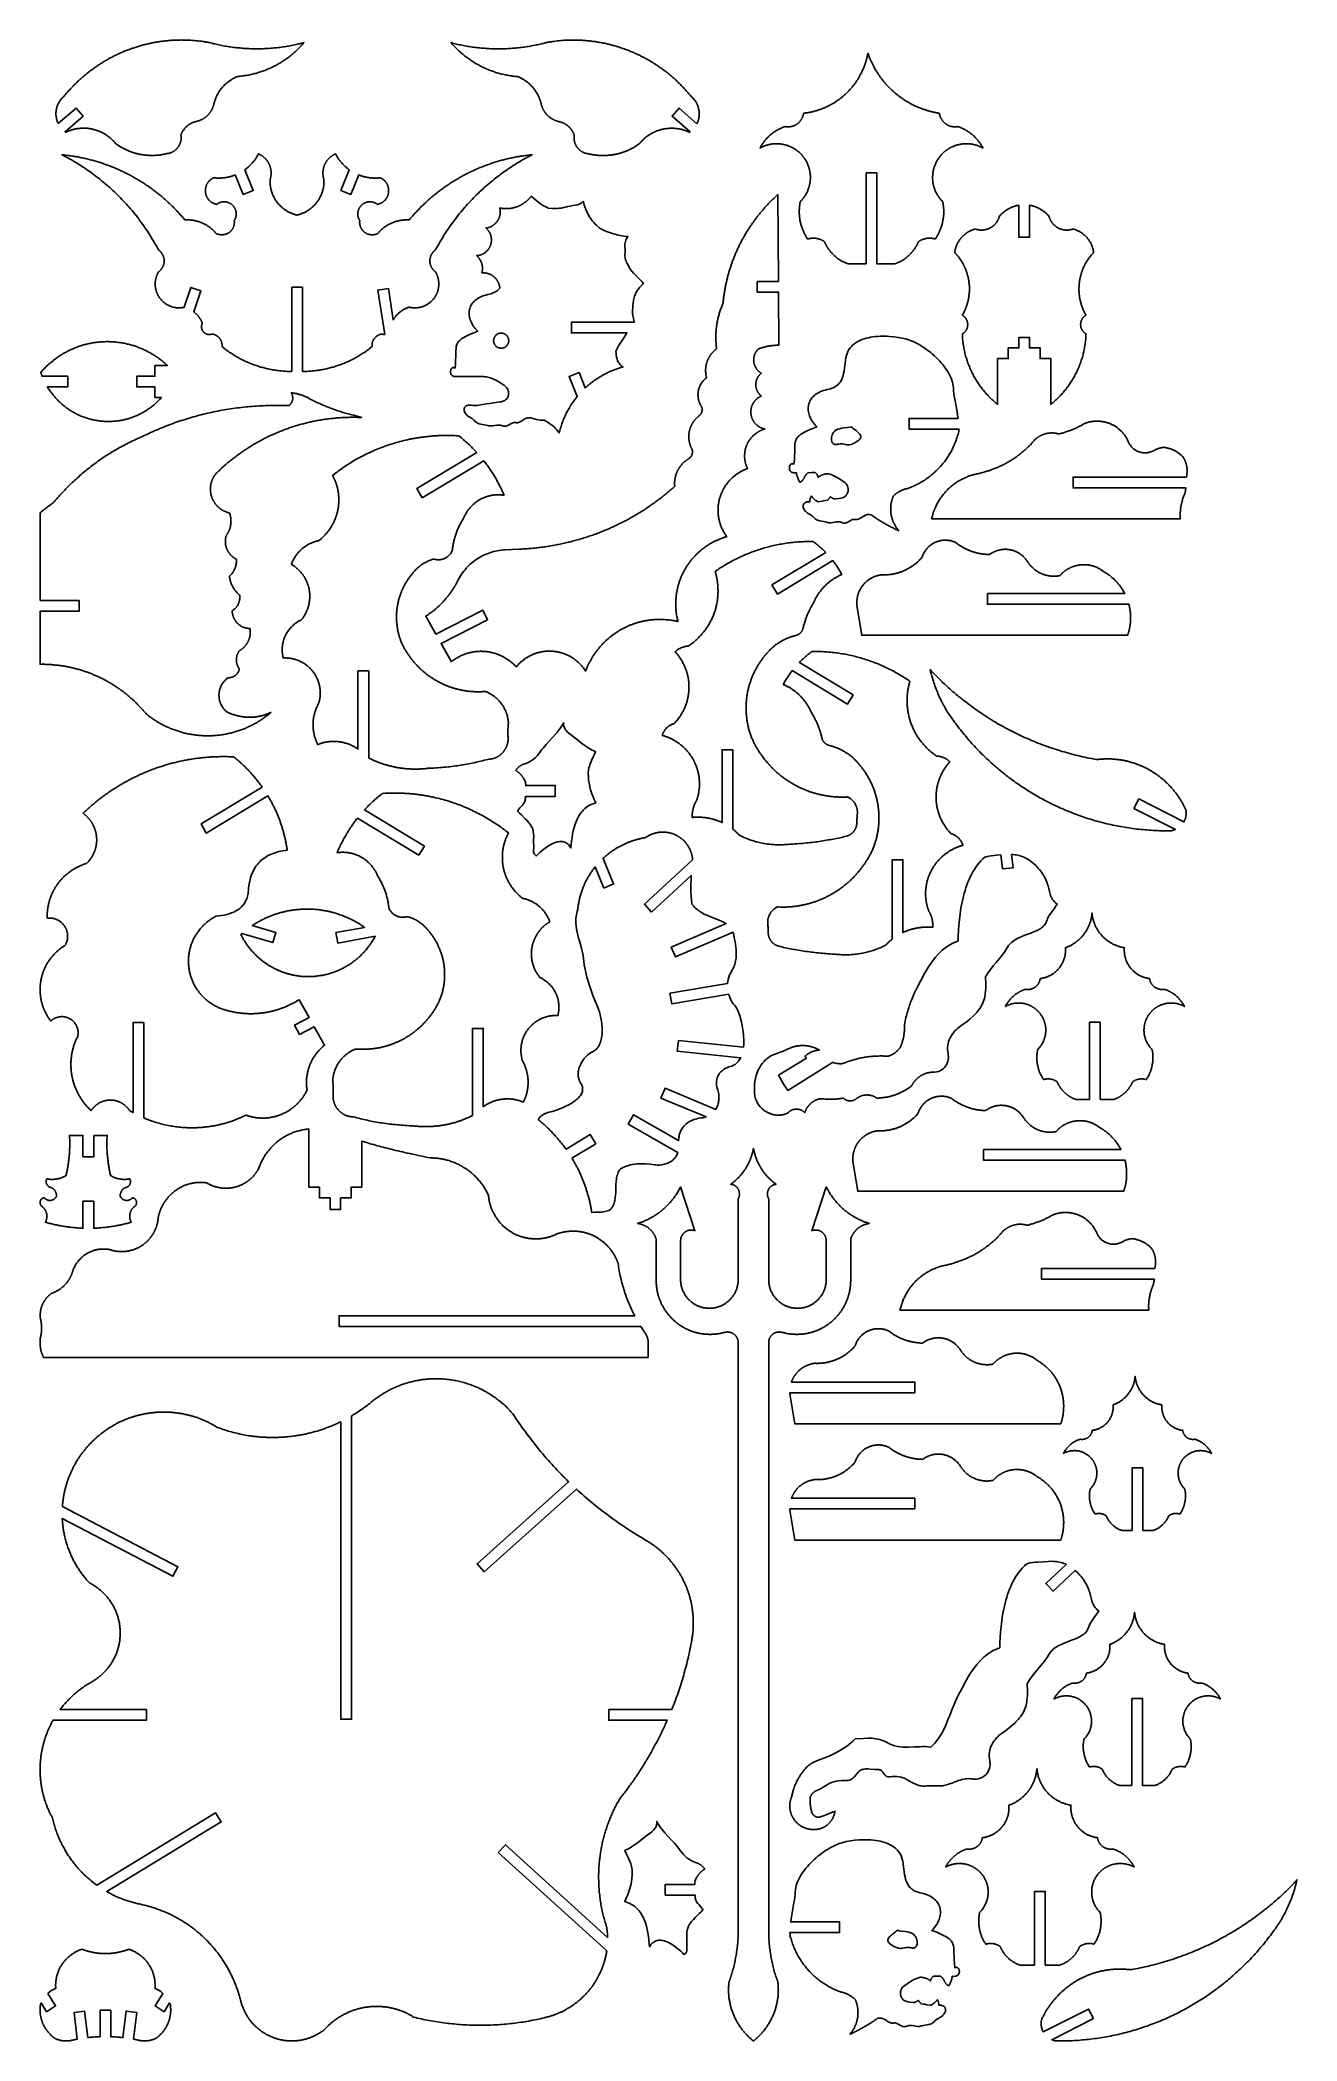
# Model space of a CAD drawing. Extents: x 296 to 476, y 465 to 753.
import ezdxf

# ---------------------------------------------------------------- set-up
doc = ezdxf.new("R2010")
doc.units = 0
doc.layers.add('Default_Layer', color=1, linetype='CONTINUOUS')

msp = doc.modelspace()

# ---------------------------------------------------------------- linework, layer by layer
at = {"layer": 'Default_Layer'}
for points in [[(298.25, 741.03), (300.83, 743.27), (301.84, 742.11), (299.23, 739.85), (299.26, 739.82), (299.31, 739.79), (299.38, 739.82), (299.45, 739.86), (299.52, 739.89), (299.6, 739.92), (299.67, 739.95), (299.75, 739.98), (299.82, 740.01), (299.9, 740.04), (299.98, 740.06), (300.05, 740.09), (300.13, 740.11), (300.21, 740.14), (300.29, 740.16), (300.37, 740.18), (300.45, 740.2), (300.53, 740.22), (300.61, 740.24), (300.69, 740.26), (300.78, 740.27), (300.86, 740.29), (300.94, 740.3), (301.03, 740.32), (301.11, 740.33), (301.19, 740.34), (301.28, 740.35), (301.37, 740.35), (301.45, 740.36), (301.54, 740.37), (301.62, 740.37), (301.71, 740.37), (301.8, 740.38), (301.89, 740.38), (301.97, 740.38), (302.06, 740.37), (302.15, 740.37), (302.23, 740.37), (302.32, 740.36), (302.4, 740.36), (302.49, 740.35), (302.57, 740.34), (302.66, 740.33), (302.74, 740.32), (302.82, 740.3), (302.91, 740.29), (302.99, 740.27), (303.07, 740.26), (303.16, 740.24), (303.24, 740.22), (303.32, 740.2), (303.4, 740.18), (303.48, 740.16), (303.56, 740.14), (303.64, 740.11), (303.72, 740.09), (303.8, 740.06), (303.87, 740.04), (303.95, 740.01), (304.03, 739.98), (304.1, 739.95), (304.18, 739.92), (304.25, 739.89), (304.33, 739.85), (304.4, 739.82), (304.48, 739.78), (304.55, 739.75), (304.62, 739.71), (304.7, 739.67), (304.77, 739.63), (304.84, 739.59), (304.91, 739.55), (304.98, 739.51), (305.05, 739.47), (305.12, 739.42), (305.18, 739.38), (305.25, 739.33), (305.32, 739.28), (305.38, 739.24), (305.45, 739.19), (305.51, 739.14), (305.58, 739.09), (305.64, 739.04), (305.7, 738.99), (305.76, 738.93), (305.82, 738.88), (305.88, 738.83), (305.94, 738.77), (306, 738.72), (306.06, 738.66), (306.12, 738.6), (306.18, 738.54), (306.23, 738.48), (306.29, 738.42), (306.34, 738.36), (306.39, 738.3), (306.45, 738.24), (306.5, 738.18), (306.57, 738.13), (306.63, 738.08), (306.7, 738.03), (306.77, 737.98), (306.84, 737.93), (306.91, 737.88), (306.98, 737.84), (307.06, 737.79), (307.13, 737.75), (307.2, 737.7), (307.27, 737.66), (307.35, 737.62), (307.42, 737.57), (307.5, 737.53), (307.57, 737.49), (307.65, 737.45), (307.72, 737.41), (307.8, 737.37), (307.87, 737.34), (307.95, 737.3), (308.03, 737.26), (308.11, 737.23), (308.19, 737.19), (308.27, 737.16), (308.35, 737.12), (308.43, 737.09), (308.51, 737.06), (308.59, 737.03), (308.67, 736.99), (308.75, 736.97), (308.83, 736.94), (308.91, 736.91), (309, 736.88), (309.08, 736.85), (309.16, 736.83), (309.25, 736.8), (309.33, 736.78), (309.42, 736.75), (309.5, 736.73), (309.59, 736.71), (309.67, 736.69), (309.76, 736.67), (309.84, 736.65), (309.93, 736.63), (310.02, 736.61), (310.1, 736.6), (310.19, 736.58), (310.28, 736.57), (310.37, 736.55), (310.46, 736.54), (310.55, 736.53), (310.63, 736.52), (310.72, 736.5), (310.81, 736.49), (310.9, 736.49), (310.99, 736.48), (311.08, 736.47), (311.18, 736.47), (311.27, 736.46), (311.36, 736.46), (311.45, 736.45), (311.54, 736.45), (311.63, 736.45), (311.73, 736.45), (311.86, 736.45), (312, 736.45), (312.14, 736.46), (312.28, 736.47), (312.41, 736.47), (312.55, 736.49), (312.68, 736.5), (312.81, 736.51), (312.95, 736.53), (313.08, 736.55), (313.2, 736.57), (313.33, 736.59), (313.46, 736.62), (313.58, 736.64), (313.7, 736.67), (313.82, 736.7), (313.88, 736.71), (313.94, 736.72), (314, 736.73), (314.06, 736.74), (314.12, 736.75), (314.18, 736.76), (314.24, 736.78), (314.3, 736.8), (314.35, 736.82), (314.41, 736.84), (314.47, 736.86), (314.52, 736.88), (314.58, 736.9), (314.63, 736.93), (314.68, 736.96), (314.73, 736.98), (314.79, 737.01), (314.84, 737.04), (314.89, 737.08), (314.93, 737.11), (314.98, 737.14), (315.03, 737.18), (315.07, 737.22), (315.12, 737.25), (315.16, 737.29), (315.21, 737.33), (315.25, 737.37), (315.29, 737.42), (315.33, 737.46), (315.37, 737.5), (315.4, 737.55), (315.44, 737.59), (315.47, 737.63), (315.5, 737.67), (315.52, 737.7), (315.55, 737.74), (315.57, 737.78), (315.6, 737.82), (315.62, 737.86), (315.64, 737.9), (315.66, 737.94), (315.68, 737.98), (315.7, 738.03), (315.72, 738.07), (315.74, 738.11), (315.76, 738.15), (315.78, 738.2), (315.79, 738.24), (315.81, 738.29), (315.82, 738.33), (315.84, 738.38), (315.85, 738.42), (315.86, 738.47), (315.87, 738.52), (315.88, 738.56), (315.89, 738.61), (315.9, 738.66), (315.9, 738.71), (315.91, 738.75), (315.91, 738.8), (315.92, 738.85), (315.92, 738.9), (315.92, 738.95), (315.92, 739), (315.92, 739.05), (315.92, 739.1), (315.92, 739.15), (315.91, 739.2), (315.91, 739.25), (315.9, 739.3), (315.89, 739.35), (315.89, 739.39), (315.9, 739.44), (315.92, 739.48), (315.94, 739.53), (315.96, 739.57), (315.98, 739.62), (316, 739.66), (316.02, 739.7), (316.04, 739.75), (316.06, 739.79), (316.08, 739.83), (316.11, 739.87), (316.13, 739.91), (316.16, 739.96), (316.18, 740), (316.23, 740.08), (316.29, 740.15), (316.34, 740.23), (316.4, 740.3), (316.46, 740.38), (316.53, 740.45), (316.59, 740.51), (316.66, 740.58), (316.73, 740.64), (316.8, 740.71), (316.88, 740.76), (316.95, 740.82), (317.03, 740.88), (317.07, 740.9), (317.11, 740.93), (317.15, 740.95), (317.19, 740.98), (317.23, 741), (317.27, 741.03), (317.31, 741.05), (317.36, 741.07), (317.4, 741.09), (317.44, 741.11), (317.48, 741.13), (317.53, 741.15), (317.57, 741.17), (317.62, 741.19), (317.66, 741.21), (317.71, 741.22), (317.75, 741.24), (317.8, 741.25), (317.85, 741.27), (317.89, 741.28), (317.94, 741.3), (317.99, 741.31), (318.04, 741.32), (318.08, 741.33), (318.14, 741.35), (318.2, 741.36), (318.26, 741.38), (318.32, 741.39), (318.38, 741.41), (318.43, 741.43), (318.49, 741.45), (318.55, 741.47), (318.6, 741.49), (318.66, 741.51), (318.71, 741.54), (318.77, 741.56), (318.82, 741.59), (318.88, 741.61), (318.93, 741.64), (318.98, 741.67), (319.03, 741.7), (319.08, 741.73), (319.13, 741.76), (319.18, 741.79), (319.23, 741.82), (319.28, 741.85), (319.33, 741.89), (319.38, 741.92), (319.42, 741.96), (319.47, 741.99), (319.51, 742.03), (319.56, 742.07), (319.6, 742.11), (319.65, 742.14), (319.69, 742.18), (319.73, 742.23), (319.77, 742.27), (319.81, 742.31), (319.85, 742.35), (319.89, 742.4), (319.93, 742.44), (319.97, 742.48), (320, 742.53), (320.04, 742.58), (320.07, 742.62), (320.11, 742.67), (320.14, 742.72), (320.17, 742.77), (320.21, 742.82), (320.24, 742.87), (320.27, 742.92), (320.3, 742.97), (320.32, 743.02), (320.35, 743.07), (320.38, 743.13), (320.4, 743.18), (320.43, 743.23), (320.45, 743.29), (320.48, 743.34), (320.5, 743.4), (320.52, 743.46), (320.54, 743.51), (320.56, 743.57), (320.58, 743.63), (320.59, 743.68), (320.61, 743.74), (320.63, 743.8), (320.64, 743.86), (320.66, 743.95), (320.68, 744.03), (320.71, 744.11), (320.73, 744.2), (320.75, 744.28), (320.78, 744.36), (320.81, 744.44), (320.84, 744.52), (320.87, 744.6), (320.9, 744.68), (320.93, 744.76), (320.96, 744.84), (321, 744.92), (321.03, 744.99), (321.07, 745.07), (321.11, 745.15), (321.15, 745.22), (321.19, 745.3), (321.23, 745.37), (321.27, 745.44), (321.31, 745.51), (321.36, 745.59), (321.4, 745.66), (321.45, 745.73), (321.49, 745.79), (321.54, 745.86), (321.59, 745.93), (321.64, 746), (321.69, 746.06), (321.75, 746.13), (321.8, 746.19), (321.85, 746.26), (321.91, 746.32), (321.96, 746.38), (322.02, 746.44), (322.08, 746.5), (322.14, 746.56), (322.2, 746.62), (322.26, 746.68), (322.32, 746.74), (322.38, 746.79), (322.44, 746.85), (322.51, 746.9), (322.57, 746.95), (322.64, 747.01), (322.7, 747.06), (322.77, 747.11), (322.84, 747.16), (322.91, 747.2), (322.98, 747.25), (323.05, 747.3), (323.12, 747.34), (323.19, 747.39), (323.26, 747.43), (323.33, 747.47), (323.41, 747.51), (323.48, 747.55), (323.56, 747.59), (323.63, 747.63), (323.71, 747.67), (323.79, 747.7), (323.87, 747.74), (323.94, 747.77), (324.02, 747.8), (324.2, 747.82), (324.38, 747.84), (324.56, 747.86), (324.74, 747.88), (324.92, 747.9), (325.09, 747.93), (325.27, 747.96), (325.45, 747.99), (325.62, 748.02), (325.79, 748.06), (325.97, 748.09), (326.14, 748.13), (326.31, 748.17), (326.48, 748.22), (326.65, 748.26), (326.81, 748.31), (326.98, 748.36), (327.15, 748.41), (327.31, 748.46), (327.48, 748.52), (327.64, 748.57), (327.8, 748.63), (327.97, 748.69), (328.13, 748.76), (328.29, 748.82), (328.45, 748.89), (328.6, 748.96), (328.76, 749.03), (328.91, 749.1), (329.07, 749.17), (329.22, 749.25), (329.38, 749.33), (329.53, 749.41), (329.68, 749.49), (329.83, 749.57), (329.97, 749.66), (330.12, 749.74), (330.27, 749.83), (330.41, 749.92), (330.55, 750.01), (330.7, 750.1), (330.84, 750.2), (330.98, 750.3), (331.11, 750.4), (331.25, 750.5), (331.39, 750.6), (331.52, 750.7), (331.65, 750.8), (331.79, 750.91), (331.92, 751.02), (332.05, 751.13), (332.17, 751.24), (332.3, 751.35), (332.43, 751.47), (332.55, 751.58), (332.67, 751.7), (332.79, 751.82), (332.91, 751.94), (333.03, 752.06), (333.15, 752.18), (333.26, 752.31), (333.38, 752.43), (333.49, 752.56), (333.6, 752.69), (333.41, 752.63), (333.22, 752.58), (333.02, 752.53), (332.82, 752.49), (332.62, 752.44), (332.42, 752.39), (332.22, 752.35), (332.02, 752.31), (331.81, 752.27), (331.61, 752.23), (331.4, 752.19), (331.19, 752.16), (330.98, 752.12), (330.77, 752.09), (330.56, 752.06), (330.34, 752.03), (330.13, 752), (329.91, 751.97), (329.69, 751.95), (329.48, 751.93), (329.26, 751.91), (329.04, 751.89), (328.82, 751.87), (328.6, 751.85), (328.37, 751.84), (328.15, 751.83), (327.93, 751.82), (327.7, 751.81), (327.48, 751.8), (327.25, 751.8), (327.03, 751.79), (326.8, 751.79), (326.57, 751.79), (326.35, 751.8), (326.12, 751.8), (325.9, 751.81), (325.67, 751.82), (325.45, 751.83), (325.22, 751.84), (325, 751.85), (324.78, 751.87), (324.56, 751.89), (324.34, 751.91), (324.12, 751.93), (323.9, 751.95), (323.69, 751.97), (323.47, 752), (323.25, 752.03), (323.04, 752.06), (322.83, 752.09), (322.62, 752.12), (322.41, 752.16), (322.2, 752.19), (321.99, 752.23), (321.78, 752.27), (321.58, 752.31), (321.38, 752.35), (321.17, 752.39), (320.97, 752.44), (320.77, 752.49), (320.58, 752.53), (320.38, 752.58), (320.19, 752.63), (320, 752.69), (319.88, 752.71), (319.77, 752.73), (319.65, 752.75), (319.54, 752.77), (319.42, 752.79), (319.3, 752.81), (319.19, 752.83), (319.07, 752.84), (318.83, 752.88), (318.58, 752.91), (318.33, 752.93), (318.08, 752.96), (317.83, 752.98), (317.58, 753), (317.32, 753.02), (317.19, 753.02), (317.06, 753.03), (316.93, 753.04), (316.8, 753.04), (316.67, 753.05), (316.54, 753.05), (316.41, 753.05), (316.28, 753.05), (316.15, 753.05), (316.01, 753.06), (315.85, 753.05), (315.7, 753.05), (315.54, 753.05), (315.38, 753.05), (315.22, 753.04), (315.06, 753.03), (314.9, 753.03), (314.75, 753.02), (314.59, 753.01), (314.43, 753), (314.28, 752.99), (314.12, 752.97), (313.96, 752.96), (313.81, 752.94), (313.65, 752.93), (313.5, 752.91), (313.34, 752.89), (313.19, 752.87), (313.04, 752.85), (312.88, 752.83), (312.73, 752.81), (312.58, 752.78), (312.42, 752.76), (312.27, 752.73), (312.12, 752.71), (311.97, 752.68), (311.82, 752.65), (311.67, 752.62), (311.52, 752.59), (311.37, 752.56), (311.22, 752.52), (311.07, 752.49), (310.92, 752.45), (310.77, 752.42), (310.62, 752.38), (310.48, 752.34), (310.33, 752.3), (310.18, 752.26), (310.04, 752.22), (309.89, 752.18), (309.74, 752.14), (309.6, 752.09), (309.45, 752.05), (309.31, 752), (309.17, 751.95), (309.02, 751.9), (308.88, 751.86), (308.74, 751.81), (308.6, 751.75), (308.45, 751.7), (308.31, 751.65), (308.17, 751.6), (308.03, 751.54), (307.89, 751.48), (307.75, 751.43), (307.61, 751.37), (307.48, 751.31), (307.34, 751.25), (307.2, 751.19), (307.06, 751.13), (306.93, 751.07), (306.79, 751), (306.66, 750.94), (306.52, 750.87), (306.39, 750.81), (306.25, 750.74), (306.12, 750.67), (305.99, 750.61), (305.85, 750.54), (305.72, 750.47), (305.59, 750.39), (305.46, 750.32), (305.33, 750.25), (305.2, 750.17), (305.07, 750.1), (304.94, 750.02), (304.82, 749.95), (304.69, 749.87), (304.56, 749.79), (304.44, 749.71), (304.31, 749.63), (304.18, 749.55), (304.06, 749.47), (303.94, 749.39), (303.81, 749.3), (303.69, 749.22), (303.57, 749.14), (303.45, 749.05), (303.33, 748.96), (303.21, 748.88), (303.09, 748.79), (302.97, 748.7), (302.85, 748.61), (302.73, 748.52), (302.61, 748.43), (302.5, 748.33), (302.38, 748.24), (302.26, 748.15), (302.15, 748.05), (302.04, 747.96), (301.92, 747.86), (301.81, 747.77), (301.7, 747.67), (301.59, 747.57), (301.48, 747.47), (301.37, 747.37), (301.26, 747.27), (301.15, 747.17), (301.04, 747.07), (300.93, 746.96), (300.82, 746.86), (300.72, 746.76), (300.61, 746.65), (300.51, 746.55), (300.4, 746.44), (300.3, 746.33), (300.2, 746.22), (300.1, 746.12), (300, 746.01), (299.9, 745.9), (299.8, 745.79), (299.7, 745.68), (299.6, 745.56), (299.5, 745.45), (299.4, 745.34), (299.31, 745.22), (299.21, 745.11), (299.12, 744.99), (299.05, 744.94), (298.98, 744.88), (298.92, 744.81), (298.86, 744.75), (298.8, 744.69), (298.74, 744.62), (298.68, 744.55), (298.62, 744.49), (298.57, 744.41), (298.52, 744.34), (298.47, 744.27), (298.42, 744.19), (298.37, 744.12), (298.33, 744.04), (298.29, 743.96), (298.25, 743.88), (298.21, 743.8), (298.17, 743.72), (298.14, 743.64), (298.11, 743.55), (298.08, 743.47), (298.06, 743.38), (298.03, 743.29), (298.01, 743.2), (297.99, 743.11), (297.97, 743.02), (297.96, 742.93), (297.95, 742.84), (297.94, 742.75), (297.93, 742.65), (297.93, 742.56), (297.93, 742.46), (297.93, 742.37), (297.93, 742.27), (297.94, 742.17), (297.95, 742.08), (297.96, 741.99), (297.98, 741.89), (297.99, 741.8), (298.01, 741.71), (298.03, 741.62), (298.06, 741.53), (298.09, 741.45), (298.12, 741.36), (298.15, 741.28), (298.18, 741.19), (298.22, 741.11), (298.25, 741.03)], [(390.08, 741.02), (390.12, 741.1), (390.15, 741.18), (390.19, 741.26), (390.22, 741.35), (390.25, 741.43), (390.28, 741.52), (390.3, 741.61), (390.32, 741.7), (390.34, 741.79), (390.36, 741.88), (390.37, 741.97), (390.39, 742.07), (390.4, 742.16), (390.4, 742.26), (390.41, 742.35), (390.41, 742.45), (390.41, 742.55), (390.4, 742.64), (390.4, 742.73), (390.39, 742.83), (390.38, 742.92), (390.36, 743.01), (390.34, 743.1), (390.32, 743.19), (390.3, 743.28), (390.28, 743.37), (390.25, 743.45), (390.22, 743.54), (390.19, 743.62), (390.16, 743.71), (390.12, 743.79), (390.09, 743.87), (390.05, 743.95), (390, 744.03), (389.96, 744.11), (389.91, 744.18), (389.87, 744.26), (389.82, 744.33), (389.76, 744.4), (389.71, 744.47), (389.65, 744.54), (389.6, 744.61), (389.54, 744.68), (389.48, 744.74), (389.41, 744.8), (389.35, 744.86), (389.28, 744.92), (389.22, 744.98), (389.12, 745.1), (389.03, 745.21), (388.93, 745.33), (388.83, 745.44), (388.74, 745.55), (388.64, 745.66), (388.54, 745.77), (388.44, 745.89), (388.34, 746), (388.24, 746.1), (388.14, 746.21), (388.03, 746.32), (387.93, 746.43), (387.83, 746.53), (387.72, 746.64), (387.62, 746.74), (387.51, 746.85), (387.4, 746.95), (387.3, 747.06), (387.19, 747.16), (387.08, 747.26), (386.97, 747.36), (386.86, 747.46), (386.75, 747.56), (386.64, 747.66), (386.52, 747.75), (386.41, 747.85), (386.3, 747.95), (386.18, 748.04), (386.07, 748.14), (385.95, 748.23), (385.84, 748.32), (385.72, 748.42), (385.6, 748.51), (385.49, 748.6), (385.37, 748.69), (385.25, 748.78), (385.13, 748.86), (385.01, 748.95), (384.89, 749.04), (384.77, 749.12), (384.64, 749.21), (384.52, 749.29), (384.4, 749.38), (384.27, 749.46), (384.15, 749.54), (384.02, 749.62), (383.9, 749.7), (383.77, 749.78), (383.65, 749.86), (383.52, 749.94), (383.39, 750.01), (383.26, 750.09), (383.13, 750.16), (383, 750.24), (382.87, 750.31), (382.74, 750.38), (382.61, 750.45), (382.48, 750.52), (382.35, 750.59), (382.21, 750.66), (382.08, 750.73), (381.95, 750.8), (381.81, 750.86), (381.68, 750.93), (381.54, 750.99), (381.41, 751.06), (381.27, 751.12), (381.13, 751.18), (381, 751.24), (380.86, 751.3), (380.72, 751.36), (380.58, 751.42), (380.44, 751.47), (380.3, 751.53), (380.16, 751.58), (380.02, 751.64), (379.88, 751.69), (379.74, 751.74), (379.6, 751.79), (379.45, 751.84), (379.31, 751.89), (379.17, 751.94), (379.02, 751.99), (378.88, 752.03), (378.74, 752.08), (378.59, 752.12), (378.45, 752.17), (378.3, 752.21), (378.15, 752.25), (378.01, 752.29), (377.86, 752.33), (377.71, 752.37), (377.56, 752.41), (377.41, 752.44), (377.27, 752.48), (377.12, 752.51), (376.97, 752.55), (376.82, 752.58), (376.67, 752.61), (376.52, 752.64), (376.37, 752.67), (376.21, 752.7), (376.06, 752.72), (375.91, 752.75), (375.76, 752.77), (375.6, 752.8), (375.45, 752.82), (375.3, 752.84), (375.14, 752.86), (374.99, 752.88), (374.84, 752.9), (374.68, 752.92), (374.53, 752.93), (374.37, 752.95), (374.21, 752.96), (374.06, 752.98), (373.9, 752.99), (373.74, 753), (373.59, 753.01), (373.43, 753.02), (373.27, 753.02), (373.11, 753.03), (372.96, 753.03), (372.8, 753.04), (372.64, 753.04), (372.48, 753.04), (372.32, 753.04), (372.19, 753.04), (372.06, 753.04), (371.93, 753.04), (371.79, 753.04), (371.66, 753.03), (371.53, 753.03), (371.4, 753.02), (371.27, 753.02), (371.14, 753.01), (371.01, 753.01), (370.76, 752.99), (370.5, 752.97), (370.25, 752.95), (370, 752.92), (369.75, 752.9), (369.51, 752.86), (369.27, 752.83), (369.15, 752.81), (369.03, 752.8), (368.91, 752.78), (368.8, 752.76), (368.68, 752.74), (368.57, 752.72), (368.45, 752.7), (368.34, 752.68), (368.15, 752.62), (367.95, 752.57), (367.76, 752.52), (367.56, 752.47), (367.36, 752.43), (367.16, 752.38), (366.96, 752.34), (366.76, 752.3), (366.55, 752.26), (366.34, 752.22), (366.14, 752.18), (365.93, 752.14), (365.72, 752.11), (365.51, 752.08), (365.29, 752.05), (365.08, 752.02), (364.86, 751.99), (364.65, 751.96), (364.43, 751.94), (364.21, 751.92), (363.99, 751.89), (363.77, 751.88), (363.55, 751.86), (363.33, 751.84), (363.11, 751.83), (362.89, 751.82), (362.66, 751.81), (362.44, 751.8), (362.21, 751.79), (361.99, 751.79), (361.76, 751.78), (361.54, 751.78), (361.31, 751.78), (361.08, 751.79), (360.86, 751.79), (360.63, 751.8), (360.41, 751.81), (360.18, 751.82), (359.96, 751.83), (359.74, 751.84), (359.52, 751.86), (359.3, 751.88), (359.08, 751.89), (358.86, 751.92), (358.64, 751.94), (358.42, 751.96), (358.21, 751.99), (357.99, 752.02), (357.78, 752.05), (357.57, 752.08), (357.35, 752.11), (357.14, 752.14), (356.94, 752.18), (356.73, 752.22), (356.52, 752.26), (356.32, 752.3), (356.11, 752.34), (355.91, 752.38), (355.71, 752.43), (355.51, 752.47), (355.31, 752.52), (355.12, 752.57), (354.92, 752.62), (354.73, 752.68), (354.84, 752.55), (354.96, 752.42), (355.07, 752.29), (355.19, 752.17), (355.3, 752.05), (355.42, 751.93), (355.54, 751.81), (355.66, 751.69), (355.78, 751.57), (355.91, 751.45), (356.03, 751.34), (356.16, 751.23), (356.29, 751.12), (356.42, 751.01), (356.55, 750.9), (356.68, 750.79), (356.81, 750.69), (356.95, 750.59), (357.08, 750.48), (357.22, 750.38), (357.36, 750.29), (357.5, 750.19), (357.64, 750.09), (357.78, 750), (357.92, 749.91), (358.07, 749.82), (358.21, 749.73), (358.36, 749.64), (358.51, 749.56), (358.66, 749.48), (358.81, 749.39), (358.96, 749.31), (359.11, 749.24), (359.26, 749.16), (359.42, 749.09), (359.58, 749.02), (359.73, 748.94), (359.89, 748.88), (360.05, 748.81), (360.21, 748.74), (360.37, 748.68), (360.53, 748.62), (360.69, 748.56), (360.86, 748.51), (361.02, 748.45), (361.19, 748.4), (361.35, 748.35), (361.52, 748.3), (361.69, 748.25), (361.86, 748.2), (362.03, 748.16), (362.2, 748.12), (362.37, 748.08), (362.54, 748.04), (362.72, 748.01), (362.89, 747.98), (363.06, 747.95), (363.24, 747.92), (363.42, 747.89), (363.59, 747.87), (363.77, 747.85), (363.95, 747.83), (364.13, 747.81), (364.31, 747.79), (364.39, 747.76), (364.47, 747.73), (364.55, 747.69), (364.62, 747.66), (364.7, 747.62), (364.78, 747.58), (364.85, 747.54), (364.93, 747.5), (365, 747.46), (365.07, 747.42), (365.15, 747.38), (365.22, 747.33), (365.29, 747.29), (365.36, 747.24), (365.43, 747.19), (365.5, 747.14), (365.56, 747.09), (365.63, 747.04), (365.7, 746.99), (365.76, 746.94), (365.83, 746.89), (365.89, 746.83), (365.95, 746.78), (366.02, 746.72), (366.08, 746.67), (366.14, 746.61), (366.2, 746.55), (366.26, 746.49), (366.31, 746.43), (366.37, 746.37), (366.43, 746.31), (366.48, 746.25), (366.54, 746.18), (366.59, 746.12), (366.64, 746.05), (366.69, 745.99), (366.74, 745.92), (366.79, 745.85), (366.84, 745.78), (366.89, 745.71), (366.93, 745.64), (366.98, 745.57), (367.02, 745.5), (367.07, 745.43), (367.11, 745.36), (367.15, 745.28), (367.19, 745.21), (367.23, 745.13), (367.26, 745.06), (367.3, 744.98), (367.34, 744.91), (367.37, 744.83), (367.4, 744.75), (367.44, 744.67), (367.47, 744.59), (367.5, 744.51), (367.53, 744.43), (367.55, 744.35), (367.58, 744.27), (367.61, 744.19), (367.63, 744.1), (367.65, 744.02), (367.67, 743.93), (367.69, 743.85), (367.71, 743.79), (367.72, 743.73), (367.74, 743.67), (367.76, 743.61), (367.78, 743.56), (367.79, 743.5), (367.81, 743.44), (367.84, 743.39), (367.86, 743.33), (367.88, 743.28), (367.9, 743.22), (367.93, 743.17), (367.96, 743.12), (367.98, 743.06), (368.01, 743.01), (368.04, 742.96), (368.07, 742.91), (368.1, 742.86), (368.13, 742.81), (368.16, 742.76), (368.19, 742.71), (368.23, 742.66), (368.26, 742.61), (368.3, 742.57), (368.33, 742.52), (368.37, 742.47), (368.41, 742.43), (368.44, 742.38), (368.48, 742.34), (368.52, 742.3), (368.56, 742.26), (368.6, 742.21), (368.65, 742.17), (368.69, 742.13), (368.73, 742.09), (368.78, 742.06), (368.82, 742.02), (368.87, 741.98), (368.91, 741.94), (368.96, 741.91), (369.01, 741.87), (369.05, 741.84), (369.1, 741.81), (369.15, 741.78), (369.2, 741.74), (369.25, 741.71), (369.3, 741.68), (369.35, 741.66), (369.41, 741.63), (369.46, 741.6), (369.51, 741.57), (369.57, 741.55), (369.62, 741.52), (369.68, 741.5), (369.73, 741.48), (369.79, 741.46), (369.84, 741.44), (369.9, 741.42), (369.96, 741.4), (370.01, 741.38), (370.07, 741.36), (370.13, 741.35), (370.19, 741.33), (370.25, 741.32), (370.3, 741.31), (370.35, 741.3), (370.39, 741.29), (370.44, 741.27), (370.49, 741.26), (370.53, 741.24), (370.58, 741.23), (370.63, 741.21), (370.67, 741.2), (370.72, 741.18), (370.76, 741.16), (370.81, 741.14), (370.85, 741.12), (370.89, 741.1), (370.94, 741.08), (370.98, 741.06), (371.02, 741.04), (371.06, 741.01), (371.1, 740.99), (371.15, 740.97), (371.19, 740.94), (371.23, 740.92), (371.27, 740.89), (371.31, 740.87), (371.38, 740.81), (371.46, 740.75), (371.53, 740.69), (371.6, 740.63), (371.67, 740.57), (371.74, 740.5), (371.81, 740.43), (371.87, 740.36), (371.93, 740.29), (371.99, 740.22), (372.05, 740.14), (372.1, 740.06), (372.15, 739.98), (372.18, 739.94), (372.2, 739.9), (372.23, 739.86), (372.25, 739.82), (372.27, 739.78), (372.3, 739.74), (372.32, 739.69), (372.34, 739.65), (372.36, 739.6), (372.38, 739.56), (372.4, 739.52), (372.41, 739.47), (372.43, 739.43), (372.45, 739.38), (372.44, 739.33), (372.43, 739.29), (372.43, 739.24), (372.42, 739.19), (372.42, 739.14), (372.42, 739.09), (372.41, 739.04), (372.41, 738.99), (372.41, 738.94), (372.42, 738.89), (372.42, 738.84), (372.42, 738.79), (372.43, 738.74), (372.43, 738.7), (372.44, 738.65), (372.45, 738.6), (372.46, 738.55), (372.47, 738.5), (372.48, 738.46), (372.49, 738.41), (372.5, 738.37), (372.51, 738.32), (372.53, 738.28), (372.54, 738.23), (372.56, 738.19), (372.57, 738.14), (372.59, 738.1), (372.61, 738.06), (372.63, 738.01), (372.65, 737.97), (372.67, 737.93), (372.69, 737.89), (372.71, 737.85), (372.74, 737.81), (372.76, 737.77), (372.79, 737.73), (372.81, 737.69), (372.84, 737.66), (372.87, 737.62), (372.89, 737.58), (372.93, 737.54), (372.97, 737.49), (373.01, 737.45), (373.05, 737.4), (373.09, 737.36), (373.13, 737.32), (373.17, 737.28), (373.22, 737.24), (373.26, 737.2), (373.31, 737.17), (373.35, 737.13), (373.4, 737.1), (373.45, 737.06), (373.5, 737.03), (373.55, 737), (373.6, 736.97), (373.65, 736.94), (373.7, 736.92), (373.76, 736.89), (373.81, 736.87), (373.87, 736.85), (373.92, 736.82), (373.98, 736.8), (374.04, 736.79), (374.09, 736.77), (374.15, 736.75), (374.21, 736.74), (374.27, 736.73), (374.33, 736.71), (374.39, 736.7), (374.45, 736.7), (374.52, 736.69), (374.64, 736.66), (374.76, 736.63), (374.88, 736.61), (375, 736.58), (375.13, 736.56), (375.26, 736.54), (375.39, 736.52), (375.52, 736.5), (375.65, 736.49), (375.79, 736.47), (375.92, 736.46), (376.06, 736.45), (376.19, 736.45), (376.33, 736.44), (376.47, 736.44), (376.61, 736.44), (376.7, 736.44), (376.79, 736.44), (376.89, 736.44), (376.98, 736.44), (377.07, 736.45), (377.16, 736.45), (377.25, 736.46), (377.34, 736.47), (377.43, 736.47), (377.52, 736.48), (377.61, 736.49), (377.7, 736.5), (377.79, 736.52), (377.88, 736.53), (377.97, 736.54), (378.05, 736.55), (378.14, 736.57), (378.23, 736.59), (378.32, 736.6), (378.4, 736.62), (378.49, 736.64), (378.58, 736.66), (378.66, 736.68), (378.75, 736.7), (378.83, 736.72), (378.92, 736.74), (379, 736.77), (379.09, 736.79), (379.17, 736.82), (379.26, 736.84), (379.34, 736.87), (379.42, 736.9), (379.5, 736.92), (379.59, 736.95), (379.67, 736.98), (379.75, 737.01), (379.83, 737.05), (379.91, 737.08), (379.99, 737.11), (380.07, 737.14), (380.15, 737.18), (380.23, 737.21), (380.3, 737.25), (380.38, 737.29), (380.46, 737.32), (380.54, 737.36), (380.61, 737.4), (380.69, 737.44), (380.76, 737.48), (380.84, 737.52), (380.91, 737.56), (380.99, 737.61), (381.06, 737.65), (381.13, 737.69), (381.21, 737.74), (381.28, 737.78), (381.35, 737.83), (381.42, 737.87), (381.49, 737.92), (381.56, 737.97), (381.63, 738.02), (381.7, 738.07), (381.77, 738.12), (381.84, 738.17), (381.89, 738.23), (381.94, 738.29), (381.99, 738.35), (382.05, 738.41), (382.1, 738.47), (382.16, 738.53), (382.22, 738.59), (382.27, 738.65), (382.33, 738.7), (382.39, 738.76), (382.45, 738.81), (382.51, 738.87), (382.57, 738.92), (382.63, 738.97), (382.7, 739.03), (382.76, 739.08), (382.82, 739.13), (382.89, 739.18), (382.95, 739.23), (383.02, 739.27), (383.08, 739.32), (383.15, 739.36), (383.22, 739.41), (383.29, 739.45), (383.36, 739.5), (383.43, 739.54), (383.5, 739.58), (383.57, 739.62), (383.64, 739.66), (383.71, 739.7), (383.78, 739.73), (383.86, 739.77), (383.93, 739.81), (384, 739.84), (384.08, 739.87), (384.15, 739.91), (384.23, 739.94), (384.31, 739.97), (384.38, 740), (384.46, 740.02), (384.54, 740.05), (384.62, 740.08), (384.7, 740.1), (384.78, 740.13), (384.86, 740.15), (384.94, 740.17), (385.02, 740.19), (385.1, 740.21), (385.18, 740.23), (385.26, 740.25), (385.34, 740.26), (385.43, 740.28), (385.51, 740.29), (385.59, 740.3), (385.68, 740.32), (385.76, 740.33), (385.85, 740.34), (385.93, 740.34), (386.02, 740.35), (386.1, 740.36), (386.19, 740.36), (386.27, 740.36), (386.36, 740.37), (386.45, 740.37), (386.54, 740.37), (386.62, 740.36), (386.71, 740.36), (386.8, 740.36), (386.88, 740.35), (386.97, 740.34), (387.05, 740.34), (387.14, 740.33), (387.22, 740.32), (387.31, 740.3), (387.39, 740.29), (387.48, 740.28), (387.56, 740.26), (387.64, 740.25), (387.72, 740.23), (387.81, 740.21), (387.89, 740.19), (387.97, 740.17), (388.05, 740.15), (388.13, 740.13), (388.2, 740.1), (388.28, 740.08), (388.36, 740.05), (388.44, 740.03), (388.51, 740), (388.59, 739.97), (388.66, 739.94), (388.74, 739.91), (388.81, 739.88), (388.88, 739.84), (388.95, 739.81), (389.02, 739.78), (389.07, 739.81), (389.1, 739.83), (386.5, 742.1), (387.51, 743.26), (390.08, 741.02)], [(414.41, 720.88), (414.41, 733.94), (415.95, 733.94), (415.95, 720.88), (418.57, 720.88), (418.65, 720.9), (418.72, 720.93), (418.79, 720.96), (418.86, 720.99), (418.93, 721.01), (419, 721.04), (419.07, 721.07), (419.13, 721.11), (419.2, 721.14), (419.27, 721.17), (419.33, 721.2), (419.4, 721.24), (419.47, 721.27), (419.53, 721.31), (419.6, 721.35), (419.66, 721.39), (419.72, 721.42), (419.78, 721.46), (419.85, 721.5), (419.91, 721.55), (419.97, 721.59), (420.03, 721.63), (420.09, 721.67), (420.15, 721.72), (420.21, 721.76), (420.26, 721.81), (420.32, 721.85), (420.38, 721.9), (420.43, 721.95), (420.49, 722), (420.54, 722.05), (420.6, 722.1), (420.65, 722.15), (420.7, 722.2), (420.75, 722.25), (420.8, 722.3), (420.85, 722.36), (420.9, 722.41), (420.95, 722.47), (421, 722.52), (421.05, 722.58), (421.09, 722.64), (421.14, 722.69), (421.19, 722.75), (421.23, 722.81), (421.27, 722.87), (421.32, 722.93), (421.36, 722.99), (421.4, 723.05), (421.44, 723.11), (421.48, 723.17), (421.52, 723.24), (421.56, 723.3), (421.6, 723.36), (421.63, 723.43), (421.67, 723.49), (421.71, 723.56), (421.74, 723.63), (421.77, 723.69), (421.81, 723.76), (421.84, 723.83), (421.87, 723.9), (421.9, 723.97), (421.93, 724.04), (421.97, 724.07), (422.01, 724.09), (422.06, 724.12), (422.1, 724.15), (422.15, 724.18), (422.19, 724.2), (422.24, 724.23), (422.28, 724.25), (422.33, 724.28), (422.38, 724.3), (422.43, 724.32), (422.48, 724.34), (422.52, 724.36), (422.57, 724.38), (422.62, 724.4), (422.67, 724.42), (422.73, 724.43), (422.78, 724.45), (422.83, 724.46), (422.88, 724.48), (422.93, 724.49), (422.99, 724.5), (423.04, 724.51), (423.1, 724.52), (423.15, 724.53), (423.2, 724.54), (423.26, 724.54), (423.32, 724.55), (423.37, 724.55), (423.43, 724.55), (423.48, 724.55), (423.54, 724.56), (423.59, 724.55), (423.65, 724.55), (423.7, 724.55), (423.76, 724.55), (423.81, 724.54), (423.86, 724.54), (423.92, 724.53), (423.97, 724.52), (424.02, 724.51), (424.07, 724.5), (424.12, 724.49), (424.17, 724.48), (424.22, 724.47), (424.27, 724.46), (424.32, 724.44), (424.36, 724.43), (424.43, 724.53), (424.5, 724.64), (424.57, 724.75), (424.63, 724.86), (424.69, 724.97), (424.75, 725.08), (424.81, 725.19), (424.87, 725.3), (424.92, 725.42), (424.98, 725.54), (425.03, 725.65), (425.07, 725.77), (425.12, 725.89), (425.17, 726.01), (425.21, 726.14), (425.25, 726.26), (425.29, 726.38), (425.32, 726.51), (425.35, 726.64), (425.38, 726.76), (425.41, 726.89), (425.44, 727.02), (425.46, 727.15), (425.49, 727.28), (425.5, 727.42), (425.52, 727.55), (425.53, 727.68), (425.55, 727.82), (425.56, 727.95), (425.56, 728.09), (425.57, 728.23), (425.57, 728.36), (425.57, 728.46), (425.56, 728.56), (425.56, 728.65), (425.56, 728.75), (425.55, 728.84), (425.54, 728.94), (425.54, 729.03), (425.53, 729.12), (425.52, 729.21), (425.51, 729.3), (425.49, 729.39), (425.48, 729.48), (425.46, 729.57), (425.45, 729.65), (425.43, 729.74), (425.41, 729.82), (425.33, 729.91), (425.25, 729.99), (425.17, 730.08), (425.1, 730.17), (425.02, 730.26), (424.95, 730.35), (424.88, 730.45), (424.81, 730.54), (424.75, 730.64), (424.68, 730.74), (424.62, 730.84), (424.56, 730.95), (424.51, 731.05), (424.45, 731.16), (424.4, 731.27), (424.36, 731.37), (424.31, 731.48), (424.27, 731.6), (424.23, 731.71), (424.21, 731.77), (424.19, 731.82), (424.17, 731.88), (424.16, 731.94), (424.14, 732), (424.12, 732.06), (424.11, 732.12), (424.09, 732.17), (424.08, 732.23), (424.07, 732.29), (424.06, 732.35), (424.04, 732.41), (424.03, 732.47), (424.02, 732.53), (424.02, 732.6), (424.01, 732.66), (424, 732.72), (423.99, 732.78), (423.99, 732.84), (423.98, 732.9), (423.98, 732.97), (423.97, 733.03), (423.97, 733.09), (423.97, 733.15), (423.97, 733.22), (423.97, 733.28), (423.97, 733.38), (423.97, 733.49), (423.98, 733.59), (423.98, 733.69), (423.99, 733.79), (424.01, 733.89), (424.02, 733.99), (424.03, 734.09), (424.05, 734.19), (424.07, 734.28), (424.09, 734.38), (424.12, 734.48), (424.14, 734.57), (424.17, 734.67), (424.2, 734.76), (424.23, 734.85), (424.26, 734.94), (424.29, 735.03), (424.33, 735.12), (424.37, 735.21), (424.41, 735.3), (424.45, 735.39), (424.49, 735.48), (424.53, 735.56), (424.58, 735.64), (424.63, 735.73), (424.68, 735.81), (424.73, 735.89), (424.78, 735.97), (424.83, 736.05), (424.89, 736.12), (424.94, 736.2), (424.99, 736.26), (425.03, 736.31), (425.07, 736.36), (425.12, 736.42), (425.16, 736.47), (425.21, 736.52), (425.25, 736.57), (425.3, 736.62), (425.35, 736.67), (425.4, 736.72), (425.45, 736.77), (425.5, 736.82), (425.55, 736.86), (425.6, 736.91), (425.65, 736.96), (425.7, 737), (425.76, 737.05), (425.81, 737.09), (425.87, 737.13), (425.92, 737.17), (425.98, 737.21), (426.03, 737.25), (426.09, 737.29), (426.15, 737.33), (426.21, 737.37), (426.26, 737.41), (426.32, 737.44), (426.38, 737.48), (426.44, 737.51), (426.5, 737.55), (426.56, 737.58), (426.63, 737.61), (426.69, 737.64), (426.75, 737.67), (426.81, 737.7), (426.88, 737.73), (426.94, 737.76), (427.01, 737.79), (427.07, 737.81), (427.14, 737.84), (427.2, 737.86), (427.27, 737.88), (427.34, 737.91), (427.4, 737.93), (427.47, 737.95), (427.54, 737.97), (427.61, 737.98), (427.68, 738), (427.75, 738.02), (427.82, 738.03), (427.89, 738.05), (427.96, 738.06), (428.03, 738.07), (428.1, 738.08), (428.17, 738.09), (428.24, 738.1), (428.31, 738.11), (428.38, 738.12), (428.46, 738.12), (428.53, 738.13), (428.6, 738.13), (428.68, 738.14), (428.75, 738.14), (428.82, 738.14), (428.91, 738.14), (428.99, 738.13), (429.07, 738.13), (429.15, 738.13), (429.23, 738.12), (429.31, 738.11), (429.39, 738.11), (429.47, 738.1), (429.55, 738.08), (429.62, 738.07), (429.7, 738.06), (429.78, 738.04), (429.86, 738.03), (429.93, 738.01), (430.01, 737.99), (430.08, 737.97), (430.16, 737.95), (430.23, 737.93), (430.31, 737.91), (430.38, 737.88), (430.45, 737.86), (430.52, 737.83), (430.59, 737.81), (430.66, 737.78), (430.73, 737.75), (430.8, 737.72), (430.87, 737.69), (430.94, 737.66), (431.01, 737.62), (431.07, 737.59), (431.14, 737.55), (431.2, 737.52), (431.17, 737.58), (431.13, 737.65), (431.09, 737.72), (431.05, 737.79), (431.02, 737.85), (430.98, 737.92), (430.94, 737.98), (430.9, 738.05), (430.85, 738.11), (430.81, 738.18), (430.77, 738.24), (430.73, 738.3), (430.68, 738.36), (430.64, 738.42), (430.59, 738.48), (430.54, 738.54), (430.5, 738.6), (430.45, 738.66), (430.4, 738.72), (430.35, 738.78), (430.3, 738.83), (430.25, 738.89), (430.2, 738.95), (430.15, 739), (430.09, 739.05), (430.04, 739.11), (429.99, 739.16), (429.93, 739.21), (429.88, 739.26), (429.82, 739.32), (429.77, 739.37), (429.71, 739.42), (429.65, 739.46), (429.59, 739.51), (429.53, 739.56), (429.47, 739.61), (429.41, 739.65), (429.35, 739.7), (429.29, 739.74), (429.23, 739.79), (429.17, 739.83), (429.1, 739.87), (429.04, 739.91), (428.98, 739.95), (428.91, 739.99), (428.85, 740.03), (428.78, 740.07), (428.71, 740.11), (428.65, 740.15), (428.58, 740.18), (428.51, 740.22), (428.44, 740.25), (428.38, 740.29), (428.31, 740.32), (428.24, 740.35), (428.17, 740.38), (428.09, 740.42), (428.02, 740.45), (427.95, 740.47), (427.88, 740.5), (427.81, 740.53), (427.73, 740.56), (427.66, 740.58), (427.58, 740.61), (427.54, 740.6), (427.49, 740.59), (427.44, 740.58), (427.38, 740.58), (427.33, 740.57), (427.28, 740.57), (427.22, 740.57), (427.17, 740.57), (427.12, 740.57), (427.07, 740.57), (427.03, 740.57), (426.98, 740.58), (426.94, 740.58), (426.89, 740.58), (426.85, 740.59), (426.81, 740.6), (426.76, 740.6), (426.72, 740.61), (426.67, 740.62), (426.63, 740.63), (426.59, 740.64), (426.55, 740.65), (426.5, 740.67), (426.46, 740.68), (426.42, 740.69), (426.38, 740.71), (426.34, 740.72), (426.3, 740.74), (426.26, 740.76), (426.22, 740.78), (426.18, 740.79), (426.15, 740.81), (426.11, 740.83), (426.07, 740.85), (426.03, 740.88), (426, 740.9), (425.96, 740.92), (425.93, 740.94), (425.89, 740.97), (425.86, 740.99), (425.81, 741.03), (425.77, 741.06), (425.72, 741.1), (425.68, 741.13), (425.64, 741.17), (425.6, 741.21), (425.56, 741.25), (425.52, 741.29), (425.49, 741.33), (425.45, 741.38), (425.41, 741.42), (425.38, 741.46), (425.35, 741.51), (425.31, 741.56), (425.28, 741.6), (425.25, 741.65), (425.23, 741.7), (425.2, 741.75), (425.17, 741.8), (425.15, 741.85), (425.12, 741.9), (425.1, 741.95), (425.08, 742.01), (425.06, 742.06), (425.04, 742.12), (425.03, 742.17), (425.01, 742.23), (425, 742.28), (424.98, 742.34), (424.97, 742.4), (424.96, 742.46), (424.95, 742.51), (424.84, 742.53), (424.73, 742.55), (424.62, 742.57), (424.5, 742.59), (424.39, 742.62), (424.28, 742.64), (424.17, 742.66), (424.06, 742.69), (423.95, 742.71), (423.84, 742.74), (423.73, 742.77), (423.62, 742.8), (423.51, 742.83), (423.4, 742.86), (423.3, 742.89), (423.19, 742.92), (423.08, 742.95), (422.98, 742.99), (422.87, 743.02), (422.76, 743.06), (422.66, 743.09), (422.55, 743.13), (422.45, 743.17), (422.35, 743.21), (422.24, 743.25), (422.14, 743.29), (422.04, 743.33), (421.93, 743.37), (421.83, 743.41), (421.73, 743.46), (421.63, 743.5), (421.53, 743.55), (421.43, 743.6), (421.33, 743.64), (421.23, 743.69), (421.13, 743.74), (421.03, 743.79), (420.94, 743.84), (420.84, 743.89), (420.74, 743.94), (420.65, 744), (420.55, 744.05), (420.46, 744.1), (420.36, 744.16), (420.27, 744.22), (420.17, 744.27), (420.08, 744.33), (419.99, 744.39), (419.9, 744.45), (419.81, 744.51), (419.72, 744.57), (419.62, 744.63), (419.54, 744.69), (419.45, 744.75), (419.36, 744.82), (419.27, 744.88), (419.18, 744.95), (419.1, 745.01), (419.01, 745.08), (418.92, 745.15), (418.84, 745.21), (418.75, 745.28), (418.67, 745.35), (418.59, 745.42), (418.5, 745.49), (418.42, 745.56), (418.34, 745.63), (418.26, 745.71), (418.18, 745.78), (418.1, 745.85), (418.02, 745.93), (417.94, 746), (417.86, 746.08), (417.79, 746.16), (417.71, 746.23), (417.63, 746.31), (417.56, 746.39), (417.48, 746.47), (417.41, 746.55), (417.34, 746.63), (417.26, 746.71), (417.19, 746.79), (417.12, 746.88), (417.05, 746.96), (416.98, 747.04), (416.91, 747.13), (416.84, 747.21), (416.77, 747.3), (416.71, 747.38), (416.64, 747.47), (416.57, 747.56), (416.51, 747.64), (416.44, 747.73), (416.38, 747.82), (416.32, 747.91), (416.25, 748), (416.19, 748.09), (416.13, 748.18), (416.07, 748.27), (416.01, 748.37), (415.95, 748.46), (415.9, 748.55), (415.84, 748.65), (415.78, 748.74), (415.73, 748.84), (415.67, 748.93), (415.62, 749.03), (415.56, 749.12), (415.51, 749.22), (415.46, 749.32), (415.41, 749.42), (415.36, 749.51), (415.31, 749.61), (415.26, 749.71), (415.21, 749.81), (415.17, 749.91), (415.12, 750.02), (415.07, 750.12), (415.03, 750.22), (414.99, 750.32), (414.94, 750.42), (414.9, 750.53), (414.86, 750.63), (414.82, 750.74), (414.78, 750.84), (414.74, 750.95), (414.7, 751.05), (414.67, 751.16), (414.64, 751.05), (414.62, 750.94), (414.6, 750.84), (414.58, 750.73), (414.55, 750.62), (414.53, 750.52), (414.5, 750.41), (414.47, 750.31), (414.45, 750.2), (414.42, 750.1), (414.39, 750), (414.35, 749.89), (414.32, 749.79), (414.29, 749.69), (414.25, 749.59), (414.22, 749.49), (414.18, 749.39), (414.14, 749.29), (414.11, 749.19), (414.07, 749.09), (414.03, 748.99), (413.98, 748.89), (413.94, 748.79), (413.9, 748.7), (413.86, 748.6), (413.81, 748.5), (413.77, 748.41), (413.72, 748.31), (413.67, 748.22), (413.62, 748.13), (413.57, 748.03), (413.52, 747.94), (413.47, 747.85), (413.42, 747.76), (413.37, 747.67), (413.31, 747.57), (413.26, 747.49), (413.2, 747.4), (413.15, 747.31), (413.09, 747.22), (413.03, 747.13), (412.97, 747.05), (412.91, 746.96), (412.85, 746.87), (412.79, 746.79), (412.73, 746.71), (412.67, 746.62), (412.6, 746.54), (412.54, 746.46), (412.47, 746.38), (412.41, 746.29), (412.34, 746.21), (412.27, 746.13), (412.2, 746.06), (412.13, 745.98), (412.06, 745.9), (411.99, 745.82), (411.92, 745.75), (411.85, 745.67), (411.78, 745.6), (411.7, 745.52), (411.63, 745.45), (411.55, 745.38), (411.48, 745.31), (411.4, 745.24), (411.32, 745.17), (411.25, 745.1), (411.17, 745.03), (411.09, 744.96), (411.01, 744.89), (410.93, 744.83), (410.85, 744.76), (410.77, 744.7), (410.68, 744.63), (410.6, 744.57), (410.52, 744.51), (410.43, 744.45), (410.35, 744.38), (410.26, 744.32), (410.17, 744.27), (410.09, 744.21), (410, 744.15), (409.91, 744.09), (409.82, 744.04), (409.73, 743.98), (409.64, 743.93), (409.55, 743.88), (409.46, 743.82), (409.37, 743.77), (409.28, 743.72), (409.19, 743.67), (409.09, 743.62), (409, 743.58), (408.9, 743.53), (408.81, 743.48), (408.71, 743.44), (408.62, 743.39), (408.52, 743.35), (408.42, 743.31), (408.33, 743.27), (408.23, 743.23), (408.13, 743.19), (408.03, 743.15), (407.93, 743.11), (407.83, 743.07), (407.73, 743.04), (407.63, 743), (407.53, 742.97), (407.43, 742.94), (407.32, 742.91), (407.22, 742.88), (407.12, 742.85), (407.01, 742.82), (406.91, 742.79), (406.8, 742.76), (406.7, 742.74), (406.59, 742.71), (406.49, 742.69), (406.38, 742.67), (406.28, 742.65), (406.17, 742.63), (406.06, 742.61), (405.95, 742.59), (405.84, 742.57), (405.74, 742.56), (405.63, 742.54), (405.52, 742.53), (405.41, 742.51), (405.4, 742.46), (405.39, 742.4), (405.38, 742.34), (405.37, 742.28), (405.35, 742.23), (405.34, 742.17), (405.32, 742.12), (405.3, 742.06), (405.28, 742.01), (405.26, 741.95), (405.24, 741.9), (405.21, 741.85), (405.19, 741.8), (405.16, 741.75), (405.14, 741.7), (405.11, 741.65), (405.08, 741.6), (405.05, 741.56), (405.02, 741.51), (404.98, 741.46), (404.95, 741.42), (404.91, 741.38), (404.88, 741.33), (404.84, 741.29), (404.8, 741.25), (404.76, 741.21), (404.72, 741.17), (404.68, 741.13), (404.64, 741.1), (404.59, 741.06), (404.55, 741.03), (404.51, 740.99), (404.47, 740.97), (404.44, 740.94), (404.4, 740.92), (404.37, 740.9), (404.33, 740.88), (404.29, 740.85), (404.25, 740.83), (404.22, 740.81), (404.18, 740.79), (404.14, 740.78), (404.1, 740.76), (404.06, 740.74), (404.02, 740.72), (403.98, 740.71), (403.94, 740.69), (403.9, 740.68), (403.86, 740.67), (403.82, 740.65), (403.77, 740.64), (403.73, 740.63), (403.69, 740.62), (403.64, 740.61), (403.6, 740.6), (403.56, 740.6), (403.51, 740.59), (403.47, 740.58), (403.42, 740.58), (403.38, 740.58), (403.33, 740.57), (403.29, 740.57), (403.24, 740.57), (403.2, 740.57), (403.14, 740.57), (403.09, 740.57), (403.03, 740.57), (402.98, 740.58), (402.93, 740.58), (402.88, 740.59), (402.83, 740.6), (402.78, 740.61), (402.7, 740.58), (402.63, 740.56), (402.56, 740.53), (402.48, 740.5), (402.41, 740.47), (402.34, 740.45), (402.27, 740.42), (402.2, 740.38), (402.13, 740.35), (402.06, 740.32), (401.99, 740.29), (401.92, 740.25), (401.85, 740.22), (401.78, 740.18), (401.71, 740.15), (401.65, 740.11), (401.58, 740.07), (401.52, 740.03), (401.45, 739.99), (401.39, 739.95), (401.32, 739.91), (401.26, 739.87), (401.19, 739.83), (401.13, 739.79), (401.07, 739.74), (401.01, 739.7), (400.95, 739.65), (400.89, 739.61), (400.83, 739.56), (400.77, 739.51), (400.71, 739.46), (400.65, 739.42), (400.6, 739.37), (400.54, 739.32), (400.49, 739.26), (400.43, 739.21), (400.38, 739.16), (400.32, 739.11), (400.27, 739.05), (400.22, 739), (400.16, 738.95), (400.11, 738.89), (400.06, 738.83), (400.01, 738.78), (399.96, 738.72), (399.91, 738.66), (399.87, 738.6), (399.82, 738.54), (399.77, 738.48), (399.73, 738.42), (399.68, 738.36), (399.64, 738.3), (399.59, 738.24), (399.55, 738.18), (399.51, 738.11), (399.47, 738.05), (399.43, 737.98), (399.39, 737.92), (399.35, 737.85), (399.31, 737.79), (399.27, 737.72), (399.23, 737.65), (399.2, 737.58), (399.16, 737.52), (399.23, 737.55), (399.29, 737.59), (399.36, 737.62), (399.42, 737.66), (399.49, 737.69), (399.56, 737.72), (399.63, 737.75), (399.7, 737.78), (399.77, 737.81), (399.84, 737.83), (399.91, 737.86), (399.98, 737.88), (400.06, 737.91), (400.13, 737.93), (400.2, 737.95), (400.28, 737.97), (400.35, 737.99), (400.43, 738.01), (400.51, 738.03), (400.58, 738.04), (400.66, 738.06), (400.74, 738.07), (400.82, 738.08), (400.89, 738.1), (400.97, 738.11), (401.05, 738.11), (401.13, 738.12), (401.21, 738.13), (401.29, 738.13), (401.37, 738.13), (401.46, 738.14), (401.54, 738.14), (401.61, 738.14), (401.69, 738.14), (401.76, 738.13), (401.83, 738.13), (401.9, 738.12), (401.98, 738.12), (402.05, 738.11), (402.12, 738.1), (402.19, 738.09), (402.26, 738.08), (402.34, 738.07), (402.41, 738.06), (402.48, 738.05), (402.55, 738.03), (402.62, 738.02), (402.69, 738), (402.75, 737.98), (402.82, 737.97), (402.89, 737.95), (402.96, 737.93), (403.03, 737.91), (403.09, 737.88), (403.16, 737.86), (403.22, 737.84), (403.29, 737.81), (403.36, 737.79), (403.42, 737.76), (403.48, 737.73), (403.55, 737.7), (403.61, 737.67), (403.67, 737.64), (403.74, 737.61), (403.8, 737.58), (403.86, 737.55), (403.92, 737.51), (403.98, 737.48), (404.04, 737.44), (404.1, 737.41), (404.16, 737.37), (404.21, 737.33), (404.27, 737.29), (404.33, 737.25), (404.39, 737.21), (404.44, 737.17), (404.5, 737.13), (404.55, 737.09), (404.6, 737.05), (404.66, 737), (404.71, 736.96), (404.76, 736.91), (404.81, 736.86), (404.86, 736.82), (404.91, 736.77), (404.96, 736.72), (405.01, 736.67), (405.06, 736.62), (405.11, 736.57), (405.15, 736.52), (405.2, 736.47), (405.25, 736.42), (405.29, 736.36), (405.33, 736.31), (405.38, 736.26), (405.42, 736.2), (405.48, 736.12), (405.53, 736.05), (405.58, 735.97), (405.64, 735.89), (405.69, 735.81), (405.74, 735.73), (405.78, 735.64), (405.83, 735.56), (405.87, 735.48), (405.92, 735.39), (405.96, 735.3), (406, 735.21), (406.03, 735.12), (406.07, 735.03), (406.1, 734.94), (406.14, 734.85), (406.17, 734.76), (406.19, 734.67), (406.22, 734.57), (406.25, 734.48), (406.27, 734.38), (406.29, 734.28), (406.31, 734.19), (406.33, 734.09), (406.34, 733.99), (406.36, 733.89), (406.37, 733.79), (406.38, 733.69), (406.39, 733.59), (406.39, 733.49), (406.39, 733.38), (406.39, 733.28), (406.39, 733.22), (406.39, 733.15), (406.39, 733.09), (406.39, 733.03), (406.38, 732.97), (406.38, 732.9), (406.38, 732.84), (406.37, 732.78), (406.36, 732.72), (406.36, 732.66), (406.35, 732.6), (406.34, 732.53), (406.33, 732.47), (406.32, 732.41), (406.31, 732.35), (406.29, 732.29), (406.28, 732.23), (406.27, 732.17), (406.25, 732.12), (406.24, 732.06), (406.22, 732), (406.21, 731.94), (406.19, 731.88), (406.17, 731.82), (406.15, 731.77), (406.14, 731.71), (406.09, 731.6), (406.05, 731.48), (406.01, 731.37), (405.96, 731.27), (405.91, 731.16), (405.85, 731.05), (405.8, 730.95), (405.74, 730.84), (405.68, 730.74), (405.62, 730.64), (405.55, 730.54), (405.48, 730.45), (405.41, 730.35), (405.34, 730.26), (405.27, 730.17), (405.19, 730.08), (405.11, 729.99), (405.03, 729.91), (404.95, 729.82), (404.93, 729.74), (404.91, 729.65), (404.9, 729.57), (404.88, 729.48), (404.87, 729.39), (404.86, 729.3), (404.85, 729.21), (404.84, 729.12), (404.83, 729.03), (404.82, 728.94), (404.81, 728.84), (404.81, 728.75), (404.8, 728.65), (404.8, 728.56), (404.8, 728.46), (404.79, 728.36), (404.8, 728.23), (404.8, 728.09), (404.81, 727.95), (404.82, 727.82), (404.83, 727.68), (404.84, 727.55), (404.86, 727.42), (404.88, 727.28), (404.9, 727.15), (404.92, 727.02), (404.95, 726.89), (404.98, 726.76), (405.01, 726.64), (405.04, 726.51), (405.08, 726.38), (405.11, 726.26), (405.15, 726.14), (405.2, 726.01), (405.24, 725.89), (405.29, 725.77), (405.34, 725.65), (405.39, 725.54), (405.44, 725.42), (405.49, 725.3), (405.55, 725.19), (405.61, 725.08), (405.67, 724.97), (405.73, 724.86), (405.8, 724.75), (405.86, 724.64), (405.93, 724.53), (406, 724.43), (406.05, 724.44), (406.09, 724.46), (406.14, 724.47), (406.19, 724.48), (406.24, 724.49), (406.29, 724.5), (406.34, 724.51), (406.39, 724.52), (406.45, 724.53), (406.5, 724.54), (406.55, 724.54), (406.6, 724.55), (406.66, 724.55), (406.71, 724.55), (406.77, 724.55), (406.82, 724.56), (406.88, 724.55), (406.94, 724.55), (406.99, 724.55), (407.05, 724.55), (407.1, 724.54), (407.16, 724.54), (407.21, 724.53), (407.27, 724.52), (407.32, 724.51), (407.37, 724.5), (407.43, 724.49), (407.48, 724.48), (407.53, 724.46), (407.58, 724.45), (407.64, 724.43), (407.69, 724.42), (407.74, 724.4), (407.79, 724.38), (407.84, 724.36), (407.89, 724.34), (407.94, 724.32), (407.98, 724.3), (408.03, 724.28), (408.08, 724.25), (408.12, 724.23), (408.17, 724.2), (408.22, 724.18), (408.26, 724.15), (408.31, 724.12), (408.35, 724.09), (408.39, 724.07), (408.43, 724.04), (408.46, 723.97), (408.49, 723.9), (408.52, 723.83), (408.56, 723.76), (408.59, 723.69), (408.62, 723.63), (408.66, 723.56), (408.69, 723.49), (408.73, 723.43), (408.76, 723.36), (408.8, 723.3), (408.84, 723.24), (408.88, 723.17), (408.92, 723.11), (408.96, 723.05), (409, 722.99), (409.04, 722.93), (409.09, 722.87), (409.13, 722.81), (409.18, 722.75), (409.22, 722.69), (409.27, 722.64), (409.31, 722.58), (409.36, 722.52), (409.41, 722.47), (409.46, 722.41), (409.51, 722.36), (409.56, 722.3), (409.61, 722.25), (409.66, 722.2), (409.71, 722.15), (409.77, 722.1), (409.82, 722.05), (409.88, 722), (409.93, 721.95), (409.99, 721.9), (410.04, 721.85), (410.1, 721.81), (410.16, 721.76), (410.22, 721.72), (410.27, 721.67), (410.33, 721.63), (410.39, 721.59), (410.45, 721.55), (410.52, 721.5), (410.58, 721.46), (410.64, 721.42), (410.7, 721.39), (410.77, 721.35), (410.83, 721.31), (410.9, 721.27), (410.96, 721.24), (411.03, 721.2), (411.09, 721.17), (411.16, 721.14), (411.23, 721.11), (411.3, 721.07), (411.37, 721.04), (411.43, 721.01), (411.5, 720.99), (411.57, 720.96), (411.64, 720.93), (411.72, 720.9), (411.79, 720.88), (414.41, 720.88)], [(321.79, 708.96), (321.92, 708.86), (322.05, 708.76), (322.18, 708.66), (322.31, 708.56), (322.44, 708.46), (322.58, 708.36), (322.71, 708.26), (322.85, 708.17), (322.98, 708.08), (323.12, 707.99), (323.26, 707.9), (323.4, 707.81), (323.54, 707.72), (323.68, 707.63), (323.82, 707.55), (323.97, 707.46), (324.11, 707.38), (324.26, 707.3), (324.4, 707.22), (324.55, 707.15), (324.7, 707.07), (324.85, 707), (325, 706.92), (325.15, 706.85), (325.3, 706.78), (325.45, 706.72), (325.61, 706.65), (325.76, 706.58), (325.92, 706.52), (326.07, 706.46), (326.23, 706.4), (326.39, 706.34), (326.55, 706.28), (326.71, 706.23), (326.87, 706.17), (327.03, 706.12), (327.19, 706.07), (327.35, 706.02), (327.52, 705.98), (327.68, 705.93), (327.85, 705.89), (328.01, 705.85), (328.18, 705.81), (328.35, 705.77), (328.51, 705.73), (328.68, 705.7), (328.85, 705.66), (329.02, 705.63), (329.19, 705.6), (329.36, 705.57), (329.53, 705.55), (329.71, 705.53), (329.88, 705.5), (330.05, 705.48), (330.23, 705.46), (330.4, 705.45), (330.58, 705.43), (330.75, 705.42), (330.93, 705.41), (331.1, 705.4), (331.28, 705.39), (331.46, 705.39), (331.64, 705.39), (331.82, 705.39), (331.82, 717.5), (333.35, 717.5), (333.35, 705.39), (333.53, 705.39), (333.71, 705.39), (333.89, 705.39), (334.06, 705.4), (334.24, 705.41), (334.42, 705.42), (334.59, 705.43), (334.77, 705.45), (334.94, 705.46), (335.12, 705.48), (335.29, 705.5), (335.46, 705.53), (335.63, 705.55), (335.81, 705.57), (335.98, 705.6), (336.15, 705.63), (336.32, 705.66), (336.49, 705.7), (336.65, 705.73), (336.82, 705.77), (336.99, 705.81), (337.16, 705.85), (337.32, 705.89), (337.49, 705.93), (337.65, 705.98), (337.81, 706.02), (337.98, 706.07), (338.14, 706.12), (338.3, 706.17), (338.46, 706.23), (338.62, 706.28), (338.78, 706.34), (338.94, 706.4), (339.09, 706.46), (339.25, 706.52), (339.41, 706.58), (339.56, 706.65), (339.71, 706.72), (339.87, 706.78), (340.02, 706.85), (340.17, 706.92), (340.32, 707), (340.47, 707.07), (340.62, 707.15), (340.77, 707.22), (340.91, 707.3), (341.06, 707.38), (341.2, 707.46), (341.35, 707.55), (341.49, 707.63), (341.63, 707.72), (341.77, 707.81), (341.91, 707.9), (342.05, 707.99), (342.19, 708.08), (342.32, 708.17), (342.46, 708.26), (342.59, 708.36), (342.73, 708.46), (342.86, 708.56), (342.99, 708.66), (343.12, 708.76), (343.25, 708.86), (343.37, 708.96), (343.37, 709), (343.37, 709.04), (343.37, 709.09), (343.37, 709.13), (343.37, 709.17), (343.37, 709.21), (343.37, 709.25), (343.37, 709.28), (343.38, 709.32), (343.38, 709.36), (343.39, 709.4), (343.39, 709.44), (343.4, 709.47), (343.41, 709.51), (343.42, 709.55), (343.43, 709.58), (343.44, 709.62), (343.45, 709.65), (343.46, 709.69), (343.48, 709.72), (343.49, 709.76), (343.5, 709.79), (343.52, 709.83), (343.53, 709.86), (343.55, 709.89), (343.57, 709.93), (343.59, 709.96), (343.61, 709.99), (343.62, 710.02), (343.64, 710.05), (343.67, 710.08), (343.69, 710.11), (343.71, 710.14), (343.73, 710.17), (343.75, 710.2), (343.78, 710.23), (343.8, 710.25), (343.83, 710.28), (343.85, 710.31), (343.88, 710.33), (343.91, 710.36), (343.93, 710.38), (343.96, 710.4), (343.99, 710.43), (344.02, 710.45), (344.05, 710.47), (344.08, 710.49), (344.11, 710.51), (344.14, 710.53), (344.17, 710.55), (344.2, 710.57), (344.23, 710.59), (344.27, 710.61), (344.3, 710.62), (344.33, 710.64), (344.37, 710.66), (344.4, 710.67), (344.44, 710.68), (344.47, 710.7), (344.51, 710.71), (344.54, 710.72), (344.58, 710.73), (344.62, 710.74), (344.65, 710.75), (344.69, 710.76), (344.73, 710.77), (344.77, 710.77), (344.8, 710.78), (344.85, 710.76), (344.89, 710.75), (344.94, 710.73), (344.99, 710.72), (345.03, 710.71), (345.08, 710.7), (345.14, 710.7), (345.19, 710.7), (344.2, 717.09), (345.72, 717.33), (346.42, 712.8), (346.47, 712.88), (346.52, 712.96), (346.57, 713.04), (346.62, 713.11), (346.68, 713.19), (346.73, 713.26), (346.79, 713.34), (346.85, 713.41), (346.91, 713.48), (346.98, 713.54), (347.04, 713.61), (347.11, 713.68), (347.17, 713.74), (347.24, 713.8), (347.31, 713.86), (347.39, 713.92), (347.46, 713.98), (347.53, 714.03), (347.61, 714.09), (347.69, 714.14), (347.76, 714.19), (347.84, 714.24), (347.93, 714.29), (348.01, 714.33), (348.09, 714.38), (348.18, 714.42), (348.26, 714.46), (348.35, 714.5), (348.44, 714.53), (348.53, 714.57), (348.62, 714.6), (348.71, 714.63), (348.76, 714.62), (348.8, 714.61), (348.85, 714.6), (348.9, 714.59), (348.95, 714.58), (349, 714.57), (349.06, 714.56), (349.11, 714.55), (349.16, 714.55), (349.21, 714.54), (349.27, 714.54), (349.32, 714.53), (349.37, 714.53), (349.43, 714.53), (349.48, 714.53), (349.54, 714.53), (349.59, 714.53), (349.64, 714.53), (349.7, 714.53), (349.75, 714.53), (349.8, 714.54), (349.85, 714.54), (349.9, 714.55), (349.95, 714.55), (350, 714.56), (350.05, 714.57), (350.1, 714.57), (350.15, 714.58), (350.2, 714.59), (350.25, 714.6), (350.35, 714.62), (350.45, 714.65), (350.54, 714.68), (350.64, 714.71), (350.73, 714.74), (350.83, 714.78), (350.92, 714.82), (351.01, 714.86), (351.09, 714.9), (351.18, 714.95), (351.27, 714.99), (351.35, 715.05), (351.43, 715.1), (351.51, 715.15), (351.59, 715.21), (351.67, 715.27), (351.75, 715.33), (351.82, 715.4), (351.89, 715.46), (351.96, 715.53), (352.03, 715.6), (352.1, 715.67), (352.16, 715.75), (352.22, 715.82), (352.29, 715.9), (352.33, 715.95), (352.36, 716.01), (352.4, 716.06), (352.44, 716.12), (352.47, 716.18), (352.51, 716.24), (352.54, 716.29), (352.57, 716.35), (352.6, 716.41), (352.63, 716.47), (352.66, 716.53), (352.69, 716.6), (352.72, 716.66), (352.74, 716.72), (352.77, 716.79), (352.79, 716.85), (352.81, 716.92), (352.83, 716.98), (352.85, 717.05), (352.87, 717.12), (352.88, 717.19), (352.9, 717.25), (352.91, 717.32), (352.93, 717.39), (352.94, 717.46), (352.95, 717.53), (352.95, 717.6), (352.96, 717.67), (352.97, 717.74), (352.97, 717.82), (352.97, 717.89), (352.97, 717.96), (352.97, 718.02), (352.97, 718.08), (352.97, 718.14), (352.96, 718.2), (352.96, 718.26), (352.95, 718.31), (352.95, 718.37), (352.94, 718.43), (352.93, 718.49), (352.92, 718.54), (352.91, 718.6), (352.9, 718.66), (352.89, 718.71), (352.88, 718.77), (352.86, 718.82), (352.85, 718.88), (352.83, 718.93), (352.82, 718.99), (352.8, 719.04), (352.78, 719.09), (352.76, 719.15), (352.74, 719.2), (352.72, 719.25), (352.7, 719.3), (352.68, 719.35), (352.66, 719.4), (352.63, 719.45), (352.61, 719.5), (352.58, 719.55), (352.56, 719.6), (352.53, 719.64), (352.51, 719.69), (352.46, 719.72), (352.41, 719.76), (352.37, 719.8), (352.33, 719.84), (352.29, 719.87), (352.24, 719.92), (352.21, 719.96), (352.17, 720), (352.13, 720.04), (352.1, 720.09), (352.06, 720.13), (352.03, 720.18), (352, 720.23), (351.97, 720.28), (351.94, 720.33), (351.91, 720.38), (351.88, 720.43), (351.86, 720.48), (351.84, 720.53), (351.82, 720.59), (351.8, 720.64), (351.78, 720.7), (351.76, 720.75), (351.75, 720.81), (351.73, 720.87), (351.72, 720.93), (351.71, 720.98), (351.7, 721.04), (351.7, 721.1), (351.69, 721.16), (351.69, 721.22), (351.69, 721.29), (351.69, 721.35), (351.69, 721.41), (351.7, 721.47), (351.7, 721.53), (351.71, 721.59), (351.72, 721.64), (351.73, 721.7), (351.75, 721.76), (351.76, 721.82), (351.78, 721.87), (351.8, 721.93), (351.82, 721.98), (351.84, 722.04), (351.86, 722.09), (351.88, 722.14), (351.91, 722.19), (351.94, 722.24), (351.97, 722.29), (352, 722.34), (352.03, 722.39), (352.06, 722.44), (352.1, 722.48), (352.13, 722.53), (352.17, 722.57), (352.21, 722.61), (352.24, 722.66), (352.29, 722.7), (352.33, 722.73), (352.37, 722.77), (352.41, 722.81), (352.46, 722.85), (352.51, 722.88), (352.65, 723.16), (352.81, 723.43), (352.96, 723.7), (353.12, 723.97), (353.27, 724.24), (353.44, 724.51), (353.6, 724.77), (353.76, 725.04), (353.93, 725.3), (354.1, 725.56), (354.27, 725.81), (354.45, 726.07), (354.62, 726.32), (354.8, 726.58), (354.98, 726.83), (355.17, 727.07), (355.35, 727.32), (355.54, 727.56), (355.73, 727.81), (355.92, 728.05), (356.12, 728.29), (356.31, 728.52), (356.51, 728.76), (356.71, 728.99), (356.91, 729.22), (357.12, 729.45), (357.33, 729.67), (357.54, 729.9), (357.75, 730.12), (357.96, 730.34), (358.17, 730.56), (358.39, 730.78), (358.61, 730.99), (358.83, 731.2), (359.06, 731.41), (359.28, 731.62), (359.51, 731.83), (359.74, 732.03), (359.97, 732.23), (360.2, 732.43), (360.44, 732.63), (360.68, 732.82), (360.92, 733.02), (361.16, 733.21), (361.4, 733.4), (361.65, 733.58), (361.89, 733.77), (362.14, 733.95), (362.39, 734.13), (362.65, 734.31), (362.9, 734.48), (363.16, 734.65), (363.42, 734.83), (363.68, 734.99), (363.94, 735.16), (364.2, 735.32), (364.47, 735.49), (364.74, 735.65), (365, 735.8), (365.28, 735.96), (365.55, 736.11), (365.82, 736.26), (366.1, 736.41), (366.38, 736.55), (366.21, 736.54), (366.04, 736.52), (365.88, 736.5), (365.71, 736.48), (365.55, 736.46), (365.38, 736.44), (365.21, 736.42), (365.05, 736.39), (364.89, 736.37), (364.72, 736.34), (364.56, 736.31), (364.39, 736.29), (364.23, 736.26), (364.07, 736.23), (363.91, 736.2), (363.74, 736.16), (363.58, 736.13), (363.42, 736.1), (363.26, 736.06), (363.1, 736.03), (362.94, 735.99), (362.78, 735.95), (362.62, 735.91), (362.46, 735.88), (362.31, 735.83), (362.15, 735.79), (361.99, 735.75), (361.83, 735.71), (361.68, 735.66), (361.52, 735.62), (361.36, 735.57), (361.21, 735.53), (361.05, 735.48), (360.9, 735.43), (360.75, 735.38), (360.59, 735.33), (360.44, 735.28), (360.29, 735.22), (360.13, 735.17), (359.98, 735.12), (359.83, 735.06), (359.68, 735.01), (359.53, 734.95), (359.38, 734.89), (359.23, 734.83), (359.08, 734.77), (358.93, 734.71), (358.78, 734.65), (358.64, 734.59), (358.49, 734.53), (358.34, 734.46), (358.2, 734.4), (358.05, 734.33), (357.9, 734.26), (357.76, 734.2), (357.62, 734.13), (357.47, 734.06), (357.33, 733.99), (357.19, 733.92), (357.04, 733.85), (356.9, 733.77), (356.76, 733.7), (356.62, 733.63), (356.48, 733.55), (356.34, 733.48), (356.2, 733.4), (356.06, 733.32), (355.92, 733.24), (355.79, 733.16), (355.65, 733.08), (355.51, 733), (355.38, 732.92), (355.24, 732.84), (355.11, 732.76), (354.97, 732.67), (354.84, 732.59), (354.7, 732.5), (354.57, 732.42), (354.44, 732.33), (354.31, 732.24), (354.18, 732.15), (354.05, 732.06), (353.92, 731.97), (353.79, 731.88), (353.66, 731.79), (353.53, 731.7), (353.4, 731.61), (353.28, 731.51), (353.15, 731.42), (353.02, 731.32), (352.9, 731.23), (352.77, 731.13), (352.65, 731.03), (352.53, 730.93), (352.4, 730.83), (352.28, 730.73), (352.16, 730.63), (352.04, 730.53), (351.92, 730.43), (351.8, 730.33), (351.68, 730.22), (351.56, 730.12), (351.44, 730.01), (351.33, 729.91), (351.21, 729.8), (351.09, 729.7), (350.98, 729.59), (350.86, 729.48), (350.75, 729.37), (350.64, 729.26), (350.52, 729.15), (350.41, 729.04), (350.3, 728.93), (350.19, 728.81), (350.08, 728.7), (349.97, 728.59), (349.86, 728.47), (349.75, 728.36), (349.65, 728.24), (349.54, 728.13), (349.43, 728.01), (349.33, 727.89), (349.22, 727.77), (349.12, 727.65), (349.02, 727.53), (348.91, 727.41), (348.81, 727.29), (348.71, 727.17), (348.63, 727.18), (348.54, 727.18), (348.45, 727.18), (348.36, 727.18), (348.28, 727.18), (348.2, 727.18), (348.12, 727.18), (348.04, 727.17), (347.97, 727.17), (347.89, 727.16), (347.81, 727.16), (347.74, 727.15), (347.66, 727.14), (347.59, 727.13), (347.51, 727.12), (347.44, 727.1), (347.36, 727.09), (347.29, 727.08), (347.21, 727.06), (347.14, 727.05), (347.07, 727.03), (347, 727.01), (346.92, 726.99), (346.85, 726.97), (346.78, 726.95), (346.71, 726.93), (346.64, 726.9), (346.57, 726.88), (346.5, 726.85), (346.43, 726.83), (346.36, 726.8), (346.29, 726.77), (346.22, 726.74), (346.16, 726.72), (346.09, 726.68), (346.02, 726.65), (345.96, 726.62), (345.89, 726.59), (345.83, 726.55), (345.76, 726.52), (345.7, 726.48), (345.63, 726.45), (345.57, 726.41), (345.51, 726.37), (345.45, 726.33), (345.39, 726.29), (345.32, 726.25), (345.26, 726.21), (345.2, 726.17), (345.15, 726.12), (345.09, 726.08), (345.03, 726.04), (344.97, 725.99), (344.92, 725.94), (344.86, 725.9), (344.8, 725.85), (344.75, 725.8), (344.7, 725.75), (344.64, 725.7), (344.59, 725.65), (344.54, 725.6), (344.49, 725.55), (344.44, 725.5), (344.39, 725.44), (344.34, 725.39), (344.29, 725.34), (344.24, 725.28), (344.19, 725.22), (344.15, 725.2), (344.1, 725.18), (344.06, 725.16), (344.01, 725.14), (343.96, 725.13), (343.91, 725.11), (343.87, 725.1), (343.82, 725.09), (343.76, 725.07), (343.71, 725.07), (343.66, 725.06), (343.61, 725.05), (343.56, 725.04), (343.5, 725.04), (343.45, 725.04), (343.39, 725.04), (343.32, 725.04), (343.25, 725.04), (343.18, 725.05), (343.1, 725.06), (343.03, 725.07), (342.97, 725.09), (342.9, 725.11), (342.83, 725.13), (342.76, 725.15), (342.7, 725.18), (342.64, 725.2), (342.58, 725.23), (342.52, 725.27), (342.46, 725.3), (342.4, 725.34), (342.34, 725.37), (342.3, 725.41), (342.26, 725.44), (342.22, 725.47), (342.18, 725.51), (342.14, 725.54), (342.1, 725.58), (342.07, 725.62), (342.03, 725.66), (342, 725.7), (341.97, 725.74), (341.94, 725.78), (341.9, 725.82), (341.88, 725.87), (341.85, 725.91), (341.82, 725.96), (341.8, 726.01), (341.77, 726.05), (341.75, 726.1), (341.73, 726.15), (341.71, 726.2), (341.69, 726.25), (341.67, 726.3), (341.66, 726.35), (341.65, 726.4), (341.63, 726.46), (341.62, 726.51), (341.61, 726.56), (341.61, 726.62), (341.6, 726.67), (341.6, 726.73), (341.59, 726.78), (341.59, 726.84), (341.59, 726.9), (341.6, 726.96), (341.6, 727.02), (341.61, 727.08), (341.58, 727.13), (341.54, 727.18), (341.52, 727.24), (341.49, 727.29), (341.46, 727.35), (341.44, 727.41), (341.42, 727.46), (341.4, 727.52), (341.38, 727.59), (341.37, 727.65), (341.35, 727.71), (341.34, 727.77), (341.33, 727.84), (341.33, 727.9), (341.32, 727.97), (341.32, 728.04), (341.32, 728.08), (341.32, 728.13), (341.33, 728.18), (341.33, 728.23), (341.34, 728.27), (341.34, 728.32), (341.35, 728.36), (341.36, 728.41), (341.37, 728.45), (341.38, 728.5), (341.4, 728.54), (341.41, 728.58), (341.42, 728.63), (341.44, 728.67), (341.46, 728.71), (341.47, 728.75), (341.49, 728.79), (341.51, 728.83), (341.53, 728.87), (341.56, 728.91), (341.58, 728.95), (341.6, 728.99), (341.63, 729.03), (341.65, 729.06), (341.68, 729.1), (341.71, 729.13), (341.74, 729.17), (341.77, 729.2), (341.8, 729.23), (341.83, 729.27), (341.86, 729.3), (341.89, 729.33), (341.92, 729.35), (341.95, 729.38), (341.98, 729.4), (342.01, 729.43), (342.04, 729.45), (342.08, 729.48), (342.11, 729.5), (342.14, 729.52), (342.18, 729.54), (342.21, 729.56), (342.24, 729.58), (342.28, 729.6), (342.32, 729.62), (342.35, 729.63), (342.39, 729.65), (342.43, 729.66), (342.46, 729.68), (342.5, 729.69), (342.54, 729.71), (342.58, 729.72), (342.62, 729.73), (342.66, 729.74), (342.7, 729.75), (342.74, 729.76), (342.78, 729.76), (342.82, 729.77), (342.86, 729.78), (342.9, 729.78), (342.95, 729.78), (342.99, 729.79), (343.03, 729.79), (343.07, 729.79), (343.11, 729.79), (343.15, 729.79), (343.19, 729.78), (343.23, 729.78), (343.26, 729.78), (343.3, 729.77), (343.34, 729.77), (343.37, 729.76), (343.41, 729.76), (343.45, 729.75), (343.48, 729.74), (343.52, 729.73), (343.55, 729.72), (343.59, 729.71), (343.62, 729.7), (343.66, 729.69), (343.69, 729.68), (343.73, 729.66), (343.79, 729.63), (343.86, 729.6), (343.92, 729.57), (343.98, 729.53), (344.04, 729.5), (344.1, 729.46), (344.16, 729.41), (344.2, 729.42), (344.24, 729.43), (344.27, 729.44), (344.31, 729.45), (344.35, 729.47), (344.39, 729.48), (344.43, 729.49), (344.46, 729.51), (344.5, 729.52), (344.54, 729.54), (344.57, 729.55), (344.61, 729.57), (344.65, 729.59), (344.68, 729.6), (344.72, 729.62), (344.75, 729.64), (344.78, 729.66), (344.82, 729.68), (344.85, 729.7), (344.88, 729.73), (344.91, 729.75), (344.95, 729.77), (344.98, 729.8), (345.01, 729.82), (345.07, 729.87), (345.13, 729.92), (345.18, 729.98), (345.24, 730.03), (345.29, 730.09), (345.34, 730.15), (345.36, 730.18), (345.38, 730.21), (345.41, 730.25), (345.43, 730.28), (345.45, 730.31), (345.47, 730.34), (345.49, 730.38), (345.51, 730.41), (345.53, 730.45), (345.55, 730.48), (345.56, 730.52), (345.58, 730.55), (345.6, 730.59), (345.61, 730.63), (345.63, 730.66), (345.64, 730.7), (345.65, 730.74), (345.67, 730.77), (345.68, 730.81), (345.69, 730.85), (345.7, 730.89), (345.71, 730.93), (345.72, 730.97), (345.73, 731.01), (345.73, 731.05), (345.74, 731.09), (345.75, 731.13), (345.75, 731.17), (345.76, 731.22), (345.76, 731.28), (345.76, 731.34), (345.76, 731.39), (345.76, 731.47), (345.76, 731.55), (345.75, 731.62), (345.74, 731.69), (345.73, 731.77), (345.71, 731.84), (345.7, 731.91), (345.68, 731.98), (345.66, 732.05), (345.63, 732.12), (345.6, 732.18), (345.57, 732.25), (345.54, 732.31), (345.51, 732.37), (345.47, 732.44), (345.44, 732.5), (345.4, 732.56), (345.35, 732.61), (345.31, 732.67), (345.26, 732.72), (345.22, 732.78), (345.17, 732.83), (345.12, 732.88), (345.06, 732.92), (345.01, 732.97), (344.95, 733.01), (344.89, 733.06), (344.83, 733.1), (344.77, 733.13), (344.71, 733.17), (344.65, 733.2), (344.58, 733.24), (344.5, 733.23), (344.41, 733.22), (344.32, 733.21), (344.23, 733.21), (344.14, 733.2), (344.05, 733.2), (343.95, 733.2), (343.86, 733.19), (343.78, 733.2), (343.7, 733.2), (343.61, 733.2), (343.53, 733.2), (343.45, 733.21), (343.38, 733.21), (343.3, 733.22), (343.22, 733.23), (343.14, 733.23), (343.06, 733.24), (342.98, 733.25), (342.9, 733.26), (342.83, 733.28), (342.75, 733.29), (342.67, 733.3), (342.6, 733.32), (342.52, 733.33), (342.45, 733.35), (342.37, 733.36), (342.3, 733.38), (342.23, 733.4), (342.15, 733.42), (342.08, 733.44), (342.01, 733.46), (341.94, 733.48), (341.87, 733.5), (341.8, 733.53), (341.73, 733.55), (341.66, 733.58), (341.59, 733.6), (341.52, 733.63), (341.46, 733.66), (340.31, 730.85), (338.89, 731.43), (340.1, 734.39), (340.02, 734.45), (339.94, 734.51), (339.87, 734.57), (339.79, 734.63), (339.72, 734.69), (339.65, 734.75), (339.58, 734.81), (339.5, 734.87), (339.43, 734.94), (339.37, 735), (339.3, 735.07), (339.23, 735.14), (339.16, 735.21), (339.1, 735.28), (339.04, 735.35), (338.97, 735.42), (338.91, 735.49), (338.85, 735.56), (338.79, 735.64), (338.73, 735.71), (338.67, 735.79), (338.62, 735.86), (338.56, 735.94), (338.51, 736.02), (338.45, 736.1), (338.4, 736.18), (338.35, 736.26), (338.3, 736.35), (338.25, 736.43), (338.2, 736.51), (338.15, 736.6), (338.1, 736.69), (338.05, 736.66), (338.01, 736.64), (337.96, 736.61), (337.91, 736.59), (337.86, 736.56), (337.81, 736.53), (337.77, 736.51), (337.72, 736.48), (337.68, 736.45), (337.63, 736.42), (337.59, 736.39), (337.54, 736.35), (337.5, 736.32), (337.46, 736.29), (337.42, 736.25), (337.37, 736.22), (337.33, 736.18), (337.29, 736.15), (337.25, 736.11), (337.22, 736.07), (337.18, 736.03), (337.14, 736), (337.1, 735.96), (337.07, 735.92), (337.03, 735.88), (337, 735.83), (336.96, 735.79), (336.93, 735.75), (336.9, 735.71), (336.87, 735.66), (336.84, 735.62), (336.81, 735.58), (336.78, 735.53), (336.75, 735.48), (336.72, 735.44), (336.7, 735.39), (336.67, 735.34), (336.64, 735.3), (336.62, 735.25), (336.6, 735.2), (336.57, 735.15), (336.55, 735.1), (336.53, 735.05), (336.51, 735), (336.49, 734.95), (336.47, 734.9), (336.46, 734.85), (336.44, 734.79), (336.43, 734.74), (336.41, 734.69), (336.4, 734.63), (336.38, 734.58), (336.37, 734.53), (336.36, 734.47), (336.35, 734.42), (336.34, 734.36), (336.34, 734.31), (336.33, 734.25), (336.32, 734.19), (336.32, 734.14), (336.31, 734.08), (336.31, 734.02), (336.31, 733.97), (336.31, 733.91), (336.31, 733.85), (336.31, 733.78), (336.32, 733.72), (336.32, 733.66), (336.33, 733.6), (336.33, 733.54), (336.34, 733.48), (336.35, 733.42), (336.36, 733.36), (336.37, 733.3), (336.38, 733.24), (336.4, 733.19), (336.41, 733.13), (336.43, 733.08), (336.44, 733.02), (336.46, 732.97), (336.46, 732.86), (336.46, 732.73), (336.46, 732.62), (336.46, 732.51), (336.45, 732.4), (336.45, 732.3), (336.44, 732.19), (336.42, 732.08), (336.41, 731.97), (336.39, 731.87), (336.37, 731.76), (336.35, 731.66), (336.32, 731.56), (336.3, 731.45), (336.27, 731.35), (336.24, 731.25), (336.21, 731.15), (336.17, 731.05), (336.14, 730.95), (336.1, 730.86), (336.06, 730.76), (336.02, 730.67), (335.97, 730.57), (335.93, 730.48), (335.88, 730.39), (335.83, 730.3), (335.78, 730.21), (335.72, 730.12), (335.67, 730.03), (335.61, 729.94), (335.55, 729.86), (335.49, 729.78), (335.43, 729.69), (335.36, 729.61), (335.3, 729.53), (335.23, 729.46), (335.16, 729.38), (335.09, 729.3), (335.02, 729.23), (334.95, 729.16), (334.87, 729.09), (334.8, 729.02), (334.72, 728.95), (334.64, 728.88), (334.56, 728.82), (334.48, 728.76), (334.39, 728.69), (334.31, 728.64), (334.22, 728.58), (334.13, 728.52), (334.05, 728.47), (333.96, 728.41), (333.87, 728.36), (333.77, 728.31), (333.68, 728.27), (333.59, 728.22), (333.49, 728.18), (333.39, 728.14), (333.3, 728.1), (333.2, 728.06), (333.1, 728.02), (333, 727.99), (332.89, 727.96), (332.79, 727.93), (332.69, 727.9), (332.58, 727.87), (332.48, 727.9), (332.38, 727.93), (332.27, 727.96), (332.17, 727.99), (332.07, 728.02), (331.97, 728.06), (331.87, 728.1), (331.77, 728.14), (331.68, 728.18), (331.58, 728.22), (331.49, 728.27), (331.39, 728.31), (331.3, 728.36), (331.21, 728.41), (331.12, 728.47), (331.03, 728.52), (330.95, 728.58), (330.86, 728.64), (330.78, 728.69), (330.69, 728.76), (330.61, 728.82), (330.53, 728.88), (330.45, 728.95), (330.37, 729.02), (330.3, 729.09), (330.22, 729.16), (330.15, 729.23), (330.08, 729.3), (330.01, 729.38), (329.94, 729.46), (329.87, 729.53), (329.8, 729.61), (329.74, 729.69), (329.68, 729.78), (329.62, 729.86), (329.56, 729.94), (329.5, 730.03), (329.45, 730.12), (329.39, 730.21), (329.34, 730.3), (329.29, 730.39), (329.24, 730.48), (329.2, 730.57), (329.15, 730.67), (329.11, 730.76), (329.07, 730.86), (329.03, 730.95), (329, 731.05), (328.96, 731.15), (328.93, 731.25), (328.9, 731.35), (328.87, 731.45), (328.84, 731.56), (328.82, 731.66), (328.8, 731.76), (328.78, 731.87), (328.76, 731.97), (328.75, 732.08), (328.73, 732.19), (328.72, 732.3), (328.71, 732.4), (328.71, 732.51), (328.7, 732.62), (328.7, 732.73), (328.71, 732.86), (328.71, 732.97), (328.73, 733.02), (328.74, 733.08), (328.76, 733.13), (328.77, 733.19), (328.79, 733.24), (328.8, 733.3), (328.81, 733.36), (328.82, 733.42), (328.83, 733.48), (328.84, 733.54), (328.84, 733.6), (328.85, 733.66), (328.85, 733.72), (328.86, 733.78), (328.86, 733.85), (328.86, 733.91), (328.86, 733.97), (328.86, 734.02), (328.85, 734.08), (328.85, 734.14), (328.85, 734.19), (328.84, 734.25), (328.83, 734.31), (328.82, 734.36), (328.82, 734.42), (328.81, 734.47), (328.8, 734.53), (328.78, 734.58), (328.77, 734.63), (328.76, 734.69), (328.74, 734.74), (328.73, 734.79), (328.71, 734.85), (328.69, 734.9), (328.68, 734.95), (328.66, 735), (328.64, 735.05), (328.62, 735.1), (328.59, 735.15), (328.57, 735.2), (328.55, 735.25), (328.52, 735.3), (328.5, 735.34), (328.47, 735.39), (328.45, 735.44), (328.42, 735.48), (328.39, 735.53), (328.36, 735.58), (328.33, 735.62), (328.3, 735.66), (328.27, 735.71), (328.24, 735.75), (328.2, 735.79), (328.17, 735.83), (328.14, 735.88), (328.1, 735.92), (328.06, 735.96), (328.03, 736), (327.99, 736.03), (327.95, 736.07), (327.91, 736.11), (327.87, 736.15), (327.83, 736.18), (327.79, 736.22), (327.75, 736.25), (327.71, 736.29), (327.67, 736.32), (327.63, 736.35), (327.58, 736.39), (327.54, 736.42), (327.49, 736.45), (327.45, 736.48), (327.4, 736.51), (327.35, 736.53), (327.31, 736.56), (327.26, 736.59), (327.21, 736.61), (327.16, 736.64), (327.11, 736.66), (327.06, 736.69), (327.02, 736.6), (326.97, 736.51), (326.92, 736.43), (326.87, 736.35), (326.82, 736.26), (326.77, 736.18), (326.72, 736.1), (326.66, 736.02), (326.61, 735.94), (326.55, 735.86), (326.5, 735.79), (326.44, 735.71), (326.38, 735.64), (326.32, 735.56), (326.26, 735.49), (326.2, 735.42), (326.13, 735.35), (326.07, 735.28), (326, 735.21), (325.94, 735.14), (325.87, 735.07), (325.8, 735), (325.73, 734.94), (325.66, 734.87), (325.59, 734.81), (325.52, 734.75), (325.45, 734.69), (325.37, 734.63), (325.3, 734.57), (325.22, 734.51), (325.15, 734.45), (325.07, 734.39), (326.28, 731.43), (324.86, 730.85), (323.71, 733.66), (323.64, 733.63), (323.58, 733.6), (323.51, 733.58), (323.44, 733.55), (323.37, 733.53), (323.3, 733.5), (323.23, 733.48), (323.16, 733.46), (323.09, 733.44), (323.01, 733.42), (322.94, 733.4), (322.87, 733.38), (322.79, 733.36), (322.72, 733.35), (322.64, 733.33), (322.57, 733.32), (322.49, 733.3), (322.42, 733.29), (322.34, 733.28), (322.26, 733.26), (322.19, 733.25), (322.11, 733.24), (322.03, 733.23), (321.95, 733.23), (321.87, 733.22), (321.79, 733.21), (321.71, 733.21), (321.63, 733.2), (321.55, 733.2), (321.47, 733.2), (321.39, 733.2), (321.31, 733.19), (321.22, 733.2), (321.12, 733.2), (321.03, 733.2), (320.94, 733.21), (320.84, 733.21), (320.76, 733.22), (320.67, 733.23), (320.59, 733.24), (320.52, 733.2), (320.46, 733.17), (320.4, 733.13), (320.33, 733.1), (320.28, 733.06), (320.22, 733.01), (320.16, 732.97), (320.11, 732.92), (320.05, 732.88), (320, 732.83), (319.95, 732.78), (319.9, 732.72), (319.86, 732.67), (319.81, 732.61), (319.77, 732.56), (319.73, 732.5), (319.69, 732.44), (319.66, 732.37), (319.62, 732.31), (319.59, 732.25), (319.56, 732.18), (319.54, 732.12), (319.51, 732.05), (319.49, 731.98), (319.47, 731.91), (319.45, 731.84), (319.44, 731.77), (319.43, 731.69), (319.42, 731.62), (319.41, 731.55), (319.41, 731.47), (319.4, 731.39), (319.41, 731.34), (319.41, 731.28), (319.41, 731.22), (319.42, 731.17), (319.42, 731.13), (319.43, 731.09), (319.43, 731.05), (319.44, 731.01), (319.45, 730.97), (319.46, 730.93), (319.47, 730.89), (319.48, 730.85), (319.49, 730.81), (319.5, 730.77), (319.52, 730.74), (319.53, 730.7), (319.54, 730.66), (319.56, 730.63), (319.57, 730.59), (319.59, 730.55), (319.61, 730.52), (319.62, 730.48), (319.64, 730.45), (319.66, 730.41), (319.68, 730.38), (319.7, 730.34), (319.72, 730.31), (319.74, 730.28), (319.76, 730.25), (319.79, 730.21), (319.81, 730.18), (319.83, 730.15), (319.88, 730.09), (319.93, 730.03), (319.99, 729.98), (320.04, 729.92), (320.1, 729.87), (320.16, 729.82), (320.19, 729.8), (320.22, 729.77), (320.25, 729.75), (320.29, 729.73), (320.32, 729.7), (320.35, 729.68), (320.38, 729.66), (320.42, 729.64), (320.45, 729.62), (320.49, 729.6), (320.52, 729.59), (320.56, 729.57), (320.59, 729.55), (320.63, 729.54), (320.67, 729.52), (320.7, 729.51), (320.74, 729.49), (320.78, 729.48), (320.82, 729.47), (320.86, 729.45), (320.89, 729.44), (320.93, 729.43), (320.97, 729.42), (321.01, 729.41), (321.07, 729.46), (321.13, 729.5), (321.19, 729.53), (321.25, 729.57), (321.31, 729.6), (321.38, 729.63), (321.44, 729.66), (321.48, 729.68), (321.51, 729.69), (321.54, 729.7), (321.58, 729.71), (321.61, 729.72), (321.65, 729.73), (321.69, 729.74), (321.72, 729.75), (321.76, 729.76), (321.79, 729.76), (321.83, 729.77), (321.87, 729.77), (321.91, 729.78), (321.94, 729.78), (321.98, 729.78), (322.02, 729.79), (322.06, 729.79), (322.09, 729.79), (322.14, 729.79), (322.18, 729.79), (322.22, 729.78), (322.26, 729.78), (322.31, 729.78), (322.35, 729.77), (322.39, 729.76), (322.43, 729.76), (322.47, 729.75), (322.51, 729.74), (322.55, 729.73), (322.59, 729.72), (322.63, 729.71), (322.67, 729.69), (322.7, 729.68), (322.74, 729.66), (322.78, 729.65), (322.82, 729.63), (322.85, 729.62), (322.89, 729.6), (322.92, 729.58), (322.96, 729.56), (322.99, 729.54), (323.03, 729.52), (323.06, 729.5), (323.09, 729.48), (323.13, 729.45), (323.16, 729.43), (323.19, 729.4), (323.22, 729.38), (323.25, 729.35), (323.28, 729.33), (323.31, 729.3), (323.34, 729.27), (323.37, 729.23), (323.4, 729.2), (323.43, 729.17), (323.46, 729.13), (323.49, 729.1), (323.51, 729.06), (323.54, 729.03), (323.56, 728.99), (323.59, 728.95), (323.61, 728.91), (323.63, 728.87), (323.65, 728.83), (323.67, 728.79), (323.69, 728.75), (323.71, 728.71), (323.73, 728.67), (323.74, 728.63), (323.76, 728.58), (323.77, 728.54), (323.78, 728.5), (323.8, 728.45), (323.81, 728.41), (323.82, 728.36), (323.82, 728.32), (323.83, 728.27), (323.84, 728.23), (323.84, 728.18), (323.84, 728.13), (323.85, 728.08), (323.85, 728.04), (323.85, 727.97), (323.84, 727.9), (323.84, 727.84), (323.83, 727.77), (323.82, 727.71), (323.8, 727.65), (323.79, 727.59), (323.77, 727.52), (323.75, 727.46), (323.73, 727.41), (323.71, 727.35), (323.68, 727.29), (323.65, 727.24), (323.62, 727.18), (323.59, 727.13), (323.56, 727.08), (323.57, 727.02), (323.57, 726.96), (323.58, 726.9), (323.58, 726.84), (323.58, 726.78), (323.57, 726.73), (323.57, 726.67), (323.56, 726.62), (323.56, 726.56), (323.55, 726.51), (323.54, 726.46), (323.52, 726.4), (323.51, 726.35), (323.49, 726.3), (323.48, 726.25), (323.46, 726.2), (323.44, 726.15), (323.42, 726.1), (323.4, 726.05), (323.37, 726.01), (323.35, 725.96), (323.32, 725.91), (323.29, 725.87), (323.26, 725.82), (323.23, 725.78), (323.2, 725.74), (323.17, 725.7), (323.13, 725.66), (323.1, 725.62), (323.06, 725.58), (323.03, 725.54), (322.99, 725.51), (322.95, 725.47), (322.91, 725.44), (322.87, 725.41), (322.82, 725.37), (322.77, 725.34), (322.71, 725.3), (322.65, 725.27), (322.59, 725.23), (322.53, 725.2), (322.47, 725.18), (322.4, 725.15), (322.34, 725.13), (322.27, 725.11), (322.2, 725.09), (322.13, 725.07), (322.06, 725.06), (321.99, 725.05), (321.92, 725.04), (321.85, 725.04), (321.77, 725.04), (321.72, 725.04), (321.67, 725.04), (321.61, 725.04), (321.56, 725.05), (321.51, 725.06), (321.46, 725.07), (321.4, 725.07), (321.35, 725.09), (321.3, 725.1), (321.25, 725.11), (321.21, 725.13), (321.16, 725.14), (321.11, 725.16), (321.06, 725.18), (321.02, 725.2), (320.98, 725.22), (320.93, 725.28), (320.88, 725.34), (320.83, 725.39), (320.78, 725.44), (320.73, 725.5), (320.68, 725.55), (320.63, 725.6), (320.58, 725.65), (320.53, 725.7), (320.47, 725.75), (320.42, 725.8), (320.36, 725.85), (320.31, 725.9), (320.25, 725.94), (320.2, 725.99), (320.14, 726.04), (320.08, 726.08), (320.02, 726.12), (319.96, 726.17), (319.9, 726.21), (319.84, 726.25), (319.78, 726.29), (319.72, 726.33), (319.66, 726.37), (319.6, 726.41), (319.53, 726.45), (319.47, 726.48), (319.41, 726.52), (319.34, 726.55), (319.28, 726.59), (319.21, 726.62), (319.15, 726.65), (319.08, 726.68), (319.01, 726.72), (318.95, 726.74), (318.88, 726.77), (318.81, 726.8), (318.74, 726.83), (318.67, 726.85), (318.6, 726.88), (318.53, 726.9), (318.46, 726.93), (318.39, 726.95), (318.32, 726.97), (318.25, 726.99), (318.17, 727.01), (318.1, 727.03), (318.03, 727.05), (317.95, 727.06), (317.88, 727.08), (317.81, 727.09), (317.73, 727.1), (317.66, 727.12), (317.58, 727.13), (317.51, 727.14), (317.43, 727.15), (317.35, 727.16), (317.28, 727.16), (317.2, 727.17), (317.12, 727.17), (317.05, 727.18), (316.97, 727.18), (316.89, 727.18), (316.81, 727.18), (316.72, 727.18), (316.63, 727.18), (316.54, 727.18), (316.46, 727.17), (316.36, 727.29), (316.26, 727.41), (316.15, 727.53), (316.05, 727.65), (315.95, 727.77), (315.84, 727.89), (315.74, 728.01), (315.63, 728.13), (315.52, 728.24), (315.42, 728.36), (315.31, 728.47), (315.2, 728.59), (315.09, 728.7), (314.98, 728.81), (314.87, 728.93), (314.76, 729.04), (314.64, 729.15), (314.53, 729.26), (314.42, 729.37), (314.3, 729.48), (314.19, 729.59), (314.07, 729.7), (313.96, 729.8), (313.84, 729.91), (313.72, 730.01), (313.61, 730.12), (313.49, 730.22), (313.37, 730.33), (313.25, 730.43), (313.13, 730.53), (313.01, 730.63), (312.89, 730.73), (312.76, 730.83), (312.64, 730.93), (312.52, 731.03), (312.39, 731.13), (312.27, 731.23), (312.14, 731.32), (312.02, 731.42), (311.89, 731.51), (311.77, 731.61), (311.64, 731.7), (311.51, 731.79), (311.38, 731.88), (311.25, 731.97), (311.12, 732.06), (310.99, 732.15), (310.86, 732.24), (310.73, 732.33), (310.6, 732.42), (310.46, 732.5), (310.33, 732.59), (310.2, 732.67), (310.06, 732.76), (309.93, 732.84), (309.79, 732.92), (309.66, 733), (309.52, 733.08), (309.38, 733.16), (309.24, 733.24), (309.11, 733.32), (308.97, 733.4), (308.83, 733.48), (308.69, 733.55), (308.55, 733.63), (308.41, 733.7), (308.27, 733.77), (308.13, 733.85), (307.98, 733.92), (307.84, 733.99), (307.7, 734.06), (307.55, 734.13), (307.41, 734.2), (307.26, 734.26), (307.12, 734.33), (306.97, 734.4), (306.83, 734.46), (306.68, 734.53), (306.53, 734.59), (306.39, 734.65), (306.24, 734.71), (306.09, 734.77), (305.94, 734.83), (305.79, 734.89), (305.64, 734.95), (305.49, 735.01), (305.34, 735.06), (305.19, 735.12), (305.03, 735.17), (304.88, 735.22), (304.73, 735.28), (304.58, 735.33), (304.42, 735.38), (304.27, 735.43), (304.11, 735.48), (303.96, 735.53), (303.8, 735.57), (303.65, 735.62), (303.49, 735.66), (303.34, 735.71), (303.18, 735.75), (303.02, 735.79), (302.86, 735.83), (302.7, 735.88), (302.55, 735.91), (302.39, 735.95), (302.23, 735.99), (302.07, 736.03), (301.91, 736.06), (301.75, 736.1), (301.59, 736.13), (301.42, 736.16), (301.26, 736.2), (301.1, 736.23), (300.94, 736.26), (300.77, 736.29), (300.61, 736.31), (300.45, 736.34), (300.28, 736.37), (300.12, 736.39), (299.95, 736.42), (299.79, 736.44), (299.62, 736.46), (299.46, 736.48), (299.29, 736.5), (299.12, 736.52), (298.96, 736.54), (298.79, 736.55), (299.07, 736.41), (299.34, 736.26), (299.62, 736.11), (299.89, 735.96), (300.16, 735.8), (300.43, 735.65), (300.7, 735.49), (300.97, 735.32), (301.23, 735.16), (301.49, 734.99), (301.75, 734.83), (302.01, 734.65), (302.27, 734.48), (302.52, 734.31), (302.78, 734.13), (303.03, 733.95), (303.28, 733.77), (303.52, 733.58), (303.77, 733.4), (304.01, 733.21), (304.25, 733.02), (304.49, 732.82), (304.73, 732.63), (304.96, 732.43), (305.2, 732.23), (305.43, 732.03), (305.66, 731.83), (305.89, 731.62), (306.11, 731.41), (306.34, 731.2), (306.56, 730.99), (306.78, 730.78), (306.99, 730.56), (307.21, 730.34), (307.42, 730.12), (307.63, 729.9), (307.84, 729.67), (308.05, 729.45), (308.25, 729.22), (308.46, 728.99), (308.66, 728.76), (308.86, 728.52), (309.05, 728.29), (309.25, 728.05), (309.44, 727.81), (309.63, 727.56), (309.82, 727.32), (310, 727.07), (310.18, 726.83), (310.36, 726.58), (310.54, 726.32), (310.72, 726.07), (310.89, 725.81), (311.07, 725.56), (311.24, 725.3), (311.4, 725.04), (311.57, 724.77), (311.73, 724.51), (311.89, 724.24), (312.05, 723.97), (312.21, 723.7), (312.36, 723.43), (312.51, 723.16), (312.66, 722.88), (312.71, 722.85), (312.75, 722.81), (312.8, 722.77), (312.84, 722.73), (312.88, 722.7), (312.92, 722.66), (312.96, 722.61), (313, 722.57), (313.04, 722.53), (313.07, 722.48), (313.11, 722.44), (313.14, 722.39), (313.17, 722.34), (313.2, 722.29), (313.23, 722.24), (313.26, 722.19), (313.28, 722.14), (313.31, 722.09), (313.33, 722.04), (313.35, 721.98), (313.37, 721.93), (313.39, 721.87), (313.41, 721.82), (313.42, 721.76), (313.44, 721.7), (313.45, 721.64), (313.46, 721.59), (313.47, 721.53), (313.47, 721.47), (313.48, 721.41), (313.48, 721.35), (313.48, 721.29), (313.48, 721.22), (313.48, 721.16), (313.47, 721.1), (313.47, 721.04), (313.46, 720.98), (313.45, 720.93), (313.44, 720.87), (313.42, 720.81), (313.41, 720.75), (313.39, 720.7), (313.37, 720.64), (313.35, 720.59), (313.33, 720.53), (313.31, 720.48), (313.28, 720.43), (313.26, 720.38), (313.23, 720.33), (313.2, 720.28), (313.17, 720.23), (313.14, 720.18), (313.11, 720.13), (313.07, 720.09), (313.04, 720.04), (313, 720), (312.96, 719.96), (312.92, 719.92), (312.88, 719.87), (312.84, 719.84), (312.8, 719.8), (312.75, 719.76), (312.71, 719.72), (312.66, 719.69), (312.64, 719.64), (312.61, 719.6), (312.58, 719.55), (312.56, 719.5), (312.53, 719.45), (312.51, 719.4), (312.49, 719.35), (312.47, 719.3), (312.45, 719.25), (312.42, 719.2), (312.41, 719.15), (312.39, 719.09), (312.37, 719.04), (312.35, 718.99), (312.34, 718.93), (312.32, 718.88), (312.31, 718.82), (312.29, 718.77), (312.28, 718.71), (312.27, 718.66), (312.26, 718.6), (312.25, 718.54), (312.24, 718.49), (312.23, 718.43), (312.22, 718.37), (312.21, 718.31), (312.21, 718.26), (312.2, 718.2), (312.2, 718.14), (312.2, 718.08), (312.2, 718.02), (312.2, 717.96), (312.2, 717.89), (312.2, 717.82), (312.2, 717.75), (312.21, 717.68), (312.21, 717.61), (312.22, 717.54), (312.23, 717.47), (312.24, 717.4), (312.25, 717.34), (312.27, 717.27), (312.28, 717.2), (312.3, 717.14), (312.31, 717.07), (312.33, 717), (312.35, 716.94), (312.37, 716.88), (312.39, 716.81), (312.42, 716.75), (312.44, 716.69), (312.47, 716.63), (312.49, 716.56), (312.52, 716.5), (312.55, 716.44), (312.58, 716.39), (312.61, 716.33), (312.64, 716.27), (312.67, 716.21), (312.71, 716.16), (312.74, 716.1), (312.78, 716.05), (312.82, 715.99), (312.85, 715.94), (312.91, 715.86), (312.98, 715.78), (313.04, 715.71), (313.11, 715.63), (313.18, 715.56), (313.25, 715.49), (313.32, 715.42), (313.39, 715.36), (313.47, 715.29), (313.55, 715.23), (313.63, 715.17), (313.71, 715.12), (313.79, 715.06), (313.88, 715.01), (313.96, 714.96), (314.05, 714.91), (314.14, 714.87), (314.23, 714.82), (314.32, 714.78), (314.42, 714.75), (314.51, 714.71), (314.56, 714.7), (314.61, 714.68), (314.66, 714.67), (314.71, 714.65), (314.76, 714.64), (314.81, 714.63), (314.86, 714.62), (314.9, 714.6), (314.96, 714.59), (315.01, 714.58), (315.06, 714.58), (315.11, 714.57), (315.16, 714.56), (315.21, 714.55), (315.26, 714.55), (315.31, 714.54), (315.37, 714.54), (315.42, 714.53), (315.47, 714.53), (315.52, 714.53), (315.58, 714.53), (315.63, 714.53), (315.73, 714.53), (315.82, 714.53), (315.92, 714.54), (316.01, 714.55), (316.1, 714.56), (316.19, 714.57), (316.28, 714.59), (316.36, 714.61), (317.32, 717.47), (318.77, 716.98), (317.76, 713.94), (317.81, 713.9), (317.86, 713.86), (317.91, 713.82), (317.96, 713.78), (318, 713.73), (318.05, 713.69), (318.09, 713.65), (318.14, 713.6), (318.18, 713.56), (318.23, 713.51), (318.27, 713.46), (318.31, 713.41), (318.35, 713.37), (318.39, 713.32), (318.43, 713.27), (318.47, 713.22), (318.51, 713.17), (318.55, 713.11), (318.58, 713.06), (318.62, 713.01), (318.66, 712.95), (318.69, 712.9), (318.72, 712.84), (318.76, 712.79), (318.79, 712.73), (318.82, 712.67), (318.85, 712.62), (318.88, 712.56), (318.91, 712.5), (318.94, 712.44), (318.96, 712.38), (318.99, 712.32), (318.97, 712.29), (318.96, 712.26), (318.94, 712.23), (318.93, 712.2), (318.92, 712.17), (318.91, 712.14), (318.9, 712.1), (318.89, 712.07), (318.88, 712.04), (318.87, 712), (318.87, 711.97), (318.86, 711.93), (318.86, 711.9), (318.86, 711.86), (318.85, 711.83), (318.85, 711.79), (318.85, 711.74), (318.86, 711.69), (318.86, 711.64), (318.87, 711.59), (318.88, 711.54), (318.9, 711.49), (318.91, 711.44), (318.93, 711.39), (318.95, 711.35), (318.97, 711.3), (318.99, 711.26), (319.01, 711.22), (319.04, 711.18), (319.07, 711.14), (319.1, 711.1), (319.13, 711.06), (319.17, 711.02), (319.21, 710.98), (319.25, 710.94), (319.3, 710.91), (319.34, 710.88), (319.39, 710.85), (319.44, 710.82), (319.49, 710.79), (319.52, 710.78), (319.55, 710.77), (319.57, 710.76), (319.6, 710.75), (319.63, 710.74), (319.66, 710.74), (319.68, 710.73), (319.71, 710.72), (319.74, 710.72), (319.77, 710.71), (319.8, 710.71), (319.83, 710.7), (319.86, 710.7), (319.89, 710.7), (319.92, 710.7), (319.95, 710.7), (320, 710.7), (320.06, 710.7), (320.11, 710.71), (320.17, 710.72), (320.22, 710.73), (320.27, 710.74), (320.32, 710.76), (320.36, 710.78), (320.4, 710.77), (320.44, 710.77), (320.48, 710.76), (320.52, 710.75), (320.55, 710.74), (320.59, 710.73), (320.62, 710.72), (320.66, 710.71), (320.7, 710.7), (320.73, 710.68), (320.77, 710.67), (320.8, 710.66), (320.83, 710.64), (320.87, 710.62), (320.9, 710.61), (320.93, 710.59), (320.97, 710.57), (321, 710.55), (321.03, 710.53), (321.06, 710.51), (321.09, 710.49), (321.12, 710.47), (321.15, 710.45), (321.18, 710.43), (321.21, 710.4), (321.23, 710.38), (321.26, 710.36), (321.29, 710.33), (321.31, 710.31), (321.34, 710.28), (321.37, 710.25), (321.39, 710.23), (321.41, 710.2), (321.44, 710.17), (321.46, 710.14), (321.48, 710.11), (321.5, 710.08), (321.52, 710.05), (321.54, 710.02), (321.56, 709.99), (321.58, 709.96), (321.6, 709.93), (321.62, 709.89), (321.63, 709.86), (321.65, 709.83), (321.66, 709.79), (321.68, 709.76), (321.69, 709.72), (321.71, 709.69), (321.72, 709.65), (321.73, 709.62), (321.74, 709.58), (321.75, 709.55), (321.76, 709.51), (321.77, 709.47), (321.77, 709.44), (321.78, 709.4), (321.79, 709.36), (321.79, 709.32), (321.8, 709.28), (321.8, 709.25), (321.8, 709.21), (321.8, 709.17), (321.8, 709.13), (321.8, 709.09), (321.8, 709.04), (321.8, 709), (321.79, 708.96)], [(398.76, 718.34), (401.81, 718.34), (401.73, 730.81), (401.62, 730.72), (401.52, 730.62), (401.42, 730.53), (401.32, 730.44), (401.22, 730.34), (401.12, 730.25), (401.02, 730.15), (400.92, 730.06), (400.82, 729.96), (400.73, 729.86), (400.63, 729.76), (400.53, 729.67), (400.44, 729.57), (400.34, 729.47), (400.25, 729.37), (400.15, 729.27), (400.06, 729.17), (399.96, 729.06), (399.87, 728.96), (399.78, 728.86), (399.69, 728.76), (399.6, 728.65), (399.51, 728.55), (399.42, 728.44), (399.33, 728.34), (399.24, 728.23), (399.15, 728.13), (399.06, 728.02), (398.98, 727.91), (398.89, 727.81), (398.81, 727.7), (398.72, 727.59), (398.64, 727.48), (398.55, 727.37), (398.47, 727.26), (398.39, 727.15), (398.31, 727.04), (398.23, 726.92), (398.15, 726.81), (398.07, 726.7), (397.99, 726.59), (397.91, 726.47), (397.83, 726.36), (397.75, 726.24), (397.68, 726.13), (397.6, 726.01), (397.53, 725.9), (397.45, 725.78), (397.38, 725.66), (397.3, 725.55), (397.23, 725.43), (397.16, 725.31), (397.09, 725.19), (397.02, 725.07), (396.95, 724.95), (396.88, 724.83), (396.81, 724.71), (396.74, 724.59), (396.67, 724.47), (396.61, 724.35), (396.54, 724.22), (396.48, 724.1), (396.41, 723.98), (396.35, 723.85), (396.29, 723.73), (396.22, 723.61), (396.16, 723.48), (396.1, 723.36), (396.04, 723.23), (395.98, 723.1), (395.92, 722.98), (395.86, 722.85), (395.81, 722.72), (395.75, 722.59), (395.69, 722.47), (395.64, 722.34), (395.58, 722.21), (395.53, 722.08), (395.48, 721.95), (395.42, 721.82), (395.37, 721.69), (395.32, 721.56), (395.27, 721.42), (395.22, 721.29), (395.17, 721.16), (395.13, 721.03), (395.08, 720.9), (395.03, 720.76), (394.99, 720.63), (394.94, 720.49), (394.9, 720.36), (394.86, 720.22), (394.81, 720.09), (394.77, 719.95), (394.73, 719.82), (394.69, 719.68), (394.65, 719.54), (394.61, 719.41), (394.57, 719.27), (394.54, 719.13), (394.5, 718.99), (394.47, 718.86), (394.43, 718.72), (394.4, 718.58), (394.36, 718.44), (394.33, 718.3), (394.3, 718.16), (394.27, 718.02), (394.24, 717.88), (394.21, 717.74), (394.18, 717.6), (394.15, 717.45), (394.13, 717.31), (394.1, 717.17), (394.08, 717.03), (394.05, 716.88), (394.03, 716.74), (394.01, 716.6), (393.98, 716.45), (393.96, 716.31), (393.94, 716.16), (393.92, 716.02), (393.91, 715.87), (393.89, 715.73), (393.87, 715.58), (393.86, 715.44), (393.84, 715.29), (393.83, 715.14), (393.77, 715.01), (393.71, 714.87), (393.65, 714.73), (393.6, 714.6), (393.54, 714.46), (393.49, 714.31), (393.44, 714.17), (393.39, 714.03), (393.35, 713.88), (393.3, 713.74), (393.26, 713.59), (393.22, 713.44), (393.18, 713.29), (393.14, 713.14), (393.1, 712.99), (393.07, 712.84), (393.04, 712.68), (393.01, 712.53), (392.98, 712.37), (392.95, 712.22), (392.93, 712.06), (392.91, 711.9), (392.89, 711.74), (392.87, 711.58), (392.85, 711.42), (392.84, 711.26), (392.83, 711.1), (392.82, 710.94), (392.81, 710.77), (392.8, 710.61), (392.8, 710.45), (392.8, 710.28), (392.8, 710.17), (392.8, 710.07), (392.8, 709.96), (392.81, 709.85), (392.81, 709.74), (392.82, 709.64), (392.82, 709.53), (392.83, 709.43), (392.84, 709.33), (392.85, 709.23), (392.85, 709.12), (392.86, 709.03), (392.88, 708.93), (392.89, 708.83), (392.9, 708.74), (392.91, 708.64), (392.87, 708.61), (392.82, 708.58), (392.78, 708.54), (392.74, 708.5), (392.69, 708.47), (392.65, 708.43), (392.61, 708.39), (392.57, 708.36), (392.53, 708.32), (392.49, 708.28), (392.45, 708.24), (392.41, 708.2), (392.37, 708.16), (392.33, 708.12), (392.29, 708.08), (392.26, 708.03), (392.22, 707.99), (392.19, 707.95), (392.15, 707.9), (392.12, 707.86), (392.08, 707.81), (392.05, 707.77), (392.02, 707.72), (391.99, 707.68), (391.96, 707.63), (391.92, 707.58), (391.9, 707.54), (391.87, 707.49), (391.84, 707.44), (391.81, 707.39), (391.78, 707.34), (391.76, 707.29), (391.73, 707.24), (391.71, 707.19), (391.68, 707.14), (391.66, 707.09), (391.64, 707.04), (391.62, 706.98), (391.59, 706.93), (391.57, 706.88), (391.55, 706.82), (391.54, 706.77), (391.52, 706.72), (391.5, 706.66), (391.48, 706.61), (391.47, 706.55), (391.45, 706.5), (391.44, 706.44), (391.43, 706.39), (391.41, 706.33), (391.4, 706.27), (391.39, 706.22), (391.38, 706.16), (391.37, 706.1), (391.36, 706.04), (391.36, 705.99), (391.35, 705.93), (391.34, 705.87), (391.34, 705.81), (391.33, 705.75), (391.33, 705.69), (391.33, 705.63), (391.33, 705.57), (391.33, 705.51), (391.33, 705.45), (391.33, 705.38), (391.33, 705.31), (391.34, 705.24), (391.34, 705.17), (391.35, 705.11), (391.36, 705.04), (391.36, 704.98), (391.37, 704.91), (391.38, 704.85), (391.39, 704.79), (391.41, 704.72), (391.42, 704.66), (391.44, 704.6), (391.45, 704.54), (391.47, 704.48), (391.4, 704.43), (391.33, 704.37), (391.26, 704.32), (391.2, 704.26), (391.13, 704.2), (391.07, 704.13), (391.01, 704.07), (390.96, 704), (390.9, 703.93), (390.85, 703.86), (390.8, 703.79), (390.75, 703.72), (390.7, 703.65), (390.65, 703.57), (390.61, 703.5), (390.57, 703.42), (390.53, 703.34), (390.49, 703.26), (390.46, 703.18), (390.42, 703.09), (390.39, 703.01), (390.37, 702.92), (390.34, 702.84), (390.32, 702.75), (390.3, 702.66), (390.28, 702.57), (390.27, 702.49), (390.26, 702.39), (390.25, 702.3), (390.24, 702.21), (390.23, 702.12), (390.23, 702.02), (390.23, 701.96), (390.24, 701.9), (390.24, 701.84), (390.24, 701.78), (390.25, 701.72), (390.25, 701.66), (390.26, 701.6), (390.27, 701.54), (390.28, 701.48), (390.29, 701.42), (390.3, 701.36), (390.32, 701.3), (390.33, 701.25), (390.35, 701.19), (390.36, 701.13), (390.38, 701.08), (390.4, 701.02), (390.42, 700.97), (390.44, 700.91), (390.46, 700.86), (390.48, 700.81), (390.51, 700.75), (390.53, 700.7), (390.56, 700.65), (390.58, 700.6), (390.61, 700.55), (390.64, 700.5), (390.67, 700.45), (390.7, 700.4), (390.73, 700.35), (390.76, 700.31), (390.79, 700.26), (390.8, 700.22), (390.81, 700.18), (390.82, 700.14), (390.82, 700.1), (390.83, 700.06), (390.83, 700.02), (390.84, 699.97), (390.84, 699.93), (390.84, 699.9), (390.83, 699.86), (390.83, 699.83), (390.83, 699.79), (390.82, 699.76), (390.82, 699.73), (390.81, 699.7), (390.81, 699.66), (390.8, 699.63), (390.79, 699.6), (390.78, 699.57), (390.77, 699.54), (390.76, 699.51), (390.75, 699.48), (390.74, 699.45), (390.72, 699.42), (390.71, 699.39), (390.7, 699.36), (390.68, 699.33), (390.66, 699.31), (390.65, 699.28), (390.63, 699.25), (390.61, 699.22), (390.59, 699.2), (390.57, 699.17), (390.55, 699.15), (390.53, 699.12), (390.51, 699.1), (390.49, 699.08), (390.47, 699.06), (390.44, 699.03), (390.42, 699.01), (390.38, 698.98), (390.33, 698.95), (390.29, 698.91), (390.25, 698.88), (390.21, 698.84), (390.17, 698.81), (390.13, 698.77), (390.09, 698.73), (390.05, 698.7), (390.01, 698.66), (389.98, 698.62), (389.94, 698.58), (389.9, 698.54), (389.87, 698.5), (389.83, 698.46), (389.8, 698.42), (389.76, 698.38), (389.73, 698.34), (389.7, 698.3), (389.66, 698.25), (389.63, 698.21), (389.6, 698.17), (389.57, 698.12), (389.54, 698.08), (389.51, 698.03), (389.48, 697.99), (389.45, 697.94), (389.43, 697.9), (389.4, 697.85), (389.37, 697.8), (389.35, 697.76), (389.32, 697.71), (389.3, 697.66), (389.28, 697.61), (389.25, 697.56), (389.23, 697.51), (389.21, 697.46), (389.19, 697.41), (389.17, 697.36), (389.15, 697.31), (389.13, 697.26), (389.11, 697.21), (389.1, 697.16), (389.08, 697.11), (389.06, 697.05), (389.05, 697), (389.03, 696.95), (389.02, 696.89), (389.01, 696.84), (389, 696.79), (388.99, 696.73), (388.98, 696.68), (388.97, 696.62), (388.96, 696.57), (388.95, 696.51), (388.94, 696.46), (388.94, 696.4), (388.93, 696.35), (388.93, 696.29), (388.92, 696.23), (388.92, 696.18), (388.92, 696.12), (388.92, 696.06), (388.92, 696.01), (388.92, 695.94), (388.92, 695.88), (388.92, 695.82), (388.92, 695.75), (388.93, 695.69), (388.93, 695.63), (388.94, 695.57), (388.95, 695.51), (388.96, 695.45), (388.97, 695.39), (388.98, 695.33), (388.99, 695.27), (389, 695.21), (389.01, 695.15), (389.03, 695.09), (389.04, 695.03), (389.06, 694.97), (389.07, 694.92), (389.09, 694.86), (389.11, 694.8), (389.13, 694.75), (389.15, 694.69), (389.17, 694.64), (389.19, 694.58), (389.22, 694.53), (389.24, 694.47), (389.26, 694.42), (389.29, 694.37), (389.31, 694.32), (389.34, 694.27), (389.37, 694.22), (389.4, 694.17), (389.41, 694.13), (389.41, 694.09), (389.42, 694.05), (389.43, 694.01), (389.43, 693.96), (389.44, 693.92), (389.44, 693.88), (389.44, 693.83), (389.44, 693.8), (389.44, 693.77), (389.44, 693.73), (389.43, 693.7), (389.43, 693.67), (389.42, 693.64), (389.42, 693.6), (389.41, 693.57), (389.41, 693.54), (389.4, 693.51), (389.39, 693.48), (389.38, 693.45), (389.37, 693.42), (389.36, 693.39), (389.35, 693.36), (389.34, 693.33), (389.32, 693.3), (389.31, 693.27), (389.3, 693.24), (389.28, 693.22), (389.27, 693.19), (389.25, 693.16), (389.23, 693.14), (389.22, 693.11), (389.2, 693.09), (389.18, 693.06), (389.16, 693.04), (389.14, 693.01), (389.12, 692.99), (389.1, 692.97), (389.08, 692.94), (389.05, 692.92), (388.99, 692.89), (388.93, 692.85), (388.87, 692.82), (388.82, 692.78), (388.76, 692.74), (388.7, 692.7), (388.64, 692.66), (388.59, 692.62), (388.53, 692.58), (388.48, 692.54), (388.42, 692.5), (388.37, 692.45), (388.32, 692.41), (388.26, 692.36), (388.21, 692.32), (388.16, 692.27), (388.11, 692.22), (388.07, 692.17), (388.02, 692.13), (387.97, 692.08), (387.92, 692.02), (387.88, 691.97), (387.83, 691.92), (387.79, 691.87), (387.75, 691.81), (387.71, 691.76), (387.67, 691.7), (387.63, 691.65), (387.59, 691.59), (387.55, 691.54), (387.51, 691.48), (387.48, 691.42), (387.44, 691.36), (387.41, 691.3), (387.37, 691.24), (387.34, 691.18), (387.31, 691.12), (387.28, 691.06), (387.25, 690.99), (387.22, 690.93), (387.19, 690.87), (387.17, 690.8), (387.14, 690.74), (387.12, 690.67), (387.1, 690.61), (387.07, 690.54), (387.05, 690.47), (387.03, 690.41), (387.01, 690.34), (387, 690.27), (386.98, 690.2), (386.97, 690.13), (386.95, 690.06), (386.94, 690), (386.93, 689.92), (386.92, 689.85), (386.91, 689.78), (386.9, 689.71), (386.89, 689.64), (386.89, 689.57), (386.88, 689.5), (386.88, 689.42), (386.88, 689.35), (386.88, 689.28), (386.88, 689.17), (386.88, 689.06), (386.89, 688.95), (386.9, 688.86), (386.76, 688.73), (386.62, 688.61), (386.48, 688.48), (386.34, 688.36), (386.19, 688.24), (386.05, 688.12), (385.91, 688), (385.76, 687.88), (385.62, 687.76), (385.47, 687.64), (385.33, 687.53), (385.18, 687.41), (385.03, 687.29), (384.88, 687.18), (384.73, 687.07), (384.58, 686.95), (384.43, 686.84), (384.28, 686.73), (384.13, 686.62), (383.98, 686.51), (383.83, 686.4), (383.67, 686.29), (383.52, 686.18), (383.37, 686.07), (383.21, 685.97), (383.06, 685.86), (382.9, 685.76), (382.74, 685.65), (382.58, 685.55), (382.43, 685.45), (382.27, 685.35), (382.11, 685.25), (381.95, 685.15), (381.79, 685.05), (381.63, 684.95), (381.47, 684.85), (381.3, 684.75), (381.14, 684.66), (380.98, 684.56), (380.81, 684.47), (380.65, 684.38), (380.48, 684.28), (380.32, 684.19), (380.15, 684.1), (379.99, 684.01), (379.82, 683.92), (379.65, 683.83), (379.48, 683.75), (379.31, 683.66), (379.14, 683.57), (378.97, 683.49), (378.8, 683.41), (378.63, 683.32), (378.46, 683.24), (378.29, 683.16), (378.12, 683.08), (377.94, 683), (377.77, 682.92), (377.6, 682.84), (377.42, 682.77), (377.25, 682.69), (377.07, 682.62), (376.89, 682.54), (376.72, 682.47), (376.54, 682.4), (376.36, 682.33), (376.19, 682.26), (376.01, 682.19), (375.83, 682.12), (375.65, 682.05), (375.47, 681.98), (375.29, 681.92), (375.11, 681.85), (374.93, 681.79), (374.74, 681.73), (374.56, 681.67), (374.38, 681.6), (374.2, 681.54), (374.01, 681.49), (373.83, 681.43), (373.64, 681.37), (373.46, 681.31), (373.27, 681.26), (373.09, 681.2), (372.9, 681.15), (372.71, 681.1), (372.53, 681.05), (372.34, 681), (372.15, 680.95), (371.96, 680.9), (371.77, 680.85), (371.58, 680.81), (371.39, 680.76), (371.2, 680.72), (371.01, 680.67), (370.82, 680.63), (370.63, 680.59), (370.44, 680.55), (370.25, 680.51), (370.05, 680.47), (369.86, 680.43), (369.67, 680.4), (369.47, 680.36), (369.28, 680.33), (369.08, 680.3), (368.89, 680.26), (368.69, 680.23), (368.5, 680.2), (368.3, 680.17), (368.11, 680.15), (367.91, 680.12), (367.71, 680.09), (367.52, 680.07), (367.32, 680.04), (367.12, 680.02), (366.92, 680), (366.72, 679.98), (366.52, 679.96), (366.32, 679.94), (366.12, 679.92), (365.92, 679.91), (365.72, 679.89), (365.52, 679.88), (365.32, 679.87), (365.12, 679.86), (364.92, 679.84), (364.72, 679.83), (364.51, 679.83), (363.5, 679.79), (362.49, 679.73), (362.21, 679.71), (361.93, 679.68), (361.65, 679.64), (361.38, 679.59), (361.11, 679.53), (360.84, 679.47), (360.57, 679.39), (360.31, 679.31), (360.05, 679.21), (359.79, 679.11), (359.54, 679), (359.3, 678.89), (359.05, 678.76), (358.82, 678.63), (358.58, 678.49), (358.36, 678.34), (358.13, 678.18), (357.92, 678.01), (357.71, 677.84), (357.5, 677.66), (357.3, 677.48), (357.11, 677.28), (356.92, 677.08), (356.74, 676.87), (356.57, 676.66), (356.4, 676.44), (356.24, 676.21), (356.09, 675.97), (355.94, 675.73), (355.81, 675.49), (355.68, 675.23), (355.63, 675.13), (355.58, 675.04), (355.53, 674.94), (355.47, 674.84), (355.42, 674.75), (355.36, 674.65), (355.31, 674.56), (355.25, 674.47), (355.2, 674.37), (355.14, 674.28), (355.08, 674.19), (355.03, 674.1), (354.97, 674.01), (354.91, 673.92), (354.85, 673.83), (354.79, 673.74), (354.72, 673.65), (354.66, 673.56), (354.6, 673.48), (354.54, 673.39), (354.47, 673.3), (354.41, 673.22), (354.34, 673.13), (354.27, 673.05), (354.21, 672.96), (354.14, 672.88), (354.07, 672.8), (354, 672.72), (353.93, 672.64), (353.86, 672.56), (353.79, 672.48), (353.72, 672.4), (353.65, 672.32), (353.58, 672.24), (353.5, 672.16), (353.43, 672.08), (353.35, 672.01), (353.28, 671.93), (353.2, 671.86), (353.13, 671.78), (353.05, 671.71), (352.97, 671.64), (352.89, 671.56), (352.81, 671.49), (352.73, 671.42), (352.65, 671.35), (352.57, 671.28), (352.49, 671.21), (352.41, 671.14), (352.33, 671.07), (352.24, 671), (352.16, 670.94), (352.08, 670.87), (351.99, 670.81), (351.9, 670.74), (351.82, 670.68), (351.73, 670.61), (351.64, 670.55), (351.56, 670.49), (351.47, 670.43), (351.38, 670.37), (351.29, 670.31), (351.2, 670.25), (351.11, 670.19), (352.56, 667.61), (359.3, 671.03), (359.99, 669.66), (353.31, 666.26), (354.78, 663.64), (354.89, 663.73), (355, 663.81), (355.12, 663.89), (355.23, 663.97), (355.35, 664.05), (355.47, 664.12), (355.59, 664.19), (355.71, 664.26), (355.83, 664.33), (355.96, 664.4), (356.08, 664.46), (356.21, 664.52), (356.34, 664.58), (356.47, 664.63), (356.61, 664.68), (356.67, 664.71), (356.74, 664.73), (356.81, 664.75), (356.87, 664.78), (356.94, 664.8), (357.01, 664.82), (357.08, 664.84), (357.15, 664.86), (357.22, 664.88), (357.29, 664.9), (357.36, 664.92), (357.43, 664.94), (357.5, 664.95), (357.57, 664.97), (357.64, 664.98), (357.71, 665), (357.78, 665.01), (357.86, 665.02), (357.93, 665.04), (358, 665.05), (358.07, 665.06), (358.15, 665.07), (358.22, 665.08), (358.29, 665.09), (358.37, 665.09), (358.44, 665.1), (358.52, 665.11), (358.59, 665.11), (358.66, 665.12), (358.74, 665.12), (358.81, 665.12), (358.89, 665.13), (358.97, 665.13), (359.04, 665.13), (359.14, 665.13), (359.23, 665.12), (359.32, 665.12), (359.41, 665.12), (359.51, 665.11), (359.6, 665.1), (359.69, 665.1), (359.78, 665.09), (359.87, 665.08), (359.97, 665.06), (360.06, 665.05), (360.15, 665.04), (360.24, 665.02), (360.33, 665.01), (360.41, 664.99), (360.5, 664.97), (360.59, 664.95), (360.68, 664.93), (360.77, 664.91), (360.85, 664.88), (360.94, 664.86), (361.02, 664.84), (361.11, 664.81), (361.19, 664.78), (361.28, 664.75), (361.36, 664.72), (361.45, 664.69), (361.53, 664.66), (361.61, 664.63), (361.69, 664.59), (361.78, 664.56), (361.86, 664.52), (361.94, 664.49), (362.02, 664.45), (362.1, 664.41), (362.17, 664.37), (362.25, 664.33), (362.33, 664.29), (362.41, 664.24), (362.48, 664.2), (362.56, 664.16), (362.63, 664.11), (362.71, 664.06), (362.78, 664.02), (362.85, 663.97), (362.93, 663.92), (363, 663.87), (363.07, 663.82), (363.14, 663.77), (363.21, 663.71), (363.28, 663.66), (363.35, 663.6), (363.41, 663.55), (363.48, 663.49), (363.55, 663.44), (363.61, 663.38), (363.68, 663.32), (363.74, 663.26), (363.81, 663.2), (363.87, 663.14), (363.93, 663.08), (363.99, 663.01), (364.05, 662.95), (364.11, 662.89), (364.16, 662.95), (364.22, 663.01), (364.27, 663.08), (364.33, 663.14), (364.39, 663.2), (364.44, 663.26), (364.5, 663.32), (364.56, 663.38), (364.62, 663.44), (364.68, 663.5), (364.74, 663.56), (364.81, 663.61), (364.87, 663.67), (364.93, 663.72), (365, 663.77), (365.06, 663.83), (365.13, 663.88), (365.2, 663.93), (365.26, 663.98), (365.33, 664.03), (365.4, 664.08), (365.47, 664.12), (365.54, 664.17), (365.61, 664.22), (365.68, 664.26), (365.76, 664.3), (365.83, 664.35), (365.9, 664.39), (365.98, 664.43), (366.05, 664.47), (366.13, 664.5), (366.2, 664.54), (366.28, 664.58), (366.35, 664.61), (366.43, 664.65), (366.51, 664.68), (366.59, 664.71), (366.67, 664.75), (366.75, 664.78), (366.83, 664.8), (366.91, 664.83), (366.99, 664.86), (367.07, 664.89), (367.15, 664.91), (367.23, 664.93), (367.32, 664.96), (367.4, 664.98), (367.48, 665), (367.57, 665.02), (367.65, 665.03), (367.74, 665.05), (367.82, 665.07), (367.91, 665.08), (368, 665.09), (368.08, 665.11), (368.17, 665.12), (368.26, 665.13), (368.35, 665.13), (368.43, 665.14), (368.52, 665.15), (368.61, 665.15), (368.7, 665.15), (368.79, 665.16), (368.88, 665.16), (368.98, 665.16), (369.07, 665.15), (369.16, 665.15), (369.24, 665.15), (369.34, 665.14), (369.43, 665.13), (369.53, 665.12), (369.62, 665.11), (369.72, 665.1), (369.81, 665.09), (369.9, 665.07), (369.99, 665.05), (370.09, 665.04), (370.18, 665.02), (370.27, 665), (370.36, 664.98), (370.45, 664.95), (370.54, 664.93), (370.62, 664.9), (370.71, 664.88), (370.8, 664.85), (370.89, 664.82), (370.97, 664.79), (371.06, 664.76), (371.14, 664.72), (371.23, 664.69), (371.31, 664.65), (371.39, 664.62), (371.47, 664.58), (371.56, 664.54), (371.64, 664.5), (371.72, 664.46), (371.8, 664.42), (371.88, 664.37), (371.95, 664.33), (372.03, 664.28), (372.11, 664.24), (372.19, 664.19), (372.26, 664.14), (372.33, 664.09), (372.41, 664.04), (372.48, 663.99), (372.55, 663.93), (372.63, 663.88), (372.7, 663.82), (372.77, 663.77), (372.83, 663.71), (372.9, 663.65), (372.97, 663.59), (373.04, 663.53), (373.1, 663.47), (373.17, 663.41), (373.23, 663.35), (373.29, 663.28), (373.36, 663.22), (373.42, 663.15), (373.48, 663.08), (373.54, 663.02), (373.59, 662.95), (373.65, 662.88), (373.71, 662.81), (373.76, 662.74), (373.82, 662.66), (373.87, 662.59), (373.92, 662.52), (373.98, 662.44), (374.03, 662.37), (374.08, 662.29), (374.11, 662.39), (374.15, 662.5), (374.2, 662.6), (374.24, 662.7), (374.28, 662.8), (374.32, 662.9), (374.37, 663), (374.41, 663.1), (374.46, 663.19), (374.51, 663.29), (374.56, 663.39), (374.6, 663.49), (374.65, 663.58), (374.71, 663.68), (374.76, 663.77), (374.81, 663.87), (374.86, 663.96), (374.92, 664.05), (374.97, 664.15), (375.03, 664.24), (375.08, 664.33), (375.14, 664.42), (375.2, 664.51), (375.26, 664.6), (375.32, 664.69), (375.38, 664.78), (375.44, 664.87), (375.5, 664.95), (375.56, 665.04), (375.63, 665.13), (375.69, 665.21), (375.76, 665.3), (375.82, 665.38), (375.89, 665.46), (375.96, 665.55), (376.02, 665.63), (376.09, 665.71), (376.16, 665.79), (376.23, 665.87), (376.3, 665.95), (376.37, 666.03), (376.45, 666.11), (376.52, 666.19), (376.59, 666.26), (376.67, 666.34), (376.74, 666.41), (376.82, 666.49), (376.89, 666.56), (376.97, 666.64), (377.05, 666.71), (377.13, 666.78), (377.21, 666.85), (377.29, 666.92), (377.37, 666.99), (377.45, 667.06), (377.53, 667.13), (377.61, 667.19), (377.69, 667.26), (377.78, 667.33), (377.86, 667.39), (377.95, 667.46), (378.03, 667.52), (378.12, 667.58), (378.21, 667.64), (378.29, 667.7), (378.38, 667.76), (378.47, 667.82), (378.56, 667.88), (378.65, 667.94), (378.74, 668), (378.83, 668.05), (378.92, 668.11), (379.01, 668.16), (379.1, 668.22), (379.19, 668.27), (379.29, 668.32), (379.38, 668.37), (379.48, 668.42), (379.57, 668.47), (379.67, 668.52), (379.76, 668.57), (379.86, 668.61), (379.96, 668.66), (380.05, 668.7), (380.15, 668.75), (380.25, 668.79), (380.35, 668.83), (380.45, 668.88), (380.55, 668.92), (380.65, 668.95), (380.75, 668.99), (380.85, 669.03), (380.95, 669.07), (381.05, 669.1), (381.15, 669.14), (381.26, 669.17), (381.36, 669.2), (381.46, 669.24), (381.57, 669.27), (381.67, 669.3), (381.78, 669.33), (381.88, 669.35), (381.99, 669.38), (382.09, 669.41), (382.2, 669.43), (382.31, 669.45), (382.41, 669.48), (382.52, 669.5), (382.63, 669.52), (382.74, 669.54), (382.85, 669.56), (382.96, 669.58), (383.07, 669.59), (383.17, 669.61), (383.28, 669.62), (383.4, 669.64), (383.51, 669.65), (383.62, 669.66), (383.73, 669.67), (383.84, 669.68), (383.95, 669.69), (384.06, 669.7), (384.18, 669.7), (384.29, 669.71), (384.4, 669.71), (384.52, 669.71), (384.63, 669.72), (384.74, 669.72), (384.92, 669.72), (385.09, 669.71), (385.26, 669.7), (385.43, 669.7), (385.6, 669.68), (385.77, 669.67), (385.94, 669.65), (386.11, 669.64), (386.27, 669.62), (386.43, 669.59), (386.59, 669.57), (386.75, 669.54), (386.91, 669.51), (387.06, 669.48), (387.21, 669.45), (387.36, 669.41), (387.33, 669.55), (387.29, 669.7), (387.26, 669.85), (387.23, 670), (387.2, 670.15), (387.17, 670.31), (387.15, 670.46), (387.12, 670.62), (387.11, 670.78), (387.09, 670.94), (387.07, 671.11), (387.06, 671.27), (387.05, 671.44), (387.05, 671.6), (387.04, 671.77), (387.04, 671.94), (387.04, 672.05), (387.04, 672.15), (387.05, 672.26), (387.05, 672.37), (387.05, 672.47), (387.06, 672.58), (387.07, 672.68), (387.08, 672.79), (387.09, 672.89), (387.1, 673), (387.11, 673.1), (387.12, 673.21), (387.13, 673.31), (387.15, 673.42), (387.16, 673.52), (387.18, 673.62), (387.2, 673.72), (387.22, 673.83), (387.24, 673.93), (387.26, 674.03), (387.28, 674.13), (387.3, 674.23), (387.33, 674.33), (387.35, 674.43), (387.38, 674.53), (387.4, 674.63), (387.43, 674.73), (387.46, 674.83), (387.49, 674.92), (387.52, 675.02), (387.55, 675.12), (387.59, 675.22), (387.62, 675.31), (387.66, 675.41), (387.69, 675.5), (387.73, 675.6), (387.76, 675.69), (387.8, 675.79), (387.84, 675.88), (387.88, 675.97), (387.92, 676.06), (387.97, 676.16), (388.01, 676.25), (388.05, 676.34), (388.1, 676.43), (388.14, 676.52), (388.19, 676.61), (388.24, 676.7), (388.29, 676.79), (388.33, 676.87), (388.38, 676.96), (388.43, 677.05), (388.49, 677.13), (388.54, 677.22), (388.59, 677.3), (388.65, 677.39), (388.7, 677.47), (388.76, 677.56), (388.81, 677.64), (388.87, 677.72), (388.93, 677.8), (388.99, 677.88), (389.05, 677.96), (389.11, 678.04), (389.17, 678.12), (389.23, 678.2), (389.3, 678.28), (389.36, 678.36), (389.42, 678.43), (389.49, 678.51), (389.56, 678.59), (389.62, 678.66), (389.69, 678.73), (389.76, 678.81), (389.83, 678.88), (389.9, 678.95), (389.97, 679.02), (390.04, 679.09), (390.11, 679.16), (390.18, 679.23), (390.25, 679.3), (390.33, 679.37), (390.4, 679.44), (390.48, 679.5), (390.55, 679.57), (390.63, 679.63), (390.71, 679.7), (390.79, 679.76), (390.86, 679.83), (390.94, 679.89), (391.02, 679.95), (391.1, 680.01), (391.19, 680.07), (391.27, 680.13), (391.35, 680.19), (391.43, 680.24), (391.52, 680.3), (391.6, 680.36), (391.68, 680.41), (391.77, 680.46), (391.86, 680.52), (391.94, 680.57), (392.03, 680.62), (392.12, 680.67), (392.21, 680.72), (392.29, 680.77), (392.38, 680.82), (392.47, 680.87), (392.56, 680.92), (392.66, 680.96), (392.75, 681.01), (392.84, 681.05), (392.93, 681.09), (393.03, 681.14), (393.12, 681.18), (393.21, 681.22), (393.31, 681.26), (393.4, 681.3), (393.5, 681.33), (393.59, 681.37), (393.69, 681.41), (393.79, 681.44), (393.89, 681.48), (393.98, 681.51), (394.08, 681.54), (394.18, 681.57), (394.28, 681.6), (394.38, 681.63), (394.31, 681.73), (394.24, 681.83), (394.17, 681.93), (394.1, 682.04), (394.03, 682.14), (393.97, 682.25), (393.91, 682.36), (393.85, 682.47), (393.79, 682.58), (393.74, 682.69), (393.68, 682.8), (393.63, 682.92), (393.59, 683.03), (393.54, 683.15), (393.49, 683.27), (393.45, 683.39), (393.41, 683.51), (393.38, 683.63), (393.34, 683.75), (393.31, 683.88), (393.28, 684), (393.25, 684.13), (393.23, 684.25), (393.2, 684.38), (393.18, 684.51), (393.17, 684.64), (393.15, 684.77), (393.14, 684.9), (393.13, 685.03), (393.12, 685.16), (393.12, 685.3), (393.12, 685.43), (393.12, 685.55), (393.12, 685.68), (393.13, 685.8), (393.13, 685.92), (393.15, 686.04), (393.16, 686.16), (393.17, 686.28), (393.19, 686.4), (393.21, 686.51), (393.23, 686.63), (393.25, 686.74), (393.28, 686.85), (393.3, 686.96), (393.33, 687.07), (393.36, 687.18), (393.39, 687.28), (393.42, 687.37), (393.45, 687.46), (393.48, 687.55), (393.52, 687.64), (393.55, 687.73), (393.59, 687.82), (393.62, 687.9), (393.66, 687.99), (393.7, 688.08), (393.74, 688.16), (393.78, 688.24), (393.82, 688.33), (393.86, 688.41), (393.91, 688.49), (393.95, 688.57), (394, 688.65), (394.05, 688.73), (394.1, 688.81), (394.15, 688.89), (394.2, 688.97), (394.25, 689.04), (394.3, 689.12), (394.36, 689.19), (394.41, 689.27), (394.47, 689.34), (394.53, 689.41), (394.59, 689.48), (394.64, 689.55), (394.71, 689.62), (394.77, 689.69), (394.83, 689.76), (394.89, 689.82), (394.96, 689.89), (395.02, 689.95), (395.09, 690.02), (395.15, 690.08), (395.22, 690.14), (395.29, 690.2), (395.36, 690.26), (395.43, 690.32), (395.5, 690.38), (395.58, 690.44), (395.65, 690.49), (395.72, 690.55), (395.8, 690.6), (395.87, 690.66), (395.95, 690.71), (396.03, 690.76), (396.11, 690.81), (396.18, 690.86), (396.26, 690.9), (396.34, 690.95), (396.43, 691), (396.51, 691.04), (396.59, 691.08), (396.67, 691.12), (396.76, 691.17), (396.84, 691.21), (396.93, 691.24), (397.02, 691.28), (397.1, 691.32), (397.19, 691.35), (397.28, 691.39), (397.37, 691.42), (397.34, 691.47), (397.32, 691.52), (397.29, 691.57), (397.27, 691.62), (397.25, 691.67), (397.23, 691.73), (397.2, 691.78), (397.18, 691.83), (397.16, 691.89), (397.15, 691.94), (397.13, 692), (397.11, 692.05), (397.09, 692.11), (397.08, 692.16), (397.06, 692.22), (397.05, 692.28), (397.03, 692.34), (397.02, 692.39), (397.01, 692.45), (397, 692.51), (396.99, 692.57), (396.98, 692.63), (396.97, 692.69), (396.96, 692.75), (396.95, 692.81), (396.95, 692.87), (396.94, 692.93), (396.94, 692.99), (396.94, 693.05), (396.93, 693.11), (396.93, 693.18), (396.93, 693.24), (396.93, 693.35), (396.94, 693.46), (396.95, 693.56), (396.95, 693.67), (396.97, 693.77), (396.98, 693.88), (397, 693.98), (397.02, 694.08), (397.04, 694.18), (397.07, 694.28), (397.1, 694.38), (397.13, 694.48), (397.16, 694.57), (397.19, 694.67), (397.23, 694.76), (397.27, 694.85), (397.29, 694.9), (397.31, 694.95), (397.34, 695), (397.36, 695.05), (397.42, 695.15), (397.47, 695.24), (397.53, 695.34), (397.59, 695.43), (397.65, 695.52), (397.71, 695.61), (397.78, 695.7), (397.85, 695.79), (397.92, 695.87), (397.99, 695.95), (398.06, 696.03), (398.14, 696.11), (398.22, 696.19), (398.3, 696.26), (398.39, 696.33), (398.47, 696.4), (398.56, 696.47), (398.65, 696.53), (398.74, 696.59), (398.78, 696.62), (398.83, 696.65), (398.88, 696.68), (398.92, 696.71), (398.97, 696.74), (399.02, 696.76), (399.07, 696.79), (399.12, 696.82), (399.17, 696.84), (399.22, 696.87), (399.27, 696.89), (399.32, 696.91), (399.37, 696.94), (399.42, 696.96), (399.47, 696.98), (399.53, 697), (399.58, 697.02), (399.63, 697.04), (399.68, 697.06), (399.74, 697.07), (399.79, 697.09), (399.85, 697.11), (399.8, 697.12), (399.75, 697.13), (399.7, 697.14), (399.65, 697.15), (399.6, 697.17), (399.55, 697.18), (399.51, 697.2), (399.46, 697.22), (399.41, 697.24), (399.37, 697.25), (399.32, 697.27), (399.28, 697.29), (399.23, 697.32), (399.19, 697.34), (399.14, 697.36), (399.1, 697.38), (399.06, 697.41), (399.02, 697.43), (398.97, 697.46), (398.93, 697.49), (398.89, 697.51), (398.85, 697.54), (398.81, 697.57), (398.77, 697.6), (398.74, 697.63), (398.7, 697.66), (398.66, 697.7), (398.63, 697.73), (398.59, 697.76), (398.56, 697.8), (398.52, 697.83), (398.49, 697.87), (398.46, 697.9), (398.42, 697.94), (398.39, 697.98), (398.36, 698.01), (398.33, 698.05), (398.3, 698.09), (398.28, 698.13), (398.25, 698.17), (398.22, 698.21), (398.2, 698.26), (398.17, 698.3), (398.15, 698.34), (398.12, 698.38), (398.1, 698.43), (398.08, 698.47), (398.06, 698.52), (398.04, 698.56), (398.02, 698.61), (398, 698.65), (397.98, 698.7), (397.96, 698.74), (397.95, 698.79), (397.93, 698.84), (397.92, 698.89), (397.91, 698.94), (397.89, 698.99), (397.88, 699.04), (397.87, 699.08), (397.86, 699.13), (397.86, 699.19), (397.85, 699.24), (397.84, 699.29), (397.84, 699.35), (397.83, 699.42), (397.83, 699.49), (397.83, 699.56), (397.83, 699.6), (397.83, 699.65), (397.83, 699.7), (397.83, 699.75), (397.84, 699.79), (397.84, 699.84), (397.85, 699.88), (397.86, 699.93), (397.86, 699.98), (397.87, 700.02), (397.88, 700.07), (397.89, 700.11), (397.9, 700.16), (397.91, 700.2), (397.92, 700.25), (397.94, 700.29), (397.95, 700.33), (397.97, 700.38), (397.98, 700.42), (398, 700.46), (398.01, 700.5), (398.03, 700.54), (398.05, 700.58), (398.07, 700.63), (398.09, 700.67), (398.11, 700.71), (398.13, 700.75), (398.15, 700.78), (398.17, 700.82), (398.2, 700.86), (398.22, 700.9), (398.25, 700.94), (398.27, 700.97), (398.3, 701.01), (398.32, 701.05), (398.35, 701.08), (398.38, 701.12), (398.41, 701.15), (398.44, 701.18), (398.46, 701.22), (398.49, 701.25), (398.53, 701.28), (398.56, 701.32), (398.59, 701.35), (398.62, 701.38), (398.65, 701.41), (398.69, 701.44), (398.72, 701.47), (398.76, 701.49), (398.79, 701.52), (398.83, 701.55), (398.86, 701.58), (398.9, 701.6), (398.94, 701.63), (398.97, 701.65), (399.01, 701.68), (399.05, 701.7), (399.09, 701.72), (399.13, 701.75), (399.17, 701.77), (399.21, 701.79), (399.25, 701.81), (399.29, 701.83), (399.33, 701.85), (399.29, 701.88), (399.25, 701.92), (399.2, 701.96), (399.16, 702), (399.12, 702.04), (399.08, 702.09), (399.05, 702.13), (399.01, 702.17), (398.97, 702.22), (398.94, 702.27), (398.91, 702.31), (398.88, 702.36), (398.84, 702.41), (398.82, 702.46), (398.79, 702.51), (398.76, 702.57), (398.74, 702.62), (398.71, 702.67), (398.69, 702.73), (398.67, 702.78), (398.65, 702.84), (398.64, 702.89), (398.62, 702.95), (398.6, 703.01), (398.59, 703.07), (398.58, 703.13), (398.57, 703.19), (398.56, 703.25), (398.56, 703.31), (398.55, 703.37), (398.55, 703.43), (398.55, 703.49), (398.55, 703.55), (398.55, 703.61), (398.56, 703.67), (398.56, 703.73), (398.57, 703.79), (398.58, 703.85), (398.59, 703.91), (398.6, 703.97), (398.62, 704.03), (398.64, 704.09), (398.65, 704.14), (398.67, 704.2), (398.69, 704.25), (398.71, 704.31), (398.74, 704.36), (398.76, 704.41), (398.79, 704.47), (398.82, 704.52), (398.84, 704.57), (398.88, 704.62), (398.91, 704.67), (398.94, 704.71), (398.97, 704.76), (399.01, 704.81), (399.05, 704.85), (399.08, 704.89), (399.12, 704.94), (399.16, 704.98), (399.2, 705.02), (399.25, 705.06), (399.29, 705.1), (399.33, 705.13), (399.28, 705.17), (399.23, 705.2), (399.18, 705.24), (399.12, 705.28), (399.08, 705.31), (399.03, 705.35), (398.98, 705.39), (398.93, 705.44), (398.89, 705.48), (398.84, 705.53), (398.8, 705.57), (398.76, 705.62), (398.72, 705.67), (398.68, 705.72), (398.65, 705.77), (398.61, 705.82), (398.58, 705.87), (398.55, 705.93), (398.51, 705.98), (398.49, 706.04), (398.46, 706.09), (398.43, 706.15), (398.41, 706.21), (398.38, 706.27), (398.36, 706.33), (398.34, 706.39), (398.32, 706.45), (398.31, 706.52), (398.29, 706.58), (398.28, 706.64), (398.27, 706.71), (398.26, 706.77), (398.25, 706.83), (398.25, 706.9), (398.25, 706.97), (398.24, 707.04), (398.25, 707.1), (398.25, 707.15), (398.25, 707.21), (398.26, 707.27), (398.26, 707.32), (398.27, 707.38), (398.28, 707.44), (398.29, 707.49), (398.3, 707.54), (398.32, 707.6), (398.33, 707.65), (398.35, 707.71), (398.36, 707.76), (398.38, 707.81), (398.4, 707.86), (398.42, 707.91), (398.45, 707.96), (398.47, 708.01), (398.49, 708.06), (398.52, 708.11), (398.55, 708.15), (398.58, 708.2), (398.6, 708.25), (398.63, 708.29), (398.67, 708.33), (398.7, 708.38), (398.73, 708.42), (398.77, 708.46), (398.8, 708.5), (398.84, 708.54), (398.87, 708.58), (398.91, 708.62), (399, 708.65), (399.08, 708.68), (399.16, 708.71), (399.25, 708.74), (399.33, 708.77), (399.42, 708.79), (399.51, 708.82), (399.6, 708.85), (399.69, 708.87), (399.77, 708.89), (399.86, 708.92), (399.96, 708.94), (400.05, 708.96), (400.14, 708.98), (400.23, 709), (400.32, 709.02), (400.42, 709.03), (400.51, 709.05), (400.61, 709.06), (400.7, 709.08), (400.8, 709.09), (400.89, 709.1), (400.99, 709.11), (401.09, 709.12), (401.18, 709.13), (401.28, 709.14), (401.38, 709.15), (401.48, 709.15), (401.58, 709.16), (401.68, 709.16), (401.78, 709.16), (401.87, 709.17), (401.82, 716.81), (398.76, 716.81), (398.76, 718.34)], [(357.86, 710.89), (357.27, 710.63), (356.79, 710.4), (356.58, 710.28), (356.4, 710.17), (356.23, 710.06), (356.09, 709.95), (355.97, 709.84), (355.86, 709.73), (355.76, 709.61), (355.68, 709.49), (355.62, 709.37), (355.57, 709.25), (355.52, 709.11), (355.49, 708.98), (355.45, 708.67), (355.42, 708.34), (355.41, 707.96), (355.41, 707.53), (355.39, 707.04), (355.36, 706.49), (355.3, 705.87), (355.19, 705.91), (355.1, 705.93), (355.01, 705.93), (354.93, 705.9), (354.86, 705.86), (354.8, 705.81), (354.75, 705.74), (354.71, 705.66), (354.68, 705.58), (354.66, 705.49), (354.65, 705.39), (354.65, 705.29), (354.66, 705.2), (354.68, 705.1), (354.71, 705.02), (354.76, 704.94), (354.82, 704.86), (354.89, 704.79), (354.97, 704.74), (355.05, 704.7), (355.14, 704.67), (355.23, 704.65), (355.43, 704.64), (355.64, 704.64), (355.85, 704.66), (356.06, 704.67), (356.26, 704.67), (356.65, 704.66), (357.04, 704.66), (357.82, 704.66), (358.61, 704.66), (359, 704.66), (359.39, 704.64), (359.6, 704.63), (359.81, 704.6), (360.01, 704.56), (360.21, 704.51), (360.41, 704.45), (360.6, 704.38), (360.98, 704.22), (361.34, 704.03), (361.7, 703.82), (362.05, 703.59), (362.4, 703.34), (362.56, 703.22), (362.69, 703.08), (362.8, 702.94), (362.89, 702.78), (362.95, 702.61), (362.99, 702.43), (363, 702.23), (362.98, 702.02), (362.96, 701.9), (362.92, 701.78), (362.88, 701.68), (362.83, 701.58), (362.77, 701.5), (362.71, 701.42), (362.63, 701.35), (362.56, 701.28), (362.47, 701.22), (362.38, 701.17), (362.18, 701.09), (361.97, 701.03), (361.74, 701), (361.24, 700.93), (360.77, 700.86), (360.29, 700.78), (359.8, 700.71), (359.53, 700.67), (359.26, 700.63), (358.73, 700.54), (358.47, 700.51), (358.2, 700.49), (357.92, 700.5), (357.63, 700.53), (357.49, 700.54), (357.36, 700.54), (357.24, 700.53), (357.12, 700.5), (357.02, 700.47), (356.92, 700.42), (356.83, 700.36), (356.75, 700.29), (356.69, 700.22), (356.64, 700.13), (356.61, 700.03), (356.6, 699.93), (356.6, 699.82), (356.63, 699.7), (356.67, 699.58), (356.74, 699.44), (356.82, 699.32), (356.9, 699.21), (356.98, 699.12), (357.07, 699.04), (357.24, 698.91), (357.41, 698.81), (357.58, 698.71), (357.76, 698.61), (357.93, 698.48), (358.02, 698.4), (358.11, 698.31), (358.22, 698.2), (358.33, 698.1), (358.44, 698.02), (358.55, 697.96), (358.67, 697.91), (358.78, 697.86), (359.02, 697.8), (359.26, 697.76), (359.51, 697.72), (359.76, 697.68), (360.02, 697.61), (360.16, 697.57), (360.29, 697.54), (360.42, 697.54), (360.55, 697.54), (360.8, 697.57), (361.05, 697.62), (361.3, 697.66), (361.43, 697.67), (361.56, 697.68), (361.69, 697.67), (361.83, 697.66), (361.97, 697.62), (362.11, 697.57), (362.26, 697.52), (362.39, 697.5), (362.52, 697.5), (362.64, 697.52), (362.76, 697.55), (362.87, 697.6), (363.09, 697.72), (363.3, 697.85), (363.41, 697.91), (363.52, 697.96), (363.64, 698), (363.76, 698.02), (363.89, 698.03), (364.03, 698.02), (364.15, 698.01), (364.27, 698.01), (364.39, 698.04), (364.51, 698.09), (364.63, 698.14), (364.75, 698.2), (364.99, 698.35), (365.23, 698.5), (365.47, 698.62), (365.59, 698.67), (365.72, 698.71), (365.85, 698.73), (365.98, 698.72), (366.25, 698.69), (366.51, 698.63), (367.02, 698.49), (367.27, 698.43), (367.53, 698.38), (367.8, 698.36), (367.94, 698.36), (368.08, 698.37), (368.1, 698.38), (368.25, 698.3), (368.47, 698.18), (368.69, 698.05), (368.9, 697.91), (369.1, 697.76), (369.32, 697.59), (369.54, 697.4), (369.71, 697.22), (369.88, 697.04), (370.05, 696.85), (370.2, 696.65), (370.28, 696.54), (370.33, 696.73), (370.38, 696.91), (370.43, 697.1), (370.48, 697.28), (370.54, 697.47), (370.6, 697.65), (370.66, 697.83), (370.72, 698), (370.78, 698.18), (370.85, 698.36), (370.92, 698.53), (370.99, 698.7), (371.07, 698.87), (371.14, 699.04), (371.22, 699.2), (371.3, 699.37), (371.39, 699.53), (371.47, 699.69), (371.56, 699.85), (371.65, 700.01), (371.74, 700.17), (371.83, 700.33), (371.93, 700.48), (372.02, 700.63), (372.12, 700.78), (372.22, 700.93), (372.33, 701.08), (372.43, 701.22), (372.54, 701.36), (372.65, 701.5), (372.76, 701.64), (372.87, 701.78), (371.7, 704.64), (373.13, 705.22), (374.03, 703.01), (374.12, 703.1), (374.21, 703.18), (374.3, 703.26), (374.4, 703.34), (374.49, 703.42), (374.58, 703.5), (374.68, 703.58), (374.78, 703.66), (374.87, 703.73), (374.97, 703.81), (375.07, 703.89), (375.17, 703.96), (375.27, 704.03), (375.38, 704.11), (375.48, 704.18), (375.58, 704.25), (375.69, 704.32), (375.79, 704.39), (375.9, 704.46), (376.01, 704.52), (376.12, 704.59), (376.23, 704.66), (376.34, 704.72), (376.45, 704.79), (376.56, 704.85), (376.68, 704.91), (376.79, 704.97), (376.91, 705.03), (377.03, 705.09), (377.14, 705.15), (377.26, 705.21), (377.38, 705.27), (377.49, 705.32), (377.61, 705.37), (377.72, 705.42), (377.84, 705.47), (377.96, 705.52), (378.08, 705.57), (378.21, 705.62), (378.34, 705.67), (378.47, 705.71), (378.6, 705.76), (378.74, 705.8), (378.88, 705.85), (379.02, 705.89), (379.17, 705.94), (379.31, 705.98), (379.46, 706.02), (379.3, 706.13), (379.15, 706.26), (379.01, 706.4), (378.89, 706.56), (378.8, 706.69), (378.73, 706.83), (378.66, 706.98), (378.61, 707.13), (378.56, 707.28), (378.52, 707.43), (378.47, 707.75), (378.45, 707.99), (378.44, 708.24), (378.44, 708.32), (378.46, 708.37), (378.58, 708.6), (378.82, 709.05), (379.09, 709.48), (379.38, 709.93), (379.66, 710.38), (379.81, 710.6), (379.96, 710.82), (380.04, 710.92), (372.04, 710.92), (372.04, 712.46), (381.1, 712.46), (381.08, 712.54), (380.96, 713), (380.9, 713.22), (380.87, 713.45), (380.84, 713.69), (380.84, 713.93), (380.89, 714.8), (380.93, 715.22), (380.98, 715.66), (381.01, 715.84), (381.05, 716.02), (381.1, 716.19), (381.16, 716.36), (381.23, 716.52), (381.3, 716.67), (381.47, 716.97), (381.67, 717.26), (381.89, 717.53), (382.14, 717.79), (382.4, 718.04), (382.16, 718.3), (381.91, 718.55), (381.42, 719.03), (381.19, 719.28), (380.95, 719.53), (380.74, 719.79), (380.53, 720.07), (380.29, 720.45), (380.08, 720.85), (379.98, 721.05), (379.9, 721.25), (379.82, 721.46), (379.75, 721.68), (379.74, 722.08), (379.75, 722.48), (379.76, 722.87), (379.75, 723.08), (379.74, 723.28), (379.73, 723.49), (379.73, 723.7), (379.76, 723.89), (379.8, 724.08), (379.87, 724.26), (379.95, 724.44), (380.05, 724.62), (380.17, 724.8), (379.88, 724.8), (379.59, 724.83), (379.31, 724.87), (379.03, 724.93), (378.75, 725), (378.48, 725.08), (377.94, 725.24), (377.38, 725.41), (377.1, 725.51), (376.82, 725.62), (376.55, 725.75), (376.29, 725.89), (376.05, 726.05), (375.82, 726.23), (375.62, 726.41), (375.44, 726.59), (375.26, 726.79), (375.09, 726.99), (374.93, 727.2), (374.78, 727.41), (374.63, 727.64), (374.5, 727.87), (374.38, 728.1), (374.26, 728.34), (374.15, 728.58), (374.05, 728.83), (373.96, 729.07), (373.88, 729.32), (373.81, 729.58), (373.75, 729.83), (373.63, 729.71), (373.5, 729.62), (373.36, 729.53), (373.22, 729.46), (373.06, 729.41), (372.91, 729.36), (372.57, 729.28), (372.23, 729.23), (371.88, 729.18), (371.54, 729.12), (371.37, 729.08), (371.21, 729.03), (370.91, 728.95), (370.6, 728.89), (370.29, 728.86), (369.97, 728.84), (369.65, 728.84), (369.33, 728.84), (368.7, 728.88), (368.53, 728.95), (368.36, 729.04), (368.03, 729.22), (367.72, 729.42), (367.42, 729.65), (367.13, 729.88), (366.84, 730.12), (366.27, 730.61), (366.23, 730.56), (366.19, 730.51), (366.15, 730.46), (366.11, 730.41), (366.07, 730.36), (366.02, 730.31), (365.98, 730.26), (365.94, 730.22), (365.89, 730.17), (365.85, 730.12), (365.8, 730.08), (365.76, 730.04), (365.71, 729.99), (365.66, 729.95), (365.61, 729.91), (365.56, 729.86), (365.51, 729.82), (365.46, 729.78), (365.41, 729.74), (365.36, 729.7), (365.31, 729.67), (365.26, 729.63), (365.21, 729.59), (365.15, 729.55), (365.1, 729.52), (365.05, 729.48), (364.99, 729.45), (364.94, 729.42), (364.88, 729.39), (364.82, 729.35), (364.77, 729.32), (364.71, 729.29), (364.65, 729.26), (364.59, 729.24), (364.53, 729.21), (364.48, 729.18), (364.42, 729.16), (364.36, 729.13), (364.3, 729.11), (364.23, 729.08), (364.17, 729.06), (364.11, 729.04), (364.05, 729.02), (363.99, 729), (363.92, 728.98), (363.86, 728.96), (363.8, 728.95), (363.73, 728.93), (363.67, 728.92), (363.6, 728.9), (363.54, 728.89), (363.47, 728.88), (363.41, 728.86), (363.34, 728.85), (363.28, 728.84), (363.21, 728.84), (363.14, 728.83), (363.08, 728.82), (363.01, 728.82), (362.94, 728.81), (362.87, 728.81), (362.8, 728.81), (362.74, 728.8), (362.67, 728.8), (362.61, 728.8), (362.54, 728.8), (362.48, 728.81), (362.42, 728.81), (362.36, 728.81), (362.3, 728.82), (362.24, 728.82), (362.18, 728.83), (362.12, 728.84), (362.06, 728.84), (362, 728.85), (361.95, 728.86), (361.89, 728.87), (361.83, 728.88), (361.78, 728.89), (361.73, 728.9), (361.74, 728.84), (361.76, 728.77), (361.77, 728.7), (361.78, 728.63), (361.79, 728.55), (361.79, 728.48), (361.8, 728.4), (361.8, 728.32), (361.8, 728.28), (361.8, 728.23), (361.8, 728.19), (361.79, 728.14), (361.79, 728.1), (361.78, 728.05), (361.78, 728.01), (361.77, 727.97), (361.76, 727.92), (361.76, 727.88), (361.75, 727.83), (361.74, 727.79), (361.73, 727.75), (361.72, 727.71), (361.7, 727.66), (361.69, 727.62), (361.68, 727.58), (361.66, 727.54), (361.65, 727.5), (361.63, 727.46), (361.62, 727.42), (361.6, 727.38), (361.58, 727.34), (361.56, 727.3), (361.55, 727.27), (361.53, 727.23), (361.51, 727.19), (361.48, 727.16), (361.46, 727.12), (361.44, 727.08), (361.42, 727.05), (361.39, 727.01), (361.36, 726.96), (361.32, 726.92), (361.28, 726.87), (361.25, 726.82), (361.2, 726.77), (361.16, 726.73), (361.12, 726.69), (361.08, 726.64), (361.03, 726.6), (360.99, 726.56), (360.94, 726.52), (360.89, 726.48), (360.84, 726.45), (360.79, 726.41), (360.74, 726.38), (360.69, 726.35), (360.64, 726.31), (360.59, 726.28), (360.53, 726.26), (360.48, 726.23), (360.42, 726.2), (360.36, 726.18), (360.31, 726.16), (360.25, 726.13), (360.19, 726.11), (360.13, 726.1), (360.07, 726.08), (360.01, 726.06), (359.94, 726.05), (359.88, 726.04), (359.82, 726.03), (359.75, 726.02), (359.8, 725.98), (359.84, 725.94), (359.89, 725.9), (359.93, 725.85), (359.97, 725.81), (360.01, 725.76), (360.04, 725.72), (360.08, 725.67), (360.12, 725.62), (360.15, 725.57), (360.18, 725.52), (360.21, 725.47), (360.24, 725.42), (360.27, 725.37), (360.3, 725.32), (360.33, 725.26), (360.35, 725.21), (360.38, 725.15), (360.4, 725.09), (360.42, 725.04), (360.44, 724.98), (360.45, 724.92), (360.47, 724.86), (360.48, 724.8), (360.5, 724.74), (360.51, 724.68), (360.52, 724.62), (360.52, 724.56), (360.53, 724.49), (360.54, 724.43), (360.54, 724.37), (360.54, 724.3), (360.54, 724.26), (360.54, 724.21), (360.53, 724.16), (360.53, 724.11), (360.53, 724.06), (360.52, 724.02), (360.51, 723.97), (360.51, 723.93), (360.5, 723.88), (360.49, 723.84), (360.48, 723.79), (360.47, 723.75), (360.46, 723.7), (360.45, 723.66), (360.43, 723.62), (360.42, 723.58), (360.41, 723.54), (360.39, 723.5), (360.38, 723.46), (360.36, 723.42), (360.34, 723.38), (360.32, 723.34), (360.31, 723.31), (360.29, 723.27), (360.27, 723.23), (360.25, 723.2), (360.23, 723.16), (360.21, 723.12), (360.18, 723.09), (360.16, 723.05), (360.14, 723.02), (360.11, 722.98), (360.06, 722.92), (360.01, 722.85), (359.96, 722.79), (359.9, 722.73), (359.84, 722.67), (359.78, 722.62), (359.72, 722.56), (359.66, 722.51), (359.62, 722.48), (359.59, 722.46), (359.56, 722.44), (359.52, 722.41), (359.49, 722.39), (359.45, 722.37), (359.42, 722.35), (359.38, 722.33), (359.35, 722.31), (359.31, 722.29), (359.27, 722.27), (359.23, 722.25), (359.2, 722.23), (359.16, 722.22), (359.12, 722.2), (359.08, 722.18), (359.04, 722.17), (359, 722.16), (358.96, 722.14), (358.92, 722.13), (358.88, 722.12), (358.84, 722.11), (358.8, 722.1), (358.76, 722.09), (358.72, 722.08), (358.67, 722.07), (358.63, 722.06), (358.59, 722.06), (358.54, 722.05), (358.5, 722.05), (358.46, 722.04), (358.41, 722.04), (358.46, 722), (358.51, 721.95), (358.55, 721.91), (358.6, 721.86), (358.64, 721.81), (358.68, 721.76), (358.72, 721.72), (358.76, 721.66), (358.8, 721.61), (358.83, 721.56), (358.87, 721.51), (358.9, 721.45), (358.93, 721.4), (358.96, 721.34), (358.99, 721.28), (359.02, 721.23), (359.05, 721.17), (359.07, 721.11), (359.1, 721.05), (359.12, 720.99), (359.14, 720.93), (359.16, 720.86), (359.17, 720.8), (359.19, 720.74), (359.2, 720.67), (359.21, 720.61), (359.22, 720.54), (359.23, 720.47), (359.24, 720.41), (359.24, 720.34), (359.24, 720.27), (359.25, 720.2), (359.24, 720.12), (359.24, 720.03), (359.23, 719.95), (359.22, 719.87), (359.21, 719.79), (359.2, 719.71), (359.18, 719.63), (359.16, 719.56), (359.2, 719.56), (359.25, 719.57), (359.3, 719.57), (359.35, 719.57), (359.41, 719.57), (359.46, 719.57), (359.52, 719.56), (359.58, 719.56), (359.64, 719.55), (359.69, 719.54), (359.75, 719.53), (359.81, 719.52), (359.86, 719.51), (359.92, 719.5), (359.97, 719.49), (360.03, 719.47), (360.08, 719.45), (360.13, 719.44), (360.18, 719.42), (360.24, 719.4), (360.29, 719.38), (360.34, 719.36), (360.39, 719.33), (360.44, 719.31), (360.49, 719.28), (360.53, 719.26), (360.58, 719.23), (360.63, 719.2), (360.67, 719.17), (360.72, 719.14), (360.76, 719.11), (360.81, 719.07), (360.85, 719.04), (360.89, 719.01), (360.93, 718.97), (360.98, 718.93), (361.02, 718.9), (361.05, 718.86), (361.09, 718.82), (361.13, 718.78), (361.17, 718.74), (361.2, 718.7), (361.24, 718.65), (361.27, 718.61), (361.3, 718.57), (361.33, 718.52), (361.36, 718.47), (361.39, 718.43), (361.42, 718.38), (361.45, 718.33), (361.48, 718.28), (361.5, 718.24), (361.52, 718.19), (361.55, 718.14), (361.57, 718.08), (361.59, 718.03), (361.61, 717.98), (361.63, 717.93), (361.65, 717.87), (361.66, 717.82), (361.68, 717.77), (361.69, 717.71), (361.7, 717.66), (361.71, 717.6), (361.72, 717.54), (361.73, 717.49), (361.74, 717.43), (361.75, 717.37), (361.71, 717.32), (361.6, 717.21), (361.47, 717.09), (361.34, 716.99), (361.19, 716.89), (361.04, 716.8), (360.86, 716.72), (360.68, 716.64), (360.48, 716.57), (360.26, 716.51), (360.03, 716.45), (359.74, 716.38), (359.48, 716.3), (359.22, 716.21), (358.99, 716.11), (358.77, 716), (358.57, 715.88), (358.38, 715.75), (358.21, 715.62), (358.05, 715.47), (357.91, 715.32), (357.78, 715.16), (357.67, 714.99), (357.58, 714.82), (357.5, 714.65), (357.44, 714.46), (357.39, 714.28), (357.35, 714.09), (357.33, 713.9), (357.33, 713.7), (357.34, 713.5), (357.36, 713.31), (357.4, 713.11), (357.46, 712.91), (357.52, 712.71), (357.6, 712.51), (357.7, 712.31), (357.81, 712.11), (357.93, 711.92), (358.07, 711.73), (358.22, 711.54), (358.38, 711.35), (358.56, 711.17), (357.86, 710.89)], [(427.15, 722.48), (427.21, 722.42), (427.27, 722.36), (427.33, 722.29), (427.39, 722.22), (427.44, 722.16), (427.5, 722.09), (427.56, 722.02), (427.61, 721.95), (427.67, 721.88), (427.72, 721.81), (427.77, 721.74), (427.83, 721.67), (427.88, 721.6), (427.93, 721.53), (427.98, 721.45), (428.03, 721.38), (428.08, 721.31), (428.12, 721.23), (428.17, 721.15), (428.22, 721.08), (428.26, 721), (428.31, 720.92), (428.35, 720.85), (428.39, 720.77), (428.43, 720.69), (428.47, 720.61), (428.51, 720.53), (428.55, 720.45), (428.59, 720.37), (428.62, 720.28), (428.66, 720.2), (428.7, 720.12), (428.73, 720.04), (428.76, 719.95), (428.79, 719.87), (428.82, 719.78), (428.85, 719.7), (428.88, 719.61), (428.91, 719.53), (428.94, 719.44), (428.96, 719.35), (428.99, 719.27), (429.01, 719.18), (429.04, 719.09), (429.06, 719), (429.08, 718.91), (429.1, 718.82), (429.12, 718.73), (429.13, 718.64), (429.15, 718.55), (429.17, 718.46), (429.18, 718.37), (429.19, 718.28), (429.2, 718.18), (429.22, 718.09), (429.23, 718), (429.23, 717.9), (429.24, 717.81), (429.25, 717.72), (429.25, 717.62), (429.26, 717.53), (429.26, 717.43), (429.26, 717.34), (429.26, 717.24), (429.26, 717.14), (429.26, 717.03), (429.26, 716.92), (429.25, 716.82), (429.24, 716.71), (429.24, 716.6), (429.23, 716.5), (429.22, 716.4), (429.2, 716.29), (429.19, 716.19), (429.17, 716.08), (429.16, 715.98), (429.14, 715.88), (429.12, 715.78), (429.1, 715.68), (429.08, 715.58), (429.06, 715.48), (429.03, 715.38), (429.01, 715.28), (428.98, 715.19), (428.95, 715.09), (428.92, 714.99), (428.89, 714.9), (428.86, 714.8), (428.83, 714.71), (428.79, 714.62), (428.76, 714.53), (428.72, 714.43), (428.69, 714.34), (428.65, 714.25), (428.61, 714.17), (428.57, 714.08), (428.53, 713.99), (428.49, 713.91), (428.46, 713.83), (428.42, 713.75), (428.38, 713.68), (428.33, 713.6), (428.29, 713.53), (428.25, 713.47), (428.29, 713.44), (428.33, 713.41), (428.38, 713.38), (428.42, 713.35), (428.45, 713.32), (428.49, 713.29), (428.53, 713.26), (428.57, 713.22), (428.6, 713.19), (428.63, 713.15), (428.67, 713.11), (428.7, 713.08), (428.73, 713.04), (428.76, 712.99), (428.78, 712.95), (428.81, 712.91), (428.83, 712.87), (428.86, 712.82), (428.88, 712.78), (428.9, 712.73), (428.92, 712.69), (428.94, 712.64), (428.95, 712.59), (428.97, 712.54), (428.98, 712.49), (428.99, 712.44), (429, 712.39), (429.01, 712.34), (429.01, 712.29), (429.02, 712.24), (429.02, 712.19), (429.02, 712.13), (429.02, 712.08), (429.02, 712.03), (429.01, 711.97), (429.01, 711.92), (429, 711.87), (428.99, 711.82), (428.98, 711.77), (428.97, 711.72), (428.95, 711.67), (428.94, 711.63), (428.92, 711.58), (428.9, 711.53), (428.88, 711.49), (428.86, 711.44), (428.83, 711.4), (428.81, 711.35), (428.78, 711.31), (428.76, 711.27), (428.73, 711.23), (428.7, 711.19), (428.67, 711.15), (428.63, 711.11), (428.6, 711.08), (428.57, 711.04), (428.53, 711.01), (428.49, 710.97), (428.45, 710.94), (428.42, 710.91), (428.38, 710.88), (428.33, 710.85), (428.29, 710.82), (428.25, 710.8), (428.26, 710.61), (428.27, 710.41), (428.28, 710.22), (428.29, 710.03), (428.31, 709.84), (428.33, 709.66), (428.35, 709.47), (428.38, 709.28), (428.41, 709.1), (428.44, 708.91), (428.47, 708.73), (428.5, 708.54), (428.54, 708.36), (428.58, 708.18), (428.62, 708), (428.67, 707.82), (428.72, 707.64), (428.77, 707.46), (428.82, 707.29), (428.87, 707.11), (428.93, 706.94), (428.99, 706.76), (429.05, 706.59), (429.11, 706.42), (429.18, 706.25), (429.25, 706.08), (429.32, 705.91), (429.39, 705.74), (429.46, 705.58), (429.54, 705.41), (429.62, 705.25), (429.7, 705.09), (429.78, 704.93), (429.87, 704.77), (429.96, 704.61), (430.04, 704.45), (430.14, 704.3), (430.23, 704.14), (430.32, 703.99), (430.42, 703.84), (430.52, 703.69), (430.62, 703.54), (430.73, 703.39), (430.83, 703.24), (430.94, 703.1), (431.05, 702.96), (431.16, 702.81), (431.27, 702.67), (431.38, 702.54), (431.5, 702.4), (431.62, 702.26), (431.74, 702.13), (431.86, 702), (431.98, 701.86), (432.11, 701.74), (432.23, 701.61), (432.36, 701.48), (432.49, 701.36), (432.62, 701.23), (432.76, 701.11), (432.89, 700.99), (433.03, 700.88), (433.17, 700.76), (433.31, 700.65), (433.31, 707.23), (434.84, 707.23), (434.84, 708.76), (436.37, 708.76), (436.37, 710.27), (437.9, 710.27), (437.9, 708.76), (439.43, 708.76), (439.43, 707.23), (440.96, 707.23), (440.96, 700.65), (441.1, 700.76), (441.24, 700.88), (441.38, 700.99), (441.51, 701.11), (441.65, 701.23), (441.78, 701.36), (441.91, 701.48), (442.04, 701.61), (442.16, 701.74), (442.29, 701.86), (442.41, 702), (442.53, 702.13), (442.65, 702.26), (442.77, 702.4), (442.89, 702.54), (443, 702.67), (443.11, 702.81), (443.22, 702.96), (443.33, 703.1), (443.44, 703.24), (443.54, 703.39), (443.65, 703.54), (443.75, 703.69), (443.85, 703.84), (443.95, 703.99), (444.04, 704.14), (444.13, 704.3), (444.23, 704.45), (444.31, 704.61), (444.4, 704.77), (444.49, 704.93), (444.57, 705.09), (444.65, 705.25), (444.73, 705.41), (444.81, 705.58), (444.88, 705.74), (444.95, 705.91), (445.02, 706.08), (445.09, 706.25), (445.16, 706.42), (445.22, 706.59), (445.28, 706.76), (445.34, 706.94), (445.4, 707.11), (445.45, 707.29), (445.5, 707.46), (445.55, 707.64), (445.6, 707.82), (445.64, 708), (445.69, 708.18), (445.73, 708.36), (445.76, 708.54), (445.8, 708.73), (445.83, 708.91), (445.86, 709.1), (445.89, 709.28), (445.92, 709.47), (445.94, 709.66), (445.96, 709.84), (445.98, 710.03), (445.99, 710.22), (446, 710.41), (446.01, 710.61), (446.02, 710.8), (445.98, 710.82), (445.94, 710.85), (445.89, 710.88), (445.85, 710.91), (445.82, 710.94), (445.78, 710.97), (445.74, 711.01), (445.7, 711.04), (445.67, 711.08), (445.64, 711.11), (445.6, 711.15), (445.57, 711.19), (445.54, 711.23), (445.51, 711.27), (445.49, 711.31), (445.46, 711.35), (445.44, 711.4), (445.41, 711.44), (445.39, 711.49), (445.37, 711.53), (445.35, 711.58), (445.33, 711.63), (445.32, 711.67), (445.3, 711.72), (445.29, 711.77), (445.28, 711.82), (445.27, 711.87), (445.26, 711.92), (445.26, 711.97), (445.25, 712.03), (445.25, 712.08), (445.25, 712.13), (445.25, 712.19), (445.25, 712.24), (445.26, 712.29), (445.26, 712.34), (445.27, 712.39), (445.28, 712.44), (445.29, 712.49), (445.3, 712.54), (445.32, 712.59), (445.33, 712.64), (445.35, 712.69), (445.37, 712.73), (445.39, 712.78), (445.41, 712.82), (445.44, 712.87), (445.46, 712.91), (445.49, 712.95), (445.51, 712.99), (445.54, 713.04), (445.57, 713.08), (445.6, 713.11), (445.64, 713.15), (445.67, 713.19), (445.7, 713.22), (445.74, 713.26), (445.78, 713.29), (445.82, 713.32), (445.85, 713.35), (445.89, 713.38), (445.94, 713.41), (445.98, 713.44), (446.02, 713.47), (445.98, 713.53), (445.94, 713.6), (445.89, 713.68), (445.85, 713.75), (445.81, 713.83), (445.78, 713.91), (445.74, 713.99), (445.7, 714.08), (445.66, 714.17), (445.62, 714.25), (445.58, 714.34), (445.55, 714.43), (445.51, 714.53), (445.48, 714.62), (445.44, 714.71), (445.41, 714.8), (445.38, 714.9), (445.35, 714.99), (445.32, 715.09), (445.29, 715.19), (445.26, 715.28), (445.24, 715.38), (445.21, 715.48), (445.19, 715.58), (445.17, 715.68), (445.15, 715.78), (445.13, 715.88), (445.11, 715.98), (445.1, 716.08), (445.08, 716.19), (445.07, 716.29), (445.05, 716.4), (445.04, 716.5), (445.03, 716.6), (445.03, 716.71), (445.02, 716.82), (445.01, 716.92), (445.01, 717.03), (445.01, 717.14), (445.01, 717.24), (445.01, 717.34), (445.01, 717.43), (445.01, 717.53), (445.02, 717.62), (445.02, 717.72), (445.03, 717.81), (445.04, 717.9), (445.04, 718), (445.05, 718.09), (445.07, 718.18), (445.08, 718.28), (445.09, 718.37), (445.1, 718.46), (445.12, 718.55), (445.14, 718.64), (445.15, 718.73), (445.17, 718.82), (445.19, 718.91), (445.21, 719), (445.23, 719.09), (445.26, 719.18), (445.28, 719.27), (445.31, 719.35), (445.33, 719.44), (445.36, 719.53), (445.39, 719.61), (445.42, 719.7), (445.45, 719.78), (445.48, 719.87), (445.51, 719.95), (445.54, 720.04), (445.57, 720.12), (445.61, 720.2), (445.64, 720.28), (445.68, 720.37), (445.72, 720.45), (445.76, 720.53), (445.8, 720.61), (445.84, 720.69), (445.88, 720.77), (445.92, 720.85), (445.96, 720.92), (446.01, 721), (446.05, 721.08), (446.1, 721.15), (446.15, 721.23), (446.19, 721.31), (446.24, 721.38), (446.29, 721.45), (446.34, 721.53), (446.39, 721.6), (446.44, 721.67), (446.49, 721.74), (446.55, 721.81), (446.6, 721.88), (446.66, 721.95), (446.71, 722.02), (446.77, 722.09), (446.83, 722.16), (446.88, 722.22), (446.94, 722.29), (447, 722.36), (447.06, 722.42), (447.12, 722.48), (447.11, 722.56), (447.1, 722.64), (447.09, 722.71), (447.07, 722.79), (447.06, 722.86), (447.04, 722.94), (447.02, 723.01), (447, 723.09), (446.98, 723.16), (446.96, 723.23), (446.94, 723.3), (446.91, 723.37), (446.88, 723.44), (446.86, 723.51), (446.83, 723.58), (446.8, 723.65), (446.77, 723.72), (446.73, 723.78), (446.7, 723.85), (446.66, 723.92), (446.63, 723.98), (446.59, 724.04), (446.55, 724.11), (446.51, 724.17), (446.47, 724.23), (446.43, 724.29), (446.39, 724.35), (446.34, 724.41), (446.3, 724.47), (446.25, 724.53), (446.21, 724.58), (446.16, 724.64), (446.11, 724.69), (446.06, 724.75), (446.01, 724.8), (445.96, 724.85), (445.9, 724.9), (445.85, 724.95), (445.8, 725), (445.74, 725.05), (445.68, 725.1), (445.63, 725.15), (445.57, 725.19), (445.51, 725.23), (445.45, 725.28), (445.39, 725.32), (445.33, 725.36), (445.26, 725.4), (445.2, 725.44), (445.14, 725.48), (445.07, 725.51), (445.01, 725.55), (444.94, 725.58), (444.87, 725.62), (444.8, 725.65), (444.74, 725.68), (444.67, 725.71), (444.6, 725.74), (444.53, 725.76), (444.45, 725.79), (444.38, 725.81), (444.31, 725.84), (444.24, 725.86), (444.16, 725.88), (444.11, 725.86), (444.06, 725.84), (444.01, 725.82), (443.95, 725.81), (443.9, 725.79), (443.84, 725.78), (443.79, 725.77), (443.73, 725.76), (443.67, 725.75), (443.61, 725.74), (443.55, 725.73), (443.49, 725.72), (443.43, 725.72), (443.37, 725.72), (443.31, 725.71), (443.25, 725.71), (443.17, 725.72), (443.08, 725.72), (443, 725.73), (442.92, 725.73), (442.84, 725.75), (442.76, 725.76), (442.68, 725.78), (442.6, 725.79), (442.53, 725.81), (442.45, 725.84), (442.38, 725.86), (442.31, 725.89), (442.23, 725.92), (442.16, 725.95), (442.09, 725.98), (442.03, 726.02), (441.97, 726.05), (441.91, 726.08), (441.85, 726.12), (441.79, 726.16), (441.73, 726.2), (441.68, 726.24), (441.62, 726.28), (441.57, 726.32), (441.52, 726.37), (441.47, 726.41), (441.42, 726.46), (441.37, 726.51), (441.32, 726.56), (441.28, 726.61), (441.23, 726.66), (441.19, 726.71), (441.15, 726.77), (441.11, 726.82), (441.07, 726.88), (441.03, 726.93), (441, 726.99), (440.96, 727.05), (440.93, 727.11), (440.9, 727.17), (440.87, 727.24), (440.84, 727.3), (440.81, 727.36), (440.79, 727.43), (440.76, 727.49), (440.74, 727.56), (440.72, 727.63), (440.7, 727.7), (440.64, 727.77), (440.57, 727.85), (440.5, 727.92), (440.43, 727.99), (440.36, 728.07), (440.28, 728.13), (440.21, 728.2), (440.13, 728.27), (440.05, 728.33), (439.97, 728.39), (439.89, 728.45), (439.81, 728.51), (439.72, 728.57), (439.64, 728.63), (439.55, 728.68), (439.46, 728.73), (439.38, 728.78), (439.29, 728.83), (439.19, 728.88), (439.1, 728.92), (439.01, 728.96), (438.91, 729), (438.82, 729.04), (438.72, 729.08), (438.62, 729.11), (438.52, 729.14), (438.42, 729.17), (438.32, 729.2), (438.22, 729.23), (438.11, 729.25), (438.01, 729.27), (437.9, 729.29), (437.9, 724.69), (436.37, 724.69), (436.37, 729.29), (436.26, 729.27), (436.16, 729.25), (436.05, 729.23), (435.95, 729.2), (435.85, 729.17), (435.75, 729.14), (435.65, 729.11), (435.55, 729.08), (435.45, 729.04), (435.36, 729), (435.26, 728.96), (435.17, 728.92), (435.08, 728.88), (434.98, 728.83), (434.89, 728.78), (434.8, 728.73), (434.72, 728.68), (434.63, 728.63), (434.55, 728.57), (434.46, 728.51), (434.38, 728.45), (434.3, 728.39), (434.22, 728.33), (434.14, 728.27), (434.06, 728.2), (433.99, 728.13), (433.91, 728.07), (433.84, 727.99), (433.77, 727.92), (433.7, 727.85), (433.63, 727.77), (433.57, 727.7), (433.55, 727.63), (433.53, 727.56), (433.51, 727.49), (433.48, 727.43), (433.46, 727.36), (433.43, 727.3), (433.4, 727.24), (433.37, 727.17), (433.34, 727.11), (433.31, 727.05), (433.27, 726.99), (433.24, 726.93), (433.2, 726.88), (433.16, 726.82), (433.12, 726.77), (433.08, 726.71), (433.03, 726.66), (432.99, 726.61), (432.94, 726.56), (432.9, 726.51), (432.85, 726.46), (432.8, 726.41), (432.75, 726.37), (432.7, 726.32), (432.64, 726.28), (432.59, 726.24), (432.54, 726.2), (432.48, 726.16), (432.42, 726.12), (432.36, 726.08), (432.3, 726.05), (432.24, 726.02), (432.17, 725.98), (432.11, 725.95), (432.04, 725.92), (431.96, 725.89), (431.89, 725.86), (431.82, 725.84), (431.74, 725.81), (431.67, 725.79), (431.59, 725.78), (431.51, 725.76), (431.43, 725.75), (431.35, 725.73), (431.27, 725.73), (431.19, 725.72), (431.1, 725.72), (431.02, 725.71), (430.96, 725.71), (430.9, 725.72), (430.84, 725.72), (430.78, 725.72), (430.72, 725.73), (430.66, 725.74), (430.6, 725.75), (430.54, 725.76), (430.48, 725.77), (430.43, 725.78), (430.37, 725.79), (430.32, 725.81), (430.26, 725.82), (430.21, 725.84), (430.16, 725.86), (430.11, 725.88), (430.03, 725.86), (429.96, 725.84), (429.89, 725.81), (429.81, 725.79), (429.74, 725.76), (429.67, 725.74), (429.6, 725.71), (429.53, 725.68), (429.47, 725.65), (429.4, 725.62), (429.33, 725.58), (429.26, 725.55), (429.2, 725.51), (429.13, 725.48), (429.07, 725.44), (429.01, 725.4), (428.94, 725.36), (428.88, 725.32), (428.82, 725.28), (428.76, 725.23), (428.7, 725.19), (428.64, 725.15), (428.59, 725.1), (428.53, 725.05), (428.47, 725), (428.42, 724.95), (428.37, 724.9), (428.31, 724.85), (428.26, 724.8), (428.21, 724.75), (428.16, 724.69), (428.11, 724.64), (428.06, 724.58), (428.02, 724.53), (427.97, 724.47), (427.92, 724.41), (427.88, 724.35), (427.84, 724.29), (427.8, 724.23), (427.76, 724.17), (427.72, 724.11), (427.68, 724.04), (427.64, 723.98), (427.61, 723.92), (427.57, 723.85), (427.54, 723.78), (427.5, 723.72), (427.47, 723.65), (427.44, 723.58), (427.41, 723.51), (427.39, 723.44), (427.36, 723.37), (427.33, 723.3), (427.31, 723.23), (427.29, 723.16), (427.27, 723.09), (427.25, 723.01), (427.23, 722.94), (427.21, 722.86), (427.2, 722.79), (427.18, 722.71), (427.17, 722.64), (427.16, 722.56), (427.15, 722.48)], [(361.94, 710.9), (361.99, 710.9), (362.05, 710.89), (362.1, 710.88), (362.16, 710.88), (362.21, 710.86), (362.26, 710.85), (362.31, 710.83), (362.36, 710.81), (362.41, 710.79), (362.45, 710.77), (362.5, 710.74), (362.54, 710.71), (362.59, 710.68), (362.63, 710.65), (362.67, 710.61), (362.71, 710.58), (362.74, 710.54), (362.78, 710.5), (362.81, 710.46), (362.84, 710.42), (362.87, 710.37), (362.89, 710.33), (362.92, 710.28), (362.94, 710.23), (362.96, 710.18), (362.98, 710.13), (362.99, 710.08), (363, 710.03), (363.01, 709.98), (363.02, 709.92), (363.02, 709.87), (363.02, 709.81), (363.02, 709.75), (363.02, 709.7), (363.01, 709.64), (363, 709.59), (362.99, 709.54), (362.98, 709.49), (362.96, 709.44), (362.94, 709.39), (362.92, 709.34), (362.89, 709.29), (362.87, 709.25), (362.84, 709.2), (362.81, 709.16), (362.78, 709.12), (362.74, 709.08), (362.71, 709.04), (362.67, 709), (362.63, 708.97), (362.59, 708.94), (362.54, 708.91), (362.5, 708.88), (362.45, 708.85), (362.41, 708.83), (362.36, 708.81), (362.31, 708.79), (362.26, 708.77), (362.21, 708.76), (362.16, 708.74), (362.1, 708.73), (362.05, 708.73), (361.99, 708.72), (361.94, 708.72), (361.88, 708.72), (361.83, 708.73), (361.77, 708.73), (361.72, 708.74), (361.66, 708.76), (361.61, 708.77), (361.56, 708.79), (361.51, 708.81), (361.46, 708.83), (361.42, 708.85), (361.37, 708.88), (361.33, 708.91), (361.29, 708.94), (361.24, 708.97), (361.2, 709), (361.17, 709.04), (361.13, 709.08), (361.1, 709.12), (361.06, 709.16), (361.03, 709.2), (361.01, 709.25), (360.98, 709.29), (360.96, 709.34), (360.93, 709.39), (360.91, 709.44), (360.9, 709.49), (360.88, 709.54), (360.87, 709.59), (360.86, 709.64), (360.85, 709.7), (360.85, 709.75), (360.85, 709.81), (360.85, 709.87), (360.85, 709.92), (360.86, 709.98), (360.87, 710.03), (360.88, 710.08), (360.9, 710.13), (360.91, 710.18), (360.93, 710.23), (360.96, 710.28), (360.98, 710.33), (361.01, 710.37), (361.03, 710.42), (361.06, 710.46), (361.1, 710.5), (361.13, 710.54), (361.17, 710.58), (361.2, 710.61), (361.24, 710.65), (361.29, 710.68), (361.33, 710.71), (361.37, 710.74), (361.42, 710.77), (361.46, 710.79), (361.51, 710.81), (361.56, 710.83), (361.61, 710.85), (361.66, 710.86), (361.72, 710.88), (361.77, 710.88), (361.83, 710.89), (361.88, 710.9), (361.94, 710.9)], [(312.16, 701.62), (312.16, 703.15), (309.55, 703.15), (309.55, 704.69), (312.16, 704.69), (312.16, 706.23), (313.95, 706.23), (313.84, 706.33), (313.73, 706.42), (313.63, 706.52), (313.52, 706.62), (313.41, 706.71), (313.29, 706.8), (313.18, 706.9), (313.07, 706.99), (312.95, 707.08), (312.84, 707.16), (312.72, 707.25), (312.6, 707.34), (312.48, 707.42), (312.36, 707.5), (312.24, 707.58), (312.12, 707.66), (312, 707.74), (311.87, 707.82), (311.75, 707.89), (311.62, 707.97), (311.5, 708.04), (311.37, 708.11), (311.24, 708.18), (311.11, 708.25), (310.98, 708.32), (310.85, 708.38), (310.71, 708.45), (310.58, 708.51), (310.45, 708.57), (310.31, 708.63), (310.18, 708.69), (310.04, 708.75), (309.9, 708.8), (309.77, 708.85), (309.63, 708.91), (309.49, 708.96), (309.35, 709), (309.21, 709.05), (309.06, 709.1), (308.92, 709.14), (308.78, 709.18), (308.63, 709.22), (308.49, 709.26), (308.34, 709.3), (308.2, 709.33), (308.05, 709.37), (307.9, 709.4), (307.76, 709.43), (307.61, 709.46), (307.46, 709.48), (307.31, 709.51), (307.16, 709.53), (307.01, 709.55), (306.85, 709.57), (306.7, 709.59), (306.55, 709.61), (306.4, 709.62), (306.24, 709.63), (306.09, 709.64), (305.93, 709.65), (305.78, 709.66), (305.62, 709.66), (305.47, 709.67), (305.31, 709.67), (305.13, 709.67), (304.96, 709.66), (304.79, 709.66), (304.64, 709.65), (304.47, 709.64), (304.3, 709.63), (304.14, 709.61), (303.97, 709.6), (303.81, 709.58), (303.64, 709.56), (303.48, 709.53), (303.32, 709.51), (303.16, 709.48), (303, 709.45), (302.84, 709.42), (302.68, 709.39), (302.52, 709.35), (302.36, 709.32), (302.2, 709.28), (302.05, 709.24), (301.89, 709.19), (301.74, 709.15), (301.58, 709.1), (301.43, 709.05), (301.28, 709), (301.13, 708.95), (300.98, 708.9), (300.83, 708.84), (300.68, 708.78), (300.53, 708.72), (300.39, 708.66), (300.24, 708.6), (300.1, 708.53), (299.95, 708.47), (299.81, 708.4), (299.67, 708.33), (299.53, 708.26), (299.39, 708.18), (299.25, 708.11), (299.11, 708.03), (298.98, 707.95), (298.84, 707.87), (298.71, 707.79), (298.57, 707.71), (298.44, 707.62), (298.31, 707.54), (298.18, 707.45), (298.05, 707.36), (297.92, 707.27), (297.8, 707.17), (297.67, 707.08), (297.55, 706.98), (297.43, 706.88), (297.31, 706.79), (297.19, 706.68), (297.07, 706.58), (296.95, 706.48), (296.83, 706.37), (296.72, 706.27), (296.61, 706.16), (296.49, 706.05), (296.38, 705.94), (296.27, 705.83), (296.16, 705.72), (296.06, 705.6), (295.95, 705.48), (295.85, 705.37), (295.74, 705.25), (295.78, 705.16), (295.8, 705.07), (295.83, 704.99), (295.86, 704.92), (295.88, 704.85), (295.9, 704.79), (295.92, 704.74), (295.94, 704.69), (299.63, 704.69), (299.63, 703.15), (296.69, 703.15), (296.77, 703.03), (296.85, 702.9), (296.93, 702.78), (297.02, 702.65), (297.1, 702.53), (297.19, 702.41), (297.28, 702.29), (297.37, 702.17), (297.46, 702.06), (297.55, 701.94), (297.65, 701.83), (297.74, 701.71), (297.84, 701.6), (297.94, 701.49), (298.04, 701.39), (298.14, 701.28), (298.25, 701.17), (298.35, 701.07), (298.46, 700.97), (298.57, 700.87), (298.68, 700.77), (298.79, 700.67), (298.9, 700.58), (299.01, 700.48), (299.13, 700.39), (299.24, 700.3), (299.36, 700.21), (299.48, 700.12), (299.6, 700.04), (299.72, 699.95), (299.84, 699.87), (299.97, 699.79), (300.09, 699.71), (300.22, 699.63), (300.35, 699.56), (300.48, 699.49), (300.61, 699.41), (300.74, 699.34), (300.87, 699.28), (301, 699.21), (301.14, 699.15), (301.27, 699.08), (301.41, 699.02), (301.55, 698.97), (301.69, 698.91), (301.83, 698.85), (301.97, 698.8), (302.11, 698.75), (302.25, 698.7), (302.39, 698.66), (302.54, 698.61), (302.68, 698.57), (302.83, 698.53), (302.98, 698.49), (303.13, 698.46), (303.28, 698.42), (303.43, 698.39), (303.58, 698.36), (303.73, 698.33), (303.88, 698.31), (304.03, 698.29), (304.19, 698.27), (304.34, 698.25), (304.5, 698.23), (304.61, 698.22), (304.72, 698.21), (304.84, 698.2), (304.95, 698.2), (305.08, 698.19), (305.2, 698.19), (305.32, 698.19), (305.45, 698.19), (305.59, 698.19), (305.73, 698.19), (305.87, 698.2), (306.01, 698.2), (306.15, 698.21), (306.29, 698.22), (306.43, 698.23), (306.57, 698.25), (306.71, 698.26), (306.85, 698.28), (306.98, 698.3), (307.12, 698.32), (307.25, 698.35), (307.39, 698.37), (307.52, 698.4), (307.66, 698.43), (307.79, 698.46), (307.92, 698.49), (308.05, 698.52), (308.18, 698.56), (308.31, 698.59), (308.44, 698.63), (308.57, 698.67), (308.7, 698.72), (308.83, 698.76), (308.95, 698.81), (309.08, 698.85), (309.21, 698.9), (309.33, 698.95), (309.45, 699), (309.58, 699.06), (309.7, 699.11), (309.82, 699.17), (309.94, 699.23), (310.06, 699.29), (310.18, 699.35), (310.29, 699.41), (310.41, 699.47), (310.53, 699.54), (310.64, 699.61), (310.75, 699.67), (310.87, 699.74), (310.98, 699.82), (311.09, 699.89), (311.2, 699.96), (311.31, 700.04), (311.42, 700.11), (311.52, 700.19), (311.63, 700.27), (311.73, 700.35), (311.84, 700.44), (311.94, 700.52), (312.04, 700.6), (312.14, 700.69), (312.24, 700.78), (312.34, 700.87), (312.43, 700.96), (312.53, 701.05), (312.62, 701.14), (312.72, 701.23), (312.81, 701.33), (312.9, 701.42), (312.99, 701.52), (313.08, 701.62), (312.16, 701.62)], [(415.12, 684.77), (415.23, 684.7), (415.34, 684.62), (415.45, 684.54), (415.56, 684.47), (415.68, 684.39), (415.79, 684.31), (415.9, 684.24), (416.02, 684.16), (416.13, 684.09), (416.25, 684.01), (416.37, 683.94), (416.49, 683.87), (416.61, 683.79), (416.73, 683.72), (416.85, 683.65), (416.98, 683.57), (417.1, 683.5), (417.23, 683.43), (417.36, 683.36), (417.48, 683.29), (417.61, 683.22), (417.74, 683.15), (417.87, 683.08), (418.01, 683.01), (418.14, 682.94), (418.28, 682.88), (418.41, 682.81), (418.55, 682.74), (418.69, 682.67), (418.83, 682.61), (418.97, 682.54), (419.11, 682.48), (419.05, 682.55), (418.98, 682.63), (418.92, 682.71), (418.85, 682.8), (418.79, 682.88), (418.73, 682.96), (418.68, 683.05), (418.62, 683.14), (418.57, 683.23), (418.52, 683.32), (418.47, 683.41), (418.42, 683.5), (418.37, 683.6), (418.33, 683.69), (418.29, 683.79), (418.25, 683.89), (418.21, 683.99), (418.18, 684.09), (418.15, 684.19), (418.12, 684.29), (418.09, 684.39), (418.06, 684.5), (418.04, 684.6), (418.02, 684.71), (418, 684.81), (417.98, 684.92), (417.97, 685.03), (417.96, 685.14), (417.95, 685.25), (417.94, 685.36), (417.94, 685.47), (417.94, 685.58), (417.94, 685.64), (417.94, 685.71), (417.94, 685.77), (417.94, 685.84), (417.95, 685.9), (417.95, 685.96), (417.96, 686.03), (417.96, 686.09), (417.97, 686.15), (417.98, 686.22), (417.99, 686.28), (418, 686.34), (418.01, 686.4), (418.02, 686.46), (418.03, 686.52), (418.04, 686.58), (418.06, 686.64), (418.07, 686.7), (418.09, 686.76), (418.1, 686.82), (418.12, 686.88), (418.14, 686.94), (418.15, 686.99), (418.17, 687.05), (418.19, 687.11), (418.21, 687.16), (418.23, 687.22), (418.25, 687.27), (418.27, 687.33), (418.3, 687.38), (418.32, 687.44), (418.34, 687.49), (418.4, 687.54), (418.45, 687.59), (418.51, 687.63), (418.56, 687.68), (418.62, 687.73), (418.68, 687.77), (418.74, 687.82), (418.79, 687.86), (418.85, 687.9), (418.92, 687.94), (418.98, 687.98), (419.04, 688.02), (419.1, 688.06), (419.17, 688.09), (419.23, 688.13), (419.3, 688.17), (419.36, 688.2), (419.43, 688.23), (419.5, 688.26), (419.57, 688.29), (419.63, 688.32), (419.7, 688.35), (419.78, 688.38), (419.85, 688.4), (419.92, 688.43), (419.99, 688.45), (420.06, 688.48), (420.14, 688.5), (420.21, 688.52), (420.29, 688.54), (420.36, 688.55), (420.44, 688.57), (420.61, 688.63), (420.78, 688.7), (420.95, 688.77), (421.11, 688.84), (421.28, 688.91), (421.44, 688.99), (421.6, 689.06), (421.76, 689.15), (421.92, 689.23), (422.07, 689.31), (422.23, 689.4), (422.38, 689.49), (422.54, 689.58), (422.69, 689.67), (422.84, 689.77), (422.98, 689.87), (423.13, 689.97), (423.27, 690.07), (423.42, 690.18), (423.56, 690.28), (423.69, 690.39), (423.83, 690.5), (423.97, 690.62), (424.1, 690.73), (424.23, 690.85), (424.36, 690.97), (424.49, 691.09), (424.62, 691.21), (424.74, 691.33), (424.86, 691.46), (424.98, 691.59), (425.1, 691.72), (425.22, 691.85), (425.33, 691.98), (425.44, 692.12), (425.55, 692.26), (425.66, 692.4), (425.77, 692.54), (425.87, 692.68), (425.97, 692.82), (426.07, 692.97), (426.17, 693.12), (426.26, 693.27), (426.36, 693.42), (426.45, 693.57), (426.54, 693.72), (426.62, 693.88), (426.71, 694.03), (426.79, 694.19), (426.87, 694.35), (426.94, 694.51), (427.02, 694.68), (427.09, 694.84), (427.16, 695.01), (427.23, 695.17), (427.29, 695.34), (427.35, 695.51), (427.41, 695.68), (427.47, 695.85), (427.52, 696.03), (427.58, 696.2), (427.63, 696.38), (427.67, 696.55), (427.72, 696.73), (427.74, 697.1), (420.58, 697.1), (420.58, 698.64), (427.63, 698.64), (427.62, 698.77), (427.48, 699.64), (427.16, 701.39), (427.09, 701.81), (427.03, 702.22), (426.99, 702.62), (426.96, 703.01), (426.93, 703.29), (426.88, 703.57), (426.81, 703.86), (426.73, 704.14), (426.62, 704.42), (426.5, 704.71), (426.35, 704.99), (426.2, 705.27), (426.03, 705.55), (425.84, 705.83), (425.64, 706.1), (425.43, 706.37), (425.21, 706.63), (424.98, 706.89), (424.74, 707.14), (424.49, 707.39), (424.23, 707.63), (423.97, 707.86), (423.7, 708.09), (423.43, 708.3), (423.15, 708.51), (422.87, 708.71), (422.59, 708.9), (422.31, 709.08), (422.03, 709.24), (421.74, 709.4), (421.46, 709.54), (421.19, 709.67), (420.91, 709.79), (420.64, 709.9), (420.38, 709.99), (420.12, 710.06), (419.6, 710.18), (419.03, 710.29), (418.41, 710.37), (417.76, 710.43), (417.43, 710.45), (417.09, 710.46), (416.75, 710.46), (416.41, 710.45), (416.07, 710.43), (415.73, 710.4), (415.39, 710.36), (415.06, 710.3), (414.74, 710.24), (414.42, 710.16), (414.11, 710.06), (413.81, 709.96), (413.52, 709.84), (413.24, 709.7), (412.98, 709.55), (412.74, 709.38), (412.51, 709.19), (412.3, 708.99), (412.11, 708.76), (411.94, 708.52), (411.79, 708.26), (411.67, 707.98), (411.57, 707.68), (411.5, 707.35), (411.44, 706.97), (411.39, 706.58), (411.3, 705.84), (411.24, 705.48), (411.18, 705.13), (411.1, 704.8), (411, 704.49), (410.94, 704.34), (410.87, 704.19), (410.8, 704.05), (410.71, 703.91), (410.62, 703.78), (410.52, 703.66), (410.41, 703.54), (410.28, 703.43), (410.15, 703.32), (410, 703.22), (409.84, 703.13), (409.66, 703.04), (409.47, 702.96), (409.27, 702.89), (409.05, 702.83), (408.82, 702.77), (408.53, 702.71), (408.26, 702.63), (408, 702.54), (407.76, 702.43), (407.54, 702.32), (407.34, 702.2), (407.15, 702.07), (406.97, 701.93), (406.81, 701.78), (406.67, 701.63), (406.54, 701.47), (406.43, 701.3), (406.34, 701.12), (406.26, 700.94), (406.19, 700.76), (406.14, 700.57), (406.11, 700.38), (406.09, 700.19), (406.08, 699.99), (406.09, 699.79), (406.12, 699.59), (406.16, 699.38), (406.21, 699.18), (406.28, 698.98), (406.36, 698.78), (406.46, 698.58), (406.57, 698.38), (406.69, 698.18), (406.83, 697.99), (406.98, 697.8), (407.15, 697.61), (407.33, 697.43), (406.62, 697.14), (406.03, 696.88), (405.54, 696.64), (405.33, 696.52), (405.14, 696.41), (404.97, 696.3), (404.83, 696.19), (404.7, 696.07), (404.59, 695.96), (404.5, 695.84), (404.42, 695.73), (404.35, 695.6), (404.3, 695.47), (404.25, 695.34), (404.22, 695.2), (404.17, 694.9), (404.15, 694.55), (404.14, 694.17), (404.14, 693.73), (404.12, 693.24), (404.09, 692.68), (404.02, 692.05), (403.92, 692.09), (403.82, 692.11), (403.73, 692.11), (403.66, 692.09), (403.58, 692.05), (403.52, 691.99), (403.47, 691.92), (403.43, 691.85), (403.4, 691.76), (403.38, 691.66), (403.37, 691.57), (403.37, 691.47), (403.38, 691.37), (403.4, 691.28), (403.43, 691.19), (403.48, 691.11), (403.54, 691.02), (403.61, 690.96), (403.69, 690.91), (403.77, 690.87), (403.86, 690.84), (403.96, 690.82), (404.16, 690.8), (404.37, 690.81), (404.39, 690.81), (404.4, 690.72), (404.42, 690.62), (404.44, 690.53), (404.46, 690.44), (404.48, 690.35), (404.51, 690.26), (404.54, 690.17), (404.57, 690.09), (404.6, 690), (404.64, 689.92), (404.67, 689.84), (404.71, 689.76), (404.75, 689.68), (404.8, 689.6), (404.84, 689.53), (404.89, 689.46), (404.94, 689.48), (405, 689.51), (405.05, 689.55), (405.1, 689.58), (405.15, 689.62), (405.19, 689.66), (405.24, 689.7), (405.28, 689.74), (405.32, 689.79), (405.36, 689.83), (405.39, 689.88), (405.43, 689.93), (405.46, 689.98), (405.49, 690.04), (405.51, 690.09), (405.54, 690.15), (405.56, 690.2), (405.58, 690.25), (405.61, 690.3), (405.64, 690.35), (405.67, 690.4), (405.7, 690.44), (405.73, 690.49), (405.76, 690.53), (405.8, 690.57), (405.84, 690.61), (405.87, 690.65), (405.91, 690.69), (405.96, 690.73), (406, 690.76), (406.04, 690.79), (406.09, 690.82), (406.58, 690.83), (407.08, 690.83), (407.12, 690.8), (407.16, 690.76), (407.2, 690.73), (407.24, 690.69), (407.27, 690.65), (407.3, 690.61), (407.33, 690.57), (407.36, 690.53), (407.39, 690.49), (407.41, 690.44), (407.43, 690.39), (407.46, 690.35), (407.47, 690.3), (407.49, 690.25), (407.5, 690.2), (407.52, 690.14), (407.55, 690.17), (407.59, 690.2), (407.63, 690.23), (407.66, 690.26), (407.7, 690.29), (407.74, 690.31), (407.78, 690.34), (407.82, 690.37), (407.87, 690.39), (407.91, 690.41), (407.95, 690.44), (407.99, 690.46), (408.04, 690.48), (408.08, 690.5), (408.13, 690.52), (408.17, 690.53), (408.22, 690.55), (408.26, 690.57), (408.31, 690.58), (408.36, 690.59), (408.41, 690.61), (408.45, 690.62), (408.5, 690.63), (408.55, 690.64), (408.6, 690.65), (408.65, 690.65), (408.7, 690.66), (408.75, 690.67), (408.8, 690.67), (408.85, 690.67), (408.9, 690.67), (408.95, 690.68), (409, 690.67), (409.2, 690.62), (409.4, 690.55), (409.78, 690.38), (410.15, 690.19), (410.51, 689.98), (410.87, 689.74), (411.22, 689.49), (411.38, 689.37), (411.52, 689.23), (411.63, 689.08), (411.72, 688.92), (411.78, 688.75), (411.82, 688.56), (411.83, 688.36), (411.81, 688.15), (411.79, 688.03), (411.75, 687.91), (411.71, 687.81), (411.66, 687.71), (411.6, 687.62), (411.53, 687.54), (411.46, 687.47), (411.38, 687.4), (411.29, 687.34), (411.2, 687.29), (411, 687.21), (410.78, 687.15), (410.55, 687.12), (410.05, 687.05), (409.88, 687.02), (409.84, 687.04), (409.8, 687.06), (409.75, 687.07), (409.71, 687.09), (409.67, 687.11), (409.63, 687.13), (409.59, 687.15), (409.55, 687.17), (409.51, 687.19), (409.48, 687.22), (409.44, 687.24), (409.41, 687.27), (409.37, 687.29), (409.34, 687.32), (409.3, 687.35), (409.27, 687.38), (409.25, 687.34), (409.23, 687.3), (409.2, 687.27), (409.18, 687.23), (409.15, 687.2), (409.13, 687.16), (409.1, 687.13), (409.07, 687.1), (409.05, 687.07), (409.02, 687.03), (408.99, 687), (408.96, 686.97), (408.93, 686.94), (408.9, 686.92), (408.87, 686.89), (408.84, 686.86), (408.59, 686.82), (408.31, 686.79), (408.04, 686.74), (407.51, 686.65), (407.43, 686.69), (407.36, 686.72), (407.29, 686.76), (407.22, 686.8), (407.15, 686.84), (407.08, 686.89), (407.02, 686.94), (406.96, 686.99), (406.9, 687.04), (406.84, 687.09), (406.78, 687.15), (406.73, 687.2), (406.68, 687.26), (406.63, 687.33), (406.58, 687.39), (406.53, 687.46), (406.51, 687.42), (406.48, 687.37), (406.46, 687.33), (406.44, 687.29), (406.42, 687.24), (406.4, 687.2), (406.39, 687.15), (406.37, 687.11), (406.36, 687.06), (406.35, 687.01), (406.34, 686.96), (406.33, 686.91), (406.32, 686.86), (406.32, 686.81), (406.32, 686.76), (406.31, 686.71), (406.32, 686.65), (406.25, 686.65), (406.12, 686.65), (405.99, 686.64), (405.88, 686.62), (405.77, 686.58), (405.67, 686.53), (405.58, 686.47), (405.5, 686.4), (405.44, 686.32), (405.39, 686.24), (405.36, 686.14), (405.34, 686.03), (405.35, 685.92), (405.37, 685.8), (405.42, 685.67), (405.49, 685.54), (405.57, 685.42), (405.65, 685.31), (405.73, 685.22), (405.82, 685.13), (405.99, 685), (406.16, 684.9), (406.34, 684.8), (406.51, 684.69), (406.69, 684.56), (406.78, 684.48), (406.87, 684.39), (406.98, 684.28), (407.09, 684.18), (407.21, 684.1), (407.32, 684.04), (407.44, 683.98), (407.56, 683.94), (407.79, 683.88), (408.04, 683.84), (408.29, 683.8), (408.55, 683.75), (408.81, 683.68), (408.95, 683.64), (409.09, 683.62), (409.22, 683.61), (409.35, 683.61), (409.6, 683.64), (409.85, 683.69), (410.11, 683.73), (410.24, 683.75), (410.37, 683.75), (410.5, 683.75), (410.64, 683.73), (410.78, 683.7), (410.93, 683.64), (411.08, 683.59), (411.22, 683.57), (411.35, 683.57), (411.47, 683.59), (411.59, 683.62), (411.7, 683.67), (411.92, 683.79), (412.13, 683.92), (412.24, 683.98), (412.35, 684.04), (412.47, 684.08), (412.6, 684.1), (412.73, 684.11), (412.87, 684.1), (413, 684.08), (413.12, 684.09), (413.24, 684.12), (413.36, 684.16), (413.48, 684.22), (413.6, 684.29), (413.84, 684.43), (414.08, 684.58), (414.33, 684.71), (414.46, 684.76), (414.58, 684.79), (414.71, 684.81), (414.85, 684.81), (415.12, 684.77)], [(295.64, 672.44), (301.26, 672.44), (301.26, 670.9), (295.64, 670.9), (295.64, 663.26), (295.86, 663.26), (296, 663.26), (296.14, 663.26), (296.29, 663.26), (296.43, 663.25), (296.57, 663.25), (296.71, 663.24), (296.85, 663.24), (296.99, 663.23), (297.13, 663.22), (297.27, 663.21), (297.41, 663.2), (297.55, 663.19), (297.68, 663.18), (297.82, 663.16), (297.96, 663.15), (298.1, 663.13), (298.24, 663.12), (298.37, 663.1), (298.51, 663.08), (298.65, 663.06), (298.78, 663.04), (298.92, 663.02), (299.06, 663), (299.19, 662.98), (299.33, 662.95), (299.46, 662.93), (299.59, 662.9), (299.73, 662.88), (299.86, 662.85), (300, 662.82), (300.13, 662.79), (300.26, 662.76), (300.39, 662.73), (300.53, 662.7), (300.66, 662.67), (300.79, 662.63), (300.92, 662.6), (301.05, 662.56), (301.18, 662.52), (301.31, 662.49), (301.44, 662.45), (301.57, 662.41), (301.7, 662.37), (301.83, 662.33), (301.96, 662.29), (302.08, 662.24), (302.21, 662.2), (302.34, 662.16), (302.46, 662.11), (302.59, 662.06), (302.72, 662.02), (302.84, 661.97), (302.97, 661.92), (303.09, 661.87), (303.21, 661.82), (303.34, 661.77), (303.46, 661.72), (303.58, 661.67), (303.71, 661.61), (303.83, 661.56), (303.95, 661.5), (304.07, 661.45), (304.19, 661.39), (304.31, 661.33), (304.43, 661.27), (304.55, 661.21), (304.67, 661.15), (304.79, 661.09), (304.9, 661.03), (305.02, 660.97), (305.14, 660.91), (305.26, 660.84), (305.37, 660.78), (305.49, 660.71), (305.6, 660.65), (305.72, 660.58), (305.83, 660.51), (305.94, 660.44), (306.06, 660.37), (306.17, 660.3), (306.28, 660.23), (306.39, 660.16), (306.5, 660.09), (306.61, 660.02), (306.72, 659.94), (306.83, 659.87), (306.94, 659.79), (307.05, 659.72), (307.16, 659.64), (307.27, 659.56), (307.37, 659.48), (307.48, 659.41), (307.58, 659.33), (307.69, 659.25), (307.79, 659.16), (307.9, 659.08), (308, 659), (308.1, 658.92), (308.21, 658.83), (308.31, 658.75), (308.41, 658.66), (308.51, 658.58), (308.61, 658.49), (308.71, 658.41), (308.81, 658.32), (308.91, 658.23), (309, 658.14), (309.1, 658.05), (309.2, 657.96), (309.29, 657.87), (309.39, 657.78), (309.48, 657.69), (309.58, 657.59), (309.67, 657.5), (309.76, 657.4), (309.86, 657.31), (309.95, 657.21), (310.04, 657.12), (310.13, 657.02), (310.22, 656.92), (310.31, 656.83), (310.4, 656.73), (310.48, 656.63), (310.57, 656.53), (310.66, 656.43), (310.74, 656.33), (310.83, 656.23), (310.91, 656.12), (311.03, 656.03), (311.14, 655.94), (311.25, 655.85), (311.37, 655.77), (311.49, 655.68), (311.6, 655.59), (311.72, 655.51), (311.84, 655.43), (311.96, 655.34), (312.08, 655.26), (312.2, 655.18), (312.33, 655.11), (312.45, 655.03), (312.57, 654.95), (312.7, 654.88), (312.83, 654.81), (312.95, 654.73), (313.08, 654.66), (313.21, 654.59), (313.34, 654.53), (313.47, 654.46), (313.6, 654.39), (313.74, 654.33), (313.87, 654.27), (314, 654.21), (314.14, 654.15), (314.27, 654.09), (314.41, 654.03), (314.55, 653.98), (314.68, 653.92), (314.82, 653.87), (314.96, 653.82), (315.1, 653.77), (315.24, 653.72), (315.38, 653.67), (315.53, 653.63), (315.67, 653.58), (315.81, 653.54), (315.96, 653.5), (316.1, 653.46), (316.25, 653.42), (316.39, 653.38), (316.54, 653.35), (316.69, 653.31), (316.83, 653.28), (316.98, 653.25), (317.13, 653.22), (317.28, 653.2), (317.43, 653.17), (317.58, 653.15), (317.73, 653.12), (317.88, 653.1), (318.04, 653.08), (318.19, 653.06), (318.34, 653.05), (318.49, 653.03), (318.65, 653.02), (318.8, 653.01), (318.96, 653), (319.11, 652.99), (319.27, 652.99), (319.43, 652.98), (319.58, 652.98), (319.74, 652.98), (319.9, 652.98), (320.07, 652.98), (320.23, 652.99), (320.39, 652.99), (320.55, 653), (320.71, 653.01), (320.87, 653.02), (321.03, 653.04), (321.19, 653.05), (321.35, 653.07), (321.51, 653.09), (321.67, 653.11), (321.82, 653.13), (321.98, 653.16), (322.13, 653.18), (322.29, 653.21), (322.44, 653.24), (322.6, 653.27), (322.75, 653.3), (322.9, 653.34), (323.06, 653.37), (323.21, 653.41), (323.36, 653.45), (323.51, 653.49), (323.66, 653.54), (323.81, 653.58), (323.95, 653.63), (324.1, 653.67), (324.25, 653.72), (324.39, 653.77), (324.54, 653.82), (324.68, 653.88), (324.83, 653.93), (324.97, 653.99), (325.11, 654.05), (325.25, 654.11), (325.39, 654.17), (325.53, 654.23), (325.67, 654.3), (325.81, 654.36), (325.95, 654.43), (326.08, 654.5), (326.22, 654.57), (326.35, 654.64), (326.49, 654.71), (326.62, 654.79), (326.75, 654.86), (326.88, 654.94), (327.01, 655.02), (327.14, 655.1), (327.27, 655.18), (327.39, 655.26), (327.52, 655.34), (327.64, 655.43), (327.77, 655.51), (327.89, 655.6), (328.01, 655.69), (328.13, 655.78), (328.25, 655.87), (328.37, 655.96), (328.49, 656.06), (328.61, 656.15), (328.72, 656.25), (328.84, 656.35), (328.75, 656.31), (328.66, 656.27), (328.58, 656.23), (328.49, 656.19), (328.4, 656.15), (328.31, 656.12), (328.22, 656.08), (328.13, 656.05), (328.04, 656.02), (327.94, 655.99), (327.85, 655.96), (327.76, 655.93), (327.66, 655.9), (327.57, 655.88), (327.47, 655.85), (327.37, 655.83), (327.28, 655.81), (327.18, 655.79), (327.08, 655.77), (326.98, 655.75), (326.88, 655.73), (326.78, 655.72), (326.68, 655.7), (326.57, 655.69), (326.47, 655.68), (326.37, 655.67), (326.27, 655.66), (326.16, 655.66), (326.06, 655.65), (325.95, 655.65), (325.85, 655.65), (325.74, 655.64), (325.63, 655.65), (325.52, 655.65), (325.41, 655.65), (325.3, 655.66), (325.19, 655.67), (325.09, 655.67), (324.98, 655.69), (324.87, 655.7), (324.76, 655.71), (324.66, 655.73), (324.55, 655.74), (324.44, 655.76), (324.34, 655.78), (324.24, 655.8), (324.13, 655.83), (324.03, 655.85), (323.93, 655.88), (323.83, 655.9), (323.73, 655.93), (323.63, 655.96), (323.53, 655.99), (323.43, 656.03), (323.33, 656.06), (323.23, 656.1), (323.14, 656.13), (323.04, 656.17), (322.95, 656.21), (322.86, 656.25), (322.76, 656.29), (322.67, 656.34), (322.58, 656.38), (322.49, 656.43), (322.43, 656.48), (322.37, 656.54), (322.31, 656.59), (322.25, 656.65), (322.19, 656.71), (322.13, 656.77), (322.08, 656.84), (322.02, 656.9), (321.97, 656.97), (321.92, 657.04), (321.88, 657.11), (321.83, 657.18), (321.79, 657.25), (321.75, 657.32), (321.71, 657.4), (321.67, 657.47), (321.63, 657.55), (321.6, 657.62), (321.57, 657.7), (321.54, 657.78), (321.51, 657.86), (321.48, 657.95), (321.46, 658.03), (321.44, 658.11), (321.42, 658.2), (321.41, 658.28), (321.39, 658.37), (321.38, 658.45), (321.37, 658.54), (321.37, 658.63), (321.36, 658.72), (321.36, 658.81), (321.36, 658.86), (321.36, 658.92), (321.37, 659.01), (321.38, 659.1), (321.39, 659.19), (321.4, 659.28), (321.41, 659.37), (321.43, 659.46), (321.45, 659.55), (321.47, 659.63), (321.5, 659.72), (321.53, 659.8), (321.56, 659.89), (321.59, 659.97), (321.62, 660.05), (321.66, 660.13), (321.7, 660.21), (321.74, 660.29), (321.78, 660.36), (321.83, 660.44), (321.88, 660.51), (321.93, 660.58), (321.98, 660.65), (322.03, 660.72), (322.09, 660.79), (322.14, 660.85), (322.2, 660.92), (322.26, 660.98), (322.33, 661.04), (322.39, 661.1), (322.46, 661.16), (322.53, 661.21), (322.59, 661.27), (322.67, 661.32), (322.7, 661.32), (322.73, 661.32), (322.77, 661.32), (322.8, 661.32), (322.84, 661.33), (322.87, 661.33), (322.91, 661.33), (322.98, 661.34), (323.05, 661.36), (323.11, 661.37), (323.18, 661.39), (323.24, 661.41), (323.31, 661.44), (323.37, 661.46), (323.43, 661.49), (323.49, 661.52), (323.55, 661.56), (323.61, 661.59), (323.66, 661.63), (323.72, 661.67), (323.77, 661.72), (323.82, 661.76), (323.87, 661.81), (323.91, 661.86), (323.96, 661.91), (324, 661.96), (324.04, 662.01), (324.08, 662.07), (324.11, 662.13), (324.15, 662.19), (324.18, 662.25), (324.21, 662.31), (324.24, 662.37), (324.26, 662.44), (324.28, 662.5), (324.3, 662.57), (324.27, 662.61), (324.25, 662.64), (324.23, 662.68), (324.2, 662.71), (324.18, 662.75), (324.16, 662.79), (324.14, 662.82), (324.12, 662.86), (324.1, 662.9), (324.08, 662.94), (324.06, 662.98), (324.04, 663.02), (324.02, 663.06), (324.01, 663.1), (323.99, 663.14), (323.98, 663.18), (323.96, 663.23), (323.95, 663.27), (323.94, 663.31), (323.93, 663.35), (323.92, 663.4), (323.91, 663.44), (323.9, 663.49), (323.89, 663.53), (323.88, 663.58), (323.88, 663.62), (323.87, 663.67), (323.87, 663.71), (323.86, 663.76), (323.86, 663.8), (323.86, 663.85), (323.86, 663.9), (323.86, 663.94), (323.86, 663.99), (323.86, 664.04), (323.87, 664.08), (323.87, 664.13), (323.88, 664.17), (323.88, 664.22), (323.89, 664.26), (323.9, 664.31), (323.91, 664.35), (323.92, 664.4), (323.93, 664.44), (323.94, 664.48), (323.95, 664.53), (323.96, 664.57), (323.98, 664.61), (323.99, 664.65), (324.01, 664.69), (324.02, 664.73), (324.04, 664.77), (324.06, 664.81), (324.08, 664.85), (324.1, 664.89), (324.12, 664.93), (324.14, 664.97), (324.16, 665.01), (324.18, 665.05), (324.2, 665.08), (324.23, 665.12), (324.25, 665.15), (324.27, 665.19), (324.3, 665.22), (324.34, 665.25), (324.39, 665.27), (324.43, 665.3), (324.47, 665.33), (324.51, 665.36), (324.55, 665.38), (324.6, 665.41), (324.64, 665.44), (324.68, 665.47), (324.72, 665.5), (324.75, 665.54), (324.79, 665.57), (324.83, 665.6), (324.87, 665.63), (324.9, 665.67), (324.94, 665.7), (324.97, 665.74), (325.01, 665.77), (325.04, 665.81), (325.08, 665.85), (325.11, 665.88), (325.14, 665.92), (325.18, 665.96), (325.21, 666), (325.24, 666.04), (325.27, 666.08), (325.3, 666.12), (325.32, 666.16), (325.35, 666.2), (325.38, 666.24), (325.41, 666.28), (325.43, 666.32), (325.46, 666.37), (325.48, 666.41), (325.51, 666.45), (325.53, 666.5), (325.55, 666.54), (325.57, 666.59), (325.59, 666.63), (325.61, 666.68), (325.63, 666.73), (325.65, 666.77), (325.67, 666.82), (325.69, 666.87), (325.71, 666.91), (325.72, 666.96), (325.74, 667.01), (325.75, 667.06), (325.76, 667.11), (325.78, 667.16), (325.79, 667.21), (325.8, 667.26), (325.81, 667.31), (325.82, 667.36), (325.83, 667.41), (325.83, 667.46), (325.84, 667.51), (325.85, 667.56), (325.85, 667.62), (325.85, 667.67), (325.86, 667.72), (325.86, 667.77), (325.86, 667.83), (325.86, 667.88), (325.86, 667.95), (325.86, 668.02), (325.85, 668.09), (325.85, 668.16), (325.84, 668.23), (325.83, 668.29), (325.83, 668.35), (325.81, 668.42), (325.81, 668.42), (325.75, 668.42), (325.68, 668.42), (325.62, 668.42), (325.55, 668.43), (325.49, 668.44), (325.43, 668.45), (325.36, 668.46), (325.3, 668.47), (325.24, 668.48), (325.18, 668.5), (325.12, 668.51), (325.06, 668.53), (325, 668.55), (324.94, 668.57), (324.88, 668.59), (324.82, 668.62), (324.77, 668.64), (324.71, 668.67), (324.66, 668.69), (324.6, 668.72), (324.55, 668.75), (324.49, 668.78), (324.44, 668.82), (324.39, 668.85), (324.34, 668.88), (324.29, 668.92), (324.24, 668.96), (324.2, 669), (324.15, 669.04), (324.1, 669.08), (324.06, 669.12), (324.02, 669.16), (323.97, 669.2), (323.93, 669.25), (323.89, 669.29), (323.85, 669.34), (323.81, 669.39), (323.78, 669.44), (323.74, 669.49), (323.71, 669.54), (323.67, 669.59), (323.64, 669.64), (323.61, 669.69), (323.58, 669.75), (323.55, 669.8), (323.52, 669.86), (323.5, 669.91), (323.47, 669.97), (323.45, 670.03), (323.43, 670.08), (323.4, 670.14), (323.39, 670.2), (323.37, 670.26), (323.35, 670.32), (323.34, 670.38), (323.32, 670.45), (323.31, 670.51), (323.3, 670.57), (323.29, 670.63), (323.28, 670.7), (323.28, 670.76), (323.27, 670.83), (323.27, 670.89), (323.27, 670.96), (323.27, 670.96), (323.33, 671), (323.39, 671.04), (323.45, 671.08), (323.51, 671.13), (323.56, 671.18), (323.62, 671.22), (323.67, 671.27), (323.72, 671.33), (323.77, 671.38), (323.82, 671.43), (323.86, 671.49), (323.91, 671.55), (323.95, 671.61), (323.99, 671.67), (324.03, 671.73), (324.06, 671.79), (324.1, 671.85), (324.13, 671.92), (324.16, 671.98), (324.19, 672.05), (324.22, 672.12), (324.24, 672.19), (324.26, 672.26), (324.28, 672.33), (324.3, 672.4), (324.32, 672.47), (324.33, 672.55), (324.34, 672.62), (324.35, 672.7), (324.36, 672.77), (324.36, 672.85), (324.36, 672.93), (324.36, 673), (324.36, 673.07), (324.35, 673.13), (324.35, 673.19), (324.27, 673.26), (324.2, 673.32), (324.13, 673.39), (324.06, 673.46), (323.99, 673.53), (323.92, 673.6), (323.86, 673.67), (323.79, 673.75), (323.73, 673.83), (323.67, 673.9), (323.61, 673.98), (323.56, 674.06), (323.5, 674.15), (323.45, 674.23), (323.4, 674.31), (323.35, 674.4), (323.31, 674.49), (323.26, 674.58), (323.22, 674.67), (323.18, 674.76), (323.14, 674.85), (323.11, 674.94), (323.07, 675.04), (323.04, 675.13), (323.01, 675.23), (322.99, 675.33), (322.96, 675.43), (322.94, 675.53), (322.92, 675.63), (322.9, 675.73), (322.89, 675.83), (322.88, 675.94), (322.93, 675.99), (322.99, 676.04), (323.04, 676.1), (323.1, 676.16), (323.15, 676.21), (323.2, 676.27), (323.24, 676.33), (323.29, 676.4), (323.34, 676.46), (323.38, 676.52), (323.42, 676.59), (323.46, 676.65), (323.5, 676.72), (323.54, 676.79), (323.57, 676.86), (323.6, 676.93), (323.64, 677), (323.67, 677.07), (323.69, 677.15), (323.72, 677.22), (323.74, 677.3), (323.77, 677.37), (323.79, 677.45), (323.8, 677.53), (323.82, 677.61), (323.83, 677.68), (323.85, 677.76), (323.86, 677.84), (323.86, 677.93), (323.87, 678.01), (323.87, 678.09), (323.87, 678.17), (323.87, 678.23), (323.87, 678.28), (323.87, 678.33), (323.87, 678.37), (323.82, 678.4), (323.78, 678.42), (323.73, 678.44), (323.69, 678.47), (323.65, 678.49), (323.61, 678.52), (323.57, 678.55), (323.53, 678.57), (323.49, 678.6), (323.45, 678.63), (323.41, 678.66), (323.37, 678.69), (323.33, 678.72), (323.29, 678.75), (323.25, 678.79), (323.22, 678.82), (323.18, 678.85), (323.15, 678.89), (323.11, 678.92), (323.08, 678.96), (323.04, 678.99), (323.01, 679.03), (322.98, 679.06), (322.95, 679.1), (322.92, 679.14), (322.89, 679.18), (322.86, 679.22), (322.83, 679.25), (322.8, 679.29), (322.77, 679.33), (322.74, 679.38), (322.72, 679.42), (322.69, 679.46), (322.67, 679.5), (322.64, 679.54), (322.62, 679.59), (322.59, 679.63), (322.57, 679.67), (322.55, 679.72), (322.53, 679.76), (322.51, 679.81), (322.49, 679.85), (322.47, 679.9), (322.46, 679.94), (322.44, 679.99), (322.42, 680.04), (322.41, 680.09), (322.39, 680.13), (322.38, 680.18), (322.37, 680.23), (322.35, 680.28), (322.34, 680.33), (322.33, 680.38), (322.32, 680.43), (322.32, 680.48), (322.31, 680.53), (322.3, 680.58), (322.29, 680.63), (322.29, 680.68), (322.29, 680.73), (322.28, 680.78), (322.28, 680.83), (322.28, 680.89), (322.28, 680.94), (322.28, 680.99), (322.28, 681.05), (322.28, 681.11), (322.29, 681.16), (322.29, 681.22), (322.3, 681.27), (322.3, 681.32), (322.31, 681.38), (322.32, 681.43), (322.33, 681.48), (322.34, 681.53), (322.35, 681.59), (322.36, 681.64), (322.38, 681.69), (322.39, 681.73), (322.41, 681.78), (322.44, 681.83), (322.48, 681.89), (322.52, 681.94), (322.56, 682), (322.59, 682.06), (322.63, 682.11), (322.66, 682.17), (322.69, 682.23), (322.72, 682.29), (322.75, 682.35), (322.78, 682.41), (322.81, 682.48), (322.84, 682.54), (322.86, 682.6), (322.89, 682.67), (322.91, 682.73), (322.93, 682.8), (322.95, 682.86), (322.97, 682.93), (322.99, 682.99), (323, 683.06), (323.02, 683.13), (323.03, 683.2), (323.04, 683.27), (323.05, 683.34), (323.06, 683.41), (323.07, 683.48), (323.08, 683.55), (323.08, 683.62), (323.09, 683.69), (323.09, 683.76), (323.09, 683.84), (323.09, 683.92), (323.09, 684), (323.08, 684.07), (323.08, 684.15), (323.07, 684.23), (323.06, 684.31), (323.05, 684.38), (323.03, 684.46), (323.02, 684.53), (323, 684.61), (322.99, 684.68), (322.97, 684.75), (322.95, 684.82), (322.93, 684.89), (322.9, 684.96), (322.88, 685.03), (322.82, 685.04), (322.77, 685.05), (322.71, 685.07), (322.65, 685.08), (322.6, 685.1), (322.55, 685.12), (322.49, 685.14), (322.44, 685.16), (322.38, 685.18), (322.33, 685.2), (322.28, 685.22), (322.23, 685.24), (322.18, 685.27), (322.13, 685.29), (322.08, 685.31), (322.03, 685.34), (321.98, 685.37), (321.93, 685.39), (321.88, 685.42), (321.83, 685.45), (321.78, 685.48), (321.74, 685.51), (321.69, 685.54), (321.64, 685.57), (321.6, 685.6), (321.55, 685.64), (321.51, 685.67), (321.47, 685.7), (321.42, 685.74), (321.38, 685.77), (321.34, 685.81), (321.3, 685.85), (321.25, 685.88), (321.21, 685.92), (321.17, 685.96), (321.14, 686), (321.1, 686.04), (321.06, 686.08), (321.02, 686.12), (320.99, 686.16), (320.95, 686.21), (320.91, 686.25), (320.88, 686.29), (320.85, 686.34), (320.81, 686.38), (320.78, 686.43), (320.75, 686.47), (320.72, 686.52), (320.69, 686.56), (320.66, 686.61), (320.63, 686.66), (320.6, 686.71), (320.57, 686.76), (320.54, 686.81), (320.52, 686.86), (320.49, 686.91), (320.47, 686.96), (320.44, 687.01), (320.42, 687.06), (320.4, 687.11), (320.38, 687.16), (320.36, 687.22), (320.34, 687.27), (320.32, 687.33), (320.29, 687.39), (320.27, 687.45), (320.25, 687.52), (320.24, 687.59), (320.22, 687.66), (320.2, 687.73), (320.19, 687.8), (320.18, 687.87), (320.17, 687.94), (320.16, 688.01), (320.15, 688.09), (320.14, 688.16), (320.14, 688.23), (320.13, 688.31), (320.13, 688.39), (320.13, 688.46), (320.13, 688.54), (320.13, 688.62), (320.14, 688.7), (320.14, 688.78), (320.15, 688.86), (320.16, 688.94), (320.17, 689.01), (320.18, 689.09), (320.2, 689.17), (320.21, 689.24), (320.23, 689.32), (320.25, 689.39), (320.27, 689.46), (320.3, 689.54), (320.32, 689.61), (320.34, 689.68), (320.37, 689.75), (320.4, 689.82), (320.43, 689.89), (320.46, 689.96), (320.49, 690.03), (320.53, 690.09), (320.56, 690.16), (320.6, 690.22), (320.64, 690.29), (320.68, 690.35), (320.72, 690.41), (320.76, 690.47), (320.8, 690.53), (320.85, 690.59), (320.89, 690.65), (320.94, 690.71), (321.03, 690.78), (321.11, 690.86), (321.19, 690.93), (321.27, 691.01), (321.35, 691.08), (321.43, 691.16), (321.51, 691.24), (321.58, 691.32), (321.7, 691.43), (321.82, 691.54), (321.94, 691.65), (322.06, 691.75), (322.18, 691.86), (322.3, 691.96), (322.42, 692.07), (322.54, 692.17), (322.66, 692.27), (322.79, 692.38), (322.91, 692.48), (323.03, 692.58), (323.16, 692.68), (323.29, 692.78), (323.41, 692.88), (323.54, 692.97), (323.67, 693.07), (323.79, 693.17), (323.92, 693.26), (324.05, 693.36), (324.18, 693.45), (324.31, 693.55), (324.44, 693.64), (324.57, 693.73), (324.7, 693.82), (324.84, 693.91), (324.97, 694), (325.1, 694.09), (325.24, 694.18), (325.37, 694.27), (325.5, 694.36), (325.64, 694.44), (325.78, 694.53), (325.91, 694.61), (326.05, 694.7), (326.19, 694.78), (326.33, 694.86), (326.46, 694.95), (326.6, 695.03), (326.74, 695.11), (326.88, 695.19), (327.02, 695.26), (327.17, 695.34), (327.31, 695.42), (327.45, 695.5), (327.59, 695.57), (327.74, 695.65), (327.88, 695.72), (328.02, 695.79), (328.17, 695.87), (328.31, 695.94), (328.46, 696.01), (328.6, 696.08), (328.75, 696.15), (328.9, 696.22), (329.05, 696.28), (329.19, 696.35), (329.34, 696.42), (329.49, 696.48), (329.64, 696.54), (329.79, 696.61), (329.94, 696.67), (330.09, 696.73), (330.24, 696.79), (330.39, 696.85), (330.54, 696.91), (330.7, 696.97), (330.85, 697.03), (331, 697.08), (331.16, 697.14), (331.31, 697.19), (331.46, 697.25), (331.62, 697.3), (331.77, 697.35), (331.93, 697.41), (332.09, 697.46), (332.24, 697.51), (332.4, 697.55), (332.56, 697.6), (332.71, 697.65), (332.87, 697.69), (333.03, 697.74), (333.19, 697.78), (333.35, 697.83), (333.51, 697.87), (333.67, 697.91), (333.83, 697.95), (333.99, 697.99), (334.15, 698.03), (334.31, 698.07), (334.47, 698.1), (334.64, 698.14), (334.8, 698.18), (334.96, 698.21), (335.12, 698.24), (335.29, 698.27), (335.45, 698.31), (335.62, 698.34), (335.78, 698.37), (335.94, 698.39), (336.11, 698.42), (336.28, 698.45), (336.44, 698.47), (336.61, 698.5), (336.77, 698.52), (336.94, 698.54), (337.11, 698.57), (337.27, 698.59), (337.44, 698.61), (337.61, 698.63), (337.78, 698.64), (337.95, 698.66), (338.12, 698.68), (338.28, 698.69), (338.45, 698.7), (338.62, 698.72), (338.79, 698.73), (338.96, 698.74), (339.13, 698.75), (339.31, 698.76), (339.48, 698.77), (339.65, 698.77), (339.82, 698.78), (339.99, 698.78), (340.16, 698.79), (340.34, 698.79), (340.51, 698.79), (340.68, 698.79), (340.84, 698.79), (340.99, 698.79), (341.15, 698.79), (341.3, 698.78), (341.45, 698.78), (341.59, 698.78), (341.73, 698.77), (341.87, 698.77), (341.79, 698.79), (341.7, 698.82), (341.61, 698.85), (341.51, 698.87), (341.29, 698.94), (341.04, 699), (340.77, 699.08), (340.46, 699.15), (340.12, 699.24), (339.75, 699.32), (339.57, 699.38), (339.38, 699.44), (339.19, 699.5), (339.01, 699.55), (338.83, 699.61), (338.65, 699.67), (338.47, 699.73), (338.29, 699.79), (338.12, 699.86), (337.95, 699.92), (337.77, 699.98), (337.6, 700.04), (337.44, 700.1), (337.27, 700.17), (337.11, 700.23), (336.94, 700.29), (336.78, 700.36), (336.62, 700.42), (336.46, 700.49), (336.31, 700.55), (336.15, 700.62), (336, 700.69), (335.85, 700.75), (335.7, 700.82), (335.55, 700.89), (335.4, 700.95), (335.26, 701.02), (335.12, 701.09), (334.97, 701.16), (334.83, 701.23), (334.69, 701.29), (334.56, 701.36), (334.48, 701.41), (334.41, 701.45), (334.33, 701.5), (334.25, 701.54), (334.17, 701.58), (334.09, 701.63), (334.01, 701.67), (333.93, 701.71), (333.85, 701.74), (333.76, 701.78), (333.68, 701.82), (333.6, 701.85), (333.51, 701.89), (333.43, 701.92), (333.34, 701.95), (333.25, 701.98), (333.16, 702.01), (333.07, 702.04), (332.98, 702.07), (332.89, 702.09), (332.8, 702.12), (332.71, 702.14), (332.62, 702.17), (332.53, 702.19), (332.43, 702.21), (332.34, 702.23), (332.24, 702.25), (332.15, 702.26), (332.05, 702.28), (331.95, 702.29), (331.86, 702.3), (331.76, 702.32), (331.78, 702.28), (331.81, 702.24), (331.83, 702.19), (331.85, 702.15), (331.86, 702.11), (331.88, 702.06), (331.9, 702.02), (331.91, 701.97), (331.92, 701.93), (331.93, 701.88), (331.94, 701.83), (331.95, 701.78), (331.96, 701.73), (331.96, 701.68), (331.97, 701.63), (331.97, 701.58), (331.97, 701.54), (331.96, 701.5), (331.96, 701.46), (331.96, 701.41), (331.95, 701.37), (331.94, 701.33), (331.94, 701.29), (331.93, 701.25), (331.92, 701.21), (331.91, 701.17), (331.89, 701.14), (331.88, 701.1), (331.87, 701.06), (331.85, 701.02), (331.83, 700.99), (331.82, 700.95), (331.8, 700.92), (331.78, 700.88), (331.76, 700.85), (331.74, 700.81), (331.72, 700.78), (331.69, 700.75), (331.67, 700.72), (331.64, 700.69), (331.62, 700.66), (331.59, 700.63), (331.57, 700.6), (331.54, 700.57), (331.51, 700.54), (331.48, 700.52), (331.45, 700.49), (331.42, 700.47), (331.22, 700.47), (331.01, 700.48), (330.79, 700.49), (330.57, 700.49), (330.35, 700.5), (330.12, 700.5), (329.89, 700.5), (329.66, 700.5), (329.34, 700.5), (329.02, 700.5), (328.7, 700.49), (328.38, 700.48), (328.06, 700.47), (327.74, 700.46), (327.42, 700.45), (327.1, 700.43), (326.78, 700.41), (326.47, 700.39), (326.15, 700.36), (325.84, 700.34), (325.52, 700.31), (325.21, 700.28), (324.89, 700.25), (324.58, 700.21), (324.27, 700.17), (323.96, 700.14), (323.65, 700.09), (323.34, 700.05), (323.03, 700.01), (322.73, 699.96), (322.42, 699.91), (322.11, 699.86), (321.81, 699.8), (321.5, 699.75), (321.2, 699.69), (320.9, 699.63), (320.6, 699.57), (320.3, 699.5), (320, 699.44), (319.7, 699.37), (319.4, 699.3), (319.11, 699.23), (318.81, 699.15), (318.52, 699.08), (318.22, 699), (317.93, 698.92), (317.64, 698.84), (317.35, 698.76), (317.06, 698.67), (316.77, 698.58), (316.49, 698.49), (316.2, 698.4), (315.92, 698.31), (315.63, 698.22), (315.35, 698.12), (315.07, 698.02), (314.79, 697.92), (314.51, 697.82), (314.23, 697.71), (313.96, 697.61), (313.68, 697.5), (313.41, 697.39), (313.14, 697.28), (312.87, 697.17), (312.6, 697.05), (312.33, 696.94), (312.06, 696.82), (311.8, 696.7), (311.53, 696.58), (311.27, 696.46), (311.01, 696.33), (310.75, 696.21), (310.5, 696.1), (310.26, 696), (310.02, 695.89), (309.78, 695.79), (309.54, 695.68), (309.3, 695.57), (309.06, 695.46), (308.83, 695.34), (308.59, 695.23), (308.36, 695.11), (308.13, 694.99), (307.9, 694.87), (307.67, 694.75), (307.44, 694.63), (307.21, 694.51), (306.99, 694.38), (306.76, 694.25), (306.54, 694.12), (306.32, 693.99), (306.1, 693.86), (305.88, 693.73), (305.66, 693.59), (305.44, 693.45), (305.23, 693.32), (305.01, 693.18), (304.8, 693.04), (304.59, 692.89), (304.38, 692.75), (304.17, 692.6), (303.96, 692.46), (303.75, 692.31), (303.55, 692.16), (303.34, 692.01), (303.14, 691.85), (302.94, 691.7), (302.74, 691.54), (302.54, 691.39), (302.34, 691.23), (302.15, 691.07), (301.95, 690.9), (301.76, 690.74), (301.57, 690.58), (301.37, 690.41), (301.19, 690.24), (301, 690.08), (300.81, 689.91), (300.62, 689.73), (300.44, 689.56), (300.26, 689.39), (300.07, 689.21), (299.89, 689.03), (299.72, 688.86), (299.54, 688.68), (299.36, 688.5), (299.19, 688.31), (299.01, 688.13), (298.84, 687.94), (298.67, 687.76), (298.5, 687.57), (298.33, 687.38), (298.16, 687.19), (298, 687), (297.83, 686.81), (297.67, 686.61), (297.53, 686.51), (297.39, 686.41), (297.25, 686.31), (297.12, 686.21), (296.98, 686.11), (296.85, 686.01), (296.72, 685.91), (296.6, 685.81), (296.47, 685.71), (296.35, 685.62), (296.23, 685.52), (296.11, 685.42), (295.99, 685.32), (295.87, 685.22), (295.76, 685.12), (295.64, 685.02), (295.64, 672.44)], [(412.43, 697.29), (412.61, 697.15), (412.96, 696.88), (413.13, 696.74), (413.28, 696.61), (413.41, 696.48), (413.52, 696.34), (413.6, 696.2), (413.62, 696.13), (413.63, 696.06), (413.64, 695.99), (413.63, 695.92), (413.61, 695.85), (413.58, 695.77), (413.53, 695.7), (413.47, 695.62), (413.4, 695.54), (413.31, 695.46), (413.08, 695.3), (412.79, 695.12), (412.57, 695.02), (412.38, 694.94), (412.2, 694.89), (412.04, 694.85), (411.9, 694.84), (411.76, 694.84), (411.64, 694.85), (411.51, 694.87), (411.26, 694.91), (411, 694.95), (410.85, 694.96), (410.69, 694.96), (410.51, 694.94), (410.31, 694.91), (410.19, 694.89), (410.09, 694.88), (409.99, 694.89), (409.9, 694.9), (409.82, 694.93), (409.75, 694.96), (409.68, 695.01), (409.63, 695.06), (409.58, 695.12), (409.54, 695.18), (409.5, 695.26), (409.48, 695.33), (409.44, 695.5), (409.43, 695.69), (409.45, 695.88), (409.49, 696.07), (409.55, 696.26), (409.63, 696.44), (409.72, 696.61), (409.84, 696.75), (409.97, 696.88), (410.04, 696.93), (410.11, 696.97), (410.23, 697.03), (410.36, 697.08), (410.62, 697.15), (410.89, 697.21), (411.17, 697.25), (411.73, 697.32), (412, 697.37), (412.26, 697.44), (412.43, 697.29)], [(459.98, 693.09), (459.91, 693.16), (459.84, 693.22), (459.77, 693.29), (459.7, 693.35), (459.63, 693.41), (459.55, 693.47), (459.48, 693.53), (459.4, 693.59), (459.33, 693.65), (459.25, 693.7), (459.17, 693.76), (459.09, 693.81), (459, 693.86), (458.92, 693.91), (458.84, 693.95), (458.75, 694), (458.66, 694.04), (458.58, 694.08), (458.49, 694.12), (458.4, 694.16), (458.31, 694.2), (458.22, 694.23), (458.12, 694.26), (458.03, 694.29), (457.93, 694.32), (457.84, 694.35), (457.74, 694.37), (457.64, 694.4), (457.55, 694.42), (457.45, 694.44), (457.35, 694.45), (457.25, 694.47), (457.19, 694.46), (457.14, 694.46), (457.09, 694.45), (457.04, 694.44), (456.98, 694.43), (456.93, 694.43), (456.88, 694.42), (456.83, 694.41), (456.73, 694.38), (456.63, 694.36), (456.53, 694.33), (456.44, 694.3), (456.34, 694.27), (456.25, 694.23), (456.16, 694.2), (456.07, 694.16), (455.98, 694.11), (455.9, 694.07), (455.81, 694.02), (455.73, 693.97), (455.66, 693.94), (455.59, 693.91), (455.52, 693.88), (455.45, 693.85), (455.38, 693.82), (455.31, 693.8), (455.23, 693.77), (455.16, 693.75), (455.08, 693.74), (455, 693.72), (454.92, 693.71), (454.84, 693.7), (454.76, 693.69), (454.68, 693.68), (454.6, 693.68), (454.52, 693.68), (454.47, 693.68), (454.42, 693.68), (454.38, 693.68), (454.33, 693.68), (454.28, 693.69), (454.24, 693.69), (454.19, 693.69), (454.15, 693.7), (454.1, 693.71), (454.06, 693.71), (454.02, 693.72), (453.97, 693.73), (453.93, 693.74), (453.88, 693.75), (453.84, 693.76), (453.8, 693.77), (453.76, 693.79), (453.71, 693.8), (453.67, 693.81), (453.63, 693.83), (453.55, 693.86), (453.47, 693.89), (453.39, 693.93), (453.31, 693.97), (453.23, 694.01), (453.16, 694.06), (453.08, 694.1), (453.01, 694.15), (452.94, 694.2), (452.87, 694.26), (452.81, 694.31), (452.74, 694.37), (452.68, 694.43), (452.62, 694.49), (452.56, 694.56), (452.5, 694.62), (452.45, 694.69), (452.4, 694.76), (452.34, 694.83), (452.3, 694.91), (452.25, 694.98), (452.21, 695.06), (452.17, 695.14), (452.14, 695.23), (452.1, 695.32), (452.06, 695.4), (452.02, 695.49), (451.98, 695.57), (451.94, 695.65), (451.89, 695.73), (451.84, 695.81), (451.8, 695.89), (451.75, 695.97), (451.7, 696.05), (451.65, 696.12), (451.59, 696.2), (451.54, 696.27), (451.48, 696.34), (451.43, 696.42), (451.37, 696.49), (451.31, 696.56), (451.25, 696.62), (451.19, 696.69), (451.12, 696.76), (451.06, 696.82), (450.99, 696.89), (450.93, 696.95), (450.86, 697.01), (450.79, 697.07), (450.72, 697.13), (450.65, 697.18), (450.58, 697.24), (450.5, 697.3), (450.43, 697.35), (450.36, 697.4), (450.28, 697.45), (450.2, 697.5), (450.12, 697.55), (450.05, 697.59), (449.97, 697.64), (449.89, 697.68), (449.8, 697.72), (449.72, 697.76), (449.64, 697.8), (449.55, 697.84), (449.47, 697.88), (449.38, 697.91), (449.3, 697.94), (449.21, 697.97), (449.12, 698), (449.03, 698.03), (448.94, 698.06), (448.85, 698.08), (448.76, 698.1), (448.67, 698.12), (448.58, 698.14), (448.49, 698.16), (448.39, 698.18), (448.3, 698.19), (448.2, 698.2), (448.11, 698.21), (448.01, 698.22), (447.92, 698.23), (447.82, 698.23), (447.72, 698.23), (447.63, 698.24), (447.51, 698.23), (447.39, 698.23), (447.27, 698.22), (447.15, 698.21), (447.03, 698.2), (446.92, 698.18), (446.8, 698.17), (446.69, 698.15), (446.58, 698.12), (446.47, 698.1), (446.36, 698.07), (446.25, 698.04), (446.14, 698.01), (446.04, 697.97), (445.94, 697.94), (445.84, 697.9), (445.73, 697.84), (445.63, 697.78), (445.53, 697.72), (445.43, 697.67), (445.32, 697.61), (445.22, 697.56), (445.11, 697.5), (445, 697.45), (444.89, 697.4), (444.78, 697.34), (444.67, 697.29), (444.56, 697.24), (444.45, 697.19), (444.34, 697.14), (444.22, 697.09), (444.11, 697.05), (443.99, 697), (443.87, 696.95), (443.75, 696.91), (443.63, 696.86), (443.51, 696.82), (443.39, 696.78), (443.27, 696.73), (443.14, 696.69), (443.02, 696.65), (442.89, 696.61), (442.77, 696.57), (442.64, 696.53), (442.51, 696.5), (442.38, 696.46), (442.25, 696.43), (442.12, 696.39), (442.06, 696.41), (442, 696.42), (441.94, 696.44), (441.88, 696.45), (441.82, 696.47), (441.76, 696.48), (441.7, 696.49), (441.63, 696.5), (441.57, 696.51), (441.5, 696.52), (441.44, 696.52), (441.37, 696.53), (441.31, 696.53), (441.24, 696.54), (441.17, 696.54), (441.1, 696.54), (441.05, 696.54), (440.99, 696.54), (440.94, 696.54), (440.88, 696.53), (440.83, 696.53), (440.77, 696.52), (440.72, 696.52), (440.67, 696.51), (440.61, 696.51), (440.56, 696.5), (440.51, 696.49), (440.45, 696.48), (440.4, 696.47), (440.35, 696.46), (440.3, 696.45), (440.25, 696.44), (440.2, 696.42), (440.14, 696.41), (440.09, 696.39), (440.04, 696.38), (439.99, 696.36), (439.94, 696.34), (439.89, 696.33), (439.84, 696.31), (439.8, 696.29), (439.75, 696.27), (439.7, 696.25), (439.65, 696.23), (439.6, 696.21), (439.56, 696.18), (439.51, 696.16), (439.46, 696.14), (439.42, 696.11), (439.37, 696.09), (439.33, 696.06), (439.28, 696.03), (439.24, 696.01), (439.2, 695.98), (439.15, 695.95), (439.11, 695.92), (439.07, 695.89), (439.03, 695.86), (438.98, 695.83), (438.94, 695.8), (438.86, 695.74), (438.78, 695.67), (438.71, 695.6), (438.63, 695.53), (438.56, 695.46), (438.49, 695.38), (438.42, 695.3), (438.35, 695.22), (438.29, 695.14), (438.23, 695.06), (438.13, 694.96), (438.03, 694.85), (437.93, 694.75), (437.83, 694.65), (437.73, 694.56), (437.63, 694.46), (437.53, 694.36), (437.43, 694.27), (437.32, 694.17), (437.22, 694.08), (437.11, 693.99), (437.01, 693.89), (436.9, 693.8), (436.79, 693.71), (436.68, 693.62), (436.57, 693.54), (436.46, 693.45), (436.35, 693.36), (436.23, 693.28), (436.12, 693.2), (436.01, 693.11), (435.89, 693.03), (435.77, 692.95), (435.66, 692.87), (435.54, 692.79), (435.42, 692.72), (435.3, 692.64), (435.18, 692.57), (435.06, 692.49), (434.94, 692.42), (434.81, 692.35), (434.69, 692.28), (434.57, 692.21), (434.44, 692.14), (434.32, 692.07), (434.19, 692.01), (434.06, 691.94), (433.93, 691.88), (433.8, 691.82), (433.67, 691.75), (433.54, 691.69), (433.41, 691.63), (433.28, 691.58), (433.15, 691.52), (433.01, 691.46), (432.88, 691.41), (432.75, 691.36), (432.61, 691.31), (432.47, 691.26), (432.34, 691.21), (432.2, 691.16), (432.06, 691.11), (431.92, 691.07), (431.78, 691.02), (431.64, 690.98), (431.5, 690.94), (431.36, 690.9), (431.21, 690.86), (431.07, 690.82), (430.93, 690.78), (430.78, 690.75), (430.64, 690.71), (430.49, 690.68), (430.34, 690.65), (430.19, 690.62), (430.04, 690.58), (429.89, 690.54), (429.74, 690.5), (429.59, 690.46), (429.44, 690.41), (429.3, 690.36), (429.15, 690.31), (429.01, 690.25), (428.87, 690.2), (428.73, 690.14), (428.59, 690.08), (428.45, 690.01), (428.31, 689.95), (428.18, 689.88), (428.04, 689.81), (427.91, 689.73), (427.78, 689.66), (427.65, 689.58), (427.52, 689.5), (427.4, 689.42), (427.27, 689.34), (427.15, 689.25), (427.03, 689.16), (426.91, 689.07), (426.79, 688.98), (426.67, 688.88), (426.56, 688.79), (426.45, 688.69), (426.34, 688.59), (426.23, 688.48), (426.12, 688.38), (426.02, 688.27), (425.91, 688.16), (425.81, 688.05), (425.71, 687.94), (425.61, 687.83), (425.52, 687.71), (425.42, 687.6), (425.33, 687.48), (425.24, 687.36), (425.16, 687.23), (425.07, 687.11), (424.99, 686.99), (424.91, 686.86), (424.83, 686.73), (424.75, 686.6), (424.68, 686.47), (424.61, 686.33), (424.54, 686.2), (424.47, 686.06), (424.41, 685.93), (424.34, 685.79), (424.28, 685.65), (424.23, 685.5), (424.17, 685.36), (424.12, 685.22), (424.07, 685.07), (424.02, 684.93), (423.98, 684.78), (423.93, 684.63), (423.89, 684.48), (423.86, 684.33), (423.82, 684.17), (459.59, 684.17), (459.58, 684.3), (459.57, 684.44), (459.57, 684.58), (459.57, 684.73), (459.57, 684.83), (459.57, 684.93), (459.58, 685.03), (459.58, 685.13), (459.59, 685.24), (459.59, 685.34), (459.6, 685.44), (459.61, 685.54), (459.62, 685.63), (459.64, 685.73), (459.65, 685.83), (459.66, 685.93), (459.68, 686.03), (459.7, 686.12), (459.72, 686.22), (459.74, 686.31), (459.76, 686.41), (459.78, 686.5), (459.8, 686.6), (459.83, 686.69), (459.85, 686.78), (459.88, 686.87), (459.91, 686.96), (459.94, 687.05), (459.97, 687.14), (460, 687.23), (460.03, 687.32), (460.06, 687.41), (460.1, 687.49), (460.13, 687.58), (460.17, 687.66), (460.21, 687.75), (460.23, 687.84), (460.26, 687.94), (460.28, 688.05), (460.31, 688.16), (460.33, 688.27), (460.35, 688.39), (460.37, 688.51), (460.39, 688.64), (444.17, 688.64), (444.17, 690.18), (460.45, 690.18), (460.46, 690.23), (460.47, 690.28), (460.48, 690.34), (460.5, 690.39), (460.51, 690.45), (460.51, 690.5), (460.52, 690.56), (460.53, 690.62), (460.54, 690.67), (460.54, 690.73), (460.55, 690.79), (460.55, 690.85), (460.56, 690.91), (460.56, 690.97), (460.56, 691.03), (460.56, 691.09), (460.56, 691.16), (460.56, 691.23), (460.56, 691.3), (460.55, 691.37), (460.55, 691.43), (460.54, 691.5), (460.53, 691.57), (460.52, 691.64), (460.51, 691.7), (460.5, 691.77), (460.49, 691.83), (460.47, 691.9), (460.46, 691.96), (460.44, 692.03), (460.42, 692.09), (460.41, 692.16), (460.39, 692.22), (460.37, 692.28), (460.34, 692.34), (460.32, 692.4), (460.3, 692.46), (460.27, 692.52), (460.25, 692.58), (460.22, 692.64), (460.19, 692.7), (460.17, 692.76), (460.14, 692.81), (460.11, 692.87), (460.08, 692.93), (460.04, 692.98), (460.01, 693.03), (459.98, 693.09)], [(350.59, 687.21), (349.8, 688.53), (358.42, 693.74), (358.27, 693.9), (358.12, 694.05), (357.97, 694.21), (357.82, 694.36), (357.67, 694.52), (357.51, 694.67), (357.36, 694.82), (357.2, 694.97), (357.04, 695.12), (356.88, 695.26), (356.71, 695.41), (356.54, 695.55), (356.38, 695.69), (356.21, 695.84), (356.03, 695.98), (355.86, 696.12), (355.66, 696.13), (355.46, 696.14), (355.25, 696.15), (355.04, 696.16), (354.82, 696.16), (354.6, 696.17), (354.38, 696.17), (354.15, 696.17), (354.01, 696.17), (353.86, 696.17), (353.71, 696.17), (353.57, 696.17), (353.42, 696.16), (353.28, 696.16), (353.13, 696.15), (352.99, 696.15), (352.84, 696.14), (352.7, 696.13), (352.55, 696.13), (352.41, 696.12), (352.27, 696.11), (352.12, 696.1), (351.98, 696.08), (351.84, 696.07), (351.69, 696.06), (351.55, 696.05), (351.41, 696.03), (351.27, 696.02), (351.12, 696), (350.98, 695.98), (350.84, 695.97), (350.7, 695.95), (350.56, 695.93), (350.42, 695.91), (350.28, 695.89), (350.14, 695.87), (350, 695.85), (349.86, 695.83), (349.72, 695.8), (349.58, 695.78), (349.44, 695.75), (349.3, 695.73), (349.16, 695.7), (349.02, 695.68), (348.88, 695.65), (348.75, 695.62), (348.61, 695.59), (348.47, 695.56), (348.2, 695.5), (347.92, 695.44), (347.65, 695.37), (347.38, 695.3), (347.11, 695.23), (346.84, 695.15), (346.58, 695.07), (346.31, 694.99), (346.05, 694.91), (345.78, 694.82), (345.52, 694.73), (345.26, 694.64), (345, 694.55), (344.74, 694.45), (344.49, 694.35), (344.23, 694.25), (343.98, 694.15), (343.73, 694.04), (343.47, 693.93), (343.23, 693.82), (342.98, 693.7), (342.73, 693.59), (342.48, 693.47), (342.24, 693.35), (342, 693.22), (341.76, 693.1), (341.52, 692.97), (341.28, 692.84), (341.04, 692.7), (340.81, 692.57), (340.58, 692.43), (340.35, 692.29), (340.12, 692.15), (339.89, 692), (339.66, 691.85), (339.44, 691.7), (339.21, 691.55), (338.99, 691.4), (338.77, 691.24), (338.56, 691.08), (338.34, 690.92), (338.13, 690.76), (337.91, 690.6), (337.7, 690.43), (337.75, 690.33), (337.81, 690.24), (337.85, 690.14), (337.9, 690.04), (337.95, 689.94), (337.99, 689.84), (338.04, 689.73), (338.08, 689.63), (338.12, 689.53), (338.16, 689.42), (338.2, 689.31), (338.23, 689.21), (338.27, 689.1), (338.3, 688.99), (338.33, 688.88), (338.36, 688.77), (338.39, 688.66), (338.41, 688.55), (338.44, 688.43), (338.46, 688.32), (338.48, 688.21), (338.5, 688.09), (338.52, 687.97), (338.53, 687.86), (338.55, 687.74), (338.56, 687.62), (338.57, 687.51), (338.58, 687.39), (338.59, 687.27), (338.59, 687.15), (338.59, 687.03), (338.59, 686.91), (338.59, 686.8), (338.59, 686.68), (338.59, 686.57), (338.58, 686.46), (338.57, 686.35), (338.57, 686.24), (338.55, 686.13), (338.54, 686.03), (338.53, 685.92), (338.51, 685.81), (338.5, 685.7), (338.48, 685.6), (338.46, 685.49), (338.44, 685.39), (338.42, 685.28), (338.39, 685.18), (338.37, 685.07), (338.34, 684.97), (338.31, 684.87), (338.28, 684.76), (338.25, 684.66), (338.21, 684.56), (338.18, 684.46), (338.14, 684.36), (338.11, 684.26), (338.07, 684.16), (338.03, 684.07), (337.99, 683.97), (337.95, 683.87), (337.9, 683.78), (337.86, 683.68), (337.81, 683.59), (337.76, 683.5), (337.71, 683.4), (337.66, 683.31), (337.61, 683.22), (337.56, 683.13), (337.5, 683.04), (337.45, 682.95), (337.39, 682.87), (337.33, 682.78), (337.28, 682.69), (337.22, 682.61), (337.15, 682.52), (337.09, 682.44), (337.03, 682.36), (336.96, 682.28), (336.9, 682.19), (336.83, 682.11), (336.76, 682.04), (336.69, 681.96), (336.62, 681.88), (336.55, 681.81), (336.48, 681.73), (336.41, 681.66), (336.33, 681.58), (336.26, 681.51), (336.18, 681.44), (336.1, 681.37), (336.02, 681.3), (335.94, 681.23), (335.86, 681.17), (335.78, 681.1), (335.7, 681.04), (335.61, 681.02), (335.53, 681), (335.44, 680.98), (335.36, 680.96), (335.28, 680.93), (335.19, 680.91), (335.11, 680.88), (335.03, 680.86), (334.95, 680.83), (334.87, 680.8), (334.79, 680.77), (334.71, 680.74), (334.63, 680.7), (334.55, 680.67), (334.47, 680.63), (334.4, 680.6), (334.32, 680.56), (334.25, 680.52), (334.17, 680.48), (334.1, 680.44), (334.03, 680.4), (333.95, 680.35), (333.88, 680.31), (333.81, 680.26), (333.74, 680.21), (333.67, 680.17), (333.61, 680.12), (333.54, 680.07), (333.47, 680.02), (333.41, 679.96), (333.34, 679.91), (333.28, 679.86), (333.22, 679.8), (333.15, 679.74), (333.09, 679.69), (333.03, 679.63), (332.97, 679.57), (332.92, 679.51), (332.86, 679.45), (332.8, 679.39), (332.75, 679.32), (332.69, 679.26), (332.64, 679.19), (332.59, 679.13), (332.54, 679.06), (332.49, 678.99), (332.44, 678.92), (332.39, 678.86), (332.34, 678.79), (332.3, 678.71), (332.25, 678.64), (332.21, 678.57), (332.16, 678.5), (332.12, 678.42), (332.08, 678.35), (332.04, 678.27), (332.01, 678.2), (331.97, 678.12), (331.93, 678.04), (331.9, 677.96), (331.87, 677.88), (331.83, 677.8), (331.8, 677.72), (331.77, 677.64), (331.83, 677.61), (331.9, 677.57), (331.96, 677.53), (332.02, 677.49), (332.08, 677.45), (332.14, 677.41), (332.2, 677.37), (332.25, 677.33), (332.31, 677.28), (332.37, 677.24), (332.42, 677.19), (332.48, 677.15), (332.53, 677.1), (332.59, 677.06), (332.64, 677.01), (332.69, 676.96), (332.75, 676.91), (332.8, 676.86), (332.85, 676.81), (332.9, 676.76), (332.95, 676.71), (333, 676.66), (333.05, 676.61), (333.09, 676.55), (333.14, 676.5), (333.19, 676.44), (333.23, 676.39), (333.27, 676.33), (333.32, 676.28), (333.36, 676.22), (333.4, 676.16), (333.45, 676.11), (333.49, 676.05), (333.53, 675.99), (333.57, 675.93), (333.6, 675.87), (333.64, 675.81), (333.68, 675.74), (333.71, 675.68), (333.75, 675.62), (333.78, 675.56), (333.82, 675.49), (333.85, 675.43), (333.88, 675.36), (333.91, 675.3), (333.94, 675.23), (333.97, 675.17), (334, 675.1), (334.03, 675.03), (334.06, 674.97), (334.08, 674.9), (334.11, 674.83), (334.13, 674.76), (334.15, 674.69), (334.18, 674.62), (334.2, 674.55), (334.22, 674.48), (334.24, 674.41), (334.26, 674.34), (334.27, 674.27), (334.29, 674.19), (334.31, 674.12), (334.32, 674.05), (334.34, 673.97), (334.35, 673.87), (334.37, 673.76), (334.39, 673.64), (334.4, 673.53), (334.41, 673.41), (334.41, 673.29), (334.42, 673.17), (334.42, 673.04), (334.42, 672.92), (334.41, 672.8), (334.41, 672.68), (334.4, 672.56), (334.38, 672.44), (334.37, 672.33), (334.35, 672.21), (334.33, 672.09), (334.31, 671.98), (334.29, 671.87), (334.26, 671.75), (334.23, 671.64), (334.2, 671.53), (334.17, 671.42), (334.13, 671.31), (334.09, 671.2), (334.05, 671.09), (334.01, 670.99), (333.96, 670.88), (333.92, 670.78), (333.87, 670.68), (333.81, 670.58), (333.76, 670.48), (333.71, 670.38), (333.65, 670.28), (333.59, 670.19), (333.53, 670.09), (333.46, 670), (333.4, 669.91), (333.33, 669.82), (333.26, 669.73), (333.19, 669.65), (333.12, 669.61), (333.04, 669.57), (332.97, 669.53), (332.89, 669.49), (332.82, 669.45), (332.75, 669.41), (332.68, 669.36), (332.61, 669.32), (332.54, 669.27), (332.47, 669.22), (332.4, 669.18), (332.33, 669.13), (332.27, 669.08), (332.2, 669.02), (332.14, 668.97), (332.08, 668.92), (332.02, 668.86), (331.95, 668.81), (331.9, 668.75), (331.84, 668.69), (331.78, 668.63), (331.72, 668.57), (331.67, 668.51), (331.61, 668.45), (331.56, 668.39), (331.51, 668.32), (331.45, 668.26), (331.4, 668.19), (331.35, 668.13), (331.31, 668.06), (331.26, 667.99), (331.21, 667.92), (331.17, 667.85), (331.13, 667.78), (331.08, 667.71), (331.04, 667.64), (331, 667.57), (330.97, 667.49), (330.93, 667.42), (330.89, 667.34), (330.86, 667.27), (330.83, 667.19), (330.79, 667.12), (330.76, 667.04), (330.73, 666.96), (330.71, 666.88), (330.68, 666.8), (330.66, 666.72), (330.63, 666.64), (330.61, 666.56), (330.59, 666.48), (330.57, 666.39), (330.55, 666.31), (330.54, 666.23), (330.52, 666.14), (330.51, 666.06), (330.5, 665.97), (330.49, 665.89), (330.48, 665.8), (330.47, 665.71), (330.46, 665.63), (330.46, 665.54), (330.46, 665.45), (330.46, 665.36), (330.46, 665.28), (330.46, 665.2), (330.46, 665.13), (330.47, 665.05), (330.47, 664.97), (330.48, 664.89), (330.49, 664.81), (330.5, 664.74), (330.51, 664.66), (330.52, 664.59), (330.53, 664.52), (330.55, 664.44), (330.56, 664.37), (330.58, 664.3), (330.59, 664.23), (330.61, 664.16), (330.68, 664.17), (330.75, 664.17), (330.83, 664.17), (330.9, 664.17), (330.98, 664.17), (331.05, 664.17), (331.13, 664.17), (331.2, 664.16), (331.28, 664.16), (331.35, 664.15), (331.42, 664.14), (331.5, 664.14), (331.57, 664.13), (331.64, 664.12), (331.71, 664.11), (331.79, 664.09), (331.86, 664.08), (331.93, 664.07), (332, 664.05), (332.07, 664.03), (332.14, 664.02), (332.21, 664), (332.28, 663.98), (332.35, 663.96), (332.42, 663.94), (332.48, 663.92), (332.55, 663.89), (332.62, 663.87), (332.69, 663.85), (332.75, 663.82), (332.82, 663.79), (332.88, 663.77), (332.95, 663.74), (333.01, 663.71), (333.08, 663.68), (333.14, 663.65), (333.2, 663.61), (333.27, 663.58), (333.33, 663.55), (333.39, 663.51), (333.45, 663.48), (333.51, 663.44), (333.57, 663.4), (333.63, 663.37), (333.69, 663.33), (333.75, 663.29), (333.8, 663.25), (333.86, 663.21), (333.92, 663.16), (333.97, 663.12), (334.03, 663.08), (334.08, 663.03), (334.14, 662.99), (334.19, 662.94), (334.24, 662.9), (334.3, 662.85), (334.35, 662.8), (334.4, 662.75), (334.45, 662.7), (334.5, 662.65), (334.55, 662.6), (334.59, 662.55), (334.64, 662.5), (334.69, 662.45), (334.73, 662.4), (334.78, 662.34), (334.82, 662.29), (334.87, 662.23), (334.93, 662.15), (334.99, 662.07), (335.05, 661.99), (335.1, 661.91), (335.16, 661.82), (335.21, 661.73), (335.26, 661.65), (335.31, 661.56), (335.36, 661.47), (335.41, 661.38), (335.45, 661.29), (335.49, 661.19), (335.53, 661.1), (335.57, 661.01), (335.61, 660.91), (335.64, 660.81), (335.68, 660.71), (335.71, 660.62), (335.74, 660.52), (335.76, 660.42), (335.79, 660.31), (335.81, 660.21), (335.83, 660.11), (335.85, 660), (335.87, 659.9), (335.88, 659.79), (335.9, 659.69), (335.91, 659.58), (335.91, 659.48), (335.92, 659.37), (335.92, 659.26), (335.93, 659.15), (335.92, 659.05), (335.92, 658.95), (335.92, 658.85), (335.91, 658.75), (335.9, 658.65), (335.89, 658.55), (335.88, 658.45), (335.86, 658.36), (335.85, 658.26), (335.83, 658.17), (335.81, 658.07), (335.79, 657.98), (335.77, 657.89), (335.74, 657.8), (335.72, 657.72), (335.69, 657.63), (335.64, 657.55), (335.6, 657.46), (335.55, 657.38), (335.51, 657.29), (335.47, 657.2), (335.43, 657.12), (335.39, 657.03), (335.35, 656.94), (335.32, 656.85), (335.28, 656.76), (335.25, 656.66), (335.22, 656.57), (335.19, 656.48), (335.16, 656.38), (335.13, 656.29), (335.1, 656.19), (335.08, 656.09), (335.05, 655.99), (335.03, 655.9), (335.01, 655.8), (334.99, 655.7), (334.97, 655.6), (334.96, 655.5), (334.94, 655.39), (334.93, 655.29), (334.92, 655.19), (334.91, 655.09), (334.9, 654.98), (334.9, 654.88), (334.89, 654.78), (334.89, 654.67), (334.89, 654.56), (334.89, 654.47), (334.89, 654.37), (334.9, 654.27), (334.9, 654.18), (334.91, 654.08), (334.92, 653.99), (334.93, 653.89), (334.94, 653.8), (334.95, 653.7), (334.96, 653.61), (334.98, 653.52), (334.99, 653.42), (335.01, 653.33), (335.03, 653.24), (335.05, 653.15), (335.07, 653.06), (335.09, 652.97), (335.12, 652.88), (335.14, 652.79), (335.17, 652.71), (335.2, 652.62), (335.22, 652.53), (335.25, 652.45), (335.29, 652.36), (335.32, 652.28), (335.35, 652.2), (335.39, 652.11), (335.42, 652.03), (335.46, 651.95), (335.5, 651.87), (335.53, 651.79), (335.57, 651.72), (335.64, 651.74), (335.7, 651.77), (335.77, 651.79), (335.83, 651.82), (335.9, 651.84), (335.97, 651.87), (336.03, 651.89), (336.1, 651.91), (336.17, 651.93), (336.24, 651.95), (336.31, 651.97), (336.38, 651.99), (336.45, 652.01), (336.52, 652.02), (336.59, 652.04), (336.67, 652.05), (336.74, 652.07), (336.81, 652.08), (336.88, 652.09), (336.96, 652.1), (337.03, 652.12), (337.11, 652.13), (337.18, 652.13), (337.26, 652.14), (337.33, 652.15), (337.41, 652.16), (337.48, 652.16), (337.56, 652.17), (337.64, 652.17), (337.72, 652.17), (337.79, 652.17), (337.87, 652.17), (337.99, 652.17), (338.11, 652.17), (338.23, 652.16), (338.36, 652.15), (338.47, 652.14), (338.59, 652.13), (338.71, 652.11), (338.83, 652.1), (338.95, 652.08), (339.06, 652.05), (339.18, 652.03), (339.29, 652), (339.4, 651.98), (339.52, 651.94), (339.63, 651.91), (339.74, 651.88), (339.85, 651.84), (339.96, 651.8), (340.06, 651.76), (340.17, 651.72), (340.28, 651.67), (340.38, 651.62), (340.48, 651.58), (340.58, 651.52), (340.68, 651.47), (340.78, 651.42), (340.88, 651.36), (340.98, 651.3), (341.07, 651.24), (341.17, 651.18), (341.26, 651.12), (341.35, 651.05), (341.35, 662.31), (342.89, 662.31), (342.89, 649.79), (342.98, 649.74), (343.07, 649.7), (343.16, 649.65), (343.26, 649.61), (343.35, 649.56), (343.45, 649.52), (343.54, 649.48), (343.64, 649.43), (343.73, 649.39), (343.83, 649.35), (343.92, 649.31), (344.02, 649.27), (344.12, 649.23), (344.22, 649.19), (344.32, 649.15), (344.41, 649.12), (344.51, 649.08), (344.61, 649.04), (344.71, 649.01), (344.81, 648.97), (344.92, 648.94), (345.02, 648.91), (345.12, 648.87), (345.22, 648.84), (345.32, 648.81), (345.43, 648.78), (345.53, 648.75), (345.63, 648.72), (345.74, 648.69), (345.84, 648.67), (345.95, 648.64), (346.05, 648.61), (346.16, 648.59), (346.27, 648.56), (346.37, 648.54), (346.48, 648.52), (346.59, 648.49), (346.69, 648.47), (346.8, 648.45), (346.91, 648.43), (347.02, 648.41), (347.13, 648.39), (347.24, 648.38), (347.35, 648.36), (347.45, 648.34), (347.56, 648.33), (347.68, 648.31), (347.79, 648.3), (347.9, 648.29), (348.01, 648.27), (348.12, 648.26), (348.23, 648.25), (348.34, 648.24), (348.46, 648.23), (348.57, 648.22), (348.68, 648.22), (348.79, 648.21), (348.91, 648.21), (349.02, 648.2), (349.13, 648.2), (349.25, 648.19), (349.36, 648.19), (349.48, 648.19), (349.59, 648.19), (349.71, 648.19), (349.83, 648.19), (349.95, 648.19), (350.07, 648.2), (350.19, 648.2), (350.3, 648.21), (350.42, 648.21), (350.53, 648.22), (350.65, 648.23), (350.76, 648.24), (350.87, 648.24), (350.98, 648.25), (351.09, 648.26), (351.2, 648.28), (351.3, 648.29), (351.41, 648.3), (351.69, 648.31), (351.98, 648.33), (352.27, 648.34), (352.56, 648.36), (352.84, 648.38), (353.13, 648.4), (353.41, 648.42), (353.69, 648.45), (353.97, 648.47), (354.25, 648.5), (354.53, 648.53), (354.81, 648.56), (355.08, 648.6), (355.36, 648.64), (355.63, 648.67), (355.9, 648.71), (356.17, 648.76), (356.43, 648.8), (356.7, 648.85), (356.96, 648.89), (357.23, 648.94), (357.49, 648.99), (357.75, 649.04), (358, 649.1), (358.26, 649.15), (358.51, 649.21), (358.76, 649.27), (359.01, 649.33), (359.25, 649.39), (359.5, 649.46), (359.74, 649.52), (359.98, 649.59), (360.05, 649.59), (360.11, 649.6), (360.18, 649.6), (360.25, 649.61), (360.31, 649.62), (360.38, 649.63), (360.44, 649.63), (360.51, 649.65), (360.57, 649.66), (360.63, 649.67), (360.69, 649.68), (360.75, 649.69), (360.81, 649.71), (360.87, 649.72), (360.93, 649.74), (360.98, 649.76), (361.04, 649.78), (361.09, 649.8), (361.14, 649.82), (361.19, 649.85), (361.25, 649.87), (361.3, 649.9), (361.35, 649.93), (361.4, 649.95), (361.45, 649.98), (361.5, 650.01), (361.54, 650.04), (361.59, 650.07), (361.64, 650.11), (361.68, 650.14), (361.73, 650.17), (361.77, 650.21), (361.82, 650.24), (361.86, 650.28), (361.9, 650.32), (361.95, 650.35), (361.99, 650.39), (362.03, 650.43), (362.07, 650.47), (362.11, 650.51), (362.15, 650.55), (362.18, 650.59), (362.22, 650.64), (362.26, 650.68), (362.29, 650.72), (362.33, 650.77), (362.36, 650.81), (362.39, 650.86), (362.42, 650.91), (362.45, 650.95), (362.48, 651), (362.51, 651.05), (362.54, 651.1), (362.57, 651.15), (362.6, 651.2), (362.62, 651.25), (362.65, 651.3), (362.67, 651.35), (362.69, 651.4), (362.72, 651.45), (362.74, 651.51), (362.76, 651.56), (362.77, 651.61), (362.79, 651.67), (362.81, 651.72), (362.83, 651.78), (362.84, 651.83), (362.85, 651.89), (362.87, 651.95), (362.88, 652), (362.89, 652.06), (362.9, 652.12), (362.91, 652.18), (362.92, 652.24), (362.92, 652.29), (362.93, 652.35), (362.93, 652.41), (362.93, 652.47), (362.94, 652.53), (362.94, 652.59), (362.94, 652.66), (362.93, 652.76), (362.92, 652.86), (362.91, 652.96), (362.91, 653.07), (362.9, 653.18), (362.9, 653.29), (362.9, 653.4), (362.9, 653.51), (362.9, 653.67), (362.9, 653.84), (362.91, 654), (362.92, 654.16), (362.93, 654.32), (362.95, 654.47), (362.96, 654.62), (362.98, 654.77), (362.98, 654.86), (362.97, 654.96), (362.96, 655.06), (362.95, 655.15), (362.94, 655.25), (362.92, 655.34), (362.91, 655.44), (362.89, 655.53), (362.87, 655.63), (362.85, 655.72), (362.83, 655.81), (362.8, 655.9), (362.78, 655.99), (362.75, 656.08), (362.72, 656.17), (362.69, 656.26), (362.66, 656.35), (362.62, 656.44), (362.59, 656.52), (362.55, 656.61), (362.51, 656.69), (362.47, 656.78), (362.43, 656.86), (362.39, 656.94), (362.35, 657.02), (362.3, 657.1), (362.25, 657.18), (362.21, 657.26), (362.16, 657.34), (362.1, 657.42), (362.05, 657.49), (362, 657.57), (361.94, 657.64), (361.89, 657.72), (361.83, 657.79), (361.77, 657.86), (361.71, 657.93), (361.65, 658), (361.59, 658.06), (361.52, 658.13), (361.46, 658.2), (361.39, 658.26), (361.33, 658.32), (361.26, 658.39), (361.19, 658.45), (361.12, 658.51), (361.05, 658.56), (360.97, 658.62), (360.9, 658.68), (360.82, 658.73), (360.75, 658.79), (360.67, 658.84), (360.59, 658.89), (360.52, 658.94), (360.44, 658.99), (360.35, 659.03), (360.27, 659.08), (360.19, 659.12), (360.11, 659.17), (360.02, 659.21), (359.94, 659.25), (359.85, 659.28), (359.76, 659.32), (359.68, 659.36), (359.56, 659.35), (359.43, 659.34), (359.3, 659.33), (359.17, 659.32), (359.04, 659.32), (358.9, 659.31), (358.77, 659.31), (358.63, 659.31), (358.52, 659.31), (358.4, 659.31), (358.29, 659.32), (358.18, 659.32), (358.07, 659.32), (357.96, 659.33), (357.85, 659.34), (357.74, 659.34), (357.63, 659.35), (357.52, 659.36), (357.41, 659.37), (357.3, 659.38), (357.19, 659.4), (357.08, 659.41), (356.98, 659.42), (356.87, 659.44), (356.76, 659.45), (356.65, 659.47), (356.55, 659.49), (356.44, 659.51), (356.33, 659.53), (356.23, 659.55), (356.12, 659.57), (356.02, 659.59), (355.91, 659.62), (355.81, 659.64), (355.7, 659.67), (355.6, 659.69), (355.5, 659.72), (355.39, 659.75), (355.29, 659.78), (355.19, 659.81), (355.09, 659.84), (354.98, 659.87), (354.88, 659.9), (354.78, 659.93), (354.68, 659.97), (354.58, 660), (354.48, 660.04), (354.38, 660.08), (354.28, 660.11), (354.19, 660.15), (354.09, 660.19), (353.99, 660.23), (353.89, 660.27), (353.8, 660.31), (353.7, 660.36), (353.6, 660.4), (353.51, 660.44), (353.41, 660.49), (353.32, 660.53), (353.22, 660.58), (353.13, 660.63), (353.04, 660.68), (352.94, 660.73), (352.85, 660.78), (352.76, 660.83), (352.67, 660.88), (352.58, 660.93), (352.49, 660.98), (352.4, 661.04), (352.31, 661.09), (352.22, 661.15), (352.13, 661.2), (352.04, 661.26), (351.95, 661.31), (351.87, 661.37), (351.78, 661.43), (351.69, 661.49), (351.61, 661.55), (351.52, 661.61), (351.44, 661.67), (351.36, 661.74), (351.27, 661.8), (351.19, 661.86), (351.11, 661.93), (351.03, 661.99), (350.95, 662.06), (350.87, 662.13), (350.79, 662.19), (350.71, 662.26), (350.63, 662.33), (350.55, 662.4), (350.47, 662.47), (350.4, 662.54), (350.32, 662.61), (350.24, 662.68), (350.17, 662.76), (350.09, 662.83), (350.02, 662.9), (349.95, 662.98), (349.87, 663.05), (349.8, 663.13), (349.73, 663.21), (349.66, 663.28), (349.59, 663.36), (349.52, 663.44), (349.45, 663.52), (349.38, 663.6), (349.31, 663.68), (349.25, 663.76), (349.18, 663.84), (349.12, 663.92), (349.05, 664), (348.99, 664.09), (348.92, 664.17), (348.86, 664.26), (348.8, 664.34), (348.74, 664.43), (348.68, 664.51), (348.62, 664.6), (348.56, 664.69), (348.5, 664.77), (348.44, 664.86), (348.38, 664.95), (348.33, 665.04), (348.27, 665.13), (348.21, 665.22), (348.16, 665.31), (348.11, 665.4), (348.05, 665.49), (348, 665.59), (347.95, 665.68), (347.9, 665.77), (347.85, 665.87), (347.8, 665.96), (347.75, 666.06), (347.7, 666.15), (347.66, 666.26), (347.61, 666.37), (347.56, 666.48), (347.52, 666.59), (347.48, 666.7), (347.44, 666.82), (347.4, 666.93), (347.36, 667.05), (347.32, 667.16), (347.29, 667.28), (347.25, 667.4), (347.22, 667.52), (347.19, 667.64), (347.16, 667.76), (347.13, 667.88), (347.1, 668), (347.08, 668.13), (347.05, 668.25), (347.03, 668.37), (347.01, 668.5), (346.99, 668.63), (346.97, 668.75), (346.96, 668.88), (346.94, 669.01), (346.93, 669.14), (346.92, 669.27), (346.91, 669.4), (346.9, 669.53), (346.9, 669.66), (346.89, 669.79), (346.89, 669.92), (346.89, 670.05), (346.89, 670.16), (346.89, 670.28), (346.89, 670.39), (346.9, 670.5), (346.9, 670.61), (346.91, 670.72), (346.92, 670.84), (346.93, 670.95), (346.94, 671.06), (346.95, 671.17), (346.96, 671.28), (346.98, 671.39), (346.99, 671.49), (347.01, 671.6), (347.03, 671.71), (347.05, 671.82), (347.07, 671.93), (347.09, 672.03), (347.11, 672.14), (347.14, 672.25), (347.16, 672.35), (347.19, 672.46), (347.21, 672.56), (347.24, 672.66), (347.27, 672.77), (347.3, 672.87), (347.33, 672.97), (347.37, 673.08), (347.4, 673.18), (347.44, 673.28), (347.47, 673.38), (347.51, 673.48), (347.55, 673.58), (347.59, 673.68), (347.63, 673.78), (347.67, 673.88), (347.71, 673.97), (347.75, 674.07), (347.8, 674.17), (347.84, 674.26), (347.89, 674.36), (347.94, 674.45), (347.99, 674.54), (348.03, 674.64), (348.09, 674.73), (348.14, 674.82), (348.19, 674.91), (348.24, 675), (348.3, 675.09), (348.35, 675.18), (348.41, 675.27), (348.46, 675.36), (348.52, 675.45), (348.58, 675.54), (348.64, 675.62), (348.7, 675.71), (348.76, 675.79), (348.82, 675.87), (348.89, 675.96), (348.95, 676.04), (349.02, 676.12), (349.08, 676.2), (349.15, 676.28), (349.22, 676.36), (349.29, 676.45), (349.36, 676.54), (349.43, 676.63), (349.51, 676.72), (349.59, 676.8), (349.67, 676.88), (349.75, 676.96), (349.83, 677.04), (349.92, 677.12), (350, 677.2), (350.09, 677.27), (350.18, 677.34), (350.27, 677.42), (350.36, 677.48), (350.45, 677.55), (350.55, 677.62), (350.64, 677.68), (350.74, 677.74), (350.84, 677.8), (350.94, 677.86), (351.04, 677.92), (351.14, 677.97), (351.25, 678.02), (351.35, 678.07), (351.46, 678.12), (351.57, 678.17), (351.68, 678.21), (351.79, 678.25), (351.9, 678.29), (352.02, 678.33), (352.13, 678.37), (352.25, 678.4), (352.28, 678.39), (352.32, 678.38), (352.36, 678.37), (352.4, 678.36), (352.44, 678.35), (352.48, 678.34), (352.52, 678.33), (352.56, 678.33), (352.61, 678.32), (352.65, 678.31), (352.69, 678.31), (352.73, 678.3), (352.78, 678.3), (352.82, 678.3), (352.87, 678.3), (352.91, 678.3), (352.95, 678.3), (352.99, 678.3), (353.04, 678.3), (353.08, 678.3), (353.12, 678.31), (353.16, 678.31), (353.2, 678.32), (353.24, 678.32), (353.28, 678.33), (353.32, 678.34), (353.36, 678.34), (353.4, 678.35), (353.44, 678.36), (353.48, 678.37), (353.56, 678.4), (353.63, 678.42), (353.71, 678.45), (353.78, 678.48), (353.85, 678.51), (353.92, 678.55), (353.99, 678.59), (354.06, 678.63), (354.12, 678.67), (354.19, 678.71), (354.25, 678.76), (354.31, 678.81), (354.37, 678.86), (354.43, 678.92), (354.48, 678.97), (354.53, 679.03), (354.59, 679.09), (354.63, 679.15), (354.68, 679.22), (354.73, 679.28), (354.77, 679.35), (354.81, 679.42), (354.85, 679.49), (354.88, 679.56), (354.91, 679.63), (354.93, 679.79), (354.95, 679.95), (354.97, 680.11), (355, 680.27), (355.02, 680.42), (355.05, 680.58), (355.08, 680.73), (355.12, 680.88), (355.15, 681.03), (355.19, 681.18), (355.23, 681.33), (355.27, 681.48), (355.31, 681.63), (355.36, 681.78), (355.4, 681.92), (355.45, 682.06), (355.5, 682.21), (355.56, 682.35), (355.61, 682.49), (355.67, 682.63), (355.73, 682.76), (355.79, 682.9), (355.85, 683.04), (355.92, 683.17), (355.98, 683.3), (356.05, 683.43), (356.12, 683.56), (356.19, 683.69), (356.26, 683.82), (356.34, 683.94), (356.41, 684.07), (356.49, 684.19), (356.53, 684.28), (356.57, 684.38), (356.61, 684.47), (356.66, 684.56), (356.7, 684.65), (356.75, 684.74), (356.8, 684.83), (356.85, 684.92), (356.9, 685.01), (356.95, 685.1), (357, 685.18), (357.06, 685.27), (357.12, 685.35), (357.18, 685.43), (357.24, 685.51), (357.3, 685.59), (357.36, 685.67), (357.43, 685.75), (357.49, 685.82), (357.56, 685.9), (357.63, 685.97), (357.7, 686.04), (357.77, 686.11), (357.84, 686.18), (357.91, 686.25), (357.99, 686.31), (358.06, 686.38), (358.14, 686.44), (358.22, 686.51), (358.3, 686.57), (358.38, 686.63), (358.46, 686.68), (358.54, 686.74), (358.63, 686.8), (358.71, 686.85), (358.8, 686.9), (358.89, 686.95), (358.97, 687), (359.06, 687.05), (359.15, 687.09), (359.24, 687.14), (359.33, 687.18), (359.43, 687.22), (359.52, 687.26), (359.61, 687.29), (359.71, 687.33), (359.81, 687.36), (359.9, 687.4), (360, 687.43), (360.1, 687.45), (360.2, 687.48), (360.3, 687.5), (360.4, 687.53), (360.5, 687.55), (360.6, 687.57), (360.7, 687.58), (360.81, 687.6), (360.91, 687.61), (361.01, 687.62), (361.12, 687.63), (361.22, 687.64), (361.33, 687.65), (361.44, 687.65), (361.54, 687.65), (361.65, 687.65), (361.76, 687.65), (361.87, 687.64), (361.97, 687.63), (362.07, 687.62), (362.17, 687.61), (362.27, 687.6), (362.36, 687.59), (362.29, 687.76), (362.21, 687.94), (362.13, 688.11), (362.05, 688.29), (361.97, 688.46), (361.89, 688.63), (361.81, 688.79), (361.72, 688.96), (361.64, 689.13), (361.55, 689.29), (361.47, 689.45), (361.38, 689.61), (361.29, 689.77), (361.2, 689.93), (361.11, 690.09), (361.02, 690.24), (360.93, 690.4), (360.83, 690.55), (360.74, 690.7), (360.65, 690.85), (360.55, 691), (360.45, 691.15), (360.35, 691.29), (360.26, 691.44), (360.16, 691.58), (360.05, 691.72), (359.95, 691.86), (359.85, 692), (359.75, 692.14), (359.64, 692.28), (359.54, 692.41), (359.43, 692.55), (350.59, 687.21)], [(400.86, 674.68), (408.6, 679.36), (408.5, 679.46), (408.39, 679.57), (408.29, 679.67), (408.18, 679.77), (408.07, 679.87), (407.96, 679.97), (407.85, 680.07), (407.74, 680.17), (407.63, 680.27), (407.51, 680.37), (407.4, 680.46), (407.28, 680.56), (407.16, 680.65), (407.04, 680.75), (406.91, 680.84), (406.79, 680.93), (406.65, 680.93), (406.5, 680.93), (406.26, 680.93), (406.02, 680.93), (405.78, 680.92), (405.54, 680.91), (405.3, 680.9), (405.06, 680.89), (404.82, 680.88), (404.58, 680.86), (404.35, 680.84), (404.11, 680.82), (403.88, 680.79), (403.64, 680.77), (403.41, 680.74), (403.17, 680.71), (402.94, 680.67), (402.71, 680.64), (402.48, 680.6), (402.25, 680.56), (402.02, 680.52), (401.79, 680.48), (401.56, 680.43), (401.33, 680.38), (401.11, 680.33), (400.88, 680.28), (400.66, 680.23), (400.43, 680.17), (400.21, 680.11), (399.99, 680.05), (399.77, 679.99), (399.55, 679.92), (399.33, 679.86), (399.11, 679.79), (398.89, 679.72), (398.68, 679.65), (398.46, 679.57), (398.25, 679.5), (398.03, 679.42), (397.82, 679.34), (397.61, 679.26), (397.4, 679.17), (397.19, 679.09), (396.98, 679), (396.78, 678.91), (396.57, 678.82), (396.37, 678.73), (396.16, 678.63), (395.96, 678.53), (395.76, 678.44), (395.56, 678.34), (395.36, 678.23), (395.16, 678.13), (394.96, 678.02), (394.77, 677.92), (394.57, 677.81), (394.38, 677.7), (394.19, 677.58), (394, 677.47), (393.81, 677.35), (393.62, 677.24), (393.44, 677.12), (393.25, 677), (393.07, 676.87), (392.88, 676.75), (392.7, 676.62), (392.73, 676.55), (392.75, 676.47), (392.77, 676.39), (392.8, 676.31), (392.82, 676.23), (392.84, 676.14), (392.86, 676.06), (392.88, 675.98), (392.9, 675.89), (392.91, 675.81), (392.93, 675.73), (392.95, 675.64), (392.96, 675.55), (392.98, 675.47), (392.99, 675.38), (393.01, 675.29), (393.02, 675.2), (393.03, 675.12), (393.04, 675.03), (393.05, 674.94), (393.06, 674.85), (393.07, 674.76), (393.08, 674.67), (393.09, 674.58), (393.09, 674.49), (393.1, 674.39), (393.11, 674.3), (393.11, 674.21), (393.11, 674.12), (393.11, 674.03), (393.12, 673.93), (393.12, 673.84), (393.12, 673.69), (393.11, 673.53), (393.11, 673.38), (393.1, 673.23), (393.09, 673.07), (393.07, 672.92), (393.06, 672.77), (393.04, 672.62), (393.02, 672.47), (393, 672.32), (392.97, 672.18), (392.95, 672.03), (392.92, 671.88), (392.88, 671.74), (392.85, 671.59), (392.81, 671.45), (392.78, 671.31), (392.74, 671.16), (392.69, 671.02), (392.65, 670.88), (392.6, 670.74), (392.56, 670.61), (392.5, 670.47), (392.45, 670.33), (392.4, 670.2), (392.34, 670.06), (392.28, 669.93), (392.22, 669.8), (392.16, 669.67), (392.09, 669.54), (392.03, 669.41), (391.96, 669.28), (391.89, 669.15), (391.82, 669.03), (391.74, 668.9), (391.67, 668.78), (391.59, 668.66), (391.51, 668.54), (391.43, 668.42), (391.35, 668.3), (391.26, 668.18), (391.17, 668.07), (391.09, 667.95), (391, 667.84), (390.9, 667.73), (390.81, 667.62), (390.72, 667.51), (390.62, 667.4), (390.52, 667.29), (390.42, 667.19), (390.32, 667.09), (390.22, 666.98), (390.11, 666.88), (390.01, 666.79), (389.9, 666.69), (389.79, 666.59), (389.68, 666.5), (389.57, 666.41), (389.46, 666.32), (389.34, 666.23), (389.23, 666.14), (389.11, 666.05), (388.99, 665.97), (388.87, 665.89), (388.8, 665.88), (388.73, 665.88), (388.66, 665.87), (388.59, 665.86), (388.53, 665.85), (388.46, 665.84), (388.39, 665.82), (388.33, 665.81), (388.26, 665.79), (388.19, 665.77), (388.13, 665.75), (388.07, 665.73), (388, 665.71), (387.94, 665.69), (387.88, 665.66), (387.82, 665.64), (387.76, 665.61), (387.7, 665.58), (387.64, 665.55), (387.58, 665.52), (387.52, 665.49), (387.47, 665.46), (387.41, 665.42), (387.36, 665.39), (387.3, 665.35), (387.25, 665.31), (387.2, 665.27), (387.15, 665.23), (387.1, 665.19), (387.05, 665.15), (387, 665.11), (386.95, 665.06), (387.01, 665), (387.06, 664.94), (387.12, 664.87), (387.18, 664.81), (387.23, 664.74), (387.28, 664.68), (387.34, 664.61), (387.39, 664.54), (387.44, 664.47), (387.49, 664.41), (387.54, 664.34), (387.59, 664.27), (387.64, 664.2), (387.69, 664.13), (387.74, 664.05), (387.78, 663.98), (387.83, 663.91), (387.87, 663.84), (387.92, 663.76), (387.96, 663.69), (388, 663.61), (388.04, 663.54), (388.08, 663.46), (388.12, 663.39), (388.16, 663.31), (388.2, 663.23), (388.24, 663.15), (388.27, 663.08), (388.31, 663), (388.34, 662.92), (388.37, 662.84), (388.41, 662.76), (388.44, 662.68), (388.47, 662.59), (388.5, 662.51), (388.53, 662.43), (388.56, 662.35), (388.58, 662.27), (388.61, 662.18), (388.64, 662.1), (388.66, 662.01), (388.68, 661.93), (388.71, 661.84), (388.73, 661.76), (388.75, 661.67), (388.77, 661.59), (388.78, 661.5), (388.8, 661.41), (388.82, 661.33), (388.83, 661.24), (388.85, 661.15), (388.86, 661.06), (388.87, 660.97), (388.89, 660.88), (388.9, 660.79), (388.9, 660.7), (388.91, 660.61), (388.92, 660.52), (388.93, 660.43), (388.93, 660.34), (388.93, 660.25), (388.94, 660.16), (388.94, 660.07), (388.94, 659.98), (388.94, 659.88), (388.94, 659.79), (388.93, 659.69), (388.93, 659.6), (388.93, 659.5), (388.92, 659.41), (388.91, 659.31), (388.9, 659.22), (388.89, 659.13), (388.88, 659.04), (388.87, 658.94), (388.86, 658.85), (388.84, 658.76), (388.83, 658.67), (388.81, 658.58), (388.79, 658.49), (388.77, 658.4), (388.75, 658.31), (388.73, 658.22), (388.71, 658.13), (388.69, 658.04), (388.66, 657.95), (388.64, 657.87), (388.61, 657.78), (388.59, 657.69), (388.56, 657.61), (388.53, 657.52), (388.5, 657.44), (388.47, 657.35), (388.43, 657.27), (388.4, 657.18), (388.37, 657.1), (388.33, 657.02), (388.3, 656.93), (388.26, 656.85), (388.22, 656.77), (388.18, 656.69), (388.14, 656.61), (388.1, 656.53), (388.06, 656.45), (388.02, 656.37), (387.98, 656.3), (387.93, 656.22), (387.89, 656.14), (387.84, 656.07), (387.79, 655.99), (387.75, 655.92), (387.7, 655.84), (387.65, 655.77), (387.6, 655.69), (387.55, 655.62), (387.49, 655.55), (387.44, 655.48), (387.39, 655.41), (387.33, 655.34), (387.28, 655.27), (387.22, 655.2), (387.16, 655.13), (387.11, 655.07), (387.05, 655), (386.99, 654.93), (386.93, 654.87), (386.87, 654.8), (386.81, 654.74), (386.73, 654.72), (386.65, 654.69), (386.58, 654.66), (386.51, 654.63), (386.43, 654.6), (386.36, 654.56), (386.29, 654.52), (386.23, 654.48), (386.16, 654.44), (386.09, 654.4), (386.03, 654.36), (385.97, 654.31), (385.91, 654.26), (385.85, 654.21), (385.79, 654.16), (385.73, 654.1), (385.68, 654.05), (385.63, 653.99), (385.58, 653.93), (385.53, 653.87), (385.48, 653.81), (385.43, 653.75), (385.39, 653.68), (385.35, 653.62), (385.31, 653.55), (385.27, 653.48), (385.24, 653.41), (385.2, 653.34), (385.17, 653.26), (385.14, 653.19), (385.11, 653.12), (385.09, 653.04), (385.18, 653.01), (385.27, 652.99), (385.37, 652.96), (385.46, 652.93), (385.55, 652.9), (385.64, 652.87), (385.73, 652.84), (385.81, 652.8), (385.9, 652.77), (385.99, 652.73), (386.08, 652.7), (386.16, 652.66), (386.25, 652.62), (386.33, 652.58), (386.42, 652.54), (386.5, 652.5), (386.58, 652.46), (386.67, 652.41), (386.75, 652.37), (386.83, 652.32), (386.91, 652.27), (386.99, 652.23), (387.07, 652.18), (387.14, 652.13), (387.22, 652.08), (387.3, 652.03), (387.37, 651.97), (387.45, 651.92), (387.52, 651.87), (387.6, 651.81), (387.67, 651.75), (387.74, 651.7), (387.82, 651.64), (387.89, 651.58), (387.96, 651.52), (388.03, 651.46), (388.09, 651.4), (388.16, 651.34), (388.23, 651.27), (388.29, 651.21), (388.36, 651.14), (388.42, 651.08), (388.49, 651.01), (388.55, 650.94), (388.61, 650.88), (388.67, 650.81), (388.73, 650.74), (388.79, 650.67), (388.85, 650.59), (388.91, 650.52), (388.97, 650.45), (389.02, 650.37), (389.08, 650.3), (389.13, 650.23), (389.18, 650.15), (389.24, 650.07), (389.29, 649.99), (389.34, 649.92), (389.39, 649.84), (389.43, 649.76), (389.48, 649.68), (389.53, 649.6), (389.57, 649.51), (389.62, 649.43), (389.67, 649.34), (389.71, 649.25), (389.76, 649.15), (389.8, 649.06), (389.85, 648.96), (389.89, 648.87), (389.93, 648.77), (389.97, 648.67), (390.01, 648.57), (390.04, 648.47), (390.08, 648.37), (390.11, 648.27), (390.14, 648.17), (390.17, 648.06), (390.2, 647.96), (390.23, 647.85), (390.25, 647.75), (390.28, 647.64), (390.3, 647.53), (390.32, 647.42), (390.34, 647.32), (390.36, 647.21), (390.38, 647.1), (390.39, 646.99), (390.4, 646.88), (390.42, 646.76), (390.42, 646.65), (390.43, 646.54), (390.44, 646.43), (390.44, 646.31), (390.45, 646.2), (390.45, 646.08), (390.45, 646), (390.45, 645.92), (390.44, 645.84), (390.44, 645.76), (390.44, 645.68), (390.43, 645.6), (390.43, 645.52), (390.42, 645.44), (390.41, 645.36), (390.4, 645.28), (390.39, 645.2), (390.38, 645.12), (390.37, 645.05), (390.36, 644.97), (390.35, 644.89), (390.34, 644.81), (390.32, 644.74), (390.31, 644.66), (390.29, 644.59), (390.28, 644.51), (390.26, 644.44), (390.24, 644.36), (390.22, 644.29), (390.2, 644.22), (390.18, 644.15), (390.16, 644.07), (390.14, 644), (390.12, 643.93), (390.1, 643.86), (390.07, 643.79), (390.05, 643.72), (390.03, 643.66), (389.99, 643.6), (389.96, 643.54), (389.92, 643.48), (389.89, 643.42), (389.86, 643.36), (389.83, 643.3), (389.8, 643.24), (389.77, 643.17), (389.74, 643.11), (389.71, 643.04), (389.69, 642.98), (389.66, 642.91), (389.64, 642.85), (389.62, 642.78), (389.59, 642.71), (389.57, 642.65), (389.56, 642.58), (389.54, 642.51), (389.52, 642.44), (389.5, 642.37), (389.49, 642.3), (389.48, 642.23), (389.46, 642.16), (389.45, 642.09), (389.44, 642.01), (389.44, 641.94), (389.43, 641.87), (389.42, 641.79), (389.42, 641.72), (389.42, 641.65), (389.41, 641.57), (389.41, 641.5), (389.41, 641.43), (389.41, 641.36), (389.42, 641.3), (389.42, 641.24), (389.51, 641.25), (389.61, 641.26), (389.7, 641.26), (389.8, 641.27), (389.91, 641.27), (390.01, 641.28), (390.11, 641.28), (390.22, 641.28), (390.34, 641.28), (390.46, 641.28), (390.57, 641.27), (390.69, 641.27), (390.81, 641.26), (390.92, 641.25), (391.04, 641.24), (391.15, 641.23), (391.27, 641.21), (391.38, 641.2), (391.49, 641.18), (391.61, 641.16), (391.72, 641.14), (391.83, 641.12), (391.94, 641.1), (392.05, 641.07), (392.16, 641.05), (392.27, 641.02), (392.38, 640.99), (392.48, 640.96), (392.59, 640.93), (392.7, 640.9), (392.8, 640.86), (392.9, 640.83), (393.01, 640.79), (393.11, 640.75), (393.21, 640.71), (393.31, 640.67), (393.41, 640.63), (393.51, 640.59), (393.6, 640.54), (393.7, 640.5), (393.7, 650.96), (395.24, 650.96), (395.24, 639.55), (395.3, 639.5), (395.37, 639.45), (395.43, 639.4), (395.49, 639.34), (395.55, 639.29), (395.61, 639.24), (395.67, 639.18), (395.73, 639.13), (395.79, 639.08), (395.85, 639.02), (395.91, 638.96), (395.97, 638.91), (396.02, 638.85), (396.08, 638.79), (396.13, 638.74), (396.19, 638.68), (396.35, 638.6), (396.51, 638.52), (396.67, 638.44), (396.83, 638.37), (396.99, 638.3), (397.16, 638.23), (397.33, 638.16), (397.5, 638.09), (397.67, 638.03), (397.84, 637.97), (398.01, 637.91), (398.19, 637.86), (398.37, 637.8), (398.54, 637.75), (398.72, 637.71), (398.9, 637.66), (399.09, 637.62), (399.27, 637.58), (399.45, 637.54), (399.64, 637.5), (399.82, 637.47), (400.01, 637.44), (400.2, 637.41), (400.39, 637.39), (400.58, 637.37), (400.77, 637.35), (400.96, 637.33), (401.16, 637.32), (401.35, 637.31), (401.55, 637.3), (401.74, 637.3), (401.94, 637.3), (402.13, 637.3), (402.32, 637.3), (402.5, 637.31), (402.69, 637.32), (402.87, 637.33), (403.04, 637.34), (403.21, 637.36), (403.38, 637.38), (403.66, 637.39), (403.93, 637.41), (404.21, 637.43), (404.49, 637.45), (404.76, 637.47), (405.03, 637.49), (405.3, 637.51), (405.57, 637.54), (405.84, 637.57), (406.11, 637.59), (406.37, 637.62), (406.64, 637.65), (406.9, 637.69), (407.16, 637.72), (407.42, 637.75), (407.68, 637.79), (407.94, 637.83), (408.19, 637.87), (408.44, 637.91), (408.69, 637.95), (408.94, 637.99), (409.19, 638.03), (409.43, 638.08), (409.68, 638.12), (409.92, 638.17), (410.16, 638.22), (410.39, 638.27), (410.63, 638.32), (410.86, 638.37), (411.09, 638.42), (411.32, 638.48), (411.54, 638.53), (411.58, 638.54), (411.62, 638.56), (411.67, 638.57), (411.7, 638.58), (411.74, 638.59), (411.78, 638.61), (411.82, 638.62), (411.86, 638.64), (411.9, 638.66), (411.94, 638.67), (411.97, 638.69), (412.01, 638.71), (412.05, 638.73), (412.08, 638.75), (412.12, 638.77), (412.15, 638.79), (412.18, 638.82), (412.22, 638.84), (412.25, 638.86), (412.28, 638.89), (412.32, 638.91), (412.35, 638.94), (412.38, 638.96), (412.41, 638.99), (412.44, 639.02), (412.47, 639.05), (412.5, 639.08), (412.53, 639.1), (412.55, 639.13), (412.58, 639.16), (412.61, 639.19), (412.63, 639.23), (412.66, 639.26), (412.68, 639.29), (412.71, 639.32), (412.73, 639.36), (412.75, 639.39), (412.77, 639.42), (412.79, 639.46), (412.81, 639.49), (412.83, 639.53), (412.85, 639.57), (412.87, 639.6), (412.89, 639.64), (412.91, 639.68), (412.92, 639.71), (412.94, 639.75), (412.95, 639.79), (412.97, 639.83), (412.98, 639.87), (412.99, 639.91), (413, 639.95), (413.01, 639.99), (413.02, 640.03), (413.03, 640.07), (413.04, 640.11), (413.05, 640.15), (413.05, 640.2), (413.06, 640.24), (413.06, 640.28), (413.07, 640.32), (413.07, 640.37), (413.07, 640.41), (413.07, 640.45), (413.07, 640.62), (413.08, 640.78), (413.08, 640.94), (413.09, 641.1), (413.1, 641.25), (413.11, 641.41), (413.13, 641.55), (413.14, 641.7), (413.15, 641.75), (413.15, 641.82), (413.15, 641.88), (413.15, 641.95), (413.15, 641.99), (413.15, 642.04), (413.15, 642.08), (413.15, 642.13), (413.14, 642.17), (413.14, 642.22), (413.14, 642.26), (413.13, 642.31), (413.12, 642.35), (413.12, 642.39), (413.11, 642.44), (413.1, 642.48), (413.09, 642.52), (413.08, 642.57), (413.07, 642.61), (413.06, 642.65), (413.04, 642.69), (413.03, 642.73), (413.02, 642.77), (413, 642.81), (412.97, 642.89), (412.94, 642.97), (412.9, 643.05), (412.86, 643.13), (412.82, 643.2), (412.77, 643.27), (412.73, 643.34), (412.68, 643.41), (412.63, 643.48), (412.58, 643.55), (412.52, 643.61), (412.46, 643.67), (412.4, 643.74), (412.34, 643.79), (412.28, 643.85), (412.21, 643.9), (412.14, 643.96), (412.07, 644.01), (412, 644.06), (411.93, 644.1), (411.85, 644.14), (411.78, 644.18), (411.69, 644.18), (411.59, 644.17), (411.39, 644.17), (411.19, 644.16), (411.08, 644.16), (410.98, 644.16), (410.84, 644.16), (410.71, 644.16), (410.58, 644.17), (410.45, 644.17), (410.32, 644.18), (410.19, 644.18), (410.06, 644.19), (409.93, 644.2), (409.8, 644.21), (409.68, 644.22), (409.55, 644.23), (409.42, 644.25), (409.29, 644.26), (409.16, 644.28), (409.04, 644.29), (408.91, 644.31), (408.78, 644.33), (408.66, 644.35), (408.53, 644.37), (408.41, 644.39), (408.28, 644.42), (408.16, 644.44), (408.04, 644.47), (407.91, 644.49), (407.79, 644.52), (407.67, 644.55), (407.54, 644.58), (407.42, 644.61), (407.3, 644.64), (407.18, 644.68), (407.06, 644.71), (406.94, 644.74), (406.82, 644.78), (406.7, 644.82), (406.58, 644.86), (406.46, 644.89), (406.34, 644.94), (406.23, 644.98), (406.11, 645.02), (405.99, 645.06), (405.88, 645.11), (405.76, 645.15), (405.64, 645.2), (405.53, 645.24), (405.42, 645.29), (405.3, 645.34), (405.19, 645.39), (405.08, 645.44), (404.96, 645.49), (404.85, 645.55), (404.74, 645.6), (404.63, 645.66), (404.52, 645.71), (404.41, 645.77), (404.3, 645.83), (404.19, 645.88), (404.09, 645.94), (403.98, 646), (403.87, 646.07), (403.77, 646.13), (403.66, 646.19), (403.56, 646.26), (403.45, 646.32), (403.35, 646.39), (403.24, 646.45), (403.14, 646.52), (403.04, 646.59), (402.94, 646.66), (402.84, 646.73), (402.74, 646.8), (402.64, 646.87), (402.54, 646.94), (402.44, 647.02), (402.34, 647.09), (402.25, 647.17), (402.15, 647.24), (402.05, 647.32), (401.96, 647.4), (401.86, 647.48), (401.77, 647.55), (401.68, 647.63), (401.59, 647.72), (401.49, 647.8), (401.4, 647.88), (401.31, 647.96), (401.22, 648.05), (401.13, 648.13), (401.05, 648.22), (400.96, 648.3), (400.87, 648.39), (400.79, 648.48), (400.7, 648.57), (400.62, 648.66), (400.53, 648.75), (400.45, 648.84), (400.37, 648.93), (400.29, 649.02), (400.21, 649.11), (400.13, 649.21), (400.05, 649.3), (399.97, 649.4), (399.89, 649.49), (399.81, 649.59), (399.74, 649.69), (399.66, 649.78), (399.59, 649.88), (399.51, 649.98), (399.44, 650.08), (399.37, 650.18), (399.3, 650.28), (399.23, 650.38), (399.16, 650.49), (399.09, 650.59), (399.02, 650.69), (398.95, 650.8), (398.89, 650.9), (398.82, 651.01), (398.76, 651.12), (398.69, 651.22), (398.63, 651.33), (398.57, 651.44), (398.51, 651.55), (398.45, 651.66), (398.39, 651.77), (398.33, 651.88), (398.27, 651.99), (398.22, 652.1), (398.16, 652.21), (398.1, 652.34), (398.05, 652.48), (397.99, 652.61), (397.94, 652.75), (397.88, 652.89), (397.83, 653.03), (397.78, 653.17), (397.74, 653.31), (397.69, 653.45), (397.65, 653.59), (397.6, 653.74), (397.56, 653.88), (397.52, 654.03), (397.49, 654.18), (397.45, 654.33), (397.42, 654.48), (397.39, 654.63), (397.36, 654.78), (397.33, 654.93), (397.3, 655.08), (397.28, 655.24), (397.26, 655.39), (397.24, 655.55), (397.22, 655.71), (397.21, 655.86), (397.19, 656.02), (397.18, 656.18), (397.17, 656.34), (397.16, 656.5), (397.16, 656.66), (397.15, 656.82), (397.15, 656.98), (397.15, 657.12), (397.16, 657.26), (397.16, 657.39), (397.17, 657.53), (397.17, 657.66), (397.18, 657.8), (397.19, 657.93), (397.2, 658.06), (397.22, 658.2), (397.23, 658.33), (397.25, 658.46), (397.26, 658.59), (397.28, 658.73), (397.3, 658.86), (397.32, 658.99), (397.35, 659.12), (397.37, 659.25), (397.4, 659.38), (397.42, 659.5), (397.45, 659.63), (397.48, 659.76), (397.51, 659.89), (397.55, 660.01), (397.58, 660.14), (397.61, 660.26), (397.65, 660.39), (397.69, 660.51), (397.73, 660.64), (397.77, 660.76), (397.81, 660.88), (397.85, 661), (397.9, 661.12), (397.94, 661.24), (397.99, 661.36), (398.04, 661.48), (398.09, 661.6), (398.14, 661.72), (398.19, 661.83), (398.25, 661.95), (398.3, 662.07), (398.36, 662.18), (398.41, 662.3), (398.47, 662.41), (398.53, 662.52), (398.59, 662.63), (398.65, 662.74), (398.71, 662.85), (398.78, 662.96), (398.84, 663.07), (398.91, 663.18), (398.98, 663.29), (399.04, 663.4), (399.11, 663.5), (399.18, 663.61), (399.26, 663.71), (399.33, 663.81), (399.4, 663.92), (399.48, 664.02), (399.55, 664.12), (399.63, 664.22), (399.71, 664.32), (399.79, 664.41), (399.87, 664.51), (399.95, 664.61), (400, 664.67), (400.04, 664.73), (400.1, 664.79), (400.15, 664.85), (400.2, 664.91), (400.25, 664.97), (400.3, 665.03), (400.35, 665.09), (400.41, 665.15), (400.46, 665.2), (400.52, 665.26), (400.57, 665.32), (400.63, 665.37), (400.69, 665.43), (400.74, 665.48), (400.8, 665.54), (400.86, 665.59), (400.92, 665.64), (400.98, 665.69), (401.03, 665.75), (401.1, 665.8), (401.16, 665.85), (401.22, 665.9), (401.28, 665.95), (401.34, 665.99), (401.4, 666.04), (401.47, 666.09), (401.53, 666.14), (401.59, 666.18), (401.66, 666.23), (401.72, 666.27), (401.79, 666.32), (401.86, 666.36), (401.92, 666.4), (401.99, 666.44), (402.06, 666.49), (402.13, 666.53), (402.2, 666.57), (402.26, 666.61), (402.33, 666.65), (402.4, 666.68), (402.47, 666.72), (402.55, 666.76), (402.62, 666.79), (402.69, 666.83), (402.76, 666.87), (402.83, 666.9), (402.91, 666.93), (402.98, 666.97), (403.06, 667), (403.13, 667.03), (403.21, 667.06), (403.28, 667.09), (403.36, 667.12), (403.43, 667.15), (403.51, 667.17), (403.59, 667.2), (403.66, 667.23), (403.74, 667.25), (403.82, 667.28), (403.9, 667.3), (403.98, 667.33), (404.06, 667.35), (404.14, 667.37), (404.19, 667.38), (404.23, 667.39), (404.28, 667.4), (404.33, 667.41), (404.37, 667.43), (404.42, 667.44), (404.46, 667.46), (404.51, 667.48), (404.55, 667.5), (404.59, 667.52), (404.64, 667.54), (404.68, 667.57), (404.72, 667.59), (404.76, 667.62), (404.8, 667.64), (404.83, 667.67), (404.87, 667.7), (404.91, 667.73), (404.94, 667.76), (404.97, 667.8), (405.01, 667.83), (405.04, 667.86), (405.07, 667.9), (405.1, 667.94), (405.13, 667.97), (405.16, 668.01), (405.18, 668.05), (405.21, 668.09), (405.23, 668.13), (405.26, 668.17), (405.28, 668.22), (405.3, 668.26), (405.33, 668.4), (405.36, 668.53), (405.4, 668.67), (405.43, 668.8), (405.47, 668.93), (405.51, 669.06), (405.54, 669.2), (405.58, 669.33), (405.63, 669.45), (405.67, 669.58), (405.71, 669.71), (405.76, 669.83), (405.8, 669.96), (405.85, 670.08), (405.9, 670.2), (405.94, 670.33), (405.99, 670.45), (406.05, 670.57), (406.1, 670.68), (406.15, 670.8), (406.2, 670.92), (406.26, 671.03), (406.32, 671.15), (406.37, 671.26), (406.43, 671.37), (406.49, 671.48), (406.55, 671.59), (406.61, 671.7), (406.67, 671.81), (406.73, 671.92), (406.8, 672.02), (406.86, 672.13), (406.9, 672.22), (406.94, 672.3), (406.98, 672.38), (407.02, 672.47), (407.06, 672.55), (407.1, 672.63), (407.14, 672.72), (407.19, 672.8), (407.23, 672.88), (407.28, 672.96), (407.32, 673.04), (407.37, 673.12), (407.42, 673.2), (407.47, 673.27), (407.52, 673.35), (407.57, 673.43), (407.62, 673.5), (407.67, 673.58), (407.73, 673.65), (407.78, 673.72), (407.84, 673.8), (407.89, 673.87), (407.95, 673.94), (408.01, 674.01), (408.07, 674.08), (408.12, 674.15), (408.18, 674.22), (408.25, 674.29), (408.31, 674.35), (408.37, 674.42), (408.43, 674.48), (408.5, 674.55), (408.56, 674.61), (408.63, 674.68), (408.69, 674.74), (408.76, 674.8), (408.83, 674.86), (408.89, 674.92), (408.96, 674.98), (409.03, 675.04), (409.1, 675.1), (409.18, 675.15), (409.25, 675.21), (409.32, 675.26), (409.39, 675.32), (409.47, 675.37), (409.54, 675.43), (409.62, 675.48), (409.69, 675.53), (409.77, 675.58), (409.85, 675.63), (409.93, 675.68), (410, 675.72), (410.08, 675.77), (410.16, 675.82), (410.24, 675.86), (410.33, 675.9), (410.41, 675.95), (410.49, 675.99), (410.57, 676.03), (410.66, 676.07), (410.74, 676.11), (410.83, 676.15), (410.91, 676.19), (410.83, 676.33), (410.76, 676.47), (410.68, 676.6), (410.6, 676.74), (410.52, 676.87), (410.44, 677), (410.36, 677.13), (410.28, 677.25), (410.2, 677.37), (410.12, 677.5), (410.04, 677.61), (409.96, 677.73), (409.87, 677.85), (409.79, 677.96), (409.71, 678.07), (409.62, 678.18), (401.66, 673.37), (400.86, 674.68)], [(431.84, 673.44), (451.6, 673.44), (451.53, 673.57), (451.46, 673.69), (451.39, 673.81), (451.32, 673.93), (451.24, 674.05), (451.17, 674.17), (451.09, 674.28), (451.01, 674.4), (450.93, 674.51), (450.85, 674.62), (450.76, 674.73), (450.67, 674.83), (450.58, 674.94), (450.49, 675.04), (450.4, 675.14), (450.31, 675.24), (450.21, 675.34), (450.11, 675.44), (450.01, 675.53), (449.91, 675.63), (449.81, 675.72), (449.7, 675.81), (449.6, 675.9), (449.49, 675.98), (449.38, 676.07), (449.27, 676.15), (449.15, 676.23), (449.04, 676.31), (448.92, 676.38), (448.8, 676.46), (448.68, 676.53), (448.56, 676.6), (448.49, 676.66), (448.42, 676.71), (448.34, 676.77), (448.26, 676.82), (448.19, 676.87), (448.11, 676.92), (448.03, 676.97), (447.95, 677.02), (447.86, 677.06), (447.78, 677.1), (447.7, 677.15), (447.61, 677.19), (447.52, 677.22), (447.44, 677.26), (447.35, 677.29), (447.26, 677.33), (447.17, 677.36), (447.08, 677.39), (446.99, 677.42), (446.89, 677.44), (446.8, 677.46), (446.71, 677.49), (446.61, 677.51), (446.52, 677.52), (446.42, 677.54), (446.32, 677.55), (446.22, 677.56), (446.13, 677.57), (446.03, 677.58), (445.93, 677.59), (445.83, 677.59), (445.73, 677.59), (445.66, 677.59), (445.6, 677.59), (445.53, 677.59), (445.47, 677.58), (445.41, 677.58), (445.34, 677.58), (445.28, 677.57), (445.22, 677.56), (445.16, 677.56), (445.09, 677.55), (445.03, 677.54), (444.97, 677.53), (444.91, 677.52), (444.85, 677.51), (444.79, 677.49), (444.73, 677.48), (444.67, 677.47), (444.61, 677.45), (444.55, 677.44), (444.49, 677.42), (444.43, 677.4), (444.37, 677.39), (444.31, 677.37), (444.25, 677.35), (444.2, 677.33), (444.14, 677.31), (444.08, 677.29), (444.03, 677.26), (443.97, 677.24), (443.91, 677.22), (443.86, 677.19), (443.8, 677.17), (443.75, 677.14), (443.7, 677.11), (443.64, 677.09), (443.59, 677.06), (443.54, 677.03), (443.48, 677), (443.43, 676.97), (443.38, 676.94), (443.33, 676.91), (443.28, 676.88), (443.23, 676.85), (443.18, 676.81), (443.13, 676.78), (443.08, 676.74), (443.03, 676.71), (442.98, 676.67), (442.93, 676.64), (442.89, 676.6), (442.84, 676.56), (442.79, 676.52), (442.75, 676.48), (442.7, 676.45), (442.66, 676.41), (442.61, 676.36), (442.57, 676.32), (442.53, 676.28), (442.49, 676.24), (442.44, 676.2), (442.4, 676.15), (442.36, 676.11), (442.32, 676.07), (442.28, 676.02), (442.18, 676), (442.07, 675.98), (441.97, 675.97), (441.86, 675.95), (441.74, 675.94), (441.63, 675.94), (441.51, 675.93), (441.45, 675.93), (441.4, 675.93), (441.32, 675.93), (441.25, 675.93), (441.17, 675.94), (441.1, 675.94), (441.03, 675.95), (440.95, 675.95), (440.88, 675.96), (440.81, 675.97), (440.74, 675.98), (440.67, 675.99), (440.59, 676), (440.52, 676.02), (440.45, 676.03), (440.38, 676.05), (440.31, 676.06), (440.25, 676.08), (440.18, 676.1), (440.11, 676.12), (440.04, 676.14), (439.97, 676.16), (439.91, 676.19), (439.84, 676.21), (439.77, 676.24), (439.71, 676.26), (439.64, 676.29), (439.58, 676.32), (439.52, 676.35), (439.45, 676.38), (439.39, 676.41), (439.33, 676.44), (439.27, 676.47), (439.21, 676.51), (439.14, 676.54), (439.08, 676.58), (439.03, 676.61), (438.97, 676.65), (438.91, 676.69), (438.85, 676.73), (438.79, 676.77), (438.74, 676.81), (438.68, 676.85), (438.63, 676.89), (438.57, 676.94), (438.52, 676.98), (438.47, 677.03), (438.42, 677.07), (438.36, 677.12), (438.31, 677.17), (438.26, 677.22), (438.21, 677.27), (438.17, 677.32), (438.12, 677.37), (438.07, 677.42), (438.02, 677.47), (437.98, 677.52), (437.93, 677.58), (437.89, 677.63), (437.85, 677.69), (437.8, 677.74), (437.76, 677.8), (437.72, 677.86), (437.68, 677.92), (437.64, 677.97), (437.61, 678.03), (437.55, 678.11), (437.5, 678.19), (437.44, 678.27), (437.38, 678.35), (437.32, 678.42), (437.26, 678.5), (437.2, 678.57), (437.13, 678.64), (437.06, 678.71), (436.99, 678.78), (436.92, 678.84), (436.85, 678.9), (436.78, 678.97), (436.7, 679.02), (436.62, 679.08), (436.55, 679.14), (436.47, 679.19), (436.38, 679.24), (436.3, 679.29), (436.22, 679.34), (436.13, 679.39), (436.04, 679.43), (435.96, 679.47), (435.87, 679.51), (435.77, 679.55), (435.68, 679.58), (435.59, 679.61), (435.49, 679.64), (435.4, 679.67), (435.3, 679.69), (435.2, 679.72), (435.11, 679.74), (435.03, 679.75), (434.95, 679.76), (434.86, 679.77), (434.78, 679.78), (434.69, 679.79), (434.6, 679.8), (434.51, 679.8), (434.42, 679.8), (434.34, 679.8), (434.26, 679.8), (434.18, 679.79), (434.1, 679.79), (434.03, 679.78), (433.95, 679.77), (433.87, 679.76), (433.79, 679.75), (433.72, 679.73), (433.64, 679.72), (433.57, 679.7), (433.49, 679.69), (433.42, 679.67), (433.35, 679.65), (433.27, 679.62), (433.2, 679.6), (433.13, 679.57), (433.06, 679.55), (432.99, 679.52), (432.92, 679.49), (432.86, 679.46), (432.79, 679.43), (432.72, 679.4), (432.66, 679.36), (432.59, 679.33), (432.53, 679.29), (432.46, 679.25), (432.4, 679.21), (432.34, 679.17), (432.28, 679.13), (432.22, 679.09), (432.16, 679.04), (432.07, 679.05), (431.99, 679.05), (431.9, 679.05), (431.81, 679.06), (431.73, 679.06), (431.64, 679.07), (431.56, 679.08), (431.47, 679.09), (431.39, 679.1), (431.3, 679.11), (431.22, 679.12), (431.13, 679.13), (431.05, 679.14), (430.97, 679.16), (430.88, 679.17), (430.8, 679.18), (430.72, 679.2), (430.64, 679.22), (430.55, 679.23), (430.47, 679.25), (430.39, 679.27), (430.31, 679.29), (430.23, 679.31), (430.15, 679.33), (430.07, 679.36), (429.99, 679.38), (429.91, 679.4), (429.83, 679.43), (429.75, 679.45), (429.68, 679.48), (429.6, 679.51), (429.52, 679.54), (429.44, 679.56), (429.37, 679.59), (429.29, 679.62), (429.22, 679.65), (429.14, 679.68), (429.07, 679.72), (428.99, 679.75), (428.92, 679.78), (428.84, 679.82), (428.77, 679.85), (428.7, 679.89), (428.62, 679.92), (428.55, 679.96), (428.48, 680), (428.41, 680.04), (428.34, 680.08), (428.27, 680.12), (428.2, 680.16), (428.13, 680.2), (428.06, 680.24), (427.99, 680.28), (427.92, 680.33), (427.86, 680.37), (427.79, 680.41), (427.72, 680.46), (427.66, 680.5), (427.59, 680.55), (427.53, 680.6), (427.46, 680.64), (427.4, 680.69), (427.34, 680.74), (427.27, 680.79), (427.19, 680.83), (427.11, 680.86), (427.02, 680.9), (426.94, 680.93), (426.85, 680.96), (426.76, 680.98), (426.67, 681.01), (426.57, 681.03), (426.48, 681.05), (426.38, 681.07), (426.29, 681.08), (426.19, 681.09), (426.09, 681.1), (426, 681.11), (425.9, 681.12), (425.8, 681.12), (425.7, 681.12), (425.6, 681.11), (425.51, 681.11), (425.41, 681.1), (425.32, 681.09), (425.23, 681.07), (425.14, 681.06), (425.05, 681.04), (424.96, 681.02), (424.87, 680.99), (424.78, 680.97), (424.7, 680.94), (424.61, 680.91), (424.53, 680.88), (424.45, 680.85), (424.37, 680.81), (424.28, 680.77), (424.2, 680.73), (424.12, 680.69), (424.03, 680.64), (423.95, 680.59), (423.88, 680.54), (423.8, 680.49), (423.72, 680.43), (423.65, 680.38), (423.58, 680.32), (423.51, 680.26), (423.44, 680.2), (423.37, 680.14), (423.3, 680.07), (423.24, 680), (423.18, 679.94), (423.12, 679.87), (423.06, 679.79), (423, 679.72), (422.95, 679.65), (422.89, 679.57), (422.84, 679.49), (422.79, 679.41), (422.75, 679.33), (422.7, 679.25), (422.66, 679.17), (422.62, 679.08), (422.58, 678.99), (422.54, 678.91), (422.51, 678.82), (422.48, 678.73), (422.45, 678.64), (422.38, 678.57), (422.32, 678.49), (422.26, 678.42), (422.19, 678.36), (422.12, 678.29), (422.06, 678.22), (421.99, 678.15), (421.92, 678.09), (421.85, 678.02), (421.78, 677.96), (421.71, 677.9), (421.64, 677.83), (421.56, 677.77), (421.49, 677.71), (421.42, 677.65), (421.34, 677.6), (421.27, 677.54), (421.19, 677.48), (421.11, 677.43), (421.03, 677.37), (420.95, 677.32), (420.87, 677.27), (420.79, 677.22), (420.71, 677.17), (420.63, 677.12), (420.55, 677.07), (420.47, 677.02), (420.38, 676.98), (420.3, 676.93), (420.21, 676.89), (420.13, 676.85), (420.04, 676.81), (419.95, 676.77), (419.86, 676.73), (419.78, 676.69), (419.69, 676.65), (419.6, 676.62), (419.51, 676.58), (419.42, 676.55), (419.33, 676.52), (419.23, 676.49), (419.14, 676.46), (419.05, 676.43), (418.96, 676.4), (418.86, 676.37), (418.77, 676.35), (418.67, 676.33), (418.58, 676.3), (418.48, 676.28), (418.39, 676.26), (418.29, 676.24), (418.19, 676.23), (418.09, 676.21), (418, 676.2), (417.9, 676.18), (417.8, 676.17), (417.7, 676.16), (417.6, 676.15), (417.5, 676.15), (417.4, 676.14), (417.3, 676.13), (417.2, 676.13), (417.1, 676.13), (416.99, 676.13), (416.9, 676.13), (416.81, 676.13), (416.72, 676.13), (416.64, 676.14), (416.53, 676.12), (416.42, 676.1), (416.32, 676.08), (416.22, 676.06), (416.12, 676.04), (416.02, 676.01), (415.92, 675.98), (415.82, 675.95), (415.72, 675.91), (415.62, 675.88), (415.53, 675.84), (415.44, 675.79), (415.34, 675.75), (415.25, 675.7), (415.16, 675.66), (415.07, 675.61), (414.99, 675.55), (414.9, 675.5), (414.82, 675.44), (414.74, 675.38), (414.65, 675.32), (414.58, 675.26), (414.5, 675.2), (414.42, 675.13), (414.35, 675.06), (414.27, 674.99), (414.2, 674.92), (414.13, 674.84), (414.07, 674.77), (414, 674.69), (413.94, 674.61), (413.87, 674.53), (413.83, 674.47), (413.78, 674.41), (413.74, 674.34), (413.69, 674.27), (413.65, 674.21), (413.61, 674.14), (413.57, 674.07), (413.53, 674), (413.5, 673.93), (413.46, 673.86), (413.43, 673.78), (413.4, 673.71), (413.36, 673.63), (413.33, 673.56), (413.31, 673.48), (413.28, 673.41), (413.25, 673.33), (413.23, 673.25), (413.21, 673.17), (413.19, 673.09), (413.17, 673.01), (413.15, 672.93), (413.13, 672.85), (413.12, 672.77), (413.11, 672.69), (413.1, 672.6), (413.09, 672.52), (413.08, 672.44), (413.07, 672.35), (413.07, 672.27), (413.07, 672.18), (413.06, 672.1), (413.07, 672.01), (413.07, 671.92), (413.07, 671.83), (413.08, 671.75), (413.09, 671.67), (413.1, 671.59), (413.11, 671.51), (413.12, 671.43), (413.78, 667.44), (452.01, 667.44), (452.03, 667.51), (452.06, 667.58), (452.08, 667.65), (452.11, 667.73), (452.13, 667.8), (452.15, 667.87), (452.17, 667.95), (452.19, 668.02), (452.21, 668.1), (452.23, 668.18), (452.25, 668.25), (452.26, 668.33), (452.28, 668.41), (452.3, 668.49), (452.31, 668.56), (452.32, 668.64), (452.34, 668.72), (452.35, 668.8), (452.36, 668.88), (452.37, 668.96), (452.38, 669.05), (452.39, 669.13), (452.4, 669.21), (452.41, 669.29), (452.42, 669.37), (452.42, 669.46), (452.43, 669.54), (452.43, 669.62), (452.43, 669.71), (452.44, 669.79), (452.44, 669.88), (452.44, 669.96), (452.44, 670.09), (452.43, 670.22), (452.43, 670.35), (452.42, 670.48), (452.41, 670.6), (452.4, 670.73), (452.39, 670.85), (452.37, 670.98), (452.35, 671.1), (452.34, 671.22), (452.31, 671.34), (452.29, 671.45), (452.27, 671.57), (452.24, 671.69), (452.21, 671.8), (452.18, 671.91), (431.84, 671.91), (431.84, 673.44)], [(412.55, 658.87), (411.75, 657.55), (403.79, 662.36), (403.7, 662.25), (403.62, 662.14), (403.54, 662.03), (403.45, 661.91), (403.37, 661.8), (403.29, 661.68), (403.21, 661.56), (403.13, 661.43), (403.05, 661.31), (402.97, 661.18), (402.89, 661.05), (402.81, 660.92), (402.73, 660.79), (402.65, 660.65), (402.58, 660.51), (402.5, 660.37), (402.58, 660.33), (402.67, 660.29), (402.75, 660.25), (402.84, 660.21), (402.92, 660.17), (403, 660.13), (403.08, 660.09), (403.17, 660.04), (403.25, 660), (403.33, 659.95), (403.41, 659.91), (403.48, 659.86), (403.56, 659.81), (403.64, 659.76), (403.72, 659.71), (403.79, 659.66), (403.87, 659.61), (403.94, 659.56), (404.02, 659.5), (404.09, 659.45), (404.16, 659.39), (404.24, 659.34), (404.31, 659.28), (404.38, 659.22), (404.45, 659.16), (404.52, 659.1), (404.58, 659.04), (404.65, 658.98), (404.72, 658.92), (404.78, 658.86), (404.85, 658.8), (404.91, 658.73), (404.98, 658.67), (405.04, 658.6), (405.1, 658.54), (405.16, 658.47), (405.23, 658.4), (405.29, 658.33), (405.34, 658.26), (405.4, 658.19), (405.46, 658.12), (405.52, 658.05), (405.57, 657.98), (405.63, 657.91), (405.68, 657.83), (405.74, 657.76), (405.79, 657.68), (405.84, 657.61), (405.89, 657.53), (405.94, 657.46), (405.99, 657.38), (406.04, 657.3), (406.09, 657.22), (406.13, 657.14), (406.18, 657.06), (406.22, 656.98), (406.27, 656.9), (406.31, 656.82), (406.35, 656.73), (406.39, 656.65), (406.43, 656.57), (406.47, 656.48), (406.51, 656.4), (406.55, 656.31), (406.61, 656.21), (406.68, 656.1), (406.74, 655.99), (406.8, 655.89), (406.86, 655.78), (406.92, 655.67), (406.98, 655.56), (407.04, 655.44), (407.09, 655.33), (407.15, 655.22), (407.21, 655.1), (407.26, 654.98), (407.31, 654.87), (407.36, 654.75), (407.42, 654.63), (407.47, 654.51), (407.51, 654.39), (407.56, 654.26), (407.61, 654.14), (407.65, 654.02), (407.7, 653.89), (407.74, 653.76), (407.78, 653.64), (407.83, 653.51), (407.87, 653.38), (407.9, 653.25), (407.94, 653.12), (407.98, 652.98), (408.01, 652.85), (408.05, 652.71), (408.08, 652.58), (408.11, 652.44), (408.13, 652.4), (408.15, 652.36), (408.18, 652.31), (408.2, 652.27), (408.23, 652.23), (408.25, 652.19), (408.28, 652.16), (408.31, 652.12), (408.34, 652.08), (408.37, 652.05), (408.4, 652.01), (408.44, 651.98), (408.47, 651.95), (408.5, 651.92), (408.54, 651.89), (408.58, 651.86), (408.61, 651.83), (408.65, 651.8), (408.69, 651.78), (408.73, 651.75), (408.77, 651.73), (408.82, 651.7), (408.86, 651.68), (408.9, 651.66), (408.95, 651.64), (408.99, 651.63), (409.04, 651.61), (409.08, 651.6), (409.13, 651.58), (409.18, 651.57), (409.22, 651.56), (409.27, 651.55), (409.35, 651.53), (409.43, 651.51), (409.51, 651.48), (409.59, 651.46), (409.67, 651.44), (409.75, 651.41), (409.82, 651.38), (409.9, 651.36), (409.98, 651.33), (410.05, 651.3), (410.13, 651.27), (410.2, 651.24), (410.28, 651.21), (410.35, 651.18), (410.43, 651.15), (410.5, 651.12), (410.58, 651.08), (410.65, 651.05), (410.72, 651.01), (410.79, 650.98), (410.86, 650.94), (410.94, 650.9), (411.01, 650.87), (411.08, 650.83), (411.15, 650.79), (411.21, 650.75), (411.28, 650.71), (411.35, 650.67), (411.42, 650.63), (411.49, 650.59), (411.55, 650.54), (411.62, 650.5), (411.69, 650.46), (411.75, 650.41), (411.82, 650.37), (411.88, 650.32), (411.94, 650.27), (412.01, 650.23), (412.07, 650.18), (412.13, 650.13), (412.19, 650.08), (412.25, 650.03), (412.31, 649.98), (412.38, 649.93), (412.43, 649.88), (412.49, 649.83), (412.55, 649.77), (412.61, 649.72), (412.67, 649.67), (412.72, 649.61), (412.78, 649.56), (412.84, 649.5), (412.89, 649.44), (412.95, 649.39), (413, 649.33), (413.06, 649.27), (413.11, 649.21), (413.16, 649.16), (413.21, 649.1), (413.26, 649.04), (413.31, 648.98), (413.37, 648.91), (413.41, 648.85), (413.46, 648.79), (413.54, 648.69), (413.62, 648.6), (413.7, 648.5), (413.78, 648.4), (413.86, 648.3), (413.93, 648.2), (414.01, 648.1), (414.08, 648), (414.16, 647.89), (414.23, 647.79), (414.3, 647.68), (414.37, 647.58), (414.43, 647.47), (414.5, 647.36), (414.57, 647.26), (414.63, 647.15), (414.7, 647.04), (414.76, 646.93), (414.82, 646.82), (414.88, 646.7), (414.94, 646.59), (415, 646.48), (415.06, 646.36), (415.11, 646.25), (415.17, 646.13), (415.22, 646.02), (415.27, 645.9), (415.32, 645.78), (415.37, 645.66), (415.42, 645.55), (415.47, 645.43), (415.51, 645.31), (415.56, 645.18), (415.6, 645.06), (415.64, 644.94), (415.68, 644.82), (415.72, 644.69), (415.76, 644.57), (415.8, 644.45), (415.83, 644.32), (415.86, 644.2), (415.9, 644.07), (415.93, 643.94), (415.96, 643.81), (415.99, 643.69), (416.01, 643.56), (416.04, 643.43), (416.06, 643.3), (416.09, 643.17), (416.11, 643.04), (416.13, 642.91), (416.15, 642.78), (416.16, 642.65), (416.18, 642.51), (416.2, 642.38), (416.21, 642.25), (416.22, 642.11), (416.23, 641.98), (416.24, 641.85), (416.24, 641.71), (416.25, 641.57), (416.25, 641.44), (416.26, 641.3), (416.26, 641.17), (416.26, 641.01), (416.25, 640.84), (416.25, 640.68), (416.24, 640.52), (416.23, 640.36), (416.22, 640.21), (416.2, 640.05), (416.19, 639.89), (416.17, 639.73), (416.15, 639.58), (416.13, 639.42), (416.11, 639.27), (416.08, 639.11), (416.05, 638.96), (416.02, 638.81), (415.99, 638.66), (415.96, 638.51), (415.92, 638.36), (415.89, 638.21), (415.85, 638.07), (415.81, 637.92), (415.76, 637.78), (415.72, 637.63), (415.67, 637.49), (415.63, 637.35), (415.58, 637.21), (415.53, 637.07), (415.47, 636.93), (415.42, 636.8), (415.36, 636.66), (415.31, 636.53), (415.25, 636.39), (415.19, 636.28), (415.14, 636.17), (415.08, 636.06), (415.02, 635.95), (414.96, 635.84), (414.9, 635.73), (414.84, 635.62), (414.78, 635.51), (414.72, 635.41), (414.65, 635.3), (414.59, 635.19), (414.52, 635.09), (414.46, 634.98), (414.39, 634.88), (414.32, 634.77), (414.25, 634.67), (414.18, 634.57), (414.11, 634.47), (414.04, 634.36), (413.97, 634.26), (413.9, 634.16), (413.82, 634.06), (413.75, 633.97), (413.67, 633.87), (413.6, 633.77), (413.52, 633.67), (413.44, 633.58), (413.36, 633.48), (413.28, 633.39), (413.2, 633.3), (413.12, 633.2), (413.04, 633.11), (412.96, 633.02), (412.88, 632.93), (412.79, 632.84), (412.71, 632.75), (412.62, 632.66), (412.54, 632.57), (412.45, 632.49), (412.36, 632.4), (412.28, 632.31), (412.19, 632.23), (412.1, 632.15), (412.01, 632.06), (411.92, 631.98), (411.82, 631.9), (411.73, 631.82), (411.64, 631.74), (411.55, 631.66), (411.45, 631.58), (411.36, 631.5), (411.26, 631.43), (411.16, 631.35), (411.07, 631.27), (410.97, 631.2), (410.87, 631.13), (410.77, 631.05), (410.67, 630.98), (410.57, 630.91), (410.47, 630.84), (410.37, 630.77), (410.27, 630.7), (410.17, 630.64), (410.06, 630.57), (409.96, 630.5), (409.85, 630.44), (409.75, 630.37), (409.64, 630.31), (409.54, 630.25), (409.43, 630.19), (409.32, 630.13), (409.22, 630.07), (409.11, 630.01), (409, 629.95), (408.89, 629.9), (408.78, 629.84), (408.67, 629.78), (408.56, 629.73), (408.45, 629.68), (408.33, 629.63), (408.22, 629.57), (408.11, 629.52), (407.99, 629.48), (407.88, 629.43), (407.77, 629.38), (407.65, 629.33), (407.53, 629.29), (407.42, 629.24), (407.3, 629.2), (407.18, 629.16), (407.07, 629.12), (406.95, 629.08), (406.83, 629.04), (406.71, 629), (406.59, 628.96), (406.47, 628.93), (406.35, 628.89), (406.23, 628.86), (406.11, 628.83), (405.99, 628.79), (405.87, 628.76), (405.74, 628.73), (405.62, 628.7), (405.5, 628.68), (405.37, 628.65), (405.25, 628.62), (405.13, 628.6), (405, 628.58), (404.88, 628.55), (404.75, 628.53), (404.63, 628.51), (404.5, 628.49), (404.37, 628.48), (404.25, 628.46), (404.12, 628.44), (403.99, 628.43), (403.86, 628.42), (403.73, 628.4), (403.61, 628.39), (403.48, 628.38), (403.35, 628.37), (403.22, 628.37), (403.09, 628.36), (402.96, 628.35), (402.83, 628.35), (402.7, 628.35), (402.57, 628.35), (402.43, 628.34), (402.33, 628.35), (402.22, 628.35), (402.02, 628.35), (401.82, 628.36), (401.72, 628.36), (401.63, 628.37), (401.56, 628.33), (401.48, 628.28), (401.41, 628.24), (401.34, 628.19), (401.27, 628.14), (401.2, 628.09), (401.13, 628.03), (401.07, 627.98), (401.01, 627.92), (400.95, 627.86), (400.89, 627.8), (400.83, 627.73), (400.78, 627.67), (400.73, 627.6), (400.68, 627.53), (400.64, 627.46), (400.59, 627.38), (400.55, 627.31), (400.51, 627.23), (400.47, 627.16), (400.44, 627.08), (400.41, 627), (400.39, 626.96), (400.38, 626.91), (400.37, 626.87), (400.35, 626.83), (400.34, 626.79), (400.33, 626.75), (400.32, 626.71), (400.31, 626.66), (400.3, 626.62), (400.29, 626.58), (400.29, 626.53), (400.28, 626.49), (400.27, 626.45), (400.27, 626.4), (400.27, 626.36), (400.26, 626.31), (400.26, 626.27), (400.26, 626.22), (400.26, 626.18), (400.26, 626.13), (400.26, 626.07), (400.26, 626), (400.26, 625.94), (400.27, 625.88), (400.28, 625.74), (400.3, 625.59), (400.31, 625.44), (400.32, 625.28), (400.33, 625.12), (400.33, 624.96), (400.34, 624.8), (400.34, 624.64), (400.34, 624.59), (400.34, 624.55), (400.34, 624.51), (400.35, 624.46), (400.35, 624.42), (400.36, 624.38), (400.36, 624.34), (400.37, 624.3), (400.38, 624.25), (400.39, 624.21), (400.4, 624.17), (400.41, 624.13), (400.42, 624.09), (400.43, 624.05), (400.44, 624.01), (400.46, 623.97), (400.47, 623.94), (400.49, 623.9), (400.5, 623.86), (400.52, 623.82), (400.54, 623.79), (400.56, 623.75), (400.58, 623.71), (400.6, 623.68), (400.62, 623.64), (400.64, 623.61), (400.66, 623.57), (400.68, 623.54), (400.7, 623.51), (400.73, 623.47), (400.75, 623.44), (400.78, 623.41), (400.8, 623.38), (400.83, 623.35), (400.86, 623.32), (400.88, 623.29), (400.91, 623.26), (400.94, 623.23), (400.97, 623.2), (401, 623.17), (401.03, 623.15), (401.06, 623.12), (401.09, 623.1), (401.13, 623.07), (401.16, 623.05), (401.19, 623.02), (401.23, 623), (401.26, 622.98), (401.29, 622.96), (401.33, 622.93), (401.36, 622.91), (401.4, 622.89), (401.44, 622.88), (401.47, 622.86), (401.51, 622.84), (401.55, 622.82), (401.59, 622.81), (401.63, 622.79), (401.67, 622.78), (401.71, 622.76), (401.74, 622.75), (401.79, 622.74), (401.83, 622.73), (401.87, 622.72), (402.09, 622.66), (402.32, 622.61), (402.55, 622.55), (402.78, 622.5), (403.02, 622.45), (403.25, 622.4), (403.49, 622.35), (403.73, 622.31), (403.98, 622.26), (404.22, 622.22), (404.47, 622.17), (404.72, 622.13), (404.97, 622.09), (405.22, 622.05), (405.47, 622.01), (405.73, 621.97), (405.99, 621.94), (406.25, 621.9), (406.51, 621.87), (406.77, 621.84), (407.04, 621.81), (407.3, 621.78), (407.57, 621.75), (407.84, 621.72), (408.11, 621.7), (408.38, 621.67), (408.65, 621.65), (408.92, 621.63), (409.2, 621.61), (409.48, 621.59), (409.75, 621.58), (410.03, 621.56), (410.2, 621.54), (410.37, 621.53), (410.54, 621.51), (410.72, 621.5), (410.91, 621.49), (411.09, 621.48), (411.28, 621.48), (411.47, 621.48), (411.67, 621.48), (411.86, 621.49), (412.06, 621.49), (412.25, 621.5), (412.45, 621.52), (412.64, 621.53), (412.83, 621.55), (413.02, 621.57), (413.21, 621.6), (413.4, 621.62), (413.59, 621.65), (413.77, 621.69), (413.96, 621.72), (414.14, 621.76), (414.32, 621.8), (414.51, 621.84), (414.69, 621.89), (414.87, 621.94), (415.04, 621.99), (415.22, 622.04), (415.4, 622.1), (415.57, 622.15), (415.74, 622.22), (415.91, 622.28), (416.08, 622.34), (416.25, 622.41), (416.42, 622.48), (416.58, 622.55), (416.74, 622.63), (416.9, 622.7), (417.06, 622.78), (417.22, 622.86), (417.28, 622.92), (417.33, 622.98), (417.39, 623.03), (417.44, 623.09), (417.5, 623.15), (417.56, 623.2), (417.62, 623.26), (417.68, 623.31), (417.74, 623.37), (417.8, 623.42), (417.86, 623.47), (417.92, 623.53), (417.98, 623.58), (418.04, 623.63), (418.11, 623.68), (418.17, 623.73), (418.17, 635.14), (419.71, 635.14), (419.71, 624.68), (419.81, 624.73), (419.9, 624.77), (420, 624.81), (420.1, 624.86), (420.2, 624.9), (420.3, 624.94), (420.4, 624.97), (420.51, 625.01), (420.61, 625.05), (420.71, 625.08), (420.82, 625.11), (420.93, 625.15), (421.03, 625.18), (421.14, 625.2), (421.25, 625.23), (421.36, 625.26), (421.47, 625.28), (421.58, 625.3), (421.69, 625.33), (421.8, 625.35), (421.92, 625.36), (422.03, 625.38), (422.14, 625.4), (422.26, 625.41), (422.37, 625.42), (422.49, 625.43), (422.6, 625.44), (422.72, 625.45), (422.84, 625.45), (422.95, 625.46), (423.07, 625.46), (423.19, 625.46), (423.3, 625.46), (423.4, 625.46), (423.5, 625.46), (423.61, 625.45), (423.71, 625.45), (423.8, 625.44), (423.9, 625.43), (423.99, 625.42), (423.99, 625.48), (424, 625.55), (424, 625.61), (424, 625.68), (424, 625.76), (423.99, 625.83), (423.99, 625.9), (423.99, 625.98), (423.98, 626.05), (423.97, 626.12), (423.97, 626.2), (423.96, 626.27), (423.95, 626.34), (423.93, 626.41), (423.92, 626.48), (423.91, 626.55), (423.89, 626.62), (423.87, 626.69), (423.85, 626.76), (423.84, 626.83), (423.82, 626.9), (423.79, 626.96), (423.77, 627.03), (423.75, 627.1), (423.72, 627.16), (423.7, 627.23), (423.67, 627.29), (423.64, 627.36), (423.61, 627.42), (423.58, 627.48), (423.55, 627.54), (423.52, 627.6), (423.49, 627.66), (423.45, 627.72), (423.42, 627.78), (423.38, 627.84), (423.36, 627.91), (423.34, 627.98), (423.31, 628.05), (423.29, 628.12), (423.27, 628.19), (423.25, 628.26), (423.23, 628.33), (423.21, 628.4), (423.19, 628.47), (423.17, 628.55), (423.15, 628.62), (423.13, 628.7), (423.12, 628.77), (423.1, 628.85), (423.09, 628.92), (423.07, 629), (423.06, 629.07), (423.05, 629.15), (423.04, 629.23), (423.03, 629.31), (423.02, 629.38), (423.01, 629.46), (423, 629.54), (422.99, 629.62), (422.98, 629.7), (422.98, 629.78), (422.97, 629.86), (422.97, 629.94), (422.97, 630.02), (422.97, 630.1), (422.96, 630.18), (422.96, 630.27), (422.96, 630.38), (422.97, 630.49), (422.97, 630.61), (422.98, 630.72), (422.99, 630.83), (422.99, 630.95), (423.01, 631.06), (423.02, 631.17), (423.03, 631.28), (423.05, 631.39), (423.07, 631.5), (423.09, 631.61), (423.11, 631.72), (423.13, 631.82), (423.16, 631.93), (423.18, 632.04), (423.21, 632.14), (423.24, 632.25), (423.27, 632.35), (423.3, 632.45), (423.33, 632.55), (423.37, 632.65), (423.4, 632.76), (423.44, 632.85), (423.48, 632.95), (423.52, 633.05), (423.56, 633.15), (423.61, 633.24), (423.65, 633.34), (423.7, 633.43), (423.74, 633.52), (423.79, 633.62), (423.84, 633.7), (423.88, 633.78), (423.93, 633.86), (423.98, 633.94), (424.02, 634.02), (424.07, 634.1), (424.12, 634.18), (424.17, 634.26), (424.23, 634.33), (424.28, 634.41), (424.33, 634.48), (424.39, 634.56), (424.44, 634.63), (424.5, 634.7), (424.56, 634.78), (424.62, 634.85), (424.68, 634.92), (424.74, 634.99), (424.8, 635.06), (424.86, 635.13), (424.92, 635.19), (424.99, 635.26), (425.05, 635.33), (425.12, 635.39), (425.18, 635.46), (425.25, 635.52), (425.32, 635.58), (425.38, 635.64), (425.45, 635.7), (425.52, 635.76), (425.59, 635.82), (425.67, 635.88), (425.74, 635.94), (425.81, 635.99), (425.89, 636.05), (425.96, 636.1), (426.04, 636.16), (426.11, 636.21), (426.19, 636.26), (426.27, 636.31), (426.34, 636.36), (426.42, 636.41), (426.5, 636.46), (426.58, 636.5), (426.66, 636.55), (426.74, 636.59), (426.83, 636.64), (426.91, 636.68), (426.99, 636.72), (427.08, 636.76), (427.16, 636.8), (427.25, 636.84), (427.33, 636.88), (427.42, 636.92), (427.51, 636.95), (427.6, 636.99), (427.68, 637.02), (427.77, 637.05), (427.86, 637.08), (427.95, 637.11), (428.04, 637.14), (428.14, 637.17), (428.23, 637.2), (428.32, 637.22), (428.3, 637.3), (428.27, 637.37), (428.24, 637.45), (428.21, 637.52), (428.17, 637.59), (428.14, 637.66), (428.1, 637.73), (428.06, 637.8), (428.02, 637.87), (427.98, 637.93), (427.93, 637.99), (427.88, 638.06), (427.83, 638.12), (427.78, 638.17), (427.73, 638.23), (427.68, 638.29), (427.62, 638.34), (427.56, 638.39), (427.5, 638.44), (427.44, 638.49), (427.38, 638.54), (427.32, 638.58), (427.25, 638.63), (427.18, 638.67), (427.12, 638.71), (427.05, 638.74), (426.98, 638.78), (426.9, 638.81), (426.83, 638.84), (426.76, 638.87), (426.68, 638.9), (426.6, 638.92), (426.54, 638.99), (426.48, 639.05), (426.42, 639.12), (426.36, 639.18), (426.3, 639.25), (426.25, 639.32), (426.19, 639.38), (426.13, 639.45), (426.08, 639.52), (426.02, 639.59), (425.97, 639.66), (425.92, 639.73), (425.86, 639.8), (425.81, 639.88), (425.76, 639.95), (425.71, 640.02), (425.67, 640.1), (425.62, 640.17), (425.57, 640.25), (425.52, 640.32), (425.48, 640.4), (425.43, 640.48), (425.39, 640.56), (425.35, 640.64), (425.31, 640.71), (425.27, 640.79), (425.23, 640.87), (425.19, 640.95), (425.15, 641.04), (425.11, 641.12), (425.08, 641.2), (425.04, 641.28), (425.01, 641.37), (424.98, 641.45), (424.94, 641.53), (424.91, 641.62), (424.88, 641.7), (424.85, 641.79), (424.82, 641.88), (424.8, 641.96), (424.77, 642.05), (424.75, 642.14), (424.72, 642.23), (424.7, 642.31), (424.68, 642.4), (424.66, 642.49), (424.64, 642.58), (424.62, 642.67), (424.6, 642.76), (424.58, 642.85), (424.57, 642.94), (424.55, 643.04), (424.54, 643.13), (424.53, 643.22), (424.52, 643.31), (424.51, 643.4), (424.5, 643.5), (424.49, 643.59), (424.49, 643.69), (424.48, 643.78), (424.48, 643.87), (424.47, 643.97), (424.47, 644.06), (424.47, 644.16), (424.47, 644.25), (424.47, 644.34), (424.48, 644.43), (424.48, 644.53), (424.48, 644.62), (424.49, 644.71), (424.5, 644.8), (424.51, 644.89), (424.51, 644.98), (424.52, 645.07), (424.54, 645.16), (424.55, 645.24), (424.56, 645.33), (424.58, 645.42), (424.59, 645.51), (424.61, 645.6), (424.63, 645.68), (424.64, 645.77), (424.66, 645.86), (424.68, 645.94), (424.7, 646.03), (424.73, 646.11), (424.75, 646.2), (424.77, 646.28), (424.8, 646.37), (424.83, 646.45), (424.85, 646.53), (424.88, 646.61), (424.91, 646.7), (424.94, 646.78), (424.97, 646.86), (425, 646.94), (425.04, 647.02), (425.07, 647.1), (425.1, 647.18), (425.14, 647.26), (425.17, 647.34), (425.21, 647.41), (425.25, 647.49), (425.29, 647.57), (425.33, 647.65), (425.37, 647.72), (425.41, 647.8), (425.45, 647.87), (425.49, 647.95), (425.54, 648.02), (425.58, 648.09), (425.63, 648.17), (425.67, 648.24), (425.72, 648.31), (425.77, 648.38), (425.82, 648.45), (425.87, 648.52), (425.92, 648.59), (425.97, 648.66), (426.02, 648.72), (426.07, 648.79), (426.13, 648.86), (426.18, 648.92), (426.23, 648.99), (426.29, 649.05), (426.35, 649.12), (426.4, 649.18), (426.46, 649.25), (426.41, 649.29), (426.36, 649.33), (426.31, 649.37), (426.26, 649.42), (426.21, 649.46), (426.16, 649.49), (426.11, 649.53), (426.05, 649.57), (426, 649.6), (425.94, 649.64), (425.89, 649.67), (425.83, 649.7), (425.77, 649.74), (425.71, 649.76), (425.65, 649.79), (425.59, 649.82), (425.53, 649.85), (425.47, 649.87), (425.41, 649.89), (425.34, 649.92), (425.28, 649.94), (425.22, 649.96), (425.15, 649.97), (425.08, 649.99), (425.02, 650.01), (424.95, 650.02), (424.88, 650.03), (424.82, 650.04), (424.75, 650.05), (424.68, 650.06), (424.61, 650.06), (424.54, 650.07), (424.42, 650.15), (424.3, 650.24), (424.18, 650.32), (424.07, 650.41), (423.95, 650.5), (423.84, 650.59), (423.73, 650.68), (423.62, 650.78), (423.51, 650.87), (423.4, 650.97), (423.3, 651.07), (423.19, 651.17), (423.09, 651.27), (422.99, 651.37), (422.89, 651.48), (422.79, 651.58), (422.69, 651.69), (422.6, 651.8), (422.51, 651.91), (422.41, 652.02), (422.32, 652.13), (422.24, 652.25), (422.15, 652.36), (422.06, 652.48), (421.98, 652.6), (421.9, 652.72), (421.82, 652.84), (421.74, 652.96), (421.67, 653.08), (421.59, 653.21), (421.52, 653.33), (421.45, 653.46), (421.38, 653.59), (421.32, 653.72), (421.25, 653.85), (421.19, 653.98), (421.13, 654.11), (421.07, 654.25), (421.01, 654.38), (420.96, 654.52), (420.91, 654.65), (420.85, 654.79), (420.81, 654.93), (420.76, 655.07), (420.72, 655.21), (420.67, 655.35), (420.63, 655.49), (420.6, 655.63), (420.56, 655.78), (420.53, 655.92), (420.49, 656.07), (420.46, 656.21), (420.44, 656.36), (420.41, 656.51), (420.39, 656.66), (420.37, 656.8), (420.35, 656.95), (420.34, 657.11), (420.32, 657.26), (420.31, 657.41), (420.3, 657.56), (420.3, 657.71), (420.3, 657.87), (420.29, 658.02), (420.29, 658.12), (420.3, 658.21), (420.3, 658.3), (420.3, 658.39), (420.3, 658.49), (420.31, 658.58), (420.32, 658.67), (420.32, 658.76), (420.33, 658.85), (420.34, 658.94), (420.35, 659.03), (420.36, 659.12), (420.37, 659.21), (420.38, 659.3), (420.39, 659.39), (420.4, 659.48), (420.42, 659.56), (420.43, 659.65), (420.45, 659.74), (420.46, 659.82), (420.48, 659.91), (420.5, 659.99), (420.51, 660.08), (420.53, 660.16), (420.55, 660.24), (420.57, 660.33), (420.59, 660.41), (420.61, 660.49), (420.64, 660.57), (420.66, 660.65), (420.68, 660.73), (420.71, 660.81), (420.53, 660.93), (420.34, 661.06), (420.16, 661.18), (419.97, 661.3), (419.79, 661.42), (419.6, 661.54), (419.41, 661.65), (419.22, 661.77), (419.03, 661.88), (418.84, 661.99), (418.64, 662.1), (418.45, 662.21), (418.25, 662.31), (418.05, 662.42), (417.85, 662.52), (417.65, 662.62), (417.45, 662.72), (417.25, 662.81), (417.04, 662.91), (416.84, 663), (416.63, 663.09), (416.43, 663.18), (416.22, 663.27), (416.01, 663.36), (415.8, 663.44), (415.59, 663.52), (415.38, 663.6), (415.16, 663.68), (414.95, 663.76), (414.73, 663.83), (414.52, 663.9), (414.3, 663.97), (414.08, 664.04), (413.86, 664.11), (413.64, 664.17), (413.42, 664.23), (413.2, 664.29), (412.98, 664.35), (412.75, 664.41), (412.53, 664.46), (412.3, 664.52), (412.08, 664.57), (411.85, 664.61), (411.62, 664.66), (411.39, 664.7), (411.16, 664.75), (410.93, 664.78), (410.7, 664.82), (410.47, 664.86), (410.24, 664.89), (410, 664.92), (409.77, 664.95), (409.53, 664.98), (409.3, 665), (409.06, 665.02), (408.83, 665.04), (408.59, 665.06), (408.35, 665.07), (408.11, 665.09), (407.87, 665.1), (407.63, 665.11), (407.39, 665.11), (407.15, 665.11), (406.91, 665.12), (406.76, 665.12), (406.62, 665.11), (406.5, 665.02), (406.37, 664.93), (406.25, 664.83), (406.13, 664.74), (406.01, 664.65), (405.9, 664.55), (405.78, 664.45), (405.67, 664.36), (405.56, 664.26), (405.45, 664.16), (405.34, 664.06), (405.23, 663.96), (405.12, 663.85), (405.02, 663.75), (404.91, 663.65), (404.81, 663.54), (412.55, 658.87)], [(452.9, 642.54), (453.6, 643.91), (460.11, 640.6), (460.15, 640.67), (460.18, 640.74), (460.21, 640.81), (460.24, 640.88), (460.27, 640.95), (460.29, 641.02), (460.32, 641.1), (460.34, 641.17), (460.36, 641.25), (460.37, 641.33), (460.39, 641.41), (460.4, 641.49), (460.41, 641.57), (460.41, 641.65), (460.42, 641.73), (460.42, 641.82), (460.42, 641.89), (460.41, 641.97), (460.41, 642.05), (460.4, 642.13), (460.39, 642.2), (460.38, 642.27), (460.36, 642.34), (460.35, 642.41), (460.3, 642.51), (460.25, 642.61), (460.2, 642.71), (460.15, 642.81), (460.1, 642.91), (460.05, 643.01), (460, 643.11), (459.95, 643.2), (459.89, 643.3), (459.84, 643.4), (459.78, 643.49), (459.73, 643.59), (459.67, 643.68), (459.61, 643.77), (459.55, 643.87), (459.49, 643.96), (459.43, 644.05), (459.37, 644.14), (459.31, 644.24), (459.25, 644.33), (459.19, 644.42), (459.12, 644.5), (459.06, 644.59), (458.99, 644.68), (458.93, 644.77), (458.86, 644.86), (458.79, 644.94), (458.72, 645.03), (458.65, 645.11), (458.59, 645.2), (458.52, 645.28), (458.44, 645.36), (458.37, 645.44), (458.3, 645.53), (458.23, 645.61), (458.15, 645.69), (458.08, 645.77), (458, 645.85), (457.93, 645.92), (457.85, 646), (457.77, 646.08), (457.7, 646.16), (457.62, 646.23), (457.54, 646.31), (457.46, 646.38), (457.38, 646.45), (457.3, 646.53), (457.22, 646.6), (457.13, 646.67), (457.05, 646.74), (456.97, 646.81), (456.88, 646.88), (456.8, 646.95), (456.71, 647.02), (456.63, 647.08), (456.54, 647.15), (456.46, 647.21), (456.37, 647.28), (456.28, 647.34), (456.19, 647.41), (456.1, 647.47), (456.01, 647.53), (455.92, 647.59), (455.83, 647.65), (455.74, 647.71), (455.65, 647.77), (455.56, 647.83), (455.46, 647.88), (455.37, 647.94), (455.27, 648), (455.18, 648.05), (455.08, 648.1), (454.99, 648.16), (454.89, 648.21), (454.8, 648.26), (454.7, 648.31), (454.6, 648.36), (454.5, 648.41), (454.41, 648.46), (454.31, 648.5), (454.21, 648.55), (454.11, 648.59), (454.01, 648.64), (453.91, 648.68), (453.8, 648.72), (453.7, 648.77), (453.6, 648.81), (453.5, 648.85), (453.39, 648.89), (453.29, 648.92), (453.19, 648.96), (453.08, 649), (452.98, 649.03), (452.87, 649.07), (452.77, 649.1), (452.66, 649.13), (452.55, 649.16), (452.45, 649.19), (452.34, 649.22), (452.23, 649.25), (452.12, 649.28), (452.02, 649.31), (451.91, 649.33), (451.8, 649.36), (451.69, 649.38), (451.58, 649.41), (451.47, 649.43), (451.36, 649.45), (451.25, 649.47), (451.14, 649.49), (451.02, 649.51), (450.91, 649.52), (450.8, 649.54), (450.69, 649.56), (450.57, 649.57), (450.46, 649.58), (450.35, 649.59), (450.23, 649.61), (450.12, 649.62), (450.01, 649.62), (449.89, 649.63), (449.78, 649.64), (449.66, 649.65), (449.55, 649.65), (449.43, 649.65), (449.31, 649.66), (449.2, 649.66), (449.08, 649.66), (448.98, 649.66), (448.88, 649.66), (448.78, 649.65), (448.68, 649.65), (448.58, 649.65), (448.48, 649.64), (448.38, 649.64), (448.28, 649.63), (448.18, 649.63), (448.09, 649.62), (447.99, 649.61), (447.9, 649.6), (447.81, 649.59), (447.72, 649.58), (447.63, 649.57), (447.54, 649.56), (447.2, 649.62), (446.86, 649.69), (446.52, 649.76), (446.19, 649.83), (445.85, 649.9), (445.52, 649.97), (445.18, 650.05), (444.85, 650.13), (444.52, 650.21), (444.19, 650.29), (443.86, 650.38), (443.54, 650.47), (443.21, 650.56), (442.89, 650.65), (442.57, 650.74), (442.25, 650.84), (441.93, 650.94), (441.61, 651.04), (441.29, 651.15), (440.98, 651.25), (440.66, 651.36), (440.35, 651.47), (440.04, 651.59), (439.73, 651.7), (439.42, 651.82), (439.11, 651.94), (438.8, 652.06), (438.5, 652.19), (438.2, 652.31), (437.9, 652.44), (437.6, 652.57), (437.3, 652.7), (437, 652.84), (436.7, 652.97), (436.41, 653.11), (436.12, 653.25), (435.83, 653.4), (435.54, 653.54), (435.25, 653.69), (434.96, 653.84), (434.68, 653.99), (434.39, 654.14), (434.11, 654.3), (433.83, 654.45), (433.55, 654.61), (433.27, 654.77), (433, 654.94), (432.72, 655.1), (432.45, 655.27), (432.18, 655.44), (431.91, 655.61), (431.64, 655.78), (431.37, 655.96), (431.11, 656.13), (430.84, 656.31), (430.58, 656.49), (430.32, 656.67), (430.06, 656.85), (429.8, 657.04), (429.55, 657.23), (429.29, 657.42), (429.04, 657.61), (428.79, 657.8), (428.54, 657.99), (428.37, 658.12), (428.21, 658.25), (428.04, 658.39), (427.87, 658.52), (427.71, 658.65), (427.54, 658.78), (427.38, 658.92), (427.22, 659.05), (427.06, 659.19), (426.9, 659.32), (426.74, 659.46), (426.59, 659.6), (426.43, 659.73), (426.27, 659.87), (426.12, 660.01), (425.97, 660.15), (425.81, 660.29), (425.66, 660.43), (425.51, 660.57), (425.36, 660.72), (425.22, 660.86), (425.07, 661.01), (424.92, 661.15), (424.78, 661.3), (424.63, 661.44), (424.49, 661.59), (424.34, 661.74), (424.2, 661.89), (424.06, 662.04), (423.92, 662.19), (423.78, 662.34), (423.64, 662.5), (423.69, 662.25), (423.75, 662.01), (423.81, 661.77), (423.88, 661.54), (423.94, 661.3), (424.01, 661.07), (424.08, 660.83), (424.16, 660.6), (424.23, 660.37), (424.31, 660.15), (424.39, 659.92), (424.48, 659.7), (424.56, 659.48), (424.65, 659.26), (424.74, 659.04), (424.84, 658.83), (424.93, 658.61), (425.03, 658.4), (425.13, 658.19), (425.23, 657.98), (425.33, 657.78), (425.44, 657.58), (425.55, 657.37), (425.66, 657.17), (425.77, 656.98), (425.89, 656.78), (426.01, 656.59), (426.12, 656.39), (426.25, 656.2), (426.37, 656.02), (426.49, 655.83), (426.62, 655.65), (426.79, 655.41), (426.95, 655.18), (427.12, 654.95), (427.29, 654.73), (427.45, 654.5), (427.63, 654.27), (427.8, 654.05), (427.97, 653.83), (428.15, 653.61), (428.33, 653.39), (428.51, 653.17), (428.69, 652.95), (428.87, 652.73), (429.05, 652.52), (429.24, 652.31), (429.43, 652.1), (429.61, 651.89), (429.8, 651.68), (429.99, 651.47), (430.19, 651.26), (430.38, 651.06), (430.58, 650.86), (430.77, 650.65), (430.97, 650.45), (431.17, 650.26), (431.37, 650.06), (431.58, 649.86), (431.78, 649.67), (431.99, 649.48), (432.19, 649.29), (432.4, 649.1), (432.61, 648.91), (432.82, 648.72), (433.03, 648.54), (433.25, 648.35), (433.46, 648.17), (433.68, 647.99), (433.9, 647.81), (434.11, 647.64), (434.33, 647.46), (434.56, 647.29), (434.78, 647.12), (435, 646.95), (435.23, 646.78), (435.45, 646.61), (435.68, 646.44), (435.91, 646.28), (436.14, 646.12), (436.37, 645.96), (436.61, 645.8), (436.84, 645.64), (437.07, 645.49), (437.31, 645.33), (437.55, 645.18), (437.79, 645.03), (438.03, 644.88), (438.27, 644.74), (438.51, 644.59), (438.75, 644.45), (439, 644.31), (439.24, 644.17), (439.49, 644.03), (439.74, 643.89), (439.98, 643.76), (440.23, 643.63), (440.49, 643.5), (440.74, 643.37), (440.99, 643.24), (441.24, 643.12), (441.5, 642.99), (441.76, 642.87), (442.01, 642.75), (442.27, 642.63), (442.53, 642.52), (442.79, 642.41), (443.05, 642.29), (443.31, 642.18), (443.58, 642.08), (443.84, 641.97), (444.11, 641.87), (444.37, 641.76), (444.64, 641.66), (444.91, 641.56), (445.18, 641.47), (445.45, 641.37), (445.72, 641.28), (445.99, 641.19), (446.26, 641.1), (446.53, 641.02), (446.81, 640.93), (447.08, 640.85), (447.36, 640.77), (447.64, 640.69), (447.91, 640.62), (448.19, 640.54), (448.47, 640.47), (448.75, 640.4), (449.03, 640.33), (449.31, 640.27), (449.6, 640.2), (449.88, 640.14), (450.16, 640.08), (450.45, 640.03), (450.74, 639.97), (451.02, 639.92), (451.31, 639.87), (451.6, 639.82), (451.89, 639.77), (452.17, 639.73), (452.46, 639.69), (452.76, 639.65), (453.05, 639.61), (453.34, 639.57), (453.63, 639.54), (453.92, 639.51), (454.22, 639.48), (454.51, 639.45), (454.81, 639.43), (455.1, 639.41), (455.4, 639.39), (455.7, 639.37), (456, 639.36), (456.3, 639.34), (456.59, 639.33), (456.89, 639.32), (457.19, 639.32), (457.49, 639.32), (457.8, 639.31), (458.01, 639.31), (458.21, 639.32), (458.26, 639.32), (458.31, 639.33), (458.35, 639.34), (458.4, 639.35), (458.44, 639.36), (458.49, 639.37), (458.53, 639.38), (458.57, 639.39), (458.62, 639.4), (458.66, 639.41), (458.7, 639.43), (458.74, 639.44), (458.78, 639.45), (458.82, 639.47), (458.85, 639.48), (458.89, 639.5), (452.9, 642.54)], [(365.2, 648.91), (365.16, 648.89), (365.11, 648.88), (365.07, 648.86), (365.02, 648.84), (364.98, 648.82), (364.94, 648.8), (364.9, 648.78), (364.85, 648.75), (364.81, 648.73), (364.77, 648.71), (364.73, 648.68), (364.69, 648.66), (364.65, 648.63), (364.61, 648.6), (364.58, 648.57), (364.54, 648.55), (364.5, 648.52), (364.46, 648.49), (364.43, 648.46), (364.39, 648.43), (364.36, 648.39), (364.33, 648.36), (364.29, 648.33), (364.26, 648.29), (364.23, 648.26), (364.2, 648.22), (364.17, 648.19), (364.14, 648.15), (364.11, 648.11), (364.08, 648.08), (364.05, 648.04), (364.03, 648), (364.07, 647.97), (364.12, 647.94), (364.17, 647.91), (364.21, 647.88), (364.26, 647.85), (364.3, 647.82), (364.34, 647.79), (364.39, 647.76), (364.43, 647.72), (364.47, 647.69), (364.51, 647.65), (364.55, 647.62), (364.59, 647.58), (364.63, 647.54), (364.67, 647.51), (364.7, 647.47), (364.74, 647.43), (364.78, 647.39), (364.81, 647.35), (364.85, 647.31), (364.88, 647.27), (364.92, 647.22), (364.95, 647.18), (364.98, 647.14), (365.01, 647.09), (365.04, 647.05), (365.07, 647), (365.1, 646.96), (365.13, 646.91), (365.16, 646.86), (365.18, 646.81), (365.21, 646.77), (365.3, 646.61), (365.37, 646.45), (365.42, 646.29), (365.45, 646.14), (365.47, 645.98), (365.48, 645.81), (365.48, 645.81), (369.71, 645.81), (369.71, 644.27), (365.41, 644.27), (365.42, 644.12), (365.42, 643.97), (365.41, 643.82), (365.38, 643.68), (365.33, 643.55), (365.27, 643.42), (365.2, 643.3), (365.03, 643.07), (364.84, 642.84), (364.64, 642.62), (364.45, 642.39), (364.37, 642.27), (364.29, 642.14), (364.56, 641.86), (364.84, 641.59), (365.4, 641.05), (365.67, 640.78), (365.92, 640.48), (366.04, 640.33), (366.15, 640.17), (366.26, 640), (366.35, 639.82), (366.42, 639.67), (366.48, 639.52), (366.52, 639.36), (366.56, 639.21), (366.6, 638.89), (366.61, 638.56), (366.6, 637.91), (366.6, 637.59), (366.62, 637.27), (366.62, 637.05), (366.61, 636.83), (366.59, 636.61), (366.59, 636.4), (366.6, 636.29), (366.62, 636.19), (366.65, 636.1), (366.69, 636.01), (366.75, 635.93), (366.82, 635.85), (366.92, 635.78), (367.03, 635.72), (367.24, 635.95), (367.49, 636.2), (367.76, 636.45), (368.07, 636.69), (368.39, 636.93), (368.74, 637.16), (369.09, 637.36), (369.45, 637.53), (369.63, 637.6), (369.81, 637.66), (369.99, 637.71), (370.17, 637.74), (370.35, 637.77), (370.52, 637.77), (370.69, 637.77), (370.86, 637.74), (371.02, 637.7), (371.17, 637.64), (371.32, 637.56), (371.47, 637.46), (371.6, 637.34), (371.73, 637.2), (371.85, 637.03), (371.96, 636.85), (372.06, 637.82), (372.13, 638.31), (372.21, 638.81), (372.31, 639.31), (372.43, 639.8), (372.57, 640.27), (372.66, 640.51), (372.75, 640.73), (372.85, 640.96), (372.95, 641.18), (373.07, 641.39), (373.19, 641.59), (373.33, 641.79), (373.47, 641.98), (373.62, 642.16), (373.79, 642.34), (373.96, 642.5), (374.15, 642.65), (374.35, 642.79), (374.56, 642.93), (374.79, 643.05), (375.02, 643.15), (375.27, 643.25), (375.54, 643.33), (375.31, 643.83), (375.1, 644.31), (374.93, 644.77), (374.79, 645.22), (374.67, 645.68), (374.58, 646.15), (374.51, 646.64), (374.47, 647.17), (374.46, 647.43), (374.46, 647.68), (374.48, 647.92), (374.51, 648.15), (374.56, 648.38), (374.62, 648.59), (374.68, 648.81), (374.76, 649.02), (374.93, 649.43), (375.12, 649.84), (375.32, 650.26), (375.52, 650.69), (375.26, 650.81), (375.01, 650.93), (374.77, 651.06), (374.54, 651.19), (374.11, 651.47), (373.7, 651.77), (373.31, 652.07), (372.92, 652.38), (372.53, 652.7), (372.12, 653.01), (371.88, 653.2), (371.65, 653.38), (371.44, 653.57), (371.34, 653.67), (371.25, 653.78), (371.17, 653.89), (371.09, 654), (371.03, 654.12), (370.98, 654.25), (370.95, 654.39), (370.92, 654.53), (370.92, 654.69), (370.93, 654.85), (370.76, 654.56), (370.58, 654.27), (370.39, 654), (370.18, 653.73), (369.97, 653.47), (369.75, 653.21), (369.3, 652.71), (368.85, 652.22), (368.39, 651.72), (367.96, 651.21), (367.75, 650.95), (367.55, 650.67), (367.33, 650.38), (367.09, 650.09), (366.82, 649.83), (366.54, 649.58), (366.39, 649.47), (366.23, 649.37), (366.07, 649.27), (365.91, 649.18), (365.74, 649.1), (365.57, 649.03), (365.39, 648.96), (365.2, 648.91)], [(332.93, 610.01), (332.23, 611.38), (334.32, 612.44), (332.87, 615.02), (332.77, 614.96), (332.68, 614.9), (332.59, 614.85), (332.49, 614.79), (332.4, 614.73), (332.3, 614.68), (332.21, 614.62), (332.11, 614.57), (332.02, 614.52), (331.92, 614.47), (331.82, 614.41), (331.72, 614.36), (331.62, 614.32), (331.52, 614.27), (331.42, 614.22), (331.32, 614.17), (331.22, 614.13), (331.12, 614.08), (331.02, 614.04), (330.91, 613.99), (330.81, 613.95), (330.71, 613.91), (330.6, 613.87), (330.5, 613.83), (330.39, 613.79), (330.28, 613.75), (330.18, 613.71), (330.07, 613.68), (329.96, 613.64), (329.86, 613.61), (329.75, 613.57), (329.64, 613.54), (329.53, 613.51), (329.42, 613.48), (329.31, 613.45), (329.2, 613.42), (329.09, 613.39), (328.98, 613.36), (328.87, 613.34), (328.75, 613.31), (328.64, 613.29), (328.53, 613.26), (328.41, 613.24), (328.3, 613.22), (328.19, 613.2), (328.07, 613.18), (327.96, 613.16), (327.84, 613.14), (327.73, 613.13), (327.61, 613.11), (327.49, 613.1), (327.38, 613.08), (327.26, 613.07), (327.14, 613.06), (327.03, 613.05), (326.91, 613.04), (326.79, 613.03), (326.67, 613.03), (326.55, 613.02), (326.43, 613.02), (326.31, 613.01), (326.2, 613.01), (326.08, 613.01), (325.96, 613.01), (325.82, 613.01), (325.69, 613.01), (325.56, 613.01), (325.43, 613.02), (325.3, 613.02), (325.17, 613.03), (325.04, 613.04), (324.91, 613.05), (324.78, 613.06), (324.66, 613.07), (324.53, 613.08), (324.4, 613.1), (324.28, 613.11), (324.15, 613.13), (324.03, 613.15), (323.9, 613.17), (323.78, 613.19), (323.66, 613.21), (323.53, 613.23), (323.41, 613.26), (323.29, 613.28), (323.17, 613.31), (323.05, 613.33), (322.93, 613.36), (322.82, 613.39), (322.7, 613.42), (322.59, 613.45), (322.47, 613.48), (322.36, 613.52), (322.24, 613.55), (322.13, 613.59), (322.02, 613.62), (321.89, 613.67), (321.76, 613.71), (321.64, 613.76), (321.51, 613.81), (321.39, 613.86), (321.26, 613.92), (321.14, 613.97), (321.02, 614.03), (320.9, 614.09), (320.78, 614.16), (320.66, 614.22), (320.55, 614.29), (320.43, 614.36), (320.32, 614.43), (320.21, 614.5), (320.1, 614.58), (319.99, 614.66), (319.89, 614.73), (319.78, 614.81), (319.68, 614.9), (319.57, 614.98), (319.47, 615.07), (319.37, 615.16), (319.28, 615.24), (319.18, 615.34), (319.09, 615.43), (318.99, 615.52), (318.9, 615.62), (318.81, 615.72), (318.73, 615.82), (318.64, 615.92), (318.56, 616.02), (318.48, 616.12), (318.4, 616.23), (318.32, 616.34), (318.24, 616.44), (318.17, 616.55), (318.1, 616.67), (318.03, 616.78), (317.96, 616.89), (317.89, 617.01), (317.83, 617.12), (317.77, 617.24), (317.71, 617.36), (317.65, 617.48), (317.6, 617.6), (317.54, 617.73), (317.49, 617.85), (317.44, 617.98), (317.4, 618.1), (317.35, 618.23), (317.31, 618.36), (317.27, 618.49), (317.23, 618.62), (317.2, 618.75), (317.17, 618.88), (317.14, 619.02), (317.11, 619.15), (317.08, 619.28), (317.06, 619.42), (317.04, 619.56), (317.02, 619.7), (317.01, 619.83), (316.99, 619.97), (316.99, 620.04), (316.98, 620.11), (316.98, 620.25), (316.97, 620.4), (316.97, 620.47), (316.97, 620.55), (316.97, 620.68), (316.98, 620.81), (316.98, 620.94), (316.99, 621.07), (317, 621.2), (317.01, 621.33), (317.03, 621.46), (317.05, 621.59), (317.06, 621.71), (317.09, 621.84), (317.11, 621.96), (317.14, 622.09), (317.16, 622.21), (317.19, 622.33), (317.23, 622.46), (317.26, 622.58), (317.3, 622.7), (317.33, 622.82), (317.37, 622.94), (317.42, 623.05), (317.46, 623.17), (317.51, 623.29), (317.55, 623.4), (317.6, 623.52), (317.66, 623.63), (317.71, 623.74), (317.77, 623.85), (317.82, 623.96), (317.88, 624.07), (317.94, 624.18), (318.01, 624.28), (318.07, 624.39), (318.14, 624.49), (318.21, 624.6), (318.28, 624.7), (318.35, 624.8), (318.42, 624.9), (318.5, 625), (318.57, 625.09), (318.65, 625.19), (318.73, 625.28), (318.81, 625.37), (318.89, 625.47), (318.98, 625.56), (319.06, 625.64), (319.15, 625.73), (319.24, 625.82), (319.33, 625.9), (319.42, 625.98), (319.52, 626.07), (319.61, 626.15), (319.71, 626.22), (319.8, 626.3), (319.9, 626.38), (320, 626.45), (320.1, 626.52), (320.21, 626.59), (320.31, 626.66), (320.42, 626.73), (320.52, 626.79), (320.63, 626.86), (320.74, 626.92), (320.85, 626.98), (320.96, 627.04), (321.35, 627.08), (321.73, 627.14), (322.11, 627.2), (322.47, 627.29), (322.83, 627.38), (323.17, 627.5), (323.49, 627.63), (323.8, 627.79), (324.09, 627.96), (324.36, 628.16), (324.61, 628.38), (324.72, 628.5), (324.83, 628.63), (324.93, 628.77), (325.03, 628.91), (325.12, 629.06), (325.2, 629.21), (325.28, 629.37), (325.35, 629.55), (325.41, 629.72), (325.46, 629.91), (325.51, 630.11), (325.55, 630.31), (325.58, 630.52), (325.6, 630.74), (325.63, 631.08), (325.67, 631.4), (325.72, 631.71), (325.78, 632.02), (325.85, 632.31), (325.92, 632.59), (326.01, 632.86), (326.11, 633.12), (326.21, 633.37), (326.33, 633.61), (326.45, 633.84), (326.59, 634.06), (326.73, 634.27), (326.88, 634.47), (327.05, 634.66), (327.22, 634.84), (327.4, 635.02), (327.59, 635.18), (327.79, 635.33), (327.99, 635.48), (328.21, 635.61), (328.43, 635.74), (328.67, 635.86), (328.91, 635.97), (329.16, 636.07), (329.43, 636.16), (329.69, 636.24), (329.97, 636.32), (330.26, 636.38), (330.56, 636.44), (330.86, 636.49), (331.17, 636.54), (331.15, 636.67), (331.13, 636.81), (331.11, 636.95), (331.09, 637.08), (331.06, 637.22), (331.04, 637.35), (331.01, 637.49), (330.99, 637.62), (330.96, 637.75), (330.93, 637.89), (330.91, 638.02), (330.88, 638.15), (330.85, 638.28), (330.82, 638.41), (330.78, 638.54), (330.75, 638.67), (330.72, 638.8), (330.69, 638.93), (330.65, 639.06), (330.62, 639.19), (330.58, 639.31), (330.54, 639.44), (330.51, 639.57), (330.47, 639.69), (330.43, 639.82), (330.39, 639.95), (330.35, 640.07), (330.31, 640.19), (330.27, 640.32), (330.23, 640.44), (330.18, 640.56), (330.14, 640.69), (330.1, 640.81), (330.05, 640.93), (330.01, 641.05), (329.96, 641.17), (329.91, 641.29), (329.87, 641.41), (329.82, 641.53), (329.77, 641.65), (329.72, 641.76), (329.67, 641.88), (329.62, 642), (329.57, 642.11), (329.52, 642.23), (329.46, 642.34), (329.41, 642.46), (329.36, 642.57), (329.3, 642.69), (329.25, 642.8), (329.19, 642.91), (329.13, 643.02), (329.08, 643.13), (329.02, 643.25), (328.96, 643.36), (328.9, 643.46), (328.84, 643.57), (328.78, 643.68), (328.72, 643.79), (328.66, 643.9), (328.6, 644), (328.54, 644.11), (328.47, 644.22), (328.41, 644.32), (319.54, 638.97), (318.79, 640.31), (327.57, 645.61), (327.46, 645.76), (327.35, 645.92), (327.24, 646.07), (327.12, 646.22), (327.01, 646.37), (326.89, 646.52), (326.78, 646.67), (326.66, 646.81), (326.54, 646.96), (326.42, 647.1), (326.3, 647.24), (326.18, 647.38), (326.05, 647.52), (325.93, 647.66), (325.8, 647.8), (325.68, 647.93), (325.55, 648.07), (325.42, 648.2), (325.29, 648.33), (325.16, 648.46), (325.03, 648.59), (324.89, 648.72), (324.76, 648.85), (324.62, 648.97), (324.48, 649.1), (324.35, 649.22), (324.21, 649.35), (324.06, 649.47), (323.92, 649.59), (323.78, 649.71), (323.63, 649.83), (323.49, 649.95), (323.32, 649.96), (323.15, 649.96), (322.97, 649.97), (322.79, 649.97), (322.61, 649.98), (322.42, 649.98), (322.23, 649.98), (322.04, 649.98), (321.85, 649.98), (321.67, 649.98), (321.49, 649.98), (321.3, 649.97), (321.12, 649.97), (320.94, 649.96), (320.75, 649.96), (320.57, 649.95), (320.39, 649.94), (320.21, 649.93), (320.03, 649.92), (319.85, 649.9), (319.67, 649.89), (319.49, 649.87), (319.31, 649.86), (319.13, 649.84), (318.95, 649.82), (318.77, 649.8), (318.59, 649.78), (318.41, 649.76), (318.23, 649.74), (318.06, 649.71), (317.88, 649.69), (317.7, 649.66), (317.53, 649.64), (317.35, 649.61), (317.17, 649.58), (317, 649.55), (316.82, 649.52), (316.65, 649.49), (316.47, 649.45), (316.3, 649.42), (316.13, 649.38), (315.95, 649.35), (315.78, 649.31), (315.61, 649.27), (315.44, 649.23), (315.26, 649.19), (315.09, 649.15), (314.92, 649.11), (314.75, 649.07), (314.58, 649.02), (314.41, 648.98), (314.24, 648.93), (314.07, 648.88), (313.91, 648.83), (313.74, 648.78), (313.57, 648.73), (313.4, 648.68), (313.24, 648.63), (313.07, 648.58), (312.9, 648.52), (312.74, 648.47), (312.57, 648.41), (312.41, 648.35), (312.24, 648.3), (312.08, 648.24), (311.92, 648.18), (311.75, 648.12), (311.59, 648.06), (311.43, 647.99), (311.27, 647.93), (311.11, 647.86), (310.95, 647.8), (310.79, 647.73), (310.63, 647.67), (310.47, 647.6), (310.31, 647.53), (310.15, 647.46), (309.99, 647.39), (309.84, 647.31), (309.68, 647.24), (309.53, 647.17), (309.37, 647.09), (309.21, 647.02), (309.06, 646.94), (308.91, 646.86), (308.75, 646.79), (308.6, 646.71), (308.45, 646.63), (308.3, 646.55), (308.14, 646.46), (307.99, 646.38), (307.84, 646.3), (307.69, 646.21), (307.55, 646.13), (307.4, 646.04), (307.25, 645.96), (307.1, 645.87), (306.95, 645.78), (306.81, 645.69), (306.66, 645.6), (306.52, 645.51), (306.37, 645.42), (306.23, 645.33), (306.09, 645.23), (305.94, 645.14), (305.8, 645.04), (305.66, 644.95), (305.52, 644.85), (305.38, 644.75), (305.24, 644.65), (305.1, 644.56), (304.96, 644.46), (304.82, 644.36), (304.68, 644.25), (304.55, 644.15), (304.41, 644.05), (304.28, 643.94), (304.14, 643.84), (304.01, 643.74), (303.87, 643.63), (303.74, 643.52), (303.61, 643.41), (303.48, 643.31), (303.35, 643.2), (303.22, 643.09), (303.09, 642.98), (302.96, 642.87), (302.83, 642.75), (302.7, 642.64), (302.57, 642.53), (302.45, 642.41), (302.32, 642.3), (302.2, 642.18), (302.07, 642.07), (301.95, 641.95), (301.83, 641.83), (301.88, 641.79), (301.93, 641.75), (301.98, 641.71), (302.03, 641.67), (302.08, 641.63), (302.13, 641.59), (302.17, 641.55), (302.22, 641.51), (302.27, 641.47), (302.32, 641.42), (302.36, 641.38), (302.41, 641.33), (302.45, 641.29), (302.49, 641.24), (302.54, 641.2), (302.58, 641.15), (302.62, 641.1), (302.66, 641.05), (302.7, 641), (302.74, 640.96), (302.78, 640.91), (302.82, 640.86), (302.86, 640.8), (302.9, 640.75), (302.94, 640.7), (302.97, 640.65), (303.01, 640.6), (303.04, 640.54), (303.07, 640.49), (303.11, 640.43), (303.14, 640.38), (303.17, 640.32), (303.2, 640.27), (303.23, 640.21), (303.26, 640.16), (303.29, 640.1), (303.32, 640.04), (303.35, 639.98), (303.37, 639.92), (303.4, 639.87), (303.42, 639.81), (303.45, 639.75), (303.47, 639.69), (303.49, 639.63), (303.52, 639.56), (303.54, 639.5), (303.56, 639.44), (303.58, 639.38), (303.59, 639.32), (303.61, 639.25), (303.63, 639.19), (303.65, 639.13), (303.66, 639.06), (303.67, 639), (303.69, 638.93), (303.7, 638.87), (303.71, 638.8), (303.72, 638.74), (303.73, 638.67), (303.74, 638.61), (303.75, 638.54), (303.76, 638.47), (303.76, 638.41), (303.77, 638.34), (303.77, 638.26), (303.78, 638.18), (303.78, 638.1), (303.78, 638.02), (303.78, 637.95), (303.78, 637.89), (303.78, 637.83), (303.77, 637.77), (303.77, 637.71), (303.76, 637.64), (303.76, 637.58), (303.75, 637.52), (303.75, 637.46), (303.74, 637.4), (303.73, 637.34), (303.72, 637.28), (303.71, 637.22), (303.7, 637.16), (303.69, 637.1), (303.68, 637.04), (303.66, 636.98), (303.65, 636.92), (303.64, 636.87), (303.62, 636.81), (303.61, 636.75), (303.59, 636.69), (303.57, 636.64), (303.55, 636.58), (303.54, 636.52), (303.52, 636.47), (303.5, 636.41), (303.48, 636.35), (303.45, 636.3), (303.43, 636.24), (303.39, 636.14), (303.34, 636.03), (303.29, 635.92), (303.23, 635.82), (303.18, 635.72), (303.12, 635.61), (303.06, 635.51), (302.99, 635.42), (302.93, 635.32), (302.86, 635.23), (302.79, 635.13), (302.72, 635.04), (302.64, 634.95), (302.56, 634.87), (302.49, 634.78), (302.4, 634.7), (302.32, 634.62), (302.24, 634.59), (302.17, 634.57), (302.09, 634.54), (302.01, 634.52), (301.94, 634.49), (301.86, 634.46), (301.79, 634.43), (301.71, 634.4), (301.64, 634.38), (301.57, 634.34), (301.49, 634.31), (301.42, 634.28), (301.35, 634.25), (301.28, 634.22), (301.2, 634.18), (301.13, 634.15), (301.06, 634.11), (300.99, 634.08), (300.92, 634.04), (300.85, 634), (300.78, 633.97), (300.71, 633.93), (300.64, 633.89), (300.58, 633.85), (300.51, 633.81), (300.44, 633.77), (300.37, 633.73), (300.31, 633.69), (300.24, 633.64), (300.18, 633.6), (300.11, 633.56), (300.05, 633.51), (299.98, 633.47), (299.92, 633.42), (299.86, 633.37), (299.79, 633.33), (299.73, 633.28), (299.67, 633.23), (299.61, 633.18), (299.55, 633.13), (299.49, 633.08), (299.43, 633.03), (299.37, 632.98), (299.31, 632.93), (299.25, 632.88), (299.2, 632.83), (299.14, 632.77), (299.08, 632.72), (299.03, 632.66), (298.97, 632.61), (298.92, 632.55), (298.86, 632.5), (298.81, 632.44), (298.76, 632.39), (298.7, 632.33), (298.65, 632.27), (298.6, 632.21), (298.55, 632.15), (298.5, 632.09), (298.45, 632.03), (298.4, 631.97), (298.35, 631.91), (298.31, 631.85), (298.26, 631.79), (298.21, 631.73), (298.17, 631.66), (298.12, 631.6), (298.08, 631.54), (298.03, 631.47), (297.99, 631.41), (297.94, 631.34), (297.9, 631.28), (297.86, 631.21), (297.82, 631.15), (297.78, 631.08), (297.74, 631.01), (297.7, 630.94), (297.66, 630.88), (297.62, 630.81), (297.59, 630.74), (297.55, 630.67), (297.51, 630.6), (297.48, 630.53), (297.45, 630.46), (297.41, 630.39), (297.38, 630.32), (297.35, 630.25), (297.31, 630.18), (297.28, 630.1), (297.25, 630.03), (297.22, 629.96), (297.2, 629.88), (297.17, 629.81), (297.14, 629.74), (297.11, 629.66), (297.09, 629.59), (297.06, 629.51), (297.04, 629.44), (297.01, 629.36), (296.99, 629.28), (296.97, 629.21), (296.95, 629.13), (296.93, 629.05), (296.91, 628.98), (296.89, 628.9), (296.87, 628.82), (296.85, 628.74), (296.83, 628.67), (296.82, 628.59), (296.8, 628.51), (296.79, 628.43), (296.77, 628.35), (296.76, 628.27), (296.75, 628.19), (296.74, 628.11), (296.73, 628.03), (296.72, 627.95), (296.71, 627.87), (296.7, 627.78), (296.69, 627.7), (296.69, 627.62), (296.68, 627.54), (296.68, 627.46), (296.67, 627.37), (296.67, 627.29), (296.67, 627.21), (296.67, 627.12), (296.67, 627.04), (296.67, 626.89), (296.67, 626.76), (296.74, 626.76), (296.82, 626.77), (296.9, 626.77), (296.98, 626.77), (297.07, 626.77), (297.15, 626.77), (297.23, 626.76), (297.32, 626.75), (297.4, 626.74), (297.48, 626.73), (297.56, 626.71), (297.64, 626.69), (297.72, 626.67), (297.8, 626.64), (297.87, 626.62), (297.95, 626.59), (298.02, 626.56), (298.1, 626.53), (298.17, 626.49), (298.24, 626.45), (298.31, 626.41), (298.38, 626.37), (298.44, 626.33), (298.51, 626.28), (298.57, 626.23), (298.64, 626.19), (298.7, 626.13), (298.76, 626.08), (298.81, 626.03), (298.87, 625.97), (298.92, 625.91), (298.98, 625.85), (299.03, 625.79), (299.08, 625.73), (299.13, 625.66), (299.17, 625.59), (299.2, 625.56), (299.22, 625.52), (299.24, 625.48), (299.27, 625.44), (299.29, 625.4), (299.31, 625.36), (299.33, 625.32), (299.35, 625.27), (299.37, 625.23), (299.39, 625.19), (299.41, 625.15), (299.43, 625.1), (299.44, 625.06), (299.46, 625.01), (299.47, 624.97), (299.49, 624.92), (299.5, 624.88), (299.51, 624.83), (299.53, 624.79), (299.54, 624.74), (299.55, 624.69), (299.56, 624.64), (299.57, 624.6), (299.57, 624.55), (299.58, 624.5), (299.59, 624.45), (299.59, 624.4), (299.59, 624.35), (299.6, 624.3), (299.6, 624.25), (299.6, 624.2), (299.6, 624.15), (299.6, 624.11), (299.6, 624.06), (299.6, 624.02), (299.6, 623.97), (299.59, 623.93), (299.59, 623.89), (299.58, 623.8), (299.57, 623.71), (299.55, 623.62), (299.53, 623.54), (299.51, 623.46), (299.48, 623.37), (299.46, 623.29), (299.43, 623.21), (299.4, 623.14), (299.36, 623.06), (299.33, 622.98), (299.29, 622.91), (299.25, 622.84), (299.17, 622.79), (299.08, 622.74), (299, 622.68), (298.92, 622.63), (298.84, 622.57), (298.76, 622.52), (298.68, 622.46), (298.6, 622.4), (298.53, 622.34), (298.45, 622.28), (298.37, 622.22), (298.3, 622.16), (298.23, 622.1), (298.15, 622.03), (298.08, 621.97), (298.01, 621.9), (297.94, 621.84), (297.87, 621.77), (297.8, 621.7), (297.73, 621.63), (297.67, 621.56), (297.6, 621.49), (297.54, 621.42), (297.47, 621.35), (297.41, 621.27), (297.35, 621.2), (297.29, 621.13), (297.23, 621.05), (297.17, 620.97), (297.11, 620.9), (297.05, 620.82), (296.99, 620.74), (296.94, 620.66), (296.89, 620.58), (296.83, 620.5), (296.78, 620.42), (296.73, 620.33), (296.68, 620.25), (296.63, 620.17), (296.58, 620.08), (296.53, 620), (296.49, 619.91), (296.44, 619.82), (296.4, 619.74), (296.36, 619.65), (296.32, 619.56), (296.28, 619.47), (296.24, 619.38), (296.2, 619.29), (296.16, 619.2), (296.13, 619.1), (296.09, 619.01), (296.06, 618.92), (296.03, 618.82), (296, 618.73), (295.97, 618.63), (295.94, 618.54), (295.91, 618.44), (295.88, 618.35), (295.86, 618.25), (295.83, 618.15), (295.81, 618.05), (295.79, 617.95), (295.77, 617.85), (295.76, 617.77), (295.74, 617.69), (295.73, 617.61), (295.72, 617.53), (295.7, 617.45), (295.69, 617.36), (295.68, 617.28), (295.68, 617.19), (295.67, 617.1), (295.66, 617.02), (295.65, 616.93), (295.65, 616.84), (295.65, 616.75), (295.64, 616.66), (295.64, 616.57), (295.64, 616.47), (295.64, 616.39), (295.64, 616.31), (295.65, 616.23), (295.65, 616.15), (295.65, 616.07), (295.66, 616), (295.66, 615.92), (295.67, 615.84), (295.68, 615.76), (295.68, 615.68), (295.69, 615.6), (295.7, 615.53), (295.71, 615.45), (295.72, 615.37), (295.73, 615.29), (295.75, 615.22), (295.76, 615.14), (295.78, 615.06), (295.79, 614.99), (295.81, 614.91), (295.82, 614.84), (295.84, 614.76), (295.86, 614.69), (295.88, 614.61), (295.9, 614.54), (295.92, 614.46), (295.94, 614.39), (295.96, 614.32), (295.98, 614.25), (296, 614.17), (296.03, 614.1), (296.05, 614.03), (296.08, 613.96), (296.1, 613.89), (296.13, 613.82), (296.16, 613.75), (296.19, 613.68), (296.22, 613.61), (296.24, 613.54), (296.27, 613.47), (296.31, 613.4), (296.34, 613.33), (296.37, 613.26), (296.4, 613.2), (296.44, 613.13), (296.47, 613.06), (296.5, 613), (296.54, 612.93), (296.58, 612.87), (296.61, 612.8), (296.65, 612.74), (296.69, 612.67), (296.73, 612.61), (296.76, 612.55), (296.8, 612.48), (296.84, 612.42), (296.89, 612.36), (296.93, 612.3), (297.01, 612.18), (297.1, 612.06), (297.19, 611.94), (297.23, 611.98), (297.27, 612.01), (297.31, 612.05), (297.35, 612.08), (297.39, 612.11), (297.44, 612.15), (297.48, 612.18), (297.53, 612.21), (297.57, 612.24), (297.62, 612.26), (297.67, 612.29), (297.71, 612.32), (297.76, 612.34), (297.81, 612.37), (297.86, 612.39), (297.91, 612.41), (297.96, 612.43), (298.01, 612.45), (298.07, 612.47), (298.12, 612.48), (298.17, 612.5), (298.23, 612.51), (298.28, 612.52), (298.33, 612.54), (298.39, 612.55), (298.45, 612.56), (298.5, 612.56), (298.56, 612.57), (298.62, 612.57), (298.67, 612.58), (298.73, 612.58), (298.79, 612.58), (298.87, 612.58), (298.94, 612.58), (299.02, 612.57), (299.1, 612.56), (299.17, 612.55), (299.25, 612.54), (299.32, 612.52), (299.39, 612.5), (299.47, 612.48), (299.54, 612.46), (299.61, 612.43), (299.67, 612.41), (299.74, 612.38), (299.81, 612.35), (299.87, 612.31), (299.93, 612.28), (300, 612.24), (300.06, 612.2), (300.13, 612.16), (300.19, 612.11), (300.25, 612.06), (300.3, 612.02), (300.36, 611.97), (300.42, 611.91), (300.47, 611.86), (300.52, 611.8), (300.57, 611.75), (300.62, 611.69), (300.66, 611.63), (300.71, 611.57), (300.75, 611.5), (300.79, 611.44), (300.82, 611.37), (300.86, 611.31), (300.89, 611.24), (300.92, 611.17), (300.95, 611.1), (300.98, 611.03), (301, 610.96), (301.02, 610.88), (301.04, 610.81), (301.06, 610.73), (301.08, 610.65), (301.09, 610.58), (301.1, 610.5), (301.1, 610.42), (301.11, 610.34), (301.11, 610.26), (301.11, 610.19), (301.11, 610.13), (301.1, 610.06), (301.09, 609.99), (301.09, 609.93), (301.08, 609.87), (301.07, 609.81), (301.05, 609.75), (301, 609.64), (300.94, 609.53), (300.89, 609.41), (300.83, 609.3), (300.78, 609.18), (300.73, 609.06), (300.69, 608.94), (300.64, 608.82), (300.6, 608.7), (300.55, 608.58), (300.51, 608.46), (300.47, 608.33), (300.43, 608.21), (300.4, 608.08), (300.36, 607.95), (300.33, 607.83), (300.3, 607.7), (300.27, 607.57), (300.25, 607.44), (300.22, 607.31), (300.2, 607.17), (300.18, 607.04), (300.16, 606.91), (300.14, 606.77), (300.13, 606.64), (300.11, 606.5), (300.1, 606.37), (300.09, 606.23), (300.08, 606.09), (300.08, 605.95), (300.08, 605.81), (300.07, 605.68), (300.08, 605.55), (300.08, 605.43), (300.08, 605.31), (300.09, 605.19), (300.1, 605.07), (300.1, 604.95), (300.11, 604.83), (300.13, 604.71), (300.14, 604.59), (300.16, 604.47), (300.17, 604.35), (300.19, 604.23), (300.21, 604.12), (300.23, 604), (300.25, 603.88), (300.28, 603.77), (300.3, 603.65), (300.33, 603.54), (300.36, 603.43), (300.39, 603.31), (300.42, 603.2), (300.45, 603.09), (300.49, 602.98), (300.52, 602.87), (300.56, 602.76), (300.6, 602.65), (300.64, 602.54), (300.68, 602.43), (300.72, 602.32), (300.77, 602.21), (300.81, 602.11), (300.86, 602), (300.91, 601.9), (300.96, 601.79), (301.01, 601.69), (301.06, 601.59), (301.11, 601.49), (301.16, 601.38), (301.22, 601.28), (301.28, 601.18), (301.34, 601.09), (301.39, 600.99), (301.45, 600.89), (301.52, 600.79), (301.58, 600.7), (301.64, 600.6), (301.71, 600.51), (301.77, 600.42), (301.84, 600.33), (301.91, 600.23), (301.98, 600.14), (302.05, 600.06), (302.12, 599.97), (302.2, 599.88), (302.27, 599.79), (302.35, 599.71), (302.42, 599.62), (302.5, 599.54), (302.58, 599.46), (302.66, 599.37), (302.74, 599.29), (302.82, 599.21), (302.9, 599.13), (302.99, 599.06), (303.01, 599.1), (303.04, 599.14), (303.07, 599.18), (303.1, 599.23), (303.13, 599.27), (303.16, 599.31), (303.19, 599.35), (303.23, 599.39), (303.26, 599.43), (303.29, 599.46), (303.33, 599.5), (303.36, 599.54), (303.4, 599.58), (303.43, 599.61), (303.47, 599.65), (303.5, 599.68), (303.54, 599.72), (303.58, 599.75), (303.62, 599.79), (303.66, 599.82), (303.69, 599.85), (303.73, 599.88), (303.77, 599.91), (303.82, 599.95), (303.86, 599.98), (303.9, 600), (303.94, 600.03), (303.98, 600.06), (304.03, 600.09), (304.07, 600.11), (304.11, 600.14), (304.16, 600.17), (304.2, 600.19), (304.25, 600.21), (304.29, 600.24), (304.34, 600.26), (304.38, 600.28), (304.43, 600.3), (304.48, 600.32), (304.52, 600.34), (304.57, 600.36), (304.62, 600.38), (304.67, 600.4), (304.72, 600.41), (304.77, 600.43), (304.82, 600.45), (304.87, 600.46), (304.92, 600.47), (304.97, 600.49), (305.02, 600.5), (305.07, 600.51), (305.12, 600.52), (305.17, 600.53), (305.22, 600.54), (305.27, 600.55), (305.33, 600.56), (305.38, 600.56), (305.43, 600.57), (305.49, 600.57), (305.54, 600.58), (305.59, 600.58), (305.65, 600.58), (305.7, 600.58), (305.76, 600.58), (305.81, 600.58), (305.86, 600.58), (305.92, 600.58), (305.97, 600.58), (306.02, 600.57), (306.08, 600.57), (306.13, 600.56), (306.18, 600.56), (306.24, 600.55), (306.29, 600.54), (306.34, 600.53), (306.39, 600.52), (306.44, 600.51), (306.49, 600.5), (306.54, 600.49), (306.59, 600.47), (306.64, 600.46), (306.69, 600.45), (306.74, 600.43), (306.79, 600.41), (306.84, 600.4), (306.89, 600.38), (306.94, 600.36), (306.99, 600.34), (307.03, 600.32), (307.08, 600.3), (307.13, 600.28), (307.17, 600.26), (307.22, 600.24), (307.26, 600.21), (307.31, 600.19), (307.35, 600.17), (307.4, 600.14), (307.44, 600.11), (307.49, 600.09), (307.53, 600.06), (307.57, 600.03), (307.61, 600), (307.65, 599.98), (307.7, 599.95), (307.74, 599.91), (307.78, 599.88), (307.82, 599.85), (307.85, 599.82), (307.89, 599.79), (307.93, 599.75), (307.97, 599.72), (308.01, 599.68), (308.04, 599.65), (308.08, 599.61), (308.11, 599.58), (308.15, 599.54), (308.18, 599.5), (308.22, 599.46), (308.25, 599.43), (308.28, 599.39), (308.32, 599.35), (308.35, 599.31), (308.38, 599.27), (308.41, 599.23), (308.44, 599.18), (308.47, 599.14), (308.5, 599.1), (308.53, 599.06), (308.6, 599.01), (308.7, 598.95), (308.84, 598.87), (309.01, 598.78), (309.01, 611.73), (310.55, 611.73), (310.55, 598.03), (310.74, 597.94), (310.93, 597.86), (311.13, 597.78), (311.33, 597.71), (311.53, 597.63), (311.73, 597.56), (311.93, 597.49), (312.14, 597.42), (312.35, 597.36), (312.55, 597.3), (312.76, 597.24), (312.98, 597.18), (313.19, 597.12), (313.4, 597.07), (313.62, 597.02), (313.84, 596.97), (314.06, 596.93), (314.28, 596.89), (314.5, 596.85), (314.72, 596.81), (314.94, 596.78), (315.17, 596.75), (315.4, 596.72), (315.62, 596.7), (315.85, 596.67), (316.08, 596.65), (316.31, 596.64), (316.43, 596.63), (316.54, 596.62), (316.66, 596.62), (316.77, 596.61), (316.89, 596.61), (317.01, 596.61), (317.12, 596.6), (317.24, 596.6), (317.36, 596.6), (317.48, 596.6), (317.61, 596.6), (317.74, 596.6), (317.87, 596.6), (318, 596.61), (318.14, 596.61), (318.27, 596.62), (318.4, 596.62), (318.53, 596.63), (318.66, 596.64), (318.79, 596.65), (318.92, 596.66), (319.05, 596.67), (319.18, 596.68), (319.31, 596.69), (319.43, 596.71), (319.56, 596.72), (319.69, 596.74), (319.82, 596.75), (319.95, 596.77), (320.07, 596.79), (320.2, 596.81), (320.33, 596.83), (320.45, 596.85), (320.58, 596.87), (320.7, 596.89), (320.83, 596.92), (320.95, 596.94), (321.08, 596.97), (321.2, 596.99), (321.32, 597.02), (321.45, 597.05), (321.57, 597.08), (321.69, 597.11), (321.81, 597.14), (321.93, 597.17), (322.05, 597.2), (322.17, 597.23), (322.29, 597.27), (322.41, 597.3), (322.53, 597.34), (322.65, 597.37), (322.77, 597.41), (322.89, 597.45), (323, 597.49), (323.12, 597.52), (323.24, 597.56), (323.35, 597.61), (323.47, 597.65), (323.58, 597.69), (323.7, 597.73), (323.81, 597.78), (323.92, 597.82), (324.04, 597.87), (324.15, 597.91), (324.26, 597.96), (324.37, 598.01), (324.48, 598.05), (324.59, 598.1), (324.7, 598.15), (324.81, 598.2), (324.92, 598.25), (325.03, 598.31), (325.13, 598.36), (325.24, 598.41), (325.31, 598.39), (325.37, 598.36), (325.44, 598.34), (325.51, 598.32), (325.58, 598.3), (325.65, 598.27), (325.72, 598.25), (325.8, 598.23), (325.87, 598.22), (325.94, 598.2), (326.01, 598.18), (326.09, 598.16), (326.16, 598.15), (326.24, 598.13), (326.31, 598.12), (326.39, 598.1), (326.46, 598.09), (326.54, 598.08), (326.62, 598.06), (326.69, 598.05), (326.77, 598.04), (326.85, 598.04), (326.93, 598.03), (327.01, 598.02), (327.08, 598.01), (327.16, 598.01), (327.24, 598), (327.32, 598), (327.4, 598), (327.48, 597.99), (327.56, 597.99), (327.65, 597.99), (327.78, 597.99), (327.91, 598), (328.04, 598), (328.17, 598.01), (328.29, 598.02), (328.42, 598.03), (328.55, 598.05), (328.68, 598.07), (328.8, 598.09), (328.93, 598.11), (329.05, 598.13), (329.17, 598.16), (329.3, 598.19), (329.42, 598.22), (329.54, 598.25), (329.66, 598.28), (329.78, 598.32), (329.9, 598.36), (330.02, 598.4), (330.13, 598.44), (330.25, 598.49), (330.36, 598.53), (330.48, 598.58), (330.59, 598.63), (330.7, 598.69), (330.81, 598.74), (330.92, 598.8), (331.03, 598.85), (331.14, 598.91), (331.24, 598.98), (331.35, 599.04), (331.45, 599.1), (331.56, 599.17), (331.66, 599.24), (331.76, 599.31), (331.86, 599.38), (331.95, 599.46), (332.05, 599.53), (332.14, 599.61), (332.24, 599.69), (332.33, 599.77), (332.42, 599.85), (332.51, 599.94), (332.6, 600.02), (332.69, 600.11), (332.77, 600.2), (332.86, 600.29), (332.94, 600.38), (333.02, 600.47), (333.1, 600.56), (333.18, 600.66), (333.25, 600.76), (333.33, 600.85), (333.4, 600.95), (333.47, 601.05), (333.54, 601.16), (333.61, 601.26), (333.67, 601.37), (333.74, 601.47), (333.8, 601.58), (333.86, 601.69), (333.92, 601.8), (333.98, 601.91), (334.03, 602.02), (334.01, 602.14), (334, 602.27), (333.98, 602.41), (333.97, 602.54), (333.96, 602.68), (333.95, 602.82), (333.95, 602.96), (333.95, 603.11), (333.95, 603.21), (333.95, 603.31), (333.95, 603.41), (333.96, 603.51), (333.97, 603.61), (333.97, 603.71), (333.98, 603.81), (333.99, 603.91), (334.01, 604.01), (334.02, 604.1), (334.03, 604.2), (334.05, 604.3), (334.07, 604.4), (334.09, 604.49), (334.11, 604.59), (334.13, 604.68), (334.15, 604.78), (334.18, 604.87), (334.2, 604.96), (334.23, 605.06), (334.26, 605.15), (334.29, 605.24), (334.32, 605.33), (334.35, 605.42), (334.38, 605.51), (334.42, 605.6), (334.45, 605.69), (334.49, 605.78), (334.53, 605.87), (334.57, 605.96), (334.61, 606.04), (334.65, 606.13), (334.69, 606.21), (334.74, 606.3), (334.78, 606.38), (334.83, 606.47), (334.87, 606.55), (334.92, 606.63), (334.97, 606.71), (335.02, 606.79), (335.08, 606.87), (335.13, 606.95), (335.18, 607.03), (335.24, 607.11), (335.29, 607.18), (335.35, 607.26), (335.41, 607.33), (335.47, 607.41), (335.53, 607.48), (335.59, 607.55), (335.65, 607.62), (335.71, 607.69), (335.78, 607.76), (335.84, 607.83), (335.91, 607.9), (335.97, 607.97), (336.04, 608.04), (336.11, 608.1), (336.18, 608.17), (336.25, 608.23), (336.32, 608.29), (336.39, 608.35), (336.47, 608.41), (336.54, 608.47), (335.07, 611.1), (332.93, 610.01)], [(350.11, 635.79), (341.27, 641.12), (341.16, 640.99), (341.06, 640.85), (340.95, 640.72), (340.85, 640.58), (340.75, 640.44), (340.65, 640.3), (340.55, 640.15), (340.45, 640.01), (340.35, 639.87), (340.25, 639.72), (340.15, 639.57), (340.06, 639.42), (339.96, 639.27), (339.87, 639.12), (339.77, 638.97), (339.68, 638.82), (339.59, 638.66), (339.5, 638.5), (339.41, 638.35), (339.32, 638.19), (339.23, 638.03), (339.15, 637.86), (339.06, 637.7), (338.98, 637.54), (338.89, 637.37), (338.81, 637.2), (338.73, 637.03), (338.65, 636.86), (338.57, 636.69), (338.49, 636.51), (338.41, 636.34), (338.34, 636.16), (338.43, 636.18), (338.53, 636.19), (338.63, 636.2), (338.73, 636.21), (338.84, 636.21), (338.94, 636.22), (339.05, 636.22), (339.16, 636.22), (339.26, 636.22), (339.37, 636.22), (339.48, 636.21), (339.58, 636.21), (339.69, 636.2), (339.79, 636.19), (339.89, 636.17), (340, 636.16), (340.1, 636.14), (340.2, 636.12), (340.3, 636.1), (340.4, 636.08), (340.5, 636.05), (340.6, 636.03), (340.7, 636), (340.8, 635.97), (340.9, 635.94), (340.99, 635.9), (341.09, 635.87), (341.18, 635.83), (341.27, 635.79), (341.37, 635.75), (341.46, 635.71), (341.55, 635.67), (341.64, 635.62), (341.73, 635.57), (341.82, 635.53), (341.9, 635.48), (341.99, 635.42), (342.07, 635.37), (342.16, 635.32), (342.24, 635.26), (342.32, 635.2), (342.4, 635.14), (342.48, 635.08), (342.56, 635.02), (342.64, 634.95), (342.71, 634.89), (342.79, 634.82), (342.86, 634.76), (342.93, 634.69), (343, 634.62), (343.07, 634.54), (343.14, 634.47), (343.21, 634.4), (343.27, 634.32), (343.34, 634.24), (343.4, 634.16), (343.46, 634.09), (343.52, 634), (343.58, 633.92), (343.64, 633.84), (343.7, 633.76), (343.75, 633.67), (343.8, 633.58), (343.85, 633.5), (343.9, 633.41), (343.95, 633.32), (344, 633.23), (344.05, 633.14), (344.09, 633.05), (344.13, 632.95), (344.17, 632.86), (344.21, 632.76), (344.29, 632.64), (344.36, 632.52), (344.44, 632.39), (344.51, 632.26), (344.58, 632.14), (344.65, 632.01), (344.72, 631.88), (344.79, 631.74), (344.85, 631.61), (344.91, 631.48), (344.97, 631.34), (345.03, 631.2), (345.09, 631.06), (345.14, 630.92), (345.2, 630.78), (345.25, 630.64), (345.3, 630.5), (345.34, 630.35), (345.39, 630.2), (345.43, 630.06), (345.47, 629.91), (345.51, 629.76), (345.55, 629.61), (345.58, 629.46), (345.62, 629.3), (345.65, 629.15), (345.68, 629), (345.7, 628.84), (345.73, 628.68), (345.75, 628.53), (345.77, 628.37), (345.79, 628.21), (345.82, 628.13), (345.85, 628.06), (345.89, 627.99), (345.93, 627.92), (345.97, 627.86), (346.02, 627.79), (346.07, 627.73), (346.11, 627.66), (346.17, 627.6), (346.22, 627.55), (346.27, 627.49), (346.33, 627.44), (346.39, 627.39), (346.45, 627.34), (346.51, 627.29), (346.58, 627.24), (346.64, 627.2), (346.71, 627.16), (346.78, 627.12), (346.85, 627.09), (346.92, 627.05), (347, 627.02), (347.07, 626.99), (347.15, 626.97), (347.22, 626.95), (347.26, 626.94), (347.3, 626.93), (347.34, 626.92), (347.38, 626.91), (347.42, 626.9), (347.46, 626.9), (347.5, 626.89), (347.54, 626.89), (347.58, 626.88), (347.62, 626.88), (347.66, 626.88), (347.71, 626.87), (347.75, 626.87), (347.79, 626.87), (347.83, 626.87), (347.88, 626.87), (347.92, 626.88), (347.97, 626.88), (348.01, 626.88), (348.05, 626.89), (348.09, 626.89), (348.14, 626.9), (348.18, 626.91), (348.22, 626.91), (348.26, 626.92), (348.3, 626.93), (348.34, 626.94), (348.38, 626.95), (348.42, 626.96), (348.46, 626.98), (348.57, 626.94), (348.69, 626.91), (348.8, 626.87), (348.91, 626.83), (349.02, 626.79), (349.13, 626.74), (349.24, 626.7), (349.35, 626.65), (349.45, 626.6), (349.56, 626.55), (349.66, 626.49), (349.76, 626.44), (349.86, 626.38), (349.96, 626.32), (350.06, 626.26), (350.15, 626.19), (350.25, 626.13), (350.34, 626.06), (350.43, 625.99), (350.52, 625.92), (350.61, 625.85), (350.7, 625.77), (350.78, 625.7), (350.87, 625.62), (350.95, 625.54), (351.03, 625.46), (351.11, 625.37), (351.19, 625.29), (351.27, 625.2), (351.34, 625.12), (351.41, 625.03), (351.48, 624.94), (351.55, 624.86), (351.62, 624.78), (351.68, 624.7), (351.75, 624.62), (351.81, 624.53), (351.88, 624.45), (351.94, 624.37), (352, 624.28), (352.06, 624.2), (352.12, 624.11), (352.18, 624.02), (352.24, 623.94), (352.29, 623.85), (352.35, 623.76), (352.4, 623.67), (352.46, 623.58), (352.51, 623.49), (352.56, 623.4), (352.62, 623.31), (352.67, 623.21), (352.72, 623.12), (352.76, 623.03), (352.81, 622.93), (352.86, 622.84), (352.9, 622.74), (352.95, 622.64), (352.99, 622.55), (353.03, 622.45), (353.07, 622.35), (353.11, 622.25), (353.15, 622.15), (353.19, 622.05), (353.23, 621.95), (353.26, 621.85), (353.3, 621.75), (353.33, 621.65), (353.37, 621.55), (353.4, 621.45), (353.43, 621.34), (353.46, 621.24), (353.49, 621.14), (353.51, 621.03), (353.54, 620.93), (353.56, 620.82), (353.59, 620.71), (353.61, 620.61), (353.63, 620.5), (353.65, 620.39), (353.67, 620.29), (353.69, 620.18), (353.71, 620.07), (353.72, 619.96), (353.74, 619.85), (353.75, 619.74), (353.76, 619.63), (353.77, 619.52), (353.78, 619.41), (353.79, 619.3), (353.8, 619.19), (353.8, 619.08), (353.81, 618.96), (353.81, 618.85), (353.81, 618.74), (353.81, 618.63), (353.81, 618.49), (353.81, 618.36), (353.81, 618.23), (353.8, 618.1), (353.79, 617.97), (353.78, 617.84), (353.77, 617.71), (353.76, 617.58), (353.74, 617.45), (353.73, 617.33), (353.71, 617.2), (353.69, 617.07), (353.67, 616.95), (353.65, 616.82), (353.62, 616.7), (353.6, 616.58), (353.57, 616.45), (353.54, 616.33), (353.51, 616.21), (353.48, 616.09), (353.45, 615.97), (353.41, 615.86), (353.38, 615.74), (353.34, 615.62), (353.3, 615.51), (353.26, 615.39), (353.22, 615.28), (353.18, 615.17), (353.14, 615.05), (353.09, 614.94), (353.04, 614.83), (353, 614.73), (352.95, 614.63), (352.9, 614.54), (352.85, 614.44), (352.8, 614.35), (352.75, 614.25), (352.7, 614.16), (352.65, 614.07), (352.59, 613.98), (352.54, 613.89), (352.49, 613.79), (352.43, 613.7), (352.38, 613.61), (352.32, 613.53), (352.26, 613.44), (352.2, 613.35), (352.14, 613.26), (352.09, 613.17), (352.03, 613.09), (351.96, 613), (351.9, 612.92), (351.84, 612.83), (351.78, 612.75), (351.71, 612.66), (351.65, 612.58), (351.59, 612.5), (351.52, 612.41), (351.45, 612.33), (351.39, 612.25), (351.32, 612.17), (351.25, 612.09), (351.18, 612.01), (351.11, 611.94), (351.04, 611.86), (350.97, 611.78), (350.9, 611.7), (350.83, 611.63), (350.75, 611.55), (350.68, 611.48), (350.61, 611.4), (350.53, 611.33), (350.46, 611.26), (350.38, 611.19), (350.31, 611.12), (350.23, 611.04), (350.15, 610.97), (350.07, 610.91), (349.99, 610.84), (349.91, 610.77), (349.83, 610.7), (349.75, 610.63), (349.67, 610.57), (349.59, 610.5), (349.51, 610.44), (349.43, 610.37), (349.34, 610.31), (349.26, 610.25), (349.18, 610.19), (349.09, 610.13), (349.01, 610.07), (348.92, 610.01), (348.83, 609.95), (348.75, 609.89), (348.66, 609.83), (348.57, 609.78), (348.48, 609.72), (348.39, 609.66), (348.3, 609.61), (348.21, 609.56), (348.12, 609.5), (348.03, 609.45), (347.94, 609.4), (347.85, 609.35), (347.76, 609.3), (347.66, 609.25), (347.57, 609.2), (347.48, 609.16), (347.38, 609.11), (347.29, 609.06), (347.19, 609.02), (347.1, 608.97), (347, 608.93), (346.91, 608.89), (346.81, 608.85), (346.71, 608.81), (346.61, 608.77), (346.52, 608.73), (346.42, 608.69), (346.32, 608.65), (346.22, 608.61), (346.12, 608.58), (346.02, 608.54), (345.92, 608.51), (345.82, 608.48), (345.72, 608.44), (345.61, 608.41), (345.51, 608.38), (345.41, 608.35), (345.31, 608.32), (345.2, 608.29), (345.1, 608.27), (345, 608.24), (344.89, 608.22), (344.79, 608.19), (344.68, 608.17), (344.58, 608.15), (344.47, 608.12), (344.37, 608.1), (344.26, 608.08), (344.15, 608.06), (344.05, 608.05), (343.94, 608.03), (343.83, 608.01), (343.72, 608), (343.62, 607.98), (343.51, 607.97), (343.4, 607.96), (343.29, 607.95), (343.18, 607.94), (343.07, 607.93), (342.96, 607.92), (342.85, 607.91), (342.74, 607.9), (342.63, 607.9), (342.52, 607.89), (342.41, 607.89), (342.3, 607.89), (342.19, 607.89), (342.07, 607.89), (341.94, 607.89), (341.8, 607.89), (341.66, 607.89), (341.53, 607.9), (341.4, 607.9), (341.27, 607.91), (341.14, 607.92), (341.02, 607.93), (340.94, 607.9), (340.85, 607.86), (340.76, 607.82), (340.68, 607.78), (340.59, 607.74), (340.51, 607.7), (340.43, 607.65), (340.35, 607.61), (340.27, 607.56), (340.19, 607.51), (340.11, 607.46), (340.03, 607.41), (339.95, 607.36), (339.88, 607.31), (339.8, 607.25), (339.73, 607.2), (339.65, 607.14), (339.58, 607.08), (339.51, 607.02), (339.44, 606.96), (339.37, 606.9), (339.31, 606.84), (339.24, 606.77), (339.18, 606.71), (339.11, 606.64), (339.05, 606.57), (338.99, 606.5), (338.93, 606.43), (338.87, 606.36), (338.81, 606.29), (338.76, 606.22), (338.7, 606.14), (338.65, 606.07), (338.6, 605.99), (338.54, 605.92), (338.5, 605.84), (338.45, 605.76), (338.4, 605.68), (338.35, 605.6), (338.31, 605.52), (338.27, 605.44), (338.23, 605.35), (338.19, 605.27), (338.15, 605.18), (338.11, 605.1), (338.08, 605.01), (338.04, 604.92), (338.01, 604.84), (337.98, 604.75), (337.95, 604.66), (337.92, 604.57), (337.9, 604.48), (337.87, 604.39), (337.85, 604.29), (337.83, 604.2), (337.81, 604.11), (337.79, 604.01), (337.78, 603.92), (337.76, 603.82), (337.75, 603.73), (337.74, 603.63), (337.73, 603.53), (337.72, 603.44), (337.72, 603.34), (337.74, 603.2), (337.75, 603.05), (337.77, 602.89), (337.78, 602.74), (337.79, 602.58), (337.8, 602.41), (337.8, 602.25), (337.8, 602.08), (337.8, 601.97), (337.8, 601.86), (337.8, 601.75), (337.79, 601.64), (337.79, 601.54), (337.78, 601.44), (337.77, 601.34), (337.77, 601.24), (337.76, 601.17), (337.77, 601.11), (337.77, 601.05), (337.77, 600.99), (337.77, 600.93), (337.78, 600.87), (337.79, 600.81), (337.79, 600.75), (337.8, 600.69), (337.81, 600.64), (337.82, 600.58), (337.83, 600.52), (337.85, 600.47), (337.86, 600.41), (337.87, 600.35), (337.89, 600.3), (337.91, 600.24), (337.93, 600.19), (337.94, 600.14), (337.96, 600.08), (337.99, 600.03), (338.01, 599.98), (338.03, 599.92), (338.05, 599.87), (338.08, 599.82), (338.1, 599.77), (338.13, 599.72), (338.16, 599.67), (338.19, 599.62), (338.22, 599.58), (338.25, 599.53), (338.28, 599.48), (338.31, 599.43), (338.34, 599.39), (338.38, 599.34), (338.41, 599.3), (338.44, 599.25), (338.48, 599.21), (338.52, 599.17), (338.56, 599.13), (338.59, 599.09), (338.63, 599.05), (338.67, 599.01), (338.71, 598.97), (338.75, 598.93), (338.8, 598.89), (338.84, 598.85), (338.88, 598.82), (338.93, 598.78), (338.97, 598.75), (339.02, 598.71), (339.06, 598.68), (339.11, 598.65), (339.16, 598.62), (339.2, 598.59), (339.25, 598.56), (339.3, 598.53), (339.35, 598.5), (339.4, 598.47), (339.45, 598.45), (339.51, 598.42), (339.56, 598.4), (339.61, 598.37), (339.66, 598.35), (339.72, 598.33), (339.77, 598.31), (339.83, 598.3), (339.89, 598.28), (339.95, 598.27), (340.01, 598.26), (340.07, 598.24), (340.13, 598.23), (340.19, 598.22), (340.26, 598.21), (340.32, 598.2), (340.39, 598.19), (340.45, 598.18), (340.52, 598.18), (340.59, 598.17), (340.65, 598.17), (340.72, 598.16), (340.96, 598.1), (341.2, 598.03), (341.45, 597.97), (341.69, 597.9), (341.94, 597.84), (342.19, 597.79), (342.44, 597.73), (342.7, 597.67), (342.96, 597.62), (343.21, 597.57), (343.47, 597.52), (343.74, 597.47), (344, 597.42), (344.27, 597.37), (344.53, 597.33), (344.8, 597.29), (345.07, 597.25), (345.35, 597.21), (345.62, 597.17), (345.89, 597.14), (346.17, 597.11), (346.45, 597.08), (346.73, 597.05), (347.01, 597.02), (347.29, 597), (347.57, 596.97), (347.86, 596.95), (348.14, 596.93), (348.43, 596.92), (348.72, 596.9), (349.01, 596.89), (349.3, 596.88), (349.4, 596.86), (349.5, 596.85), (349.61, 596.84), (349.72, 596.83), (349.83, 596.82), (349.94, 596.81), (350.05, 596.8), (350.17, 596.79), (350.28, 596.79), (350.4, 596.78), (350.52, 596.78), (350.63, 596.77), (350.75, 596.77), (350.87, 596.77), (350.99, 596.77), (351.11, 596.76), (351.22, 596.77), (351.34, 596.77), (351.45, 596.77), (351.57, 596.77), (351.68, 596.78), (351.79, 596.78), (351.91, 596.79), (352.02, 596.79), (352.13, 596.8), (352.25, 596.81), (352.36, 596.82), (352.47, 596.83), (352.58, 596.84), (352.69, 596.85), (352.8, 596.86), (352.91, 596.87), (353.03, 596.89), (353.14, 596.9), (353.25, 596.92), (353.36, 596.93), (353.46, 596.95), (353.57, 596.97), (353.68, 596.99), (353.79, 597.01), (353.9, 597.03), (354.01, 597.05), (354.11, 597.07), (354.22, 597.09), (354.33, 597.11), (354.44, 597.14), (354.54, 597.16), (354.65, 597.19), (354.75, 597.21), (354.86, 597.24), (354.96, 597.27), (355.07, 597.3), (355.17, 597.32), (355.27, 597.35), (355.38, 597.38), (355.48, 597.42), (355.58, 597.45), (355.68, 597.48), (355.79, 597.51), (355.89, 597.55), (355.99, 597.58), (356.09, 597.62), (356.19, 597.65), (356.29, 597.69), (356.39, 597.73), (356.48, 597.77), (356.58, 597.8), (356.68, 597.84), (356.78, 597.88), (356.87, 597.92), (356.97, 597.97), (357.07, 598.01), (357.16, 598.05), (357.26, 598.09), (357.35, 598.14), (357.44, 598.18), (357.54, 598.23), (357.63, 598.27), (357.72, 598.32), (357.81, 598.37), (357.81, 610.89), (359.35, 610.89), (359.35, 599.63), (359.44, 599.69), (359.53, 599.76), (359.63, 599.82), (359.72, 599.88), (359.82, 599.94), (359.92, 599.99), (360.02, 600.05), (360.12, 600.1), (360.22, 600.15), (360.32, 600.2), (360.43, 600.25), (360.53, 600.29), (360.64, 600.33), (360.74, 600.38), (360.85, 600.41), (360.96, 600.45), (361.07, 600.49), (361.18, 600.52), (361.3, 600.55), (361.41, 600.58), (361.52, 600.61), (361.64, 600.63), (361.75, 600.65), (361.87, 600.67), (361.99, 600.69), (362.11, 600.7), (362.23, 600.72), (362.35, 600.73), (362.47, 600.74), (362.59, 600.74), (362.71, 600.75), (362.83, 600.75), (362.91, 600.75), (362.99, 600.75), (363.06, 600.74), (363.14, 600.74), (363.22, 600.74), (363.29, 600.73), (363.37, 600.72), (363.44, 600.72), (363.52, 600.71), (363.59, 600.7), (363.67, 600.69), (363.74, 600.68), (363.82, 600.67), (363.89, 600.66), (363.96, 600.64), (364.03, 600.63), (364.11, 600.61), (364.18, 600.6), (364.25, 600.58), (364.32, 600.56), (364.39, 600.54), (364.46, 600.52), (364.53, 600.5), (364.6, 600.48), (364.67, 600.46), (364.73, 600.44), (364.8, 600.42), (364.87, 600.39), (364.93, 600.37), (365, 600.34), (365.06, 600.32), (365.13, 600.29), (365.17, 600.37), (365.2, 600.45), (365.24, 600.53), (365.28, 600.61), (365.31, 600.69), (365.35, 600.77), (365.38, 600.85), (365.41, 600.94), (365.45, 601.02), (365.48, 601.11), (365.5, 601.19), (365.53, 601.28), (365.56, 601.37), (365.58, 601.46), (365.61, 601.55), (365.63, 601.64), (365.65, 601.73), (365.67, 601.82), (365.69, 601.91), (365.71, 602), (365.72, 602.09), (365.74, 602.18), (365.75, 602.28), (365.76, 602.37), (365.77, 602.47), (365.78, 602.56), (365.79, 602.66), (365.8, 602.75), (365.8, 602.85), (365.81, 602.95), (365.81, 603.04), (365.81, 603.14), (365.81, 603.24), (365.81, 603.35), (365.8, 603.45), (365.8, 603.56), (365.79, 603.66), (365.78, 603.77), (365.77, 603.87), (365.76, 603.97), (365.74, 604.07), (365.73, 604.17), (365.71, 604.27), (365.69, 604.37), (365.67, 604.47), (365.65, 604.57), (365.62, 604.67), (365.6, 604.76), (365.57, 604.86), (365.54, 604.96), (365.52, 605.05), (365.48, 605.14), (365.45, 605.24), (365.42, 605.33), (365.38, 605.42), (365.35, 605.51), (365.31, 605.6), (365.27, 605.69), (365.23, 605.78), (365.19, 605.87), (365.15, 605.95), (365.1, 606.04), (365.06, 606.12), (365.01, 606.21), (364.98, 606.29), (364.96, 606.38), (364.93, 606.47), (364.91, 606.56), (364.89, 606.65), (364.87, 606.74), (364.85, 606.84), (364.84, 606.93), (364.82, 607.03), (364.81, 607.12), (364.8, 607.22), (364.79, 607.32), (364.78, 607.42), (364.78, 607.52), (364.78, 607.62), (364.78, 607.72), (364.78, 607.83), (364.78, 607.94), (364.79, 608.05), (364.79, 608.16), (364.8, 608.26), (364.82, 608.37), (364.83, 608.47), (364.85, 608.58), (364.87, 608.68), (364.89, 608.79), (364.91, 608.89), (364.94, 608.99), (364.96, 609.09), (364.99, 609.19), (365.02, 609.29), (365.06, 609.39), (365.09, 609.48), (365.13, 609.58), (365.17, 609.67), (365.21, 609.77), (365.25, 609.86), (365.3, 609.95), (365.34, 610.04), (365.39, 610.13), (365.44, 610.22), (365.49, 610.31), (365.54, 610.4), (365.6, 610.48), (365.65, 610.56), (365.71, 610.65), (365.77, 610.73), (365.83, 610.81), (365.88, 610.86), (365.92, 610.92), (365.97, 610.97), (366.01, 611.02), (366.06, 611.08), (366.11, 611.13), (366.15, 611.18), (366.2, 611.23), (366.25, 611.28), (366.3, 611.33), (366.35, 611.38), (366.4, 611.43), (366.46, 611.47), (366.51, 611.52), (366.56, 611.56), (366.62, 611.61), (366.67, 611.65), (366.73, 611.7), (366.78, 611.74), (366.84, 611.78), (366.9, 611.82), (366.95, 611.86), (367.01, 611.9), (367.07, 611.94), (367.13, 611.98), (367.19, 612.02), (367.25, 612.05), (367.31, 612.09), (367.37, 612.12), (367.43, 612.16), (367.5, 612.19), (367.56, 612.22), (367.62, 612.25), (367.69, 612.28), (367.75, 612.31), (367.82, 612.34), (367.88, 612.37), (367.95, 612.39), (368.01, 612.42), (368.08, 612.44), (368.15, 612.47), (368.22, 612.49), (368.28, 612.51), (368.35, 612.53), (368.42, 612.55), (368.49, 612.57), (368.56, 612.59), (368.63, 612.61), (368.7, 612.63), (368.77, 612.64), (368.84, 612.66), (368.91, 612.67), (368.99, 612.68), (369.06, 612.69), (369.13, 612.7), (369.2, 612.71), (369.28, 612.72), (369.35, 612.73), (369.42, 612.73), (369.5, 612.74), (369.57, 612.74), (369.65, 612.74), (369.72, 612.75), (369.8, 612.75), (369.87, 612.75), (369.95, 612.74), (370.02, 612.74), (370.09, 612.74), (370.11, 612.81), (370.12, 612.88), (370.14, 612.95), (370.15, 613.02), (370.17, 613.09), (370.18, 613.16), (370.19, 613.24), (370.2, 613.31), (370.21, 613.39), (370.22, 613.47), (370.23, 613.54), (370.23, 613.62), (370.24, 613.7), (370.24, 613.78), (370.24, 613.86), (370.24, 613.94), (370.24, 614.03), (370.24, 614.11), (370.24, 614.2), (370.23, 614.29), (370.22, 614.38), (370.21, 614.46), (370.2, 614.55), (370.19, 614.63), (370.18, 614.72), (370.16, 614.8), (370.15, 614.89), (370.13, 614.97), (370.11, 615.05), (370.09, 615.13), (370.07, 615.21), (370.04, 615.3), (370.02, 615.38), (369.99, 615.46), (369.97, 615.53), (369.94, 615.61), (369.91, 615.69), (369.87, 615.77), (369.84, 615.84), (369.81, 615.92), (369.77, 615.99), (369.73, 616.07), (369.7, 616.14), (369.66, 616.22), (369.62, 616.29), (369.57, 616.36), (369.53, 616.43), (369.49, 616.5), (369.44, 616.57), (369.39, 616.64), (369.35, 616.7), (369.3, 616.77), (369.25, 616.83), (369.2, 616.9), (369.14, 616.96), (369.09, 617.03), (369.03, 617.09), (368.98, 617.15), (368.92, 617.21), (368.86, 617.27), (368.81, 617.32), (368.75, 617.38), (368.68, 617.44), (368.62, 617.49), (368.56, 617.55), (368.5, 617.6), (368.43, 617.65), (368.37, 617.7), (368.3, 617.75), (368.23, 617.8), (368.16, 617.85), (368.09, 617.89), (368.02, 617.94), (367.95, 617.98), (367.88, 618.02), (367.81, 618.07), (367.73, 618.11), (367.66, 618.15), (367.58, 618.18), (367.51, 618.22), (367.44, 618.31), (367.37, 618.39), (367.3, 618.48), (367.24, 618.58), (367.17, 618.67), (367.11, 618.76), (367.05, 618.86), (367, 618.95), (366.94, 619.05), (366.89, 619.15), (366.83, 619.25), (366.79, 619.36), (366.74, 619.46), (366.69, 619.56), (366.65, 619.67), (366.61, 619.78), (366.57, 619.88), (366.53, 619.99), (366.5, 620.1), (366.47, 620.21), (366.44, 620.33), (366.41, 620.44), (366.39, 620.55), (366.37, 620.67), (366.35, 620.79), (366.33, 620.9), (366.32, 621.02), (366.3, 621.14), (366.29, 621.26), (366.29, 621.38), (366.28, 621.5), (366.28, 621.62), (366.28, 621.74), (366.29, 621.86), (366.29, 621.98), (366.3, 622.1), (366.32, 622.22), (366.33, 622.33), (366.35, 622.44), (366.36, 622.55), (366.38, 622.62), (366.39, 622.69), (366.41, 622.77), (366.43, 622.84), (366.44, 622.91), (366.46, 622.98), (366.48, 623.06), (366.5, 623.13), (366.52, 623.2), (366.55, 623.27), (366.57, 623.34), (366.59, 623.4), (366.62, 623.47), (366.64, 623.54), (366.67, 623.61), (366.7, 623.68), (366.73, 623.74), (366.76, 623.81), (366.79, 623.87), (366.82, 623.94), (366.85, 624), (366.88, 624.07), (366.92, 624.13), (366.95, 624.2), (366.99, 624.26), (367.02, 624.32), (367.06, 624.38), (367.1, 624.44), (367.14, 624.5), (367.17, 624.56), (367.21, 624.62), (367.26, 624.68), (367.3, 624.74), (367.34, 624.8), (367.38, 624.85), (367.43, 624.91), (367.47, 624.96), (367.52, 625.02), (367.56, 625.07), (367.61, 625.13), (367.66, 625.18), (367.7, 625.23), (367.75, 625.29), (367.8, 625.34), (367.85, 625.39), (367.9, 625.44), (367.95, 625.49), (368.01, 625.54), (368.06, 625.58), (368.11, 625.63), (368.17, 625.68), (368.22, 625.72), (368.28, 625.77), (368.33, 625.81), (368.39, 625.86), (368.45, 625.9), (368.51, 625.94), (368.56, 625.98), (368.62, 626.02), (368.68, 626.06), (368.74, 626.1), (368.8, 626.14), (368.87, 626.18), (368.93, 626.22), (368.9, 626.3), (368.87, 626.38), (368.84, 626.46), (368.8, 626.54), (368.77, 626.62), (368.73, 626.69), (368.69, 626.77), (368.66, 626.85), (368.62, 626.92), (368.58, 627), (368.54, 627.07), (368.49, 627.15), (368.45, 627.22), (368.4, 627.29), (368.36, 627.36), (368.31, 627.43), (368.26, 627.5), (368.21, 627.57), (368.16, 627.64), (368.11, 627.7), (368.06, 627.77), (368.01, 627.83), (367.95, 627.9), (367.9, 627.96), (367.84, 628.02), (367.78, 628.08), (367.73, 628.14), (367.67, 628.2), (367.61, 628.26), (367.55, 628.32), (367.48, 628.37), (367.42, 628.43), (367.36, 628.48), (367.29, 628.54), (367.23, 628.59), (367.16, 628.64), (367.09, 628.69), (367.03, 628.74), (366.96, 628.79), (366.89, 628.84), (366.82, 628.88), (366.75, 628.93), (366.67, 628.97), (366.6, 629.01), (366.53, 629.05), (366.45, 629.1), (366.38, 629.13), (366.3, 629.17), (366.23, 629.21), (366.15, 629.24), (366.07, 629.28), (365.99, 629.31), (365.91, 629.34), (365.83, 629.37), (365.75, 629.4), (365.67, 629.43), (365.59, 629.46), (365.51, 629.49), (365.43, 629.51), (365.34, 629.53), (365.26, 629.55), (365.17, 629.57), (365.09, 629.59), (365, 629.61), (364.92, 629.68), (364.84, 629.74), (364.76, 629.81), (364.68, 629.88), (364.6, 629.94), (364.52, 630.01), (364.44, 630.09), (364.37, 630.16), (364.29, 630.23), (364.22, 630.3), (364.15, 630.38), (364.08, 630.46), (364.01, 630.53), (363.94, 630.61), (363.87, 630.69), (363.8, 630.77), (363.74, 630.85), (363.67, 630.93), (363.61, 631.01), (363.55, 631.1), (363.49, 631.18), (363.42, 631.27), (363.37, 631.35), (363.31, 631.44), (363.25, 631.53), (363.2, 631.62), (363.14, 631.71), (363.09, 631.8), (363.04, 631.89), (362.99, 631.98), (362.94, 632.07), (362.89, 632.16), (362.84, 632.26), (362.8, 632.35), (362.76, 632.45), (362.71, 632.55), (362.67, 632.64), (362.63, 632.74), (362.59, 632.84), (362.56, 632.94), (362.52, 633.04), (362.49, 633.14), (362.45, 633.24), (362.42, 633.34), (362.39, 633.44), (362.36, 633.54), (362.34, 633.65), (362.31, 633.75), (362.29, 633.86), (362.26, 633.96), (362.24, 634.07), (362.22, 634.17), (362.2, 634.28), (362.19, 634.39), (362.17, 634.49), (362.16, 634.6), (362.15, 634.71), (362.14, 634.82), (362.13, 634.93), (362.12, 635.04), (362.11, 635.15), (362.11, 635.26), (362.11, 635.37), (362.11, 635.48), (362.11, 635.6), (362.11, 635.72), (362.11, 635.84), (362.12, 635.96), (362.13, 636.08), (362.14, 636.2), (362.15, 636.32), (362.17, 636.43), (362.18, 636.55), (362.2, 636.67), (362.22, 636.78), (362.24, 636.89), (362.26, 637.01), (362.29, 637.12), (362.31, 637.23), (362.34, 637.34), (362.37, 637.46), (362.4, 637.57), (362.43, 637.67), (362.47, 637.78), (362.5, 637.89), (362.54, 638), (362.58, 638.1), (362.62, 638.21), (362.66, 638.31), (362.71, 638.41), (362.75, 638.51), (362.8, 638.61), (362.85, 638.71), (362.9, 638.81), (362.95, 638.91), (363, 639), (362.79, 639.17), (362.58, 639.33), (362.36, 639.5), (362.15, 639.66), (361.93, 639.82), (361.71, 639.97), (361.49, 640.13), (361.26, 640.28), (361.04, 640.43), (360.81, 640.57), (360.59, 640.72), (360.36, 640.86), (360.12, 641), (359.89, 641.14), (359.66, 641.28), (359.42, 641.41), (359.18, 641.54), (358.94, 641.67), (358.7, 641.8), (358.46, 641.92), (358.22, 642.04), (357.97, 642.16), (357.72, 642.28), (357.48, 642.39), (357.23, 642.51), (356.97, 642.62), (356.72, 642.72), (356.47, 642.83), (356.21, 642.93), (355.96, 643.03), (355.7, 643.12), (355.44, 643.22), (355.18, 643.31), (354.92, 643.4), (354.65, 643.48), (354.39, 643.57), (354.12, 643.65), (353.86, 643.73), (353.59, 643.8), (353.32, 643.87), (353.05, 643.94), (352.78, 644.01), (352.5, 644.07), (352.23, 644.14), (352.09, 644.17), (351.96, 644.19), (351.82, 644.22), (351.68, 644.25), (351.54, 644.28), (351.4, 644.3), (351.26, 644.33), (351.12, 644.35), (350.98, 644.38), (350.85, 644.4), (350.71, 644.42), (350.57, 644.44), (350.42, 644.47), (350.28, 644.49), (350.14, 644.51), (350, 644.52), (349.86, 644.54), (349.72, 644.56), (349.58, 644.58), (349.44, 644.59), (349.29, 644.61), (349.15, 644.62), (349.01, 644.63), (348.86, 644.65), (348.72, 644.66), (348.58, 644.67), (348.43, 644.68), (348.29, 644.69), (348.15, 644.7), (348, 644.71), (347.86, 644.72), (347.71, 644.72), (347.57, 644.73), (347.42, 644.73), (347.28, 644.74), (347.13, 644.74), (346.99, 644.74), (346.84, 644.75), (346.7, 644.75), (346.55, 644.75), (346.32, 644.75), (346.1, 644.74), (345.88, 644.74), (345.66, 644.73), (345.45, 644.73), (345.24, 644.72), (345.04, 644.7), (344.84, 644.69), (344.67, 644.55), (344.49, 644.41), (344.32, 644.27), (344.16, 644.13), (343.99, 643.98), (343.83, 643.84), (343.66, 643.69), (343.5, 643.54), (343.34, 643.39), (343.19, 643.24), (343.03, 643.09), (342.88, 642.94), (342.73, 642.78), (342.58, 642.63), (342.43, 642.47), (342.28, 642.31), (350.9, 637.1), (350.11, 635.79)], [(376.68, 631.08), (375.44, 634.11), (375.38, 634.03), (375.32, 633.95), (375.26, 633.87), (375.2, 633.79), (375.14, 633.71), (375.08, 633.63), (375.02, 633.54), (374.96, 633.46), (374.9, 633.38), (374.84, 633.29), (374.79, 633.21), (374.73, 633.12), (374.68, 633.03), (374.62, 632.95), (374.57, 632.86), (374.52, 632.77), (374.46, 632.68), (374.41, 632.6), (374.36, 632.51), (374.31, 632.42), (374.26, 632.33), (374.22, 632.24), (374.17, 632.14), (374.12, 632.05), (374.08, 631.96), (374.03, 631.87), (373.99, 631.77), (373.94, 631.68), (373.9, 631.58), (373.86, 631.49), (373.82, 631.39), (373.78, 631.3), (373.74, 631.2), (373.7, 631.1), (373.66, 631.01), (373.62, 630.91), (373.59, 630.81), (373.55, 630.71), (373.52, 630.61), (373.48, 630.51), (373.45, 630.41), (373.42, 630.31), (373.39, 630.21), (373.36, 630.11), (373.33, 630.01), (373.3, 629.9), (373.27, 629.8), (373.25, 629.7), (373.22, 629.59), (373.2, 629.49), (373.17, 629.38), (373.15, 629.28), (373.13, 629.17), (373.1, 629.07), (373.08, 628.96), (373.07, 628.85), (373.05, 628.75), (373.03, 628.64), (373.01, 628.53), (373, 628.42), (372.98, 628.31), (372.97, 628.21), (372.96, 628.1), (372.94, 627.99), (372.87, 627.74), (372.81, 627.49), (372.76, 627.25), (372.72, 627.01), (372.69, 626.77), (372.68, 626.54), (372.67, 626.31), (372.67, 626.08), (372.7, 625.63), (372.76, 625.19), (372.85, 624.75), (372.95, 624.32), (373.06, 623.89), (373.19, 623.47), (373.43, 622.63), (373.54, 622.21), (373.64, 621.79), (373.71, 621.37), (373.76, 620.95), (373.81, 620.5), (373.88, 620.05), (373.95, 619.6), (374.04, 619.15), (374.15, 618.7), (374.26, 618.25), (374.39, 617.81), (374.52, 617.36), (374.81, 616.49), (375.13, 615.64), (375.46, 614.81), (375.8, 614.03), (375.94, 613.66), (376.08, 613.26), (376.19, 612.83), (376.29, 612.38), (376.37, 611.91), (376.43, 611.43), (376.46, 610.94), (376.47, 610.46), (376.44, 610), (376.41, 609.77), (376.38, 609.54), (376.33, 609.33), (376.28, 609.12), (376.22, 608.92), (376.14, 608.72), (376.06, 608.54), (375.97, 608.36), (375.86, 608.2), (375.74, 608.05), (375.62, 607.91), (375.48, 607.79), (375.32, 607.68), (375.16, 607.59), (374.89, 607.44), (374.63, 607.26), (374.37, 607.05), (374.12, 606.81), (373.89, 606.56), (373.68, 606.28), (373.48, 605.98), (373.32, 605.67), (373.18, 605.35), (373.12, 605.18), (373.08, 605.02), (373.04, 604.85), (373.01, 604.68), (372.99, 604.51), (372.99, 604.34), (372.99, 604.16), (373.01, 603.99), (373.04, 603.82), (373.08, 603.65), (373.13, 603.48), (373.2, 603.32), (373.29, 603.15), (373.38, 602.99), (373.48, 602.81), (373.56, 602.64), (373.61, 602.48), (373.64, 602.31), (373.65, 602.15), (373.64, 601.99), (373.61, 601.83), (373.56, 601.68), (373.5, 601.53), (373.42, 601.38), (373.33, 601.24), (373.22, 601.1), (373.1, 600.96), (372.97, 600.83), (372.83, 600.7), (372.68, 600.57), (372.36, 600.34), (372.02, 600.11), (371.66, 599.91), (371.31, 599.73), (370.96, 599.56), (370.63, 599.41), (370.05, 599.19), (369.83, 599.11), (369.6, 599.05), (369.08, 598.91), (368.8, 598.83), (368.53, 598.74), (368.27, 598.64), (368.02, 598.52), (367.79, 598.37), (367.68, 598.29), (367.58, 598.2), (367.49, 598.11), (367.41, 598), (367.33, 597.89), (367.27, 597.77), (367.41, 597.66), (367.55, 597.54), (367.69, 597.42), (367.83, 597.3), (367.97, 597.18), (368.1, 597.06), (368.24, 596.94), (368.37, 596.81), (368.51, 596.69), (368.64, 596.56), (368.77, 596.44), (368.9, 596.31), (369.03, 596.18), (369.15, 596.05), (369.28, 595.92), (369.41, 595.79), (369.53, 595.65), (369.65, 595.52), (369.77, 595.38), (369.9, 595.25), (370.02, 595.11), (370.13, 594.97), (370.25, 594.83), (370.37, 594.69), (370.48, 594.55), (370.6, 594.4), (370.71, 594.26), (370.83, 594.11), (370.94, 593.96), (371.05, 593.81), (371.16, 593.66), (371.27, 593.51), (374.75, 595.61), (375.54, 594.3), (372.11, 592.23), (372.18, 592.12), (372.24, 592.02), (372.3, 591.91), (372.37, 591.8), (372.43, 591.7), (372.49, 591.59), (372.55, 591.48), (372.61, 591.37), (372.67, 591.26), (372.73, 591.15), (372.79, 591.04), (372.85, 590.93), (372.91, 590.82), (372.96, 590.7), (373.02, 590.59), (373.07, 590.48), (373.13, 590.36), (373.18, 590.25), (373.24, 590.13), (373.29, 590.02), (373.34, 589.9), (373.4, 589.78), (373.45, 589.67), (373.5, 589.55), (373.55, 589.43), (373.6, 589.31), (373.65, 589.19), (373.69, 589.07), (373.74, 588.95), (373.79, 588.83), (373.84, 588.71), (373.88, 588.59), (373.93, 588.47), (373.97, 588.34), (374.01, 588.22), (374.06, 588.1), (374.1, 587.97), (374.14, 587.85), (374.18, 587.72), (374.22, 587.59), (374.26, 587.47), (374.3, 587.34), (374.34, 587.21), (374.37, 587.09), (374.41, 586.96), (374.45, 586.83), (374.48, 586.7), (374.52, 586.57), (374.55, 586.44), (374.58, 586.31), (374.62, 586.18), (374.65, 586.05), (374.68, 585.91), (374.71, 585.78), (374.74, 585.65), (374.77, 585.51), (374.79, 585.38), (374.82, 585.25), (374.85, 585.11), (374.87, 584.97), (374.9, 584.84), (374.92, 584.7), (374.94, 584.57), (374.97, 584.43), (375.37, 584.44), (376.1, 584.46), (376.46, 584.48), (376.64, 584.5), (376.83, 584.54), (377.02, 584.58), (377.21, 584.64), (377.42, 584.71), (377.63, 584.8), (377.76, 584.95), (377.87, 585.11), (377.97, 585.28), (378.06, 585.44), (378.13, 585.62), (378.19, 585.79), (378.25, 585.97), (378.29, 586.16), (378.35, 586.53), (378.38, 586.92), (378.4, 587.31), (378.41, 587.7), (378.41, 588.1), (378.42, 588.5), (378.45, 588.89), (378.5, 589.27), (378.54, 589.46), (378.58, 589.65), (378.64, 589.84), (378.7, 590.02), (378.78, 590.2), (378.87, 590.37), (378.97, 590.54), (379.09, 590.71), (379.37, 590.86), (379.66, 590.99), (379.95, 591.09), (380.25, 591.19), (380.54, 591.26), (380.84, 591.32), (381.15, 591.37), (381.45, 591.4), (381.76, 591.42), (382.08, 591.43), (382.39, 591.42), (382.71, 591.41), (383.35, 591.36), (384, 591.28), (384.18, 591.25), (384.35, 591.24), (384.53, 591.24), (384.71, 591.24), (385.05, 591.28), (385.39, 591.34), (385.55, 591.39), (385.7, 591.44), (385.86, 591.5), (386.01, 591.57), (386.15, 591.64), (386.29, 591.72), (386.42, 591.81), (386.55, 591.91), (386.67, 592.01), (386.78, 592.12), (386.89, 592.24), (386.99, 592.36), (387.08, 592.49), (387.16, 592.63), (387.24, 592.77), (387.3, 592.92), (387.35, 593.04), (380.21, 597.13), (380.97, 598.46), (387.44, 594.75), (387.45, 594.87), (387.46, 595.06), (387.48, 595.23), (387.51, 595.41), (387.55, 595.57), (387.59, 595.74), (387.65, 595.9), (387.71, 596.05), (387.78, 596.2), (387.86, 596.35), (387.95, 596.49), (388.04, 596.63), (388.15, 596.75), (388.25, 596.88), (388.37, 597), (388.49, 597.11), (388.75, 597.32), (389.03, 597.5), (389.34, 597.66), (389.66, 597.79), (390, 597.9), (390.35, 597.97), (390.72, 598.01), (390.91, 598.04), (391.09, 598.07), (391.27, 598.11), (391.4, 598.15), (384.91, 600.87), (385.5, 602.29), (392.79, 599.24), (392.81, 599.27), (392.89, 599.42), (392.96, 599.56), (393.03, 599.72), (393.08, 599.87), (393.13, 600.04), (393.17, 600.2), (393.2, 600.37), (393.23, 600.54), (393.24, 600.72), (393.25, 600.89), (393.24, 601.07), (393.23, 601.25), (393.21, 601.44), (393.18, 601.62), (393.15, 601.8), (393.1, 601.99), (393.04, 602.17), (392.96, 602.46), (392.91, 602.75), (392.89, 603.02), (392.9, 603.29), (392.94, 603.54), (393, 603.79), (393.09, 604.02), (393.21, 604.24), (393.35, 604.44), (393.52, 604.63), (393.7, 604.81), (393.91, 604.97), (394.14, 605.11), (394.39, 605.23), (394.65, 605.34), (394.93, 605.43), (395.11, 605.48), (395.27, 605.55), (395.43, 605.63), (395.57, 605.72), (395.71, 605.83), (395.84, 605.94), (395.95, 606.06), (396.06, 606.19), (396.16, 606.33), (396.25, 606.47), (396.34, 606.63), (396.36, 606.68), (387.26, 607.62), (387.42, 609.14), (396.77, 608.18), (396.78, 608.21), (396.81, 608.59), (396.82, 608.96), (396.82, 609.33), (396.8, 609.68), (396.77, 610.02), (396.72, 610.34), (396.57, 611.29), (396.48, 611.8), (396.36, 612.32), (396.29, 612.58), (396.21, 612.83), (396.13, 613.08), (396.03, 613.32), (395.92, 613.55), (395.8, 613.77), (395.66, 613.98), (395.51, 614.18), (395.31, 614.44), (395.12, 614.73), (394.96, 615.02), (394.82, 615.32), (394.71, 615.64), (394.66, 615.81), (386.47, 614.43), (386.21, 615.94), (394.5, 617.35), (394.53, 617.62), (394.59, 617.94), (394.68, 618.27), (394.79, 618.59), (394.94, 618.9), (395.11, 619.2), (395.21, 619.37), (395.3, 619.54), (395.38, 619.72), (395.45, 619.9), (395.52, 620.08), (395.57, 620.26), (395.65, 620.63), (395.71, 621.01), (395.73, 621.39), (395.74, 621.78), (395.72, 622.17), (395.68, 622.56), (395.63, 622.95), (395.57, 623.34), (395.5, 623.73), (395.31, 624.73), (386.98, 621.17), (386.38, 622.58), (394.3, 625.97), (394.25, 626), (393.89, 626.19), (393.51, 626.37), (393.12, 626.53), (392.32, 626.84), (391.92, 626.99), (391.53, 627.16), (391.14, 627.34), (390.76, 627.55), (390.57, 627.66), (390.39, 627.78), (390.22, 627.9), (390.05, 628.04), (389.88, 628.18), (389.72, 628.34), (389.57, 628.51), (389.42, 628.69), (389.37, 628.99), (389.32, 629.29), (389.26, 629.9), (389.23, 630.5), (389.22, 631.1), (389.23, 631.71), (389.25, 632.32), (389.27, 632.86), (383.57, 627.62), (382.53, 628.75), (389.47, 635.13), (389.46, 635.2), (389.46, 635.27), (389.45, 635.35), (389.44, 635.42), (389.43, 635.49), (389.42, 635.56), (389.4, 635.64), (389.39, 635.71), (389.37, 635.78), (389.36, 635.85), (389.34, 635.92), (389.32, 635.99), (389.3, 636.06), (389.28, 636.13), (389.26, 636.19), (389.23, 636.26), (389.21, 636.33), (389.18, 636.39), (389.16, 636.46), (389.13, 636.53), (389.1, 636.59), (389.07, 636.66), (389.04, 636.72), (389.01, 636.78), (388.98, 636.84), (388.94, 636.91), (388.91, 636.97), (388.87, 637.03), (388.84, 637.09), (388.8, 637.15), (388.76, 637.21), (388.72, 637.26), (388.68, 637.32), (388.64, 637.38), (388.6, 637.43), (388.55, 637.49), (388.51, 637.54), (388.47, 637.6), (388.42, 637.65), (388.37, 637.7), (388.33, 637.76), (388.28, 637.81), (388.23, 637.86), (388.18, 637.91), (388.13, 637.95), (388.08, 638), (388.02, 638.05), (387.97, 638.09), (387.92, 638.14), (387.86, 638.18), (387.81, 638.23), (387.75, 638.27), (387.69, 638.31), (387.64, 638.35), (387.58, 638.39), (387.52, 638.43), (387.46, 638.47), (387.4, 638.51), (387.34, 638.54), (387.28, 638.58), (387.21, 638.61), (387.15, 638.65), (387.09, 638.68), (387.02, 638.71), (386.97, 638.74), (386.92, 638.76), (386.87, 638.78), (386.82, 638.8), (386.76, 638.83), (386.71, 638.85), (386.66, 638.87), (386.6, 638.89), (386.55, 638.91), (386.49, 638.92), (386.44, 638.94), (386.38, 638.96), (386.33, 638.97), (386.27, 638.99), (386.21, 639), (386.15, 639.02), (386.1, 639.03), (386.04, 639.04), (385.98, 639.05), (385.92, 639.06), (385.86, 639.07), (385.8, 639.08), (385.74, 639.09), (385.68, 639.1), (385.62, 639.1), (385.56, 639.11), (385.5, 639.11), (385.43, 639.12), (385.37, 639.12), (385.31, 639.12), (385.25, 639.13), (385.19, 639.13), (385.1, 639.12), (385.01, 639.12), (384.92, 639.12), (384.84, 639.11), (384.75, 639.1), (384.67, 639.1), (384.58, 639.08), (384.5, 639.07), (384.42, 639.06), (384.33, 639.04), (384.25, 639.02), (384.17, 639.01), (384.09, 638.99), (384.01, 638.96), (383.93, 638.94), (383.85, 638.92), (383.77, 638.89), (383.7, 638.86), (383.62, 638.83), (383.54, 638.8), (383.47, 638.77), (383.39, 638.74), (383.32, 638.7), (383.25, 638.67), (383.18, 638.63), (383.11, 638.59), (383.04, 638.55), (382.97, 638.51), (382.9, 638.47), (382.83, 638.42), (382.76, 638.38), (382.7, 638.33), (382.59, 638.31), (382.48, 638.29), (382.37, 638.27), (382.26, 638.25), (382.15, 638.23), (382.04, 638.21), (381.93, 638.18), (381.82, 638.15), (381.71, 638.13), (381.6, 638.1), (381.5, 638.07), (381.39, 638.04), (381.29, 638.01), (381.18, 637.98), (381.07, 637.95), (380.97, 637.92), (380.87, 637.88), (380.76, 637.85), (380.66, 637.81), (380.56, 637.78), (380.46, 637.74), (380.35, 637.7), (380.25, 637.66), (380.15, 637.62), (380.05, 637.58), (379.95, 637.54), (379.85, 637.49), (379.76, 637.45), (379.66, 637.41), (379.56, 637.36), (379.46, 637.31), (379.37, 637.27), (379.27, 637.22), (379.18, 637.17), (379.08, 637.12), (378.99, 637.07), (378.89, 637.02), (378.8, 636.97), (378.71, 636.92), (378.62, 636.86), (378.53, 636.81), (378.44, 636.75), (378.35, 636.7), (378.26, 636.64), (378.17, 636.58), (378.08, 636.52), (377.99, 636.47), (377.91, 636.41), (377.82, 636.35), (377.73, 636.28), (377.65, 636.22), (377.56, 636.16), (377.48, 636.1), (377.4, 636.03), (377.31, 635.97), (377.23, 635.9), (377.15, 635.83), (377.07, 635.77), (376.99, 635.7), (376.91, 635.63), (376.83, 635.56), (376.75, 635.49), (376.67, 635.42), (376.6, 635.35), (378.1, 631.67), (376.68, 631.08)], [(434, 633.83), (433.78, 635.85), (433.13, 635.81), (432.76, 635.78), (432.39, 635.73), (432.03, 635.67), (431.65, 635.58), (431.47, 635.52), (431.18, 635.27), (430.91, 634.99), (430.66, 634.7), (430.41, 634.4), (430.18, 634.08), (429.97, 633.74), (429.76, 633.4), (429.57, 633.04), (429.38, 632.68), (429.21, 632.3), (429.05, 631.92), (428.91, 631.52), (428.77, 631.13), (428.64, 630.72), (428.52, 630.31), (428.41, 629.9), (428.31, 629.48), (428.21, 629.06), (428.05, 628.22), (427.92, 627.38), (427.82, 626.55), (427.74, 625.74), (427.68, 624.95), (427.65, 624.19), (427.63, 623.47), (427.34, 623.36), (427.06, 623.24), (426.79, 623.11), (426.53, 622.97), (426.28, 622.82), (426.04, 622.66), (425.8, 622.49), (425.58, 622.32), (425.36, 622.14), (425.15, 621.95), (424.95, 621.76), (424.75, 621.55), (424.38, 621.13), (424.03, 620.69), (423.71, 620.24), (423.4, 619.76), (423.1, 619.28), (422.82, 618.79), (422.28, 617.79), (421.75, 616.78), (421.51, 616.3), (421.28, 615.8), (421.06, 615.3), (420.96, 615.04), (420.88, 614.85), (420.81, 614.66), (420.74, 614.46), (420.66, 614.25), (420.59, 614.04), (420.53, 613.83), (420.46, 613.61), (420.39, 613.39), (420.33, 613.16), (420.26, 612.93), (420.2, 612.69), (420.14, 612.45), (420.08, 612.21), (420.03, 611.96), (419.97, 611.71), (419.92, 611.45), (419.92, 611.36), (419.93, 611.27), (419.93, 611.17), (419.93, 611.08), (419.93, 610.98), (419.93, 610.88), (419.92, 610.78), (419.92, 610.68), (419.91, 610.59), (419.91, 610.49), (419.9, 610.39), (419.89, 610.3), (419.88, 610.2), (419.87, 610.11), (419.85, 610.01), (419.84, 609.92), (419.82, 609.82), (419.81, 609.73), (419.79, 609.64), (419.77, 609.54), (419.75, 609.45), (419.73, 609.36), (419.71, 609.27), (419.68, 609.18), (419.66, 609.09), (419.63, 609), (419.61, 608.92), (419.58, 608.83), (419.55, 608.74), (419.52, 608.66), (419.49, 608.57), (419.46, 608.49), (419.42, 608.41), (419.39, 608.32), (419.36, 608.24), (419.32, 608.16), (419.28, 608.1), (419.24, 608.05), (419.2, 607.99), (419.15, 607.94), (419.11, 607.89), (419.06, 607.84), (419.02, 607.79), (418.97, 607.74), (418.92, 607.69), (418.87, 607.64), (418.82, 607.6), (418.77, 607.55), (418.72, 607.51), (418.67, 607.47), (418.61, 607.42), (418.56, 607.38), (418.5, 607.34), (418.44, 607.3), (418.39, 607.27), (418.33, 607.23), (418.27, 607.2), (418.21, 607.16), (418.15, 607.13), (418.09, 607.1), (418.02, 607.07), (417.96, 607.04), (417.89, 607.01), (417.83, 606.98), (417.76, 606.96), (417.7, 606.94), (417.63, 606.91), (417.56, 606.89), (417.45, 606.9), (417.33, 606.91), (417.2, 606.91), (417.08, 606.92), (416.95, 606.92), (416.82, 606.93), (416.69, 606.93), (416.56, 606.93), (416.37, 606.93), (416.18, 606.92), (416, 606.92), (415.81, 606.91), (415.63, 606.9), (415.44, 606.89), (415.26, 606.87), (415.08, 606.85), (414.9, 606.83), (414.72, 606.81), (414.54, 606.79), (414.36, 606.76), (414.18, 606.73), (414.01, 606.7), (413.83, 606.67), (413.66, 606.64), (413.48, 606.6), (413.31, 606.56), (413.14, 606.52), (412.97, 606.48), (412.8, 606.44), (412.63, 606.39), (412.47, 606.34), (412.3, 606.29), (412.14, 606.24), (411.98, 606.18), (411.81, 606.13), (411.65, 606.07), (411.5, 606.01), (411.34, 605.95), (411.18, 605.89), (411.03, 605.82), (410.96, 605.82), (410.88, 605.81), (410.8, 605.81), (410.72, 605.81), (410.65, 605.81), (410.57, 605.81), (410.49, 605.82), (410.42, 605.82), (410.34, 605.83), (410.27, 605.84), (410.19, 605.85), (410.12, 605.86), (410.05, 605.88), (409.98, 605.89), (409.91, 605.91), (409.84, 605.93), (409.77, 605.95), (409.7, 605.97), (409.64, 605.99), (409.57, 606.01), (403.17, 601.97), (402.6, 602.84), (401.8, 604.15), (405.82, 606.62), (405.79, 606.65), (405.77, 606.68), (405.74, 606.71), (405.72, 606.74), (405.69, 606.77), (405.67, 606.8), (405.64, 606.84), (405.62, 606.87), (405.67, 606.92), (405.72, 606.97), (405.78, 607.01), (405.83, 607.06), (405.89, 607.1), (405.94, 607.14), (406, 607.18), (406.06, 607.22), (406.12, 607.26), (406.18, 607.3), (406.24, 607.33), (406.3, 607.37), (406.36, 607.4), (406.43, 607.43), (406.49, 607.47), (406.56, 607.5), (406.62, 607.52), (406.69, 607.55), (406.76, 607.58), (406.82, 607.6), (406.89, 607.62), (406.96, 607.64), (407.03, 607.66), (407.1, 607.68), (407.17, 607.7), (407.25, 607.71), (407.32, 607.73), (407.39, 607.74), (407.46, 607.75), (407.54, 607.76), (407.61, 607.77), (407.69, 607.77), (407.62, 607.81), (407.56, 607.85), (407.49, 607.88), (407.43, 607.92), (407.36, 607.95), (407.29, 607.98), (407.22, 608.02), (407.15, 608.05), (407.08, 608.08), (407.01, 608.1), (406.94, 608.13), (406.86, 608.16), (406.79, 608.18), (406.72, 608.21), (406.64, 608.23), (406.57, 608.25), (406.49, 608.27), (406.42, 608.29), (406.34, 608.31), (406.26, 608.32), (406.18, 608.34), (406.11, 608.35), (406.03, 608.37), (405.95, 608.38), (405.87, 608.39), (405.79, 608.4), (405.71, 608.4), (405.63, 608.41), (405.54, 608.42), (405.46, 608.42), (405.38, 608.42), (405.3, 608.42), (405.18, 608.42), (405.07, 608.42), (404.96, 608.41), (404.85, 608.4), (404.73, 608.39), (404.62, 608.37), (404.51, 608.36), (404.41, 608.34), (404.3, 608.32), (404.19, 608.29), (404.09, 608.27), (403.99, 608.24), (403.89, 608.21), (403.79, 608.18), (403.69, 608.14), (403.6, 608.1), (403.22, 607.93), (402.84, 607.77), (402.46, 607.63), (401.69, 607.35), (401.31, 607.2), (400.92, 607.02), (400.72, 606.93), (400.54, 606.82), (400.36, 606.7), (400.19, 606.57), (400.03, 606.44), (399.87, 606.3), (399.73, 606.15), (399.59, 605.99), (399.46, 605.82), (399.33, 605.65), (399.22, 605.48), (399.11, 605.3), (399.01, 605.11), (398.91, 604.92), (398.75, 604.52), (398.61, 604.12), (398.5, 603.7), (398.42, 603.27), (398.37, 602.84), (398.34, 602.41), (398.34, 601.99), (398.37, 601.57), (398.42, 601.16), (398.46, 600.96), (398.52, 600.75), (398.6, 600.55), (398.68, 600.36), (398.78, 600.16), (398.9, 599.98), (399.03, 599.8), (399.16, 599.63), (399.31, 599.46), (399.47, 599.31), (399.64, 599.17), (399.81, 599.05), (399.99, 598.93), (400.18, 598.84), (400.37, 598.76), (400.45, 598.72), (400.53, 598.68), (400.61, 598.64), (400.69, 598.61), (400.78, 598.58), (400.86, 598.55), (400.95, 598.52), (401.04, 598.5), (401.13, 598.48), (401.22, 598.46), (401.31, 598.44), (401.4, 598.43), (401.5, 598.42), (401.59, 598.41), (401.64, 598.41), (401.69, 598.41), (401.74, 598.4), (401.78, 598.4), (401.83, 598.4), (401.88, 598.41), (401.93, 598.41), (401.98, 598.41), (402.07, 598.42), (402.17, 598.43), (402.26, 598.44), (402.35, 598.46), (402.44, 598.48), (402.53, 598.5), (402.62, 598.52), (402.71, 598.55), (402.79, 598.58), (402.88, 598.61), (402.96, 598.64), (403.04, 598.68), (403.12, 598.72), (403.2, 598.76), (403.23, 598.79), (403.25, 598.82), (403.28, 598.85), (403.31, 598.87), (403.35, 598.9), (403.38, 598.93), (403.41, 598.95), (403.44, 598.98), (403.48, 599), (403.51, 599.03), (403.55, 599.05), (403.58, 599.07), (403.62, 599.09), (403.65, 599.11), (403.69, 599.13), (403.73, 599.15), (403.77, 599.16), (403.81, 599.18), (403.84, 599.19), (403.88, 599.21), (403.93, 599.22), (403.97, 599.23), (404.01, 599.24), (404.05, 599.25), (404.09, 599.26), (404.13, 599.27), (404.18, 599.28), (404.22, 599.28), (404.26, 599.29), (404.31, 599.29), (404.35, 599.29), (404.39, 599.29), (404.44, 599.29), (404.48, 599.29), (404.53, 599.29), (404.57, 599.28), (404.61, 599.28), (404.66, 599.27), (404.7, 599.26), (404.74, 599.25), (404.78, 599.24), (404.82, 599.23), (404.86, 599.22), (404.9, 599.21), (404.94, 599.19), (404.98, 599.18), (405.02, 599.16), (405.06, 599.15), (405.1, 599.13), (405.14, 599.11), (405.17, 599.09), (405.21, 599.07), (405.24, 599.05), (405.28, 599.03), (405.31, 599), (405.35, 598.98), (405.38, 598.95), (405.41, 598.93), (405.44, 598.9), (405.47, 598.87), (405.51, 598.85), (405.53, 598.82), (405.56, 598.79), (405.59, 598.76), (405.61, 598.8), (405.62, 598.85), (405.64, 598.9), (405.66, 598.95), (405.67, 598.99), (405.69, 599.04), (405.71, 599.09), (405.73, 599.13), (405.76, 599.18), (405.78, 599.22), (405.8, 599.27), (405.82, 599.31), (405.85, 599.35), (405.87, 599.4), (405.9, 599.44), (405.92, 599.48), (405.95, 599.52), (405.98, 599.56), (406.01, 599.6), (406.03, 599.64), (406.06, 599.68), (406.09, 599.72), (406.12, 599.76), (406.16, 599.8), (406.19, 599.84), (406.22, 599.87), (406.25, 599.91), (406.29, 599.94), (406.32, 599.98), (406.36, 600.01), (406.39, 600.05), (406.43, 600.08), (406.46, 600.11), (406.5, 600.14), (406.54, 600.18), (406.58, 600.21), (406.61, 600.24), (406.65, 600.27), (406.69, 600.3), (406.73, 600.32), (406.77, 600.35), (406.82, 600.38), (406.86, 600.4), (406.9, 600.43), (406.94, 600.45), (406.99, 600.48), (407.03, 600.5), (407.07, 600.52), (407.12, 600.55), (407.16, 600.57), (407.21, 600.59), (407.25, 600.61), (407.3, 600.63), (407.35, 600.65), (407.39, 600.66), (407.44, 600.68), (407.49, 600.7), (407.54, 600.71), (407.59, 600.73), (407.63, 600.74), (407.68, 600.75), (407.73, 600.76), (407.78, 600.77), (407.83, 600.78), (407.99, 600.77), (408.16, 600.75), (408.33, 600.74), (408.5, 600.73), (408.68, 600.72), (408.86, 600.71), (409.05, 600.71), (409.23, 600.7), (409.36, 600.71), (409.48, 600.71), (409.61, 600.71), (409.73, 600.71), (409.86, 600.72), (409.98, 600.73), (410.1, 600.73), (410.23, 600.74), (410.35, 600.75), (410.47, 600.77), (410.58, 600.78), (410.7, 600.79), (410.81, 600.81), (410.93, 600.82), (411.04, 600.84), (411.15, 600.86), (411.17, 600.83), (411.2, 600.81), (411.22, 600.79), (411.25, 600.77), (411.27, 600.75), (411.3, 600.73), (411.33, 600.71), (411.35, 600.69), (411.38, 600.67), (411.41, 600.66), (411.44, 600.64), (411.47, 600.62), (411.5, 600.61), (411.53, 600.59), (411.56, 600.58), (411.59, 600.57), (411.62, 600.56), (411.65, 600.54), (411.68, 600.53), (411.71, 600.52), (411.75, 600.51), (411.78, 600.5), (411.81, 600.5), (411.85, 600.49), (411.88, 600.48), (411.91, 600.48), (411.95, 600.47), (411.98, 600.47), (412.02, 600.47), (412.05, 600.46), (412.09, 600.46), (412.12, 600.46), (412.16, 600.46), (412.19, 600.46), (412.23, 600.47), (412.26, 600.47), (412.29, 600.47), (412.33, 600.48), (412.36, 600.48), (412.39, 600.49), (412.43, 600.5), (412.46, 600.5), (412.49, 600.51), (412.52, 600.52), (412.56, 600.53), (412.59, 600.54), (412.62, 600.55), (412.65, 600.56), (412.68, 600.58), (412.71, 600.59), (412.74, 600.6), (412.77, 600.62), (412.8, 600.63), (412.82, 600.65), (412.85, 600.67), (412.88, 600.68), (412.93, 600.72), (412.98, 600.76), (413.03, 600.8), (413.08, 600.84), (413.12, 600.87), (413.16, 600.9), (413.2, 600.92), (413.24, 600.95), (413.28, 600.97), (413.32, 601), (413.36, 601.02), (413.4, 601.04), (413.44, 601.06), (413.49, 601.08), (413.53, 601.1), (413.57, 601.12), (413.62, 601.14), (413.66, 601.16), (413.71, 601.18), (413.75, 601.19), (413.8, 601.21), (413.84, 601.22), (413.89, 601.23), (413.94, 601.25), (413.99, 601.26), (414.03, 601.27), (414.08, 601.28), (414.13, 601.29), (414.18, 601.29), (414.23, 601.3), (414.28, 601.31), (414.33, 601.31), (414.38, 601.31), (414.43, 601.32), (414.48, 601.32), (414.53, 601.32), (414.58, 601.32), (414.63, 601.32), (414.68, 601.31), (414.73, 601.31), (414.77, 601.31), (414.82, 601.3), (414.87, 601.3), (414.92, 601.29), (414.96, 601.28), (415.01, 601.27), (415.06, 601.26), (415.1, 601.25), (415.15, 601.24), (415.19, 601.23), (415.24, 601.21), (415.28, 601.2), (415.33, 601.19), (415.37, 601.17), (415.41, 601.15), (415.46, 601.14), (415.5, 601.12), (415.54, 601.1), (415.58, 601.08), (415.62, 601.06), (415.67, 601.04), (415.71, 601.02), (415.75, 600.99), (415.78, 600.97), (415.82, 600.95), (415.86, 600.92), (415.9, 600.9), (415.94, 600.87), (416.03, 600.87), (416.11, 600.88), (416.2, 600.88), (416.29, 600.88), (416.38, 600.89), (416.47, 600.89), (416.56, 600.9), (416.65, 600.91), (416.73, 600.92), (416.82, 600.93), (416.91, 600.94), (417, 600.95), (417.08, 600.96), (417.17, 600.98), (417.25, 600.99), (417.34, 601.01), (417.43, 601.02), (417.51, 601.04), (417.6, 601.06), (417.68, 601.07), (417.76, 601.09), (417.85, 601.11), (417.93, 601.13), (418.01, 601.16), (418.1, 601.18), (418.18, 601.2), (418.26, 601.23), (418.34, 601.25), (418.42, 601.28), (418.5, 601.31), (418.58, 601.33), (418.66, 601.36), (418.74, 601.39), (418.82, 601.42), (418.9, 601.45), (418.98, 601.48), (419.06, 601.52), (419.13, 601.55), (419.21, 601.58), (419.29, 601.62), (419.36, 601.65), (419.44, 601.69), (419.52, 601.73), (419.59, 601.76), (419.67, 601.8), (419.74, 601.84), (419.81, 601.88), (419.89, 601.92), (419.96, 601.96), (420.03, 602), (420.1, 602.05), (420.17, 602.09), (420.24, 602.13), (420.31, 602.18), (420.38, 602.22), (420.45, 602.27), (420.52, 602.32), (420.59, 602.36), (420.66, 602.41), (420.72, 602.46), (420.79, 602.51), (420.85, 602.56), (420.92, 602.61), (420.98, 602.66), (421.01, 602.71), (421.04, 602.76), (421.06, 602.81), (421.09, 602.86), (421.12, 602.91), (421.15, 602.96), (421.18, 603.01), (421.21, 603.06), (421.24, 603.1), (421.28, 603.15), (421.31, 603.19), (421.34, 603.24), (421.38, 603.28), (421.41, 603.33), (421.45, 603.37), (421.49, 603.41), (421.52, 603.46), (421.56, 603.5), (421.6, 603.54), (421.64, 603.58), (421.68, 603.62), (421.72, 603.66), (421.76, 603.7), (421.8, 603.73), (421.85, 603.77), (421.89, 603.81), (421.93, 603.84), (421.98, 603.88), (422.02, 603.91), (422.07, 603.94), (422.11, 603.98), (422.16, 604.01), (422.21, 604.04), (422.25, 604.07), (422.3, 604.1), (422.35, 604.13), (422.4, 604.16), (422.45, 604.18), (422.5, 604.21), (422.55, 604.24), (422.6, 604.26), (422.65, 604.29), (422.7, 604.31), (422.76, 604.33), (422.81, 604.35), (422.86, 604.37), (422.91, 604.39), (422.97, 604.41), (423.02, 604.43), (423.08, 604.45), (423.13, 604.46), (423.19, 604.48), (423.24, 604.49), (423.3, 604.51), (423.36, 604.52), (423.41, 604.53), (423.47, 604.54), (423.53, 604.55), (423.59, 604.56), (423.65, 604.57), (423.7, 604.58), (423.76, 604.58), (423.82, 604.59), (423.88, 604.59), (424, 604.59), (424.14, 604.59), (424.28, 604.59), (424.55, 604.63), (424.8, 604.71), (425.04, 604.81), (425.27, 604.93), (425.47, 605.08), (425.66, 605.26), (425.82, 605.45), (425.96, 605.67), (426.07, 605.9), (426.16, 606.14), (426.22, 606.4), (426.24, 606.67), (426.24, 606.81), (426.23, 606.95), (426.22, 607.09), (426.19, 607.24), (426.14, 607.55), (426.11, 607.86), (426.11, 608.16), (426.14, 608.45), (426.19, 608.73), (426.27, 609), (426.36, 609.27), (426.48, 609.53), (426.62, 609.78), (426.78, 610.02), (426.95, 610.25), (427.14, 610.47), (427.35, 610.68), (427.57, 610.88), (427.8, 611.08), (428.05, 611.26), (428.5, 611.58), (428.93, 611.9), (429.34, 612.23), (429.73, 612.58), (429.92, 612.76), (430.1, 612.95), (430.27, 613.14), (430.44, 613.34), (430.6, 613.55), (430.75, 613.76), (430.89, 613.99), (431.03, 614.23), (431.15, 614.46), (431.25, 614.71), (431.34, 614.95), (431.41, 615.2), (431.47, 615.44), (431.52, 615.7), (431.55, 615.95), (431.57, 616.21), (431.6, 616.72), (431.6, 617.25), (431.57, 618.31), (431.93, 618.85), (432.31, 619.38), (432.7, 619.89), (433.12, 620.38), (433.6, 620.96), (433.84, 621.25), (434.07, 621.56), (434.3, 621.87), (434.51, 622.18), (434.71, 622.49), (434.89, 622.8), (435.04, 622.98), (435.2, 623.15), (435.37, 623.3), (435.56, 623.45), (435.75, 623.58), (435.95, 623.7), (436.15, 623.81), (436.37, 623.92), (436.8, 624.11), (437.23, 624.29), (438.07, 624.6), (438.4, 624.73), (438.74, 624.87), (439.08, 625.04), (439.42, 625.22), (439.57, 625.33), (439.72, 625.44), (439.86, 625.56), (439.99, 625.69), (440.11, 625.82), (440.21, 625.97), (440.29, 626.13), (440.36, 626.3), (440.42, 626.48), (440.49, 626.66), (440.65, 626.97), (440.82, 627.26), (441.01, 627.53), (441.43, 628.1), (441.64, 628.42), (441.86, 628.77), (441.66, 628.94), (441.48, 629.1), (441.33, 629.27), (441.2, 629.45), (441.1, 629.63), (441.01, 629.82), (440.93, 630.01), (440.87, 630.2), (440.77, 630.6), (440.67, 631), (440.57, 631.41), (440.51, 631.61), (440.44, 631.82), (440.34, 632.05), (440.24, 632.28), (440.13, 632.5), (440.01, 632.72), (439.89, 632.93), (439.76, 633.14), (439.62, 633.35), (439.47, 633.55), (439.32, 633.74), (439.16, 633.93), (438.82, 634.3), (438.45, 634.64), (438.05, 634.96), (437.87, 635.1), (437.67, 635.22), (437.48, 635.34), (437.27, 635.44), (437.07, 635.53), (436.86, 635.61), (436.65, 635.68), (436.43, 635.74), (436.21, 635.79), (435.99, 635.84), (435.77, 635.87), (435.54, 635.89), (435.32, 635.9), (435.53, 633.99), (434, 633.83)], [(338.15, 624.68), (342.29, 625.42), (342.13, 625.54), (341.97, 625.65), (341.81, 625.76), (341.64, 625.86), (341.47, 625.97), (341.3, 626.07), (341.13, 626.17), (340.96, 626.27), (340.79, 626.36), (340.61, 626.45), (340.43, 626.55), (340.25, 626.63), (340.07, 626.72), (339.89, 626.8), (339.7, 626.89), (339.51, 626.96), (339.32, 627.04), (339.13, 627.11), (338.94, 627.19), (338.75, 627.25), (338.55, 627.32), (338.36, 627.38), (338.16, 627.45), (337.96, 627.5), (337.86, 627.53), (337.76, 627.56), (337.65, 627.59), (337.55, 627.61), (337.45, 627.64), (337.35, 627.66), (337.24, 627.69), (337.14, 627.71), (337.04, 627.73), (336.93, 627.76), (336.83, 627.78), (336.72, 627.8), (336.62, 627.82), (336.51, 627.84), (336.41, 627.86), (336.3, 627.87), (336.18, 627.89), (336.04, 627.91), (335.9, 627.93), (335.75, 627.95), (335.58, 627.97), (335.41, 627.99), (335.23, 628), (335.04, 628.02), (334.92, 628.03), (334.81, 628.03), (334.68, 628.04), (334.56, 628.05), (334.43, 628.05), (334.3, 628.05), (334.17, 628.05), (334.04, 628.06), (333.9, 628.05), (333.76, 628.05), (333.63, 628.05), (333.49, 628.04), (333.35, 628.04), (333.22, 628.03), (333.08, 628.02), (332.95, 628.01), (332.81, 628), (332.68, 627.99), (332.54, 627.98), (332.41, 627.96), (332.28, 627.95), (332.14, 627.93), (332.01, 627.91), (331.88, 627.89), (331.75, 627.87), (331.62, 627.85), (331.48, 627.83), (331.35, 627.8), (331.22, 627.78), (331.09, 627.75), (330.97, 627.72), (330.84, 627.7), (330.71, 627.67), (330.58, 627.63), (330.45, 627.6), (330.33, 627.57), (330.2, 627.54), (330.08, 627.5), (329.95, 627.46), (329.83, 627.43), (329.7, 627.39), (329.58, 627.35), (329.46, 627.31), (329.33, 627.26), (329.21, 627.22), (329.09, 627.18), (328.97, 627.13), (328.85, 627.09), (328.73, 627.04), (328.61, 626.99), (328.49, 626.94), (328.37, 626.89), (328.26, 626.84), (328.14, 626.79), (328.02, 626.73), (327.91, 626.68), (327.79, 626.62), (327.68, 626.57), (327.57, 626.51), (327.45, 626.45), (327.34, 626.39), (327.23, 626.33), (327.12, 626.27), (327.01, 626.21), (326.9, 626.15), (326.79, 626.08), (326.68, 626.02), (326.58, 625.95), (326.47, 625.88), (326.36, 625.82), (326.26, 625.75), (326.15, 625.68), (329.53, 624.7), (329.11, 623.23), (324.64, 624.52), (324.56, 624.45), (324.5, 624.4), (324.55, 624.32), (324.59, 624.23), (324.63, 624.15), (324.68, 624.06), (324.72, 623.98), (324.77, 623.9), (324.82, 623.82), (324.86, 623.74), (324.91, 623.65), (324.96, 623.57), (325.01, 623.49), (325.06, 623.41), (325.11, 623.33), (325.16, 623.26), (325.21, 623.18), (325.26, 623.1), (325.32, 623.02), (325.37, 622.95), (325.43, 622.87), (325.48, 622.79), (325.54, 622.72), (325.59, 622.64), (325.65, 622.57), (325.71, 622.5), (325.76, 622.42), (325.82, 622.35), (325.88, 622.28), (325.94, 622.21), (326, 622.14), (326.06, 622.07), (326.12, 622), (326.19, 621.93), (326.25, 621.86), (326.31, 621.79), (326.38, 621.72), (326.44, 621.65), (326.51, 621.59), (326.57, 621.52), (326.64, 621.46), (326.7, 621.39), (326.77, 621.33), (326.84, 621.26), (326.91, 621.2), (326.97, 621.14), (327.04, 621.07), (327.11, 621.01), (327.18, 620.95), (327.25, 620.89), (327.32, 620.83), (327.4, 620.77), (327.47, 620.71), (327.54, 620.66), (327.61, 620.6), (327.69, 620.54), (327.76, 620.49), (327.84, 620.43), (327.91, 620.38), (327.99, 620.32), (328.06, 620.27), (328.14, 620.22), (328.22, 620.16), (328.29, 620.11), (328.37, 620.06), (328.45, 620.01), (328.53, 619.96), (328.61, 619.91), (328.69, 619.87), (328.77, 619.82), (328.85, 619.77), (328.93, 619.73), (329.01, 619.68), (329.09, 619.63), (329.17, 619.59), (329.26, 619.55), (329.34, 619.5), (329.42, 619.46), (329.51, 619.42), (329.59, 619.38), (329.68, 619.34), (329.76, 619.3), (329.85, 619.26), (329.93, 619.23), (330.02, 619.19), (330.1, 619.15), (330.19, 619.12), (330.28, 619.08), (330.37, 619.05), (330.45, 619.02), (330.54, 618.98), (330.63, 618.95), (330.72, 618.92), (330.81, 618.89), (330.9, 618.86), (330.99, 618.83), (331.08, 618.8), (331.17, 618.78), (331.26, 618.75), (331.35, 618.72), (331.45, 618.7), (331.54, 618.68), (331.63, 618.65), (331.72, 618.63), (331.82, 618.61), (331.91, 618.59), (332, 618.57), (332.1, 618.55), (332.19, 618.53), (332.28, 618.51), (332.38, 618.5), (332.47, 618.48), (332.57, 618.46), (332.67, 618.45), (332.76, 618.44), (332.86, 618.42), (332.95, 618.41), (333.05, 618.4), (333.15, 618.39), (333.24, 618.38), (333.34, 618.37), (333.44, 618.37), (333.54, 618.36), (333.63, 618.35), (333.73, 618.35), (333.83, 618.35), (333.93, 618.34), (334.03, 618.34), (334.13, 618.34), (334.23, 618.34), (334.35, 618.34), (334.5, 618.35), (334.65, 618.35), (334.79, 618.36), (334.94, 618.37), (335.09, 618.38), (335.23, 618.4), (335.37, 618.41), (335.51, 618.43), (335.65, 618.44), (335.78, 618.46), (335.92, 618.48), (336.05, 618.5), (336.18, 618.52), (336.31, 618.54), (336.43, 618.57), (336.55, 618.59), (336.7, 618.63), (336.85, 618.66), (337, 618.7), (337.14, 618.74), (337.29, 618.78), (337.43, 618.83), (337.58, 618.87), (337.72, 618.92), (337.86, 618.97), (338, 619.02), (338.14, 619.07), (338.28, 619.13), (338.42, 619.19), (338.55, 619.24), (338.69, 619.31), (338.82, 619.37), (338.95, 619.43), (339.09, 619.5), (339.22, 619.56), (339.35, 619.63), (339.48, 619.7), (339.61, 619.78), (339.73, 619.85), (339.86, 619.92), (339.98, 620), (340.11, 620.08), (340.23, 620.16), (340.35, 620.24), (340.47, 620.33), (340.59, 620.41), (340.71, 620.5), (340.82, 620.59), (340.94, 620.68), (341.05, 620.77), (341.16, 620.86), (341.27, 620.95), (341.38, 621.05), (341.49, 621.15), (341.6, 621.24), (341.71, 621.34), (341.81, 621.45), (341.91, 621.55), (342.02, 621.65), (342.12, 621.76), (342.22, 621.86), (342.31, 621.97), (342.41, 622.08), (342.5, 622.19), (342.6, 622.31), (342.69, 622.42), (342.78, 622.53), (342.87, 622.65), (342.96, 622.77), (343.04, 622.89), (343.13, 623.01), (343.21, 623.13), (343.29, 623.25), (343.37, 623.37), (343.45, 623.5), (343.53, 623.62), (343.6, 623.75), (343.68, 623.88), (343.75, 624.01), (343.82, 624.14), (338.43, 623.17), (338.15, 624.68)], [(446.53, 600.67), (446.53, 611.77), (448.07, 611.77), (448.07, 600.67), (450.03, 600.67), (450.09, 600.69), (450.14, 600.71), (450.2, 600.73), (450.26, 600.76), (450.31, 600.78), (450.37, 600.8), (450.42, 600.83), (450.48, 600.85), (450.53, 600.88), (450.59, 600.91), (450.64, 600.93), (450.69, 600.96), (450.74, 600.99), (450.8, 601.02), (450.85, 601.05), (450.9, 601.08), (450.95, 601.11), (451, 601.14), (451.05, 601.17), (451.1, 601.21), (451.15, 601.24), (451.2, 601.28), (451.24, 601.31), (451.29, 601.35), (451.34, 601.38), (451.39, 601.42), (451.43, 601.46), (451.48, 601.49), (451.52, 601.53), (451.57, 601.57), (451.61, 601.61), (451.65, 601.65), (451.69, 601.69), (451.74, 601.73), (451.78, 601.78), (451.82, 601.82), (451.86, 601.86), (451.9, 601.9), (451.94, 601.95), (451.98, 601.99), (452.02, 602.04), (452.05, 602.08), (452.09, 602.13), (452.13, 602.18), (452.16, 602.22), (452.2, 602.27), (452.23, 602.32), (452.27, 602.37), (452.3, 602.42), (452.33, 602.47), (452.37, 602.52), (452.4, 602.57), (452.43, 602.62), (452.46, 602.67), (452.49, 602.72), (452.52, 602.77), (452.54, 602.83), (452.57, 602.88), (452.6, 602.93), (452.63, 602.99), (452.65, 603.04), (452.68, 603.1), (452.7, 603.15), (452.72, 603.21), (452.76, 603.23), (452.79, 603.26), (452.83, 603.28), (452.86, 603.3), (452.9, 603.32), (452.94, 603.34), (452.97, 603.36), (453.01, 603.38), (453.05, 603.4), (453.09, 603.42), (453.12, 603.44), (453.16, 603.46), (453.2, 603.47), (453.24, 603.49), (453.28, 603.5), (453.32, 603.52), (453.36, 603.53), (453.41, 603.54), (453.45, 603.55), (453.49, 603.56), (453.53, 603.57), (453.58, 603.58), (453.62, 603.59), (453.66, 603.6), (453.71, 603.6), (453.75, 603.61), (453.79, 603.62), (453.84, 603.62), (453.88, 603.62), (453.93, 603.62), (453.97, 603.63), (454.02, 603.63), (454.06, 603.63), (454.11, 603.62), (454.15, 603.62), (454.19, 603.62), (454.24, 603.62), (454.28, 603.61), (454.32, 603.61), (454.36, 603.6), (454.4, 603.59), (454.45, 603.59), (454.49, 603.58), (454.53, 603.57), (454.57, 603.56), (454.6, 603.55), (454.64, 603.54), (454.68, 603.53), (454.74, 603.61), (454.79, 603.69), (454.84, 603.78), (454.9, 603.87), (454.95, 603.96), (454.99, 604.05), (455.04, 604.14), (455.09, 604.23), (455.13, 604.32), (455.17, 604.41), (455.21, 604.51), (455.25, 604.6), (455.29, 604.7), (455.33, 604.8), (455.36, 604.9), (455.39, 605), (455.42, 605.1), (455.45, 605.2), (455.48, 605.3), (455.5, 605.4), (455.52, 605.51), (455.55, 605.61), (455.56, 605.71), (455.58, 605.82), (455.6, 605.93), (455.61, 606.03), (455.62, 606.14), (455.63, 606.25), (455.64, 606.36), (455.64, 606.47), (455.65, 606.58), (455.65, 606.69), (455.65, 606.76), (455.65, 606.84), (455.64, 606.92), (455.64, 607), (455.64, 607.07), (455.63, 607.15), (455.62, 607.22), (455.62, 607.3), (455.61, 607.37), (455.6, 607.44), (455.59, 607.51), (455.58, 607.59), (455.57, 607.66), (455.55, 607.72), (455.54, 607.79), (455.52, 607.86), (455.46, 607.93), (455.39, 608), (455.33, 608.07), (455.27, 608.14), (455.21, 608.21), (455.15, 608.29), (455.09, 608.36), (455.04, 608.44), (454.99, 608.52), (454.94, 608.6), (454.89, 608.68), (454.84, 608.76), (454.8, 608.85), (454.75, 608.93), (454.71, 609.02), (454.67, 609.11), (454.64, 609.2), (454.6, 609.29), (454.57, 609.38), (454.54, 609.47), (454.51, 609.56), (454.49, 609.65), (454.46, 609.75), (454.44, 609.84), (454.42, 609.94), (454.41, 610.04), (454.39, 610.14), (454.38, 610.24), (454.37, 610.34), (454.37, 610.44), (454.36, 610.54), (454.36, 610.64), (454.36, 610.72), (454.37, 610.8), (454.37, 610.89), (454.38, 610.97), (454.38, 611.05), (454.39, 611.13), (454.4, 611.21), (454.42, 611.29), (454.43, 611.37), (454.45, 611.44), (454.46, 611.52), (454.48, 611.6), (454.5, 611.68), (454.52, 611.75), (454.55, 611.83), (454.57, 611.9), (454.6, 611.98), (454.62, 612.05), (454.65, 612.12), (454.68, 612.19), (454.71, 612.26), (454.75, 612.33), (454.78, 612.4), (454.82, 612.47), (454.85, 612.54), (454.89, 612.6), (454.93, 612.67), (454.97, 612.73), (455.01, 612.8), (455.06, 612.86), (455.1, 612.92), (455.15, 612.98), (455.18, 613.03), (455.22, 613.07), (455.25, 613.12), (455.29, 613.16), (455.32, 613.2), (455.36, 613.24), (455.4, 613.28), (455.43, 613.32), (455.47, 613.36), (455.51, 613.4), (455.55, 613.44), (455.59, 613.48), (455.63, 613.52), (455.67, 613.56), (455.72, 613.59), (455.76, 613.63), (455.8, 613.66), (455.84, 613.7), (455.89, 613.73), (455.93, 613.77), (455.98, 613.8), (456.02, 613.83), (456.07, 613.86), (456.11, 613.89), (456.16, 613.93), (456.21, 613.95), (456.26, 613.98), (456.3, 614.01), (456.35, 614.04), (456.4, 614.07), (456.45, 614.09), (456.5, 614.12), (456.55, 614.14), (456.6, 614.17), (456.65, 614.19), (456.7, 614.22), (456.75, 614.24), (456.81, 614.26), (456.86, 614.28), (456.91, 614.3), (456.96, 614.32), (457.02, 614.34), (457.07, 614.35), (457.12, 614.37), (457.18, 614.39), (457.23, 614.4), (457.29, 614.42), (457.34, 614.43), (457.4, 614.45), (457.46, 614.46), (457.51, 614.47), (457.57, 614.48), (457.62, 614.49), (457.68, 614.5), (457.74, 614.51), (457.8, 614.51), (457.85, 614.52), (457.91, 614.53), (457.97, 614.53), (458.03, 614.53), (458.09, 614.54), (458.15, 614.54), (458.21, 614.54), (458.27, 614.54), (458.33, 614.54), (458.4, 614.54), (458.46, 614.54), (458.53, 614.53), (458.59, 614.53), (458.66, 614.52), (458.72, 614.52), (458.78, 614.51), (458.85, 614.5), (458.91, 614.49), (458.97, 614.48), (459.03, 614.47), (459.1, 614.45), (459.16, 614.44), (459.22, 614.43), (459.28, 614.41), (459.34, 614.39), (459.4, 614.38), (459.46, 614.36), (459.51, 614.34), (459.57, 614.32), (459.63, 614.3), (459.69, 614.28), (459.74, 614.25), (459.8, 614.23), (459.86, 614.21), (459.91, 614.18), (459.96, 614.15), (460.02, 614.13), (460.07, 614.1), (460.12, 614.07), (460.18, 614.04), (460.12, 614.15), (460.06, 614.26), (460, 614.37), (459.93, 614.47), (459.86, 614.57), (459.79, 614.67), (459.72, 614.77), (459.65, 614.87), (459.57, 614.96), (459.49, 615.06), (459.41, 615.15), (459.33, 615.24), (459.24, 615.32), (459.16, 615.41), (459.07, 615.49), (458.98, 615.57), (458.88, 615.65), (458.79, 615.72), (458.69, 615.8), (458.59, 615.87), (458.49, 615.94), (458.44, 615.97), (458.39, 616), (458.34, 616.03), (458.28, 616.07), (458.23, 616.1), (458.18, 616.13), (458.12, 616.16), (458.07, 616.19), (458.02, 616.21), (457.96, 616.24), (457.9, 616.27), (457.85, 616.3), (457.79, 616.32), (457.74, 616.35), (457.68, 616.37), (457.62, 616.4), (457.56, 616.42), (457.51, 616.44), (457.45, 616.46), (457.39, 616.49), (457.33, 616.51), (457.27, 616.53), (457.23, 616.52), (457.19, 616.51), (457.15, 616.51), (457.11, 616.5), (457.07, 616.5), (457.02, 616.5), (456.98, 616.5), (456.93, 616.49), (456.86, 616.5), (456.79, 616.5), (456.71, 616.51), (456.64, 616.52), (456.57, 616.53), (456.5, 616.55), (456.44, 616.56), (456.37, 616.59), (456.3, 616.61), (456.24, 616.63), (456.17, 616.66), (456.11, 616.69), (456.05, 616.73), (455.99, 616.76), (455.94, 616.8), (455.88, 616.84), (455.84, 616.86), (455.81, 616.89), (455.77, 616.92), (455.74, 616.95), (455.71, 616.98), (455.67, 617.01), (455.64, 617.04), (455.61, 617.08), (455.58, 617.11), (455.55, 617.14), (455.52, 617.18), (455.5, 617.22), (455.47, 617.25), (455.45, 617.29), (455.42, 617.33), (455.4, 617.37), (455.37, 617.4), (455.35, 617.44), (455.33, 617.48), (455.31, 617.53), (455.29, 617.57), (455.27, 617.61), (455.26, 617.65), (455.24, 617.69), (455.23, 617.74), (455.21, 617.78), (455.2, 617.83), (455.19, 617.87), (455.18, 617.92), (455.17, 617.97), (455.16, 618.01), (455.16, 618.06), (455.06, 618.07), (454.96, 618.09), (454.87, 618.1), (454.78, 618.12), (454.68, 618.15), (454.59, 618.17), (454.5, 618.19), (454.41, 618.22), (454.32, 618.25), (454.23, 618.28), (454.14, 618.32), (454.06, 618.35), (453.97, 618.39), (453.89, 618.43), (453.8, 618.47), (453.72, 618.51), (453.64, 618.56), (453.56, 618.6), (453.48, 618.65), (453.4, 618.7), (453.33, 618.75), (453.25, 618.8), (453.18, 618.86), (453.1, 618.91), (453.03, 618.97), (452.96, 619.03), (452.89, 619.09), (452.83, 619.15), (452.76, 619.21), (452.69, 619.28), (452.63, 619.35), (452.57, 619.41), (452.51, 619.48), (452.45, 619.55), (452.39, 619.62), (452.34, 619.7), (452.28, 619.77), (452.23, 619.85), (452.18, 619.92), (452.13, 620), (452.08, 620.08), (452.04, 620.16), (452, 620.24), (451.95, 620.32), (451.91, 620.41), (451.87, 620.49), (451.84, 620.58), (451.8, 620.66), (451.77, 620.75), (451.74, 620.84), (451.71, 620.93), (451.68, 621.02), (451.66, 621.11), (451.64, 621.2), (451.62, 621.29), (451.6, 621.39), (451.58, 621.48), (451.57, 621.57), (451.55, 621.67), (451.54, 621.76), (451.54, 621.86), (451.53, 621.96), (451.53, 622.06), (451.53, 622.15), (451.53, 622.24), (451.53, 622.33), (451.53, 622.42), (451.54, 622.49), (451.42, 622.51), (451.31, 622.54), (451.19, 622.56), (451.08, 622.59), (450.96, 622.62), (450.85, 622.65), (450.74, 622.68), (450.63, 622.72), (450.52, 622.76), (450.41, 622.8), (450.31, 622.84), (450.2, 622.89), (450.1, 622.93), (449.99, 622.98), (449.89, 623.03), (449.79, 623.09), (449.69, 623.14), (449.59, 623.2), (449.5, 623.26), (449.4, 623.32), (449.31, 623.38), (449.21, 623.44), (449.12, 623.51), (449.03, 623.58), (448.94, 623.65), (448.86, 623.72), (448.77, 623.79), (448.69, 623.87), (448.6, 623.94), (448.52, 624.02), (448.44, 624.1), (448.36, 624.18), (448.29, 624.26), (448.21, 624.35), (448.14, 624.43), (448.07, 624.52), (448, 624.61), (447.93, 624.7), (447.87, 624.79), (447.8, 624.89), (447.74, 624.98), (447.68, 625.08), (447.62, 625.17), (447.57, 625.27), (447.51, 625.37), (447.46, 625.47), (447.41, 625.57), (447.36, 625.68), (447.32, 625.78), (447.27, 625.89), (447.23, 625.99), (447.19, 626.1), (447.15, 626.21), (447.12, 626.32), (447.08, 626.43), (447.05, 626.54), (447.02, 626.66), (447, 626.77), (446.97, 626.88), (446.95, 627), (446.93, 627.12), (446.91, 627.23), (446.9, 627.35), (446.89, 627.47), (446.88, 627.36), (446.87, 627.25), (446.85, 627.15), (446.84, 627.04), (446.82, 626.94), (446.8, 626.83), (446.78, 626.73), (446.76, 626.62), (446.73, 626.52), (446.71, 626.42), (446.68, 626.32), (446.65, 626.22), (446.62, 626.12), (446.58, 626.02), (446.55, 625.92), (446.51, 625.82), (446.47, 625.73), (446.43, 625.63), (446.39, 625.54), (446.35, 625.45), (446.3, 625.35), (446.25, 625.26), (446.21, 625.17), (446.16, 625.08), (446.1, 624.99), (446.05, 624.9), (446, 624.82), (445.94, 624.73), (445.88, 624.65), (445.82, 624.56), (445.76, 624.48), (445.7, 624.4), (445.64, 624.32), (445.57, 624.24), (445.51, 624.16), (445.44, 624.09), (445.37, 624.01), (445.3, 623.94), (445.23, 623.86), (445.16, 623.79), (445.08, 623.72), (445.01, 623.65), (444.93, 623.59), (444.85, 623.52), (444.77, 623.45), (444.69, 623.39), (444.61, 623.33), (444.53, 623.27), (444.45, 623.21), (444.36, 623.15), (444.27, 623.09), (444.19, 623.04), (444.1, 622.98), (444.01, 622.93), (443.92, 622.88), (443.83, 622.83), (443.74, 622.78), (443.64, 622.74), (443.55, 622.69), (443.45, 622.65), (443.36, 622.61), (443.26, 622.57), (443.16, 622.53), (443.06, 622.49), (443.07, 622.42), (443.07, 622.33), (443.08, 622.24), (443.08, 622.15), (443.08, 622.06), (443.07, 621.96), (443.07, 621.86), (443.06, 621.76), (443.05, 621.67), (443.04, 621.57), (443.02, 621.48), (443.01, 621.39), (442.99, 621.29), (442.97, 621.2), (442.94, 621.11), (442.92, 621.02), (442.89, 620.93), (442.86, 620.84), (442.83, 620.75), (442.8, 620.66), (442.76, 620.58), (442.73, 620.49), (442.69, 620.41), (442.65, 620.32), (442.61, 620.24), (442.56, 620.16), (442.52, 620.08), (442.47, 620), (442.42, 619.92), (442.37, 619.85), (442.32, 619.77), (442.26, 619.7), (442.21, 619.62), (442.15, 619.55), (442.09, 619.48), (442.03, 619.41), (441.97, 619.35), (441.91, 619.28), (441.84, 619.21), (441.78, 619.15), (441.71, 619.09), (441.64, 619.03), (441.57, 618.97), (441.5, 618.91), (441.43, 618.86), (441.35, 618.8), (441.28, 618.75), (441.2, 618.7), (441.12, 618.65), (441.04, 618.6), (440.96, 618.56), (440.88, 618.51), (440.8, 618.47), (440.72, 618.43), (440.63, 618.39), (440.55, 618.35), (440.46, 618.32), (440.37, 618.28), (440.28, 618.25), (440.19, 618.22), (440.1, 618.19), (440.01, 618.17), (439.92, 618.15), (439.83, 618.12), (439.73, 618.1), (439.64, 618.09), (439.54, 618.07), (439.45, 618.06), (439.44, 618.01), (439.43, 617.97), (439.42, 617.92), (439.41, 617.87), (439.4, 617.83), (439.39, 617.78), (439.38, 617.74), (439.36, 617.69), (439.34, 617.65), (439.33, 617.61), (439.31, 617.57), (439.29, 617.53), (439.27, 617.48), (439.25, 617.44), (439.23, 617.4), (439.21, 617.37), (439.18, 617.33), (439.16, 617.29), (439.13, 617.25), (439.11, 617.22), (439.08, 617.18), (439.05, 617.14), (439.02, 617.11), (438.99, 617.08), (438.96, 617.04), (438.93, 617.01), (438.9, 616.98), (438.86, 616.95), (438.83, 616.92), (438.79, 616.89), (438.76, 616.86), (438.72, 616.84), (438.67, 616.8), (438.61, 616.76), (438.55, 616.73), (438.49, 616.69), (438.43, 616.66), (438.36, 616.63), (438.3, 616.61), (438.23, 616.59), (438.17, 616.56), (438.1, 616.55), (438.03, 616.53), (437.96, 616.52), (437.89, 616.51), (437.82, 616.5), (437.74, 616.5), (437.67, 616.49), (437.62, 616.5), (437.58, 616.5), (437.54, 616.5), (437.49, 616.5), (437.45, 616.51), (437.41, 616.51), (437.37, 616.52), (437.33, 616.53), (437.27, 616.51), (437.21, 616.49), (437.16, 616.46), (437.1, 616.44), (437.04, 616.42), (436.98, 616.4), (436.92, 616.37), (436.87, 616.35), (436.81, 616.32), (436.75, 616.3), (436.7, 616.27), (436.64, 616.24), (436.59, 616.21), (436.53, 616.19), (436.48, 616.16), (436.42, 616.13), (436.37, 616.1), (436.32, 616.07), (436.27, 616.03), (436.21, 616), (436.16, 615.97), (436.11, 615.94), (436.01, 615.87), (435.91, 615.8), (435.81, 615.72), (435.72, 615.65), (435.63, 615.57), (435.54, 615.49), (435.45, 615.41), (435.36, 615.32), (435.27, 615.24), (435.19, 615.15), (435.11, 615.06), (435.03, 614.96), (434.96, 614.87), (434.88, 614.77), (434.81, 614.67), (434.74, 614.57), (434.67, 614.47), (434.61, 614.37), (434.54, 614.26), (434.48, 614.15), (434.43, 614.04), (434.48, 614.07), (434.53, 614.1), (434.58, 614.13), (434.64, 614.15), (434.69, 614.18), (434.75, 614.21), (434.8, 614.23), (434.86, 614.25), (434.91, 614.28), (434.97, 614.3), (435.03, 614.32), (435.09, 614.34), (435.15, 614.36), (435.21, 614.38), (435.26, 614.39), (435.32, 614.41), (435.39, 614.43), (435.45, 614.44), (435.51, 614.45), (435.57, 614.47), (435.63, 614.48), (435.69, 614.49), (435.76, 614.5), (435.82, 614.51), (435.88, 614.52), (435.95, 614.52), (436.01, 614.53), (436.08, 614.53), (436.14, 614.54), (436.21, 614.54), (436.27, 614.54), (436.34, 614.54), (436.4, 614.54), (436.46, 614.54), (436.51, 614.54), (436.57, 614.53), (436.63, 614.53), (436.69, 614.53), (436.75, 614.52), (436.81, 614.51), (436.86, 614.51), (436.92, 614.5), (436.98, 614.49), (437.03, 614.48), (437.09, 614.47), (437.15, 614.46), (437.2, 614.45), (437.26, 614.43), (437.31, 614.42), (437.37, 614.4), (437.42, 614.39), (437.48, 614.37), (437.53, 614.35), (437.59, 614.34), (437.64, 614.32), (437.69, 614.3), (437.74, 614.28), (437.8, 614.26), (437.85, 614.24), (437.9, 614.22), (437.95, 614.19), (438, 614.17), (438.05, 614.14), (438.1, 614.12), (438.15, 614.09), (438.2, 614.07), (438.25, 614.04), (438.3, 614.01), (438.35, 613.98), (438.39, 613.95), (438.44, 613.93), (438.49, 613.89), (438.53, 613.86), (438.58, 613.83), (438.62, 613.8), (438.67, 613.77), (438.71, 613.73), (438.76, 613.7), (438.8, 613.66), (438.84, 613.63), (438.89, 613.59), (438.93, 613.56), (438.97, 613.52), (439.01, 613.48), (439.05, 613.44), (439.09, 613.4), (439.13, 613.36), (439.17, 613.32), (439.21, 613.28), (439.24, 613.24), (439.28, 613.2), (439.32, 613.16), (439.35, 613.12), (439.39, 613.07), (439.42, 613.03), (439.46, 612.98), (439.5, 612.92), (439.55, 612.86), (439.59, 612.8), (439.63, 612.73), (439.67, 612.67), (439.71, 612.6), (439.75, 612.54), (439.78, 612.47), (439.82, 612.4), (439.85, 612.33), (439.89, 612.26), (439.92, 612.19), (439.95, 612.12), (439.98, 612.05), (440.01, 611.98), (440.03, 611.9), (440.06, 611.83), (440.08, 611.75), (440.1, 611.68), (440.12, 611.6), (440.14, 611.52), (440.16, 611.44), (440.17, 611.37), (440.19, 611.29), (440.2, 611.21), (440.21, 611.13), (440.22, 611.05), (440.23, 610.97), (440.23, 610.89), (440.24, 610.8), (440.24, 610.72), (440.24, 610.64), (440.24, 610.54), (440.23, 610.44), (440.23, 610.34), (440.22, 610.24), (440.21, 610.14), (440.19, 610.04), (440.18, 609.94), (440.16, 609.84), (440.14, 609.75), (440.11, 609.65), (440.09, 609.56), (440.06, 609.47), (440.03, 609.38), (440, 609.29), (439.96, 609.2), (439.93, 609.11), (439.89, 609.02), (439.85, 608.93), (439.81, 608.85), (439.76, 608.76), (439.71, 608.68), (439.67, 608.6), (439.61, 608.52), (439.56, 608.44), (439.51, 608.36), (439.45, 608.29), (439.39, 608.21), (439.33, 608.14), (439.27, 608.07), (439.21, 608), (439.14, 607.93), (439.08, 607.86), (439.06, 607.79), (439.05, 607.72), (439.04, 607.66), (439.03, 607.59), (439.01, 607.51), (439, 607.44), (438.99, 607.37), (438.99, 607.3), (438.98, 607.22), (438.97, 607.15), (438.97, 607.07), (438.96, 607), (438.96, 606.92), (438.96, 606.84), (438.95, 606.76), (438.95, 606.69), (438.96, 606.58), (438.96, 606.47), (438.96, 606.36), (438.97, 606.25), (438.98, 606.14), (438.99, 606.03), (439.01, 605.93), (439.02, 605.82), (439.04, 605.71), (439.06, 605.61), (439.08, 605.51), (439.1, 605.4), (439.13, 605.3), (439.15, 605.2), (439.18, 605.1), (439.21, 605), (439.24, 604.9), (439.28, 604.8), (439.31, 604.7), (439.35, 604.6), (439.39, 604.51), (439.43, 604.41), (439.47, 604.32), (439.52, 604.23), (439.56, 604.14), (439.61, 604.05), (439.66, 603.96), (439.71, 603.87), (439.76, 603.78), (439.81, 603.69), (439.87, 603.61), (439.92, 603.53), (439.96, 603.54), (440, 603.55), (440.04, 603.56), (440.08, 603.57), (440.12, 603.58), (440.16, 603.59), (440.2, 603.59), (440.24, 603.6), (440.28, 603.61), (440.32, 603.61), (440.37, 603.62), (440.41, 603.62), (440.45, 603.62), (440.5, 603.62), (440.54, 603.63), (440.58, 603.63), (440.63, 603.63), (440.67, 603.62), (440.72, 603.62), (440.76, 603.62), (440.81, 603.62), (440.85, 603.61), (440.9, 603.6), (440.94, 603.6), (440.98, 603.59), (441.03, 603.58), (441.07, 603.57), (441.11, 603.56), (441.15, 603.55), (441.2, 603.54), (441.24, 603.53), (441.28, 603.52), (441.32, 603.5), (441.36, 603.49), (441.4, 603.47), (441.44, 603.46), (441.48, 603.44), (441.52, 603.42), (441.56, 603.4), (441.59, 603.38), (441.63, 603.36), (441.67, 603.34), (441.7, 603.32), (441.74, 603.3), (441.78, 603.28), (441.81, 603.26), (441.84, 603.23), (441.88, 603.21), (441.9, 603.15), (441.93, 603.1), (441.95, 603.04), (441.98, 602.99), (442, 602.93), (442.03, 602.88), (442.06, 602.83), (442.09, 602.77), (442.12, 602.72), (442.14, 602.67), (442.17, 602.62), (442.21, 602.57), (442.24, 602.52), (442.27, 602.47), (442.3, 602.42), (442.34, 602.37), (442.37, 602.32), (442.4, 602.27), (442.44, 602.22), (442.48, 602.18), (442.51, 602.13), (442.55, 602.08), (442.59, 602.04), (442.62, 601.99), (442.66, 601.95), (442.7, 601.9), (442.74, 601.86), (442.78, 601.82), (442.82, 601.78), (442.87, 601.73), (442.91, 601.69), (442.95, 601.65), (442.99, 601.61), (443.04, 601.57), (443.08, 601.53), (443.13, 601.49), (443.17, 601.46), (443.22, 601.42), (443.26, 601.38), (443.31, 601.35), (443.36, 601.31), (443.41, 601.28), (443.45, 601.24), (443.5, 601.21), (443.55, 601.17), (443.6, 601.14), (443.65, 601.11), (443.7, 601.08), (443.75, 601.05), (443.81, 601.02), (443.86, 600.99), (443.91, 600.96), (443.96, 600.93), (444.02, 600.91), (444.07, 600.88), (444.12, 600.85), (444.18, 600.83), (444.23, 600.8), (444.29, 600.78), (444.35, 600.76), (444.4, 600.73), (444.46, 600.71), (444.52, 600.69), (444.57, 600.67), (446.53, 600.67)], [(431.27, 593.47), (451.03, 593.47), (450.97, 593.6), (450.9, 593.72), (450.83, 593.84), (450.75, 593.96), (450.68, 594.08), (450.6, 594.2), (450.53, 594.31), (450.45, 594.42), (450.37, 594.54), (450.28, 594.65), (450.2, 594.76), (450.11, 594.86), (450.02, 594.97), (449.93, 595.07), (449.84, 595.17), (449.74, 595.27), (449.65, 595.37), (449.55, 595.47), (449.45, 595.56), (449.35, 595.66), (449.24, 595.75), (449.14, 595.84), (449.03, 595.92), (448.92, 596.01), (448.81, 596.09), (448.7, 596.18), (448.59, 596.26), (448.47, 596.34), (448.36, 596.41), (448.24, 596.49), (448.12, 596.56), (448, 596.63), (447.93, 596.69), (447.85, 596.74), (447.78, 596.8), (447.7, 596.85), (447.62, 596.9), (447.54, 596.95), (447.46, 597), (447.38, 597.04), (447.3, 597.09), (447.22, 597.13), (447.13, 597.17), (447.05, 597.21), (446.96, 597.25), (446.87, 597.29), (446.78, 597.32), (446.69, 597.36), (446.6, 597.39), (446.51, 597.42), (446.42, 597.44), (446.33, 597.47), (446.24, 597.49), (446.14, 597.51), (446.05, 597.53), (445.95, 597.55), (445.85, 597.57), (445.76, 597.58), (445.66, 597.59), (445.56, 597.6), (445.46, 597.61), (445.36, 597.61), (445.26, 597.62), (445.16, 597.62), (445.1, 597.62), (445.03, 597.62), (444.97, 597.62), (444.91, 597.61), (444.84, 597.61), (444.78, 597.6), (444.72, 597.6), (444.65, 597.59), (444.59, 597.58), (444.53, 597.58), (444.47, 597.57), (444.41, 597.56), (444.34, 597.55), (444.28, 597.53), (444.22, 597.52), (444.16, 597.51), (444.1, 597.5), (444.04, 597.48), (443.98, 597.47), (443.92, 597.45), (443.87, 597.43), (443.81, 597.41), (443.75, 597.4), (443.69, 597.38), (443.63, 597.36), (443.58, 597.34), (443.52, 597.31), (443.46, 597.29), (443.41, 597.27), (443.35, 597.24), (443.3, 597.22), (443.24, 597.2), (443.19, 597.17), (443.13, 597.14), (443.08, 597.12), (443.02, 597.09), (442.97, 597.06), (442.92, 597.03), (442.87, 597), (442.81, 596.97), (442.76, 596.94), (442.71, 596.91), (442.66, 596.87), (442.61, 596.84), (442.56, 596.81), (442.51, 596.77), (442.47, 596.74), (442.42, 596.7), (442.37, 596.66), (442.32, 596.63), (442.28, 596.59), (442.23, 596.55), (442.18, 596.51), (442.14, 596.47), (442.09, 596.43), (442.05, 596.39), (442.01, 596.35), (441.96, 596.31), (441.92, 596.27), (441.88, 596.22), (441.84, 596.18), (441.8, 596.14), (441.76, 596.09), (441.72, 596.05), (441.62, 596.03), (441.51, 596.01), (441.4, 596), (441.29, 595.98), (441.18, 595.97), (441.06, 595.97), (440.95, 595.96), (440.89, 595.96), (440.83, 595.96), (440.76, 595.96), (440.68, 595.96), (440.61, 595.96), (440.54, 595.97), (440.46, 595.97), (440.39, 595.98), (440.32, 595.99), (440.24, 596), (440.17, 596.01), (440.1, 596.02), (440.03, 596.03), (439.96, 596.04), (439.89, 596.06), (439.82, 596.07), (439.75, 596.09), (439.68, 596.11), (439.61, 596.13), (439.54, 596.15), (439.48, 596.17), (439.41, 596.19), (439.34, 596.21), (439.28, 596.24), (439.21, 596.26), (439.14, 596.29), (439.08, 596.32), (439.02, 596.34), (438.95, 596.37), (438.89, 596.4), (438.83, 596.44), (438.76, 596.47), (438.7, 596.5), (438.64, 596.53), (438.58, 596.57), (438.52, 596.6), (438.46, 596.64), (438.4, 596.68), (438.34, 596.72), (438.29, 596.76), (438.23, 596.8), (438.17, 596.84), (438.12, 596.88), (438.06, 596.92), (438.01, 596.97), (437.96, 597.01), (437.9, 597.06), (437.85, 597.1), (437.8, 597.15), (437.75, 597.2), (437.7, 597.25), (437.65, 597.29), (437.6, 597.34), (437.55, 597.4), (437.51, 597.45), (437.46, 597.5), (437.41, 597.55), (437.37, 597.61), (437.33, 597.66), (437.28, 597.72), (437.24, 597.77), (437.2, 597.83), (437.16, 597.89), (437.12, 597.94), (437.08, 598), (437.04, 598.06), (436.99, 598.14), (436.93, 598.22), (436.88, 598.3), (436.82, 598.38), (436.76, 598.45), (436.7, 598.53), (436.63, 598.6), (436.57, 598.67), (436.5, 598.74), (436.43, 598.8), (436.36, 598.87), (436.29, 598.93), (436.21, 598.99), (436.14, 599.05), (436.06, 599.11), (435.98, 599.17), (435.9, 599.22), (435.82, 599.27), (435.74, 599.32), (435.65, 599.37), (435.57, 599.41), (435.48, 599.46), (435.39, 599.5), (435.3, 599.54), (435.21, 599.57), (435.12, 599.61), (435.02, 599.64), (434.93, 599.67), (434.83, 599.7), (434.74, 599.72), (434.64, 599.74), (434.54, 599.76), (434.46, 599.78), (434.38, 599.79), (434.3, 599.8), (434.21, 599.81), (434.12, 599.82), (434.04, 599.82), (433.95, 599.83), (433.86, 599.83), (433.78, 599.83), (433.7, 599.82), (433.62, 599.82), (433.54, 599.82), (433.46, 599.81), (433.38, 599.8), (433.31, 599.79), (433.23, 599.78), (433.15, 599.76), (433.08, 599.75), (433, 599.73), (432.93, 599.71), (432.86, 599.69), (432.78, 599.67), (432.71, 599.65), (432.64, 599.63), (432.57, 599.6), (432.5, 599.58), (432.43, 599.55), (432.36, 599.52), (432.29, 599.49), (432.22, 599.46), (432.16, 599.42), (432.09, 599.39), (432.03, 599.35), (431.96, 599.32), (431.9, 599.28), (431.84, 599.24), (431.77, 599.2), (431.71, 599.16), (431.65, 599.12), (431.6, 599.07), (431.51, 599.07), (431.42, 599.08), (431.34, 599.08), (431.25, 599.09), (431.16, 599.09), (431.08, 599.1), (430.99, 599.11), (430.91, 599.12), (430.82, 599.12), (430.74, 599.13), (430.65, 599.15), (430.57, 599.16), (430.49, 599.17), (430.4, 599.18), (430.32, 599.2), (430.24, 599.21), (430.15, 599.23), (430.07, 599.25), (429.99, 599.26), (429.91, 599.28), (429.83, 599.3), (429.75, 599.32), (429.67, 599.34), (429.59, 599.36), (429.51, 599.39), (429.43, 599.41), (429.35, 599.43), (429.27, 599.46), (429.19, 599.48), (429.11, 599.51), (429.03, 599.54), (428.96, 599.56), (428.88, 599.59), (428.8, 599.62), (428.73, 599.65), (428.65, 599.68), (428.58, 599.71), (428.5, 599.75), (428.43, 599.78), (428.35, 599.81), (428.28, 599.85), (428.21, 599.88), (428.13, 599.92), (428.06, 599.95), (427.99, 599.99), (427.92, 600.03), (427.85, 600.07), (427.77, 600.1), (427.7, 600.14), (427.63, 600.19), (427.57, 600.23), (427.5, 600.27), (427.43, 600.31), (427.36, 600.35), (427.29, 600.4), (427.23, 600.44), (427.16, 600.49), (427.09, 600.53), (427.03, 600.58), (426.96, 600.62), (426.9, 600.67), (426.84, 600.72), (426.77, 600.77), (426.71, 600.82), (426.63, 600.86), (426.54, 600.89), (426.46, 600.92), (426.37, 600.96), (426.28, 600.99), (426.19, 601.01), (426.1, 601.04), (426.01, 601.06), (425.92, 601.08), (425.82, 601.1), (425.72, 601.11), (425.63, 601.12), (425.53, 601.13), (425.43, 601.14), (425.33, 601.14), (425.23, 601.15), (425.13, 601.14), (425.04, 601.14), (424.94, 601.13), (424.85, 601.12), (424.76, 601.11), (424.66, 601.1), (424.57, 601.08), (424.48, 601.07), (424.39, 601.04), (424.3, 601.02), (424.22, 601), (424.13, 600.97), (424.05, 600.94), (423.97, 600.91), (423.88, 600.88), (423.81, 600.84), (423.72, 600.8), (423.64, 600.76), (423.55, 600.71), (423.47, 600.67), (423.39, 600.62), (423.31, 600.57), (423.23, 600.52), (423.16, 600.46), (423.08, 600.41), (423.01, 600.35), (422.94, 600.29), (422.87, 600.23), (422.8, 600.16), (422.74, 600.1), (422.67, 600.03), (422.61, 599.96), (422.55, 599.89), (422.49, 599.82), (422.44, 599.75), (422.38, 599.67), (422.33, 599.6), (422.28, 599.52), (422.23, 599.44), (422.18, 599.36), (422.14, 599.28), (422.09, 599.19), (422.05, 599.11), (422.01, 599.02), (421.98, 598.94), (421.94, 598.85), (421.91, 598.76), (421.88, 598.67), (421.82, 598.59), (421.76, 598.52), (421.69, 598.45), (421.63, 598.38), (421.56, 598.32), (421.49, 598.25), (421.43, 598.18), (421.36, 598.12), (421.29, 598.05), (421.22, 597.99), (421.15, 597.92), (421.07, 597.86), (421, 597.8), (420.93, 597.74), (420.85, 597.68), (420.78, 597.62), (420.7, 597.57), (420.62, 597.51), (420.55, 597.46), (420.47, 597.4), (420.39, 597.35), (420.31, 597.3), (420.23, 597.24), (420.15, 597.19), (420.07, 597.15), (419.98, 597.1), (419.9, 597.05), (419.82, 597.01), (419.73, 596.96), (419.65, 596.92), (419.56, 596.87), (419.48, 596.83), (419.39, 596.79), (419.3, 596.75), (419.21, 596.72), (419.12, 596.68), (419.03, 596.64), (418.94, 596.61), (418.85, 596.58), (418.76, 596.54), (418.67, 596.51), (418.58, 596.48), (418.49, 596.46), (418.39, 596.43), (418.3, 596.4), (418.2, 596.38), (418.11, 596.35), (418.01, 596.33), (417.92, 596.31), (417.82, 596.29), (417.72, 596.27), (417.63, 596.26), (417.53, 596.24), (417.43, 596.23), (417.33, 596.21), (417.23, 596.2), (417.13, 596.19), (417.04, 596.18), (416.94, 596.17), (416.83, 596.17), (416.73, 596.16), (416.63, 596.16), (416.53, 596.16), (416.43, 596.16), (416.34, 596.16), (416.24, 596.16), (416.15, 596.16), (416.07, 596.17), (415.97, 596.15), (415.86, 596.13), (415.76, 596.11), (415.65, 596.09), (415.55, 596.07), (415.45, 596.04), (415.35, 596.01), (415.25, 595.98), (415.16, 595.94), (415.06, 595.9), (414.96, 595.86), (414.87, 595.82), (414.78, 595.78), (414.69, 595.73), (414.6, 595.68), (414.51, 595.63), (414.42, 595.58), (414.34, 595.53), (414.25, 595.47), (414.17, 595.41), (414.09, 595.35), (414.01, 595.29), (413.93, 595.22), (413.86, 595.16), (413.78, 595.09), (413.71, 595.02), (413.64, 594.95), (413.57, 594.87), (413.5, 594.8), (413.44, 594.72), (413.37, 594.64), (413.31, 594.56), (413.26, 594.5), (413.22, 594.43), (413.17, 594.37), (413.13, 594.3), (413.09, 594.23), (413.05, 594.17), (413.01, 594.1), (412.97, 594.03), (412.93, 593.96), (412.9, 593.88), (412.86, 593.81), (412.83, 593.74), (412.8, 593.66), (412.77, 593.59), (412.74, 593.51), (412.72, 593.44), (412.69, 593.36), (412.67, 593.28), (412.64, 593.2), (412.62, 593.12), (412.6, 593.04), (412.59, 592.96), (412.57, 592.88), (412.56, 592.8), (412.54, 592.71), (412.53, 592.63), (412.52, 592.55), (412.51, 592.46), (412.51, 592.38), (412.5, 592.29), (412.5, 592.21), (412.5, 592.12), (412.5, 592.04), (412.5, 591.95), (412.51, 591.86), (412.51, 591.78), (412.52, 591.69), (412.53, 591.61), (412.54, 591.53), (412.55, 591.46), (413.21, 587.47), (451.44, 587.47), (451.47, 587.54), (451.49, 587.61), (451.52, 587.68), (451.54, 587.75), (451.56, 587.83), (451.58, 587.9), (451.61, 587.98), (451.63, 588.05), (451.65, 588.13), (451.66, 588.2), (451.68, 588.28), (451.7, 588.36), (451.72, 588.44), (451.73, 588.51), (451.75, 588.59), (451.76, 588.67), (451.77, 588.75), (451.79, 588.83), (451.8, 588.91), (451.81, 588.99), (451.82, 589.07), (451.83, 589.16), (451.84, 589.24), (451.84, 589.32), (451.85, 589.4), (451.86, 589.49), (451.86, 589.57), (451.87, 589.65), (451.87, 589.74), (451.87, 589.82), (451.87, 589.9), (451.87, 589.99), (451.87, 590.12), (451.87, 590.25), (451.86, 590.38), (451.86, 590.5), (451.85, 590.63), (451.84, 590.76), (451.82, 590.88), (451.81, 591), (451.79, 591.13), (451.77, 591.25), (451.75, 591.37), (451.73, 591.48), (451.7, 591.6), (451.68, 591.71), (451.65, 591.83), (451.62, 591.94), (431.27, 591.94), (431.27, 593.47)], [(335.8, 588.07), (334.27, 588.07), (334.27, 596.43), (334.11, 596.41), (333.95, 596.4), (333.8, 596.37), (333.64, 596.35), (333.49, 596.32), (333.33, 596.29), (333.18, 596.26), (333.03, 596.22), (332.88, 596.18), (332.73, 596.14), (332.58, 596.1), (332.44, 596.05), (332.29, 596), (332.15, 595.95), (332, 595.9), (331.86, 595.84), (331.72, 595.78), (331.58, 595.72), (331.45, 595.66), (331.31, 595.59), (331.17, 595.52), (331.04, 595.45), (330.91, 595.38), (330.78, 595.31), (330.65, 595.23), (330.52, 595.15), (330.4, 595.07), (330.27, 594.98), (330.15, 594.9), (330.03, 594.81), (329.91, 594.72), (329.79, 594.62), (329.67, 594.53), (329.56, 594.43), (329.45, 594.33), (329.34, 594.23), (329.23, 594.13), (329.12, 594.02), (329.01, 593.92), (328.91, 593.81), (328.81, 593.7), (328.71, 593.58), (328.61, 593.47), (328.52, 593.35), (328.42, 593.24), (328.33, 593.12), (328.24, 593), (328.15, 592.87), (328.07, 592.75), (327.98, 592.62), (327.9, 592.49), (327.82, 592.37), (327.75, 592.23), (327.67, 592.1), (327.6, 591.97), (327.53, 591.83), (327.46, 591.7), (327.4, 591.56), (327.33, 591.42), (327.27, 591.28), (327.22, 591.13), (327.16, 590.99), (327.11, 590.84), (327.06, 590.7), (327.02, 590.64), (326.99, 590.58), (326.95, 590.52), (326.92, 590.46), (326.88, 590.41), (326.85, 590.35), (326.81, 590.29), (326.77, 590.24), (326.73, 590.18), (326.69, 590.13), (326.65, 590.07), (326.61, 590.02), (326.57, 589.96), (326.53, 589.91), (326.49, 589.86), (326.45, 589.81), (326.4, 589.76), (326.36, 589.71), (326.31, 589.66), (326.27, 589.61), (326.22, 589.56), (326.18, 589.51), (326.13, 589.46), (326.08, 589.42), (326.03, 589.37), (325.98, 589.32), (325.93, 589.28), (325.88, 589.23), (325.83, 589.19), (325.78, 589.15), (325.73, 589.1), (325.68, 589.06), (325.63, 589.02), (325.57, 588.98), (325.52, 588.94), (325.46, 588.9), (325.41, 588.86), (325.35, 588.82), (325.3, 588.79), (325.24, 588.75), (325.19, 588.71), (325.13, 588.68), (325.07, 588.64), (325.01, 588.61), (324.95, 588.58), (324.89, 588.54), (324.83, 588.51), (324.77, 588.48), (324.71, 588.45), (324.65, 588.42), (324.59, 588.39), (324.53, 588.36), (324.46, 588.34), (324.4, 588.31), (324.34, 588.28), (324.27, 588.26), (324.21, 588.23), (324.14, 588.21), (324.08, 588.19), (324.01, 588.17), (323.95, 588.14), (323.88, 588.12), (323.81, 588.1), (323.75, 588.09), (323.67, 588.06), (323.59, 588.04), (323.51, 588.03), (323.43, 588.01), (323.34, 587.99), (323.26, 587.98), (323.17, 587.96), (323.08, 587.95), (323, 587.94), (322.91, 587.93), (322.82, 587.92), (322.73, 587.91), (322.64, 587.91), (322.55, 587.91), (322.46, 587.9), (322.36, 587.9), (322.27, 587.9), (322.17, 587.91), (322.07, 587.91), (321.98, 587.92), (321.88, 587.92), (321.79, 587.93), (321.7, 587.94), (321.6, 587.96), (321.51, 587.97), (321.42, 587.99), (321.33, 588), (321.24, 588.02), (321.15, 588.04), (321.06, 588.06), (320.97, 588.09), (320.88, 588.11), (320.79, 588.14), (320.71, 588.16), (320.62, 588.19), (320.53, 588.22), (320.45, 588.25), (320.37, 588.29), (320.28, 588.32), (320.2, 588.36), (320.12, 588.39), (320.04, 588.43), (319.96, 588.47), (319.88, 588.51), (319.8, 588.56), (319.73, 588.6), (319.65, 588.64), (319.57, 588.69), (319.48, 588.7), (319.38, 588.71), (319.28, 588.72), (319.18, 588.73), (319.07, 588.74), (318.96, 588.74), (318.86, 588.74), (318.75, 588.74), (318.68, 588.74), (318.61, 588.74), (318.54, 588.74), (318.47, 588.74), (318.4, 588.73), (318.33, 588.73), (318.26, 588.73), (318.19, 588.72), (318.06, 588.71), (317.92, 588.69), (317.79, 588.67), (317.66, 588.65), (317.52, 588.62), (317.39, 588.6), (317.26, 588.57), (317.13, 588.53), (317, 588.5), (316.88, 588.46), (316.75, 588.42), (316.63, 588.37), (316.5, 588.33), (316.38, 588.28), (316.26, 588.23), (316.14, 588.18), (316.03, 588.12), (315.91, 588.06), (315.79, 588), (315.68, 587.94), (315.57, 587.87), (315.46, 587.81), (315.35, 587.74), (315.24, 587.66), (315.14, 587.59), (315.03, 587.52), (314.93, 587.44), (314.83, 587.36), (314.77, 587.31), (314.71, 587.26), (314.65, 587.21), (314.59, 587.15), (314.54, 587.1), (314.48, 587.05), (314.42, 586.99), (314.37, 586.94), (314.31, 586.88), (314.26, 586.83), (314.2, 586.77), (314.15, 586.72), (314.1, 586.66), (314.05, 586.6), (314, 586.54), (313.95, 586.48), (313.9, 586.42), (313.85, 586.36), (313.8, 586.3), (313.75, 586.23), (313.71, 586.17), (313.66, 586.11), (313.62, 586.04), (313.57, 585.98), (313.53, 585.92), (313.49, 585.85), (313.45, 585.78), (313.41, 585.72), (313.37, 585.65), (313.33, 585.58), (313.29, 585.51), (313.25, 585.44), (313.22, 585.37), (313.18, 585.3), (313.15, 585.23), (313.11, 585.16), (313.08, 585.09), (313.05, 585.02), (313.02, 584.95), (312.99, 584.87), (312.96, 584.8), (312.93, 584.73), (312.9, 584.65), (312.87, 584.58), (312.85, 584.5), (312.82, 584.43), (312.8, 584.35), (312.78, 584.27), (312.75, 584.2), (312.73, 584.12), (312.71, 584.04), (312.69, 583.96), (312.67, 583.88), (312.66, 583.81), (312.64, 583.73), (312.63, 583.65), (312.61, 583.57), (312.6, 583.49), (312.59, 583.4), (312.58, 583.32), (312.56, 583.24), (312.56, 583.16), (312.55, 583.08), (312.54, 582.99), (312.52, 582.92), (312.51, 582.85), (312.49, 582.78), (312.47, 582.71), (312.45, 582.64), (312.43, 582.57), (312.41, 582.5), (312.39, 582.44), (312.37, 582.37), (312.34, 582.3), (312.32, 582.23), (312.29, 582.17), (312.27, 582.1), (312.24, 582.04), (312.21, 581.97), (312.19, 581.91), (312.16, 581.84), (312.13, 581.78), (312.1, 581.72), (312.06, 581.65), (312.03, 581.59), (312, 581.53), (311.96, 581.47), (311.93, 581.41), (311.89, 581.35), (311.86, 581.29), (311.82, 581.23), (311.78, 581.17), (311.74, 581.11), (311.7, 581.05), (311.66, 581), (311.62, 580.94), (311.58, 580.89), (311.54, 580.83), (311.5, 580.78), (311.45, 580.72), (311.41, 580.67), (311.36, 580.62), (311.32, 580.56), (311.27, 580.51), (311.22, 580.46), (311.17, 580.41), (311.13, 580.36), (311.08, 580.31), (311.03, 580.26), (310.98, 580.21), (310.93, 580.17), (310.87, 580.12), (310.82, 580.07), (310.77, 580.03), (310.72, 579.98), (310.66, 579.94), (310.61, 579.9), (310.55, 579.86), (310.5, 579.81), (310.44, 579.77), (310.38, 579.73), (310.32, 579.69), (310.27, 579.65), (310.21, 579.61), (310.15, 579.58), (310.09, 579.54), (310.03, 579.5), (309.97, 579.47), (309.9, 579.43), (309.82, 579.39), (309.75, 579.35), (309.68, 579.32), (309.61, 579.28), (309.53, 579.25), (309.46, 579.21), (309.38, 579.18), (309.3, 579.15), (309.23, 579.12), (309.15, 579.09), (309.07, 579.06), (308.99, 579.04), (308.91, 579.01), (308.83, 578.99), (308.75, 578.97), (308.66, 578.95), (308.58, 578.93), (308.5, 578.91), (308.41, 578.89), (308.33, 578.87), (308.25, 578.86), (308.16, 578.84), (308.07, 578.83), (307.99, 578.82), (307.9, 578.81), (307.81, 578.8), (307.73, 578.8), (307.64, 578.79), (307.55, 578.79), (307.46, 578.79), (307.37, 578.79), (307.25, 578.79), (307.14, 578.79), (307.02, 578.8), (306.91, 578.81), (306.79, 578.82), (306.68, 578.83), (306.57, 578.85), (306.45, 578.87), (306.34, 578.89), (306.24, 578.91), (306.13, 578.93), (306.02, 578.96), (305.92, 578.99), (305.82, 579.02), (305.72, 579.05), (305.62, 579.09), (305.52, 579.1), (305.42, 579.12), (305.32, 579.13), (305.22, 579.14), (305.11, 579.15), (305, 579.16), (304.89, 579.16), (304.78, 579.16), (304.68, 579.16), (304.59, 579.16), (304.49, 579.15), (304.4, 579.15), (304.3, 579.14), (304.21, 579.13), (304.12, 579.12), (304.02, 579.1), (303.93, 579.09), (303.84, 579.07), (303.75, 579.05), (303.66, 579.03), (303.57, 579), (303.48, 578.98), (303.39, 578.95), (303.31, 578.93), (303.22, 578.9), (303.14, 578.87), (303.05, 578.83), (302.97, 578.8), (302.88, 578.76), (302.8, 578.72), (302.72, 578.69), (302.64, 578.65), (302.56, 578.6), (302.48, 578.56), (302.4, 578.51), (302.32, 578.47), (302.25, 578.42), (302.17, 578.37), (302.1, 578.32), (302.03, 578.27), (301.95, 578.21), (301.88, 578.16), (301.81, 578.1), (301.74, 578.05), (301.68, 577.99), (301.61, 577.93), (301.54, 577.87), (301.48, 577.8), (301.42, 577.74), (301.35, 577.67), (301.29, 577.61), (301.23, 577.54), (301.17, 577.47), (301.12, 577.4), (301.06, 577.33), (301.01, 577.26), (300.95, 577.19), (300.9, 577.11), (300.85, 577.04), (300.8, 576.96), (300.75, 576.88), (300.71, 576.8), (300.66, 576.73), (300.62, 576.65), (300.58, 576.56), (300.54, 576.48), (300.5, 576.4), (300.46, 576.31), (300.42, 576.23), (300.39, 576.14), (300.36, 576.06), (300.33, 575.97), (300.31, 575.9), (300.28, 575.83), (300.26, 575.76), (300.24, 575.69), (300.21, 575.62), (300.19, 575.55), (300.16, 575.49), (300.14, 575.42), (300.11, 575.35), (300.08, 575.29), (300.05, 575.22), (300.02, 575.16), (299.98, 575.09), (299.95, 575.03), (299.92, 574.96), (299.88, 574.9), (299.85, 574.84), (299.81, 574.78), (299.77, 574.72), (299.73, 574.66), (299.69, 574.6), (299.65, 574.54), (299.61, 574.48), (299.57, 574.43), (299.53, 574.37), (299.48, 574.31), (299.44, 574.26), (299.39, 574.2), (299.35, 574.15), (299.3, 574.1), (299.25, 574.04), (299.2, 573.99), (299.16, 573.94), (299.11, 573.89), (299.05, 573.84), (299, 573.79), (298.95, 573.75), (298.9, 573.7), (298.84, 573.65), (298.79, 573.61), (298.73, 573.56), (298.68, 573.52), (298.62, 573.48), (298.56, 573.43), (298.51, 573.39), (298.45, 573.35), (298.39, 573.31), (298.33, 573.27), (298.27, 573.24), (298.21, 573.2), (298.14, 573.16), (298.08, 573.13), (298.02, 573.09), (297.95, 573.06), (297.89, 573.03), (297.83, 573), (297.76, 572.97), (297.69, 572.94), (297.63, 572.91), (297.56, 572.88), (297.49, 572.85), (297.42, 572.83), (297.35, 572.8), (297.29, 572.78), (297.24, 572.75), (297.19, 572.71), (297.15, 572.68), (297.1, 572.64), (297.06, 572.61), (297.02, 572.57), (296.97, 572.53), (296.93, 572.49), (296.89, 572.45), (296.85, 572.41), (296.81, 572.37), (296.77, 572.33), (296.73, 572.29), (296.69, 572.25), (296.65, 572.21), (296.61, 572.17), (296.58, 572.12), (296.54, 572.08), (296.5, 572.04), (296.47, 571.99), (296.43, 571.95), (296.4, 571.9), (296.37, 571.85), (296.33, 571.81), (296.3, 571.76), (296.27, 571.71), (296.24, 571.66), (296.21, 571.61), (296.18, 571.57), (296.15, 571.52), (296.13, 571.47), (296.1, 571.42), (296.07, 571.36), (296.05, 571.31), (296.02, 571.26), (296, 571.21), (295.97, 571.16), (295.95, 571.1), (295.93, 571.05), (295.91, 571), (295.89, 570.94), (295.87, 570.89), (295.85, 570.83), (295.83, 570.78), (295.82, 570.72), (295.8, 570.67), (295.79, 570.61), (295.77, 570.55), (295.76, 570.5), (295.74, 570.44), (295.73, 570.38), (295.72, 570.32), (295.71, 570.27), (295.7, 570.21), (295.69, 570.15), (295.68, 570.09), (295.68, 570.03), (295.67, 569.97), (295.67, 569.91), (295.66, 569.85), (295.66, 569.79), (295.66, 569.73), (295.66, 569.67), (295.66, 569.61), (295.66, 569.55), (295.66, 569.49), (295.66, 569.43), (295.66, 569.37), (295.67, 569.31), (295.67, 569.25), (295.68, 569.2), (295.68, 569.15), (295.71, 569.07), (295.73, 568.99), (295.74, 568.91), (295.76, 568.83), (295.78, 568.75), (295.79, 568.66), (295.81, 568.58), (295.82, 568.49), (295.83, 568.41), (295.84, 568.32), (295.85, 568.23), (295.86, 568.14), (295.86, 568.05), (295.87, 567.96), (295.87, 567.87), (295.87, 567.78), (295.87, 567.69), (295.87, 567.6), (295.86, 567.51), (295.86, 567.42), (295.85, 567.33), (295.84, 567.25), (295.83, 567.16), (295.82, 567.07), (295.81, 566.99), (295.79, 566.9), (295.78, 566.82), (295.76, 566.74), (295.74, 566.65), (295.73, 566.57), (295.71, 566.5), (295.68, 566.42), (295.67, 566.34), (295.66, 566.26), (295.65, 566.17), (295.65, 566.09), (295.64, 566), (295.64, 565.91), (295.64, 565.82), (295.64, 565.73), (295.64, 565.65), (295.64, 565.58), (295.64, 565.51), (295.64, 565.43), (295.65, 565.36), (295.65, 565.29), (295.66, 565.22), (295.67, 565.14), (295.68, 565.07), (295.69, 565), (295.7, 564.93), (295.71, 564.86), (295.72, 564.79), (295.74, 564.72), (295.75, 564.65), (295.77, 564.58), (295.78, 564.52), (295.8, 564.45), (295.82, 564.38), (295.84, 564.31), (295.86, 564.25), (295.88, 564.18), (295.9, 564.12), (295.92, 564.05), (295.94, 563.99), (295.97, 563.92), (295.99, 563.86), (296.02, 563.8), (296.05, 563.74), (296.07, 563.68), (296.1, 563.62), (296.13, 563.56), (383.07, 563.56), (383.07, 565.95), (383.06, 566.03), (383.04, 566.1), (383.03, 566.18), (383.01, 566.25), (382.99, 566.32), (382.97, 566.4), (382.94, 566.47), (382.92, 566.54), (382.89, 566.61), (382.86, 566.67), (382.83, 566.74), (382.8, 566.8), (382.77, 566.87), (382.73, 566.93), (382.69, 566.99), (382.66, 567.05), (382.59, 567.14), (382.52, 567.24), (382.45, 567.35), (382.37, 567.47), (382.29, 567.6), (382.2, 567.73), (382.11, 567.87), (382.01, 568.02), (338.63, 568.02), (338.63, 569.56), (381.14, 569.56), (381.03, 569.77), (380.92, 569.97), (380.82, 570.18), (380.72, 570.39), (380.62, 570.61), (380.52, 570.82), (380.42, 571.04), (380.33, 571.26), (380.24, 571.48), (380.15, 571.7), (380.06, 571.93), (379.97, 572.16), (379.89, 572.39), (379.81, 572.62), (379.73, 572.85), (379.65, 573.08), (379.58, 573.32), (379.51, 573.56), (379.44, 573.8), (379.37, 574.04), (379.31, 574.28), (379.24, 574.53), (379.18, 574.78), (379.12, 575.03), (379.07, 575.28), (379.02, 575.53), (378.97, 575.78), (378.92, 576.04), (378.87, 576.3), (378.83, 576.55), (378.79, 576.81), (378.75, 577.08), (378.72, 577.16), (378.69, 577.24), (378.66, 577.32), (378.63, 577.4), (378.6, 577.48), (378.57, 577.56), (378.53, 577.64), (378.5, 577.72), (378.46, 577.8), (378.42, 577.88), (378.38, 577.95), (378.35, 578.03), (378.31, 578.11), (378.27, 578.18), (378.22, 578.26), (378.18, 578.33), (378.14, 578.4), (378.09, 578.48), (378.05, 578.55), (378, 578.62), (377.96, 578.69), (377.91, 578.76), (377.86, 578.83), (377.81, 578.9), (377.76, 578.97), (377.71, 579.03), (377.66, 579.1), (377.61, 579.17), (377.55, 579.23), (377.5, 579.3), (377.44, 579.36), (377.39, 579.43), (377.33, 579.49), (377.28, 579.55), (377.22, 579.61), (377.16, 579.67), (377.1, 579.73), (377.04, 579.79), (376.98, 579.85), (376.92, 579.91), (376.85, 579.97), (376.79, 580.02), (376.73, 580.08), (376.66, 580.13), (376.6, 580.19), (376.53, 580.24), (376.47, 580.29), (376.4, 580.34), (376.33, 580.39), (376.26, 580.44), (376.19, 580.49), (376.12, 580.54), (376.05, 580.59), (375.98, 580.64), (375.91, 580.68), (375.84, 580.73), (375.77, 580.77), (375.69, 580.82), (375.62, 580.86), (375.54, 580.9), (375.47, 580.94), (375.39, 580.98), (375.31, 581.02), (375.24, 581.06), (375.16, 581.1), (375.07, 581.14), (374.99, 581.17), (374.91, 581.21), (374.82, 581.24), (374.74, 581.28), (374.65, 581.31), (374.56, 581.34), (374.47, 581.37), (374.38, 581.4), (374.29, 581.43), (374.2, 581.46), (374.11, 581.48), (374.02, 581.51), (373.93, 581.53), (373.84, 581.56), (373.74, 581.58), (373.65, 581.6), (373.55, 581.61), (373.46, 581.63), (373.36, 581.65), (373.27, 581.66), (373.17, 581.68), (373.07, 581.69), (372.97, 581.7), (372.88, 581.71), (372.78, 581.71), (372.68, 581.72), (372.58, 581.73), (372.48, 581.73), (372.38, 581.73), (372.28, 581.73), (372.2, 581.73), (372.12, 581.73), (372.04, 581.73), (371.96, 581.73), (371.89, 581.72), (371.81, 581.72), (371.73, 581.71), (371.65, 581.7), (371.58, 581.7), (371.5, 581.69), (371.42, 581.68), (371.35, 581.67), (371.27, 581.66), (371.2, 581.65), (371.12, 581.64), (371.05, 581.62), (370.98, 581.61), (370.9, 581.6), (370.83, 581.58), (370.76, 581.56), (370.69, 581.55), (370.62, 581.53), (370.54, 581.51), (370.47, 581.49), (370.4, 581.47), (370.34, 581.45), (370.27, 581.43), (370.2, 581.41), (370.13, 581.39), (370.06, 581.37), (370, 581.34), (369.93, 581.32), (369.85, 581.28), (369.77, 581.24), (369.68, 581.2), (369.59, 581.16), (369.51, 581.12), (369.42, 581.09), (369.33, 581.05), (369.24, 581.02), (369.15, 580.99), (369.06, 580.96), (368.97, 580.93), (368.88, 580.9), (368.79, 580.87), (368.7, 580.85), (368.6, 580.82), (368.51, 580.8), (368.41, 580.78), (368.32, 580.76), (368.22, 580.74), (368.12, 580.72), (368.02, 580.71), (367.93, 580.69), (367.83, 580.68), (367.73, 580.66), (367.63, 580.65), (367.53, 580.64), (367.43, 580.64), (367.33, 580.63), (367.22, 580.62), (367.12, 580.62), (367.02, 580.62), (366.92, 580.62), (366.8, 580.62), (366.69, 580.62), (366.57, 580.63), (366.46, 580.63), (366.34, 580.64), (366.23, 580.65), (366.11, 580.66), (366, 580.68), (365.89, 580.69), (365.78, 580.71), (365.67, 580.73), (365.56, 580.75), (365.45, 580.77), (365.34, 580.8), (365.23, 580.82), (365.13, 580.85), (365.02, 580.88), (364.92, 580.91), (364.81, 580.95), (364.71, 580.98), (364.61, 581.02), (364.5, 581.05), (364.4, 581.09), (364.3, 581.13), (364.2, 581.17), (364.11, 581.22), (364.01, 581.26), (363.91, 581.31), (363.82, 581.36), (363.73, 581.41), (363.63, 581.46), (363.54, 581.51), (363.45, 581.56), (363.36, 581.62), (363.27, 581.67), (363.19, 581.73), (363.1, 581.78), (363.02, 581.84), (362.93, 581.9), (362.85, 581.96), (362.77, 582.03), (362.69, 582.09), (362.61, 582.15), (362.53, 582.22), (362.45, 582.29), (362.37, 582.35), (362.29, 582.42), (362.22, 582.49), (362.15, 582.56), (362.07, 582.64), (362, 582.71), (361.93, 582.78), (361.86, 582.86), (361.79, 582.94), (361.73, 583.01), (361.66, 583.09), (361.59, 583.17), (361.53, 583.25), (361.47, 583.33), (361.41, 583.42), (361.35, 583.5), (361.29, 583.58), (361.23, 583.67), (361.17, 583.75), (361.12, 583.84), (361.07, 583.93), (361.01, 584.02), (360.96, 584.11), (360.91, 584.2), (360.86, 584.29), (360.82, 584.38), (360.77, 584.47), (360.73, 584.56), (360.68, 584.66), (360.64, 584.75), (360.6, 584.85), (360.56, 584.95), (360.52, 585.04), (360.49, 585.14), (360.45, 585.24), (360.42, 585.34), (360.39, 585.44), (360.36, 585.54), (360.33, 585.64), (360.3, 585.74), (360.28, 585.84), (360.25, 585.95), (360.23, 586.05), (360.21, 586.16), (360.19, 586.26), (360.17, 586.37), (360.16, 586.47), (360.14, 586.58), (360.13, 586.69), (360.12, 586.79), (360.11, 586.9), (360.04, 587.05), (359.96, 587.2), (359.89, 587.34), (359.81, 587.49), (359.73, 587.63), (359.65, 587.77), (359.56, 587.91), (359.47, 588.05), (359.38, 588.18), (359.29, 588.32), (359.2, 588.45), (359.1, 588.58), (359, 588.71), (358.9, 588.84), (358.8, 588.96), (358.69, 589.08), (358.59, 589.21), (358.48, 589.33), (358.37, 589.44), (358.26, 589.56), (358.14, 589.67), (358.02, 589.78), (357.91, 589.89), (357.79, 590), (357.66, 590.1), (357.54, 590.21), (357.41, 590.31), (357.29, 590.41), (357.16, 590.5), (357.03, 590.6), (356.89, 590.69), (356.76, 590.78), (356.62, 590.86), (356.49, 590.95), (356.35, 591.03), (356.21, 591.11), (356.06, 591.19), (355.92, 591.26), (355.78, 591.34), (355.63, 591.41), (355.48, 591.47), (355.33, 591.54), (355.18, 591.6), (355.03, 591.66), (354.88, 591.72), (354.72, 591.77), (354.57, 591.82), (354.41, 591.87), (354.25, 591.92), (354.17, 591.94), (354.09, 591.96), (354.01, 591.98), (353.93, 592), (353.85, 592.02), (353.77, 592.04), (353.69, 592.06), (353.61, 592.08), (353.53, 592.09), (353.45, 592.11), (353.37, 592.12), (353.28, 592.14), (353.2, 592.15), (353.12, 592.16), (353.03, 592.17), (352.95, 592.19), (352.87, 592.2), (352.78, 592.21), (352.7, 592.21), (352.62, 592.22), (352.53, 592.23), (352.45, 592.24), (352.36, 592.24), (352.28, 592.25), (352.19, 592.25), (352.11, 592.26), (352.02, 592.26), (351.93, 592.26), (351.85, 592.26), (351.76, 592.26), (351.73, 592.26), (351.35, 592.34), (350.97, 592.42), (350.59, 592.5), (350.22, 592.57), (349.85, 592.65), (349.49, 592.73), (349.14, 592.81), (348.79, 592.88), (348.44, 592.96), (348.1, 593.04), (347.76, 593.12), (347.43, 593.19), (347.11, 593.27), (346.79, 593.35), (346.47, 593.42), (346.16, 593.5), (345.86, 593.57), (345.56, 593.65), (345.27, 593.73), (344.98, 593.8), (344.69, 593.87), (344.42, 593.95), (344.14, 594.02), (343.87, 594.1), (343.61, 594.17), (343.35, 594.24), (343.1, 594.31), (342.86, 594.38), (342.62, 594.46), (342.38, 594.53), (342.15, 594.6), (341.92, 594.67), (341.92, 588.07), (340.39, 588.07), (340.39, 586.52), (338.86, 586.52), (338.86, 584.86), (337.33, 584.86), (337.33, 586.52), (335.8, 586.52), (335.8, 588.07)], [(303.35, 595.51), (303.35, 592.44), (301.81, 592.44), (301.81, 595.51), (299.87, 595.51), (299.88, 595.37), (299.89, 595.23), (299.89, 595.08), (299.9, 594.93), (299.9, 594.78), (299.9, 594.63), (299.91, 594.47), (299.91, 594.31), (299.91, 594.16), (299.9, 594.01), (299.9, 593.85), (299.9, 593.7), (299.89, 593.55), (299.89, 593.4), (299.88, 593.25), (299.87, 593.1), (299.86, 592.95), (299.85, 592.8), (299.84, 592.65), (299.83, 592.51), (299.81, 592.36), (299.8, 592.21), (299.78, 592.07), (299.77, 591.92), (299.75, 591.78), (299.73, 591.63), (299.71, 591.49), (299.69, 591.35), (299.67, 591.21), (299.65, 591.07), (299.62, 590.93), (299.6, 590.79), (299.57, 590.65), (299.55, 590.52), (299.52, 590.38), (299.49, 590.25), (299.46, 590.12), (299.43, 589.98), (299.4, 589.85), (299.37, 589.72), (299.32, 589.69), (299.26, 589.66), (299.21, 589.63), (299.16, 589.6), (299.1, 589.57), (299.04, 589.54), (298.99, 589.52), (298.93, 589.49), (298.87, 589.47), (298.81, 589.44), (298.75, 589.42), (298.69, 589.4), (298.63, 589.38), (298.57, 589.36), (298.51, 589.34), (298.45, 589.32), (298.39, 589.3), (298.32, 589.29), (298.26, 589.27), (298.2, 589.26), (298.13, 589.25), (298.07, 589.23), (298, 589.22), (297.94, 589.21), (297.87, 589.21), (297.81, 589.2), (297.74, 589.19), (297.67, 589.19), (297.61, 589.18), (297.54, 589.18), (297.47, 589.18), (297.4, 589.18), (297.3, 589.18), (297.2, 589.18), (297.1, 589.19), (297, 589.2), (296.9, 589.21), (296.8, 589.22), (296.71, 589.24), (296.62, 589.26), (296.61, 589.24), (296.6, 589.21), (296.59, 589.19), (296.58, 589.16), (296.57, 589.14), (296.56, 589.11), (296.55, 589.09), (296.55, 589.06), (296.54, 589.04), (296.54, 589.01), (296.53, 588.98), (296.53, 588.96), (296.52, 588.93), (296.52, 588.9), (296.52, 588.87), (296.52, 588.84), (296.52, 588.81), (296.52, 588.78), (296.52, 588.75), (296.53, 588.72), (296.53, 588.69), (296.54, 588.66), (296.54, 588.63), (296.55, 588.61), (296.56, 588.58), (296.57, 588.55), (296.58, 588.52), (296.59, 588.5), (296.6, 588.47), (296.62, 588.44), (296.63, 588.42), (296.64, 588.39), (296.66, 588.37), (296.67, 588.34), (296.69, 588.32), (296.71, 588.3), (296.73, 588.28), (296.75, 588.25), (296.77, 588.23), (296.79, 588.21), (296.81, 588.19), (296.83, 588.17), (296.85, 588.15), (296.87, 588.14), (296.9, 588.12), (296.92, 588.1), (296.95, 588.09), (296.97, 588.07), (297.03, 588.06), (297.08, 588.05), (297.13, 588.03), (297.18, 588.02), (297.23, 588), (297.28, 587.98), (297.33, 587.95), (297.37, 587.93), (297.42, 587.9), (297.46, 587.87), (297.51, 587.84), (297.55, 587.81), (297.59, 587.77), (297.63, 587.74), (297.66, 587.7), (297.7, 587.66), (297.73, 587.62), (297.76, 587.58), (297.79, 587.54), (297.82, 587.49), (297.84, 587.45), (297.87, 587.4), (297.89, 587.35), (297.91, 587.3), (297.93, 587.25), (297.94, 587.2), (297.96, 587.15), (297.97, 587.09), (297.98, 587.04), (297.98, 586.99), (297.99, 586.93), (297.99, 586.87), (297.99, 586.82), (297.98, 586.77), (297.98, 586.72), (297.97, 586.68), (297.95, 586.65), (297.94, 586.62), (297.92, 586.6), (297.9, 586.57), (297.88, 586.55), (297.86, 586.52), (297.84, 586.5), (297.82, 586.47), (297.8, 586.45), (297.77, 586.43), (297.75, 586.41), (297.73, 586.39), (297.7, 586.37), (297.68, 586.35), (297.65, 586.33), (297.62, 586.31), (297.6, 586.3), (297.57, 586.28), (297.54, 586.27), (297.51, 586.25), (297.48, 586.24), (297.45, 586.23), (297.42, 586.21), (297.39, 586.2), (297.36, 586.19), (297.33, 586.18), (297.3, 586.18), (297.27, 586.17), (297.24, 586.16), (297.2, 586.16), (297.17, 586.15), (297.14, 586.15), (297.1, 586.15), (297.05, 586.15), (297.02, 586.15), (296.99, 586.15), (296.96, 586.15), (296.93, 586.15), (296.9, 586.16), (296.87, 586.16), (296.84, 586.17), (296.81, 586.17), (296.78, 586.18), (296.75, 586.19), (296.72, 586.2), (296.7, 586.21), (296.67, 586.22), (296.64, 586.23), (296.62, 586.24), (296.59, 586.25), (296.56, 586.27), (296.54, 586.28), (296.51, 586.29), (296.49, 586.31), (296.46, 586.32), (296.44, 586.34), (296.42, 586.36), (296.39, 586.38), (296.37, 586.39), (296.35, 586.41), (296.33, 586.43), (296.31, 586.45), (296.29, 586.47), (296.27, 586.49), (296.25, 586.52), (296.23, 586.54), (296.2, 586.53), (296.17, 586.53), (296.15, 586.52), (296.12, 586.51), (296.09, 586.5), (296.07, 586.49), (296.04, 586.48), (296.02, 586.47), (295.99, 586.45), (295.97, 586.44), (295.95, 586.43), (295.92, 586.41), (295.9, 586.39), (295.88, 586.38), (295.86, 586.36), (295.84, 586.34), (295.82, 586.32), (295.81, 586.3), (295.79, 586.28), (295.77, 586.26), (295.76, 586.23), (295.74, 586.21), (295.73, 586.19), (295.72, 586.16), (295.7, 586.14), (295.69, 586.11), (295.68, 586.09), (295.67, 586.06), (295.66, 586.03), (295.66, 586.01), (295.65, 585.98), (295.65, 585.95), (295.64, 585.93), (295.64, 585.9), (295.64, 585.87), (295.64, 585.84), (295.64, 585.82), (295.64, 585.79), (295.64, 585.77), (295.64, 585.74), (295.65, 585.72), (295.65, 585.69), (295.66, 585.67), (295.66, 585.65), (295.67, 585.62), (295.68, 585.6), (295.69, 585.58), (295.7, 585.56), (295.71, 585.53), (295.72, 585.51), (295.73, 585.49), (295.74, 585.47), (295.76, 585.45), (295.77, 585.43), (295.78, 585.41), (295.8, 585.39), (295.81, 585.38), (295.83, 585.36), (295.85, 585.34), (295.86, 585.32), (295.88, 585.31), (295.9, 585.29), (295.92, 585.28), (295.94, 585.26), (295.96, 585.25), (295.98, 585.24), (296, 585.23), (296.02, 585.21), (296.05, 585.18), (296.09, 585.15), (296.12, 585.12), (296.15, 585.08), (296.18, 585.05), (296.21, 585.01), (296.24, 584.98), (296.27, 584.94), (296.3, 584.9), (296.32, 584.87), (296.35, 584.83), (296.37, 584.79), (296.4, 584.75), (296.42, 584.71), (296.44, 584.66), (296.46, 584.62), (296.48, 584.58), (296.5, 584.54), (296.51, 584.49), (296.53, 584.45), (296.54, 584.4), (296.56, 584.36), (296.57, 584.31), (296.58, 584.26), (296.59, 584.22), (296.6, 584.17), (296.61, 584.12), (296.61, 584.07), (296.62, 584.02), (296.62, 583.98), (296.62, 583.93), (296.62, 583.88), (296.62, 583.82), (296.62, 583.76), (296.61, 583.7), (296.61, 583.65), (296.6, 583.59), (296.59, 583.54), (296.58, 583.48), (296.57, 583.43), (296.55, 583.37), (296.54, 583.32), (296.52, 583.27), (296.5, 583.22), (296.48, 583.17), (296.46, 583.12), (296.43, 583.07), (296.41, 583.03), (296.56, 582.98), (296.71, 582.94), (296.86, 582.89), (297.02, 582.85), (297.18, 582.81), (297.33, 582.77), (297.49, 582.73), (297.65, 582.69), (297.81, 582.66), (297.98, 582.62), (298.14, 582.59), (298.31, 582.55), (298.47, 582.52), (298.64, 582.49), (298.81, 582.46), (298.98, 582.43), (299.15, 582.41), (299.32, 582.38), (299.49, 582.36), (299.67, 582.33), (299.84, 582.31), (300.02, 582.29), (300.19, 582.27), (300.37, 582.25), (300.55, 582.23), (300.72, 582.22), (300.9, 582.2), (301.08, 582.19), (301.26, 582.18), (301.45, 582.17), (301.63, 582.16), (301.81, 582.15), (301.81, 586.04), (303.35, 586.04), (303.35, 582.15), (303.53, 582.16), (303.71, 582.17), (303.89, 582.18), (304.07, 582.19), (304.25, 582.2), (304.43, 582.22), (304.61, 582.23), (304.79, 582.25), (304.97, 582.27), (305.14, 582.29), (305.32, 582.31), (305.49, 582.33), (305.66, 582.36), (305.84, 582.38), (306.01, 582.41), (306.18, 582.43), (306.35, 582.46), (306.52, 582.49), (306.68, 582.52), (306.85, 582.55), (307.02, 582.59), (307.18, 582.62), (307.34, 582.66), (307.5, 582.69), (307.66, 582.73), (307.82, 582.77), (307.98, 582.81), (308.14, 582.85), (308.29, 582.89), (308.45, 582.94), (308.6, 582.98), (308.75, 583.03), (308.72, 583.07), (308.7, 583.12), (308.68, 583.17), (308.66, 583.22), (308.64, 583.27), (308.62, 583.32), (308.61, 583.37), (308.59, 583.43), (308.58, 583.48), (308.57, 583.54), (308.56, 583.59), (308.55, 583.65), (308.54, 583.7), (308.54, 583.76), (308.53, 583.82), (308.53, 583.88), (308.53, 583.93), (308.54, 583.98), (308.54, 584.02), (308.54, 584.07), (308.55, 584.12), (308.56, 584.17), (308.57, 584.22), (308.58, 584.26), (308.59, 584.31), (308.6, 584.36), (308.61, 584.4), (308.63, 584.45), (308.64, 584.49), (308.66, 584.54), (308.68, 584.58), (308.7, 584.62), (308.72, 584.66), (308.74, 584.71), (308.76, 584.75), (308.78, 584.79), (308.81, 584.83), (308.83, 584.87), (308.86, 584.9), (308.89, 584.94), (308.92, 584.98), (308.94, 585.01), (308.97, 585.05), (309.01, 585.08), (309.04, 585.12), (309.07, 585.15), (309.1, 585.18), (309.14, 585.21), (309.16, 585.23), (309.18, 585.24), (309.2, 585.25), (309.22, 585.26), (309.24, 585.28), (309.26, 585.29), (309.28, 585.31), (309.29, 585.32), (309.31, 585.34), (309.33, 585.36), (309.34, 585.38), (309.36, 585.39), (309.37, 585.41), (309.39, 585.43), (309.4, 585.45), (309.41, 585.47), (309.43, 585.49), (309.44, 585.51), (309.45, 585.53), (309.46, 585.56), (309.47, 585.58), (309.48, 585.6), (309.48, 585.62), (309.49, 585.65), (309.5, 585.67), (309.5, 585.69), (309.51, 585.72), (309.51, 585.74), (309.52, 585.77), (309.52, 585.79), (309.52, 585.82), (309.52, 585.84), (309.52, 585.87), (309.52, 585.9), (309.51, 585.93), (309.51, 585.95), (309.51, 585.98), (309.5, 586.01), (309.49, 586.03), (309.48, 586.06), (309.47, 586.09), (309.46, 586.11), (309.45, 586.14), (309.44, 586.16), (309.43, 586.19), (309.41, 586.21), (309.4, 586.23), (309.38, 586.26), (309.37, 586.28), (309.35, 586.3), (309.33, 586.32), (309.31, 586.34), (309.29, 586.36), (309.27, 586.38), (309.25, 586.39), (309.23, 586.41), (309.21, 586.43), (309.19, 586.44), (309.16, 586.45), (309.14, 586.47), (309.11, 586.48), (309.09, 586.49), (309.06, 586.5), (309.04, 586.51), (309.01, 586.52), (308.98, 586.53), (308.96, 586.53), (308.93, 586.54), (308.91, 586.52), (308.89, 586.49), (308.87, 586.47), (308.85, 586.45), (308.83, 586.43), (308.81, 586.41), (308.79, 586.39), (308.76, 586.38), (308.74, 586.36), (308.72, 586.34), (308.69, 586.32), (308.67, 586.31), (308.64, 586.29), (308.62, 586.28), (308.59, 586.27), (308.57, 586.25), (308.54, 586.24), (308.51, 586.23), (308.49, 586.22), (308.46, 586.21), (308.43, 586.2), (308.4, 586.19), (308.38, 586.18), (308.35, 586.17), (308.32, 586.17), (308.29, 586.16), (308.26, 586.16), (308.23, 586.15), (308.2, 586.15), (308.17, 586.15), (308.14, 586.15), (308.11, 586.15), (308.06, 586.15), (308.02, 586.15), (307.99, 586.15), (307.95, 586.16), (307.92, 586.16), (307.89, 586.17), (307.86, 586.18), (307.83, 586.18), (307.79, 586.19), (307.76, 586.2), (307.73, 586.21), (307.7, 586.23), (307.67, 586.24), (307.64, 586.25), (307.62, 586.27), (307.59, 586.28), (307.56, 586.3), (307.53, 586.31), (307.51, 586.33), (307.48, 586.35), (307.46, 586.37), (307.43, 586.39), (307.41, 586.41), (307.38, 586.43), (307.36, 586.45), (307.34, 586.47), (307.32, 586.5), (307.3, 586.52), (307.28, 586.55), (307.26, 586.57), (307.24, 586.6), (307.22, 586.62), (307.2, 586.65), (307.19, 586.68), (307.18, 586.72), (307.17, 586.77), (307.17, 586.82), (307.17, 586.87), (307.17, 586.93), (307.17, 586.99), (307.18, 587.04), (307.19, 587.09), (307.2, 587.15), (307.21, 587.2), (307.23, 587.25), (307.25, 587.3), (307.27, 587.35), (307.29, 587.4), (307.31, 587.45), (307.34, 587.49), (307.37, 587.54), (307.4, 587.58), (307.43, 587.62), (307.46, 587.66), (307.5, 587.7), (307.53, 587.74), (307.57, 587.77), (307.61, 587.81), (307.65, 587.84), (307.69, 587.87), (307.74, 587.9), (307.78, 587.93), (307.83, 587.95), (307.88, 587.98), (307.93, 588), (307.98, 588.02), (308.03, 588.03), (308.08, 588.05), (308.13, 588.06), (308.19, 588.07), (308.21, 588.09), (308.23, 588.1), (308.26, 588.12), (308.28, 588.14), (308.31, 588.15), (308.33, 588.17), (308.35, 588.19), (308.37, 588.21), (308.39, 588.23), (308.41, 588.25), (308.43, 588.28), (308.45, 588.3), (308.46, 588.32), (308.48, 588.34), (308.5, 588.37), (308.51, 588.39), (308.53, 588.42), (308.54, 588.44), (308.55, 588.47), (308.57, 588.5), (308.58, 588.52), (308.59, 588.55), (308.6, 588.58), (308.6, 588.61), (308.61, 588.63), (308.62, 588.66), (308.62, 588.69), (308.63, 588.72), (308.63, 588.75), (308.63, 588.78), (308.64, 588.81), (308.64, 588.84), (308.64, 588.87), (308.64, 588.9), (308.63, 588.93), (308.63, 588.96), (308.63, 588.98), (308.62, 589.01), (308.62, 589.04), (308.61, 589.06), (308.6, 589.09), (308.59, 589.11), (308.59, 589.14), (308.58, 589.16), (308.57, 589.19), (308.56, 589.21), (308.55, 589.24), (308.53, 589.26), (308.44, 589.24), (308.35, 589.22), (308.26, 589.21), (308.16, 589.2), (308.06, 589.19), (307.96, 589.18), (307.86, 589.18), (307.75, 589.18), (307.68, 589.18), (307.62, 589.18), (307.55, 589.18), (307.48, 589.19), (307.42, 589.19), (307.35, 589.2), (307.28, 589.21), (307.22, 589.21), (307.15, 589.22), (307.09, 589.23), (307.02, 589.25), (306.96, 589.26), (306.9, 589.27), (306.83, 589.29), (306.77, 589.3), (306.71, 589.32), (306.65, 589.34), (306.58, 589.36), (306.52, 589.38), (306.46, 589.4), (306.4, 589.42), (306.34, 589.44), (306.29, 589.47), (306.23, 589.49), (306.17, 589.52), (306.11, 589.54), (306.06, 589.57), (306, 589.6), (305.95, 589.63), (305.89, 589.66), (305.84, 589.69), (305.79, 589.72), (305.75, 589.85), (305.72, 589.98), (305.69, 590.12), (305.66, 590.25), (305.64, 590.38), (305.61, 590.52), (305.58, 590.65), (305.56, 590.79), (305.53, 590.93), (305.51, 591.07), (305.49, 591.21), (305.47, 591.35), (305.45, 591.49), (305.43, 591.63), (305.41, 591.78), (305.39, 591.92), (305.37, 592.07), (305.36, 592.21), (305.34, 592.36), (305.33, 592.51), (305.32, 592.65), (305.31, 592.8), (305.3, 592.95), (305.29, 593.1), (305.28, 593.25), (305.27, 593.4), (305.26, 593.55), (305.26, 593.7), (305.26, 593.85), (305.25, 594.01), (305.25, 594.16), (305.25, 594.31), (305.25, 594.47), (305.25, 594.63), (305.26, 594.78), (305.26, 594.93), (305.27, 595.08), (305.27, 595.23), (305.28, 595.37), (305.29, 595.51), (303.35, 595.51)], [(400.4, 480.52), (400.4, 565.7), (400.4, 565.74), (400.4, 565.79), (400.4, 565.84), (400.41, 565.88), (400.41, 565.93), (400.42, 565.97), (400.43, 566.01), (400.44, 566.06), (400.45, 566.1), (400.46, 566.14), (400.48, 566.19), (400.49, 566.23), (400.51, 566.27), (400.52, 566.31), (400.54, 566.35), (400.56, 566.39), (400.58, 566.43), (400.6, 566.46), (400.63, 566.5), (400.65, 566.54), (400.67, 566.57), (400.7, 566.61), (400.73, 566.64), (400.75, 566.68), (400.78, 566.71), (400.81, 566.74), (400.84, 566.77), (400.87, 566.8), (400.9, 566.83), (400.94, 566.86), (400.97, 566.89), (401, 566.92), (401.05, 566.95), (401.1, 566.99), (401.15, 567.02), (401.21, 567.05), (401.26, 567.08), (401.32, 567.1), (401.37, 567.12), (401.43, 567.15), (401.49, 567.16), (401.55, 567.18), (401.61, 567.2), (401.67, 567.21), (401.73, 567.22), (401.8, 567.22), (401.86, 567.23), (401.93, 567.23), (401.98, 567.23), (402.04, 567.22), (402.09, 567.22), (402.14, 567.21), (402.19, 567.21), (402.25, 567.2), (402.29, 567.18), (402.34, 567.17), (402.46, 567.14), (402.58, 567.11), (402.7, 567.08), (402.83, 567.05), (402.96, 567.02), (403.08, 567), (403.21, 566.98), (403.35, 566.96), (403.48, 566.94), (403.61, 566.92), (403.75, 566.91), (403.89, 566.9), (404.02, 566.89), (404.16, 566.89), (404.3, 566.88), (404.44, 566.88), (404.52, 566.88), (404.6, 566.88), (404.69, 566.89), (404.77, 566.89), (404.85, 566.89), (404.93, 566.9), (405.01, 566.9), (405.1, 566.91), (405.18, 566.92), (405.26, 566.92), (405.34, 566.93), (405.42, 566.94), (405.5, 566.95), (405.58, 566.96), (405.66, 566.98), (405.74, 566.99), (405.81, 567), (405.89, 567.02), (405.97, 567.03), (406.05, 567.05), (406.13, 567.07), (406.2, 567.08), (406.28, 567.1), (406.36, 567.12), (406.43, 567.14), (406.51, 567.16), (406.59, 567.18), (406.66, 567.2), (406.74, 567.23), (406.81, 567.25), (406.89, 567.27), (406.96, 567.3), (407.03, 567.33), (407.11, 567.35), (407.18, 567.38), (407.25, 567.41), (407.32, 567.44), (407.4, 567.46), (407.47, 567.49), (407.54, 567.53), (407.61, 567.56), (407.68, 567.59), (407.75, 567.62), (407.82, 567.65), (407.89, 567.69), (407.96, 567.72), (408.03, 567.76), (408.09, 567.79), (408.16, 567.83), (408.23, 567.87), (408.29, 567.91), (408.36, 567.94), (408.43, 567.98), (408.49, 568.02), (408.56, 568.06), (408.62, 568.1), (408.68, 568.15), (408.75, 568.19), (408.81, 568.23), (408.87, 568.27), (408.94, 568.32), (409, 568.36), (409.06, 568.41), (409.12, 568.45), (409.21, 568.52), (409.29, 568.59), (409.38, 568.66), (409.46, 568.73), (409.54, 568.8), (409.63, 568.88), (409.71, 568.95), (409.79, 569.03), (409.87, 569.1), (409.94, 569.18), (410.02, 569.26), (410.1, 569.34), (410.17, 569.42), (410.24, 569.5), (410.32, 569.58), (410.39, 569.67), (410.46, 569.75), (410.53, 569.84), (410.59, 569.93), (410.66, 570.01), (410.73, 570.1), (410.79, 570.19), (410.85, 570.28), (410.91, 570.37), (410.97, 570.47), (411.03, 570.56), (411.09, 570.65), (411.14, 570.75), (411.2, 570.84), (411.25, 570.94), (411.3, 571.04), (411.36, 571.14), (411.4, 571.23), (411.45, 571.33), (411.5, 571.43), (411.54, 571.54), (411.59, 571.64), (411.63, 571.74), (411.67, 571.84), (411.71, 571.95), (411.75, 572.05), (411.78, 572.16), (411.82, 572.26), (411.85, 572.37), (411.88, 572.48), (411.92, 572.59), (411.94, 572.7), (411.97, 572.81), (412, 572.92), (412.02, 573.03), (412.04, 573.14), (412.06, 573.25), (412.08, 573.36), (412.1, 573.47), (412.12, 573.59), (412.13, 573.7), (412.15, 573.82), (412.16, 573.93), (412.17, 574.05), (412.17, 574.16), (412.18, 574.28), (412.18, 574.39), (412.19, 574.51), (412.19, 574.63), (412.19, 580.55), (412.21, 580.61), (412.22, 580.67), (412.24, 580.72), (412.26, 580.78), (412.28, 580.83), (412.31, 580.89), (412.33, 580.94), (412.35, 581), (412.38, 581.05), (412.4, 581.1), (412.43, 581.15), (412.46, 581.2), (412.49, 581.25), (412.52, 581.3), (412.55, 581.35), (412.58, 581.4), (412.61, 581.45), (412.64, 581.5), (412.68, 581.54), (412.71, 581.59), (412.75, 581.64), (412.78, 581.68), (412.82, 581.73), (412.86, 581.77), (412.89, 581.81), (412.93, 581.85), (412.97, 581.89), (413.01, 581.94), (413.05, 581.97), (413.1, 582.01), (413.14, 582.05), (413.18, 582.09), (413.23, 582.13), (413.27, 582.16), (413.32, 582.2), (413.36, 582.23), (413.41, 582.27), (413.46, 582.3), (413.5, 582.33), (413.55, 582.36), (413.6, 582.39), (413.65, 582.42), (413.7, 582.45), (413.75, 582.48), (413.8, 582.5), (413.86, 582.53), (413.91, 582.55), (413.96, 582.58), (414.01, 582.6), (414.07, 582.62), (414.12, 582.64), (414.18, 582.66), (414.23, 582.68), (414.29, 582.7), (414.35, 582.72), (414.4, 582.73), (414.46, 582.75), (414.52, 582.76), (414.57, 582.78), (414.63, 582.79), (414.69, 582.8), (414.75, 582.81), (414.81, 582.82), (414.87, 582.83), (414.74, 582.87), (414.62, 582.91), (414.49, 582.95), (414.36, 583), (414.24, 583.04), (414.12, 583.09), (413.99, 583.14), (413.87, 583.19), (413.75, 583.25), (413.63, 583.3), (413.51, 583.36), (413.39, 583.41), (413.27, 583.47), (413.16, 583.53), (413.04, 583.59), (412.93, 583.65), (412.81, 583.72), (412.7, 583.78), (412.59, 583.85), (412.48, 583.92), (412.37, 583.99), (412.26, 584.06), (412.15, 584.13), (412.04, 584.2), (411.94, 584.28), (411.83, 584.35), (411.73, 584.43), (411.62, 584.51), (411.52, 584.59), (411.42, 584.67), (411.32, 584.75), (411.22, 584.83), (411.12, 584.92), (411.03, 585), (410.93, 585.09), (410.84, 585.18), (410.74, 585.27), (410.65, 585.36), (410.56, 585.45), (410.47, 585.54), (410.38, 585.64), (410.29, 585.73), (410.21, 585.83), (410.12, 585.92), (410.04, 586.02), (409.96, 586.12), (409.87, 586.22), (409.79, 586.32), (409.71, 586.43), (409.64, 586.53), (409.56, 586.64), (409.48, 586.74), (409.41, 586.85), (409.34, 586.96), (409.26, 587.07), (409.19, 587.18), (409.13, 587.29), (409.06, 587.4), (408.99, 587.51), (408.93, 587.62), (408.86, 587.74), (408.8, 587.86), (408.74, 587.97), (408.68, 588.09), (406.61, 581.79), (406.64, 581.8), (406.67, 581.81), (406.71, 581.82), (406.74, 581.83), (406.77, 581.84), (406.8, 581.85), (406.84, 581.86), (406.87, 581.86), (406.9, 581.87), (406.94, 581.88), (406.97, 581.88), (407.01, 581.88), (407.04, 581.89), (407.08, 581.89), (407.11, 581.89), (407.15, 581.89), (407.21, 581.89), (407.27, 581.88), (407.33, 581.88), (407.39, 581.87), (407.45, 581.86), (407.5, 581.85), (407.56, 581.83), (407.62, 581.82), (407.67, 581.8), (407.72, 581.78), (407.78, 581.76), (407.83, 581.73), (407.88, 581.7), (407.93, 581.68), (407.97, 581.65), (408.02, 581.62), (408.06, 581.59), (408.09, 581.56), (408.13, 581.53), (408.16, 581.5), (408.2, 581.47), (408.23, 581.44), (408.26, 581.41), (408.29, 581.37), (408.32, 581.34), (408.35, 581.31), (408.38, 581.27), (408.4, 581.23), (408.43, 581.19), (408.45, 581.16), (408.48, 581.12), (408.5, 581.08), (408.52, 581.04), (408.54, 581), (408.56, 580.95), (408.58, 580.91), (408.59, 580.87), (408.61, 580.82), (408.62, 580.78), (408.63, 580.74), (408.64, 580.69), (408.65, 580.64), (408.66, 580.6), (408.67, 580.55), (408.67, 580.5), (408.68, 580.46), (408.68, 580.41), (408.68, 580.36), (408.68, 574.77), (408.68, 574.67), (408.67, 574.56), (408.67, 574.46), (408.66, 574.35), (408.65, 574.25), (408.63, 574.14), (408.61, 574.04), (408.59, 573.94), (408.57, 573.84), (408.55, 573.74), (408.52, 573.64), (408.49, 573.54), (408.46, 573.45), (408.43, 573.35), (408.39, 573.26), (408.35, 573.16), (408.31, 573.07), (408.27, 572.98), (408.23, 572.89), (408.18, 572.8), (408.13, 572.71), (408.08, 572.63), (408.03, 572.54), (407.97, 572.46), (407.91, 572.38), (407.86, 572.3), (407.8, 572.22), (407.73, 572.14), (407.67, 572.07), (407.6, 571.99), (407.54, 571.92), (407.47, 571.85), (407.39, 571.78), (407.32, 571.71), (407.25, 571.64), (407.17, 571.58), (407.09, 571.52), (407.02, 571.46), (406.93, 571.4), (406.85, 571.34), (406.77, 571.29), (406.68, 571.23), (406.6, 571.18), (406.51, 571.13), (406.42, 571.09), (406.33, 571.04), (406.24, 571), (406.15, 570.96), (406.06, 570.92), (405.96, 570.89), (405.87, 570.85), (405.77, 570.82), (405.67, 570.79), (405.57, 570.76), (405.47, 570.74), (405.37, 570.72), (405.27, 570.7), (405.17, 570.68), (405.07, 570.67), (404.96, 570.66), (404.86, 570.65), (404.75, 570.64), (404.64, 570.64), (404.54, 570.63), (404.43, 570.64), (404.32, 570.64), (404.22, 570.65), (404.11, 570.66), (404.01, 570.67), (403.91, 570.68), (403.8, 570.7), (403.7, 570.72), (403.6, 570.74), (403.5, 570.76), (403.4, 570.79), (403.31, 570.82), (403.21, 570.85), (403.11, 570.89), (403.02, 570.92), (402.93, 570.96), (402.83, 571), (402.74, 571.04), (402.65, 571.09), (402.56, 571.13), (402.48, 571.18), (402.39, 571.23), (402.31, 571.29), (402.22, 571.34), (402.14, 571.4), (402.06, 571.46), (401.98, 571.52), (401.9, 571.58), (401.83, 571.64), (401.75, 571.71), (401.68, 571.78), (401.61, 571.85), (401.54, 571.92), (401.47, 571.99), (401.41, 572.07), (401.34, 572.14), (401.28, 572.22), (401.22, 572.3), (401.16, 572.38), (401.1, 572.46), (401.05, 572.54), (401, 572.63), (400.95, 572.71), (400.9, 572.8), (400.85, 572.89), (400.81, 572.98), (400.76, 573.07), (400.72, 573.16), (400.68, 573.26), (400.65, 573.35), (400.61, 573.45), (400.58, 573.54), (400.55, 573.64), (400.53, 573.74), (400.5, 573.84), (400.48, 573.94), (400.46, 574.04), (400.44, 574.14), (400.43, 574.25), (400.42, 574.35), (400.41, 574.46), (400.4, 574.56), (400.4, 574.67), (400.4, 574.77), (400.4, 586.4), (400.38, 586.44), (400.36, 586.48), (400.34, 586.52), (400.32, 586.56), (400.3, 586.6), (400.29, 586.64), (400.28, 586.68), (400.26, 586.73), (400.25, 586.77), (400.24, 586.81), (400.23, 586.86), (400.23, 586.9), (400.22, 586.95), (400.22, 587), (400.22, 587.04), (400.21, 587.09), (400.22, 587.13), (400.22, 587.18), (400.22, 587.22), (400.23, 587.26), (400.23, 587.31), (400.24, 587.35), (400.25, 587.39), (400.26, 587.43), (400.27, 587.47), (400.28, 587.51), (400.29, 587.55), (400.31, 587.58), (400.32, 587.62), (400.34, 587.66), (400.35, 587.69), (400.37, 587.73), (400.39, 587.77), (400.41, 587.81), (400.44, 587.84), (400.46, 587.88), (400.49, 587.91), (400.51, 587.95), (400.54, 587.98), (400.57, 588.01), (400.6, 588.04), (400.63, 588.07), (400.66, 588.1), (400.69, 588.13), (400.72, 588.16), (400.75, 588.19), (400.79, 588.21), (400.82, 588.24), (400.86, 588.26), (400.9, 588.28), (400.93, 588.3), (400.97, 588.32), (401.01, 588.34), (401.05, 588.36), (401.09, 588.38), (401.13, 588.39), (401.17, 588.41), (401.21, 588.42), (401.25, 588.43), (401.3, 588.44), (401.34, 588.45), (401.38, 588.46), (401.43, 588.46), (401.47, 588.47), (401.39, 588.52), (401.32, 588.58), (401.24, 588.64), (401.16, 588.7), (401.09, 588.76), (401.01, 588.82), (400.94, 588.89), (400.87, 588.95), (400.79, 589.01), (400.72, 589.08), (400.65, 589.14), (400.58, 589.21), (400.51, 589.28), (400.44, 589.34), (400.38, 589.41), (400.31, 589.48), (400.24, 589.55), (400.18, 589.62), (400.11, 589.69), (400.05, 589.77), (399.99, 589.84), (399.93, 589.91), (399.87, 589.99), (399.81, 590.06), (399.75, 590.14), (399.69, 590.22), (399.63, 590.3), (399.58, 590.37), (399.52, 590.45), (399.47, 590.53), (399.41, 590.61), (399.36, 590.69), (399.31, 590.78), (399.26, 590.86), (399.21, 590.94), (399.16, 591.03), (399.11, 591.11), (399.06, 591.19), (399.02, 591.28), (398.97, 591.37), (398.93, 591.45), (398.89, 591.54), (398.84, 591.63), (398.8, 591.72), (398.76, 591.81), (398.72, 591.9), (398.69, 591.99), (398.65, 592.08), (398.61, 592.17), (398.58, 592.26), (398.54, 592.36), (398.51, 592.45), (398.48, 592.54), (398.45, 592.64), (398.42, 592.73), (398.39, 592.83), (398.37, 592.93), (398.34, 593.02), (398.31, 593.12), (398.29, 593.22), (398.27, 593.32), (398.25, 593.42), (398.23, 593.51), (398.21, 593.61), (398.19, 593.51), (398.17, 593.42), (398.15, 593.32), (398.12, 593.22), (398.1, 593.12), (398.07, 593.02), (398.05, 592.93), (398.02, 592.83), (397.99, 592.73), (397.96, 592.64), (397.93, 592.54), (397.9, 592.45), (397.87, 592.36), (397.84, 592.26), (397.8, 592.17), (397.77, 592.08), (397.73, 591.99), (397.69, 591.9), (397.65, 591.81), (397.61, 591.72), (397.57, 591.63), (397.53, 591.54), (397.49, 591.45), (397.44, 591.37), (397.4, 591.28), (397.35, 591.19), (397.3, 591.11), (397.26, 591.03), (397.21, 590.94), (397.16, 590.86), (397.11, 590.78), (397.05, 590.69), (397, 590.61), (396.95, 590.53), (396.89, 590.45), (396.84, 590.37), (396.78, 590.3), (396.72, 590.22), (396.67, 590.14), (396.61, 590.06), (396.55, 589.99), (396.49, 589.91), (396.43, 589.84), (396.36, 589.77), (396.3, 589.69), (396.24, 589.62), (396.17, 589.55), (396.1, 589.48), (396.04, 589.41), (395.97, 589.34), (395.9, 589.28), (395.83, 589.21), (395.76, 589.14), (395.69, 589.08), (395.62, 589.01), (395.55, 588.95), (395.47, 588.89), (395.4, 588.82), (395.33, 588.76), (395.25, 588.7), (395.17, 588.64), (395.1, 588.58), (395.02, 588.52), (394.94, 588.47), (394.99, 588.46), (395.03, 588.46), (395.07, 588.45), (395.12, 588.44), (395.16, 588.43), (395.2, 588.42), (395.24, 588.41), (395.28, 588.39), (395.33, 588.38), (395.37, 588.36), (395.4, 588.34), (395.44, 588.32), (395.48, 588.3), (395.52, 588.28), (395.55, 588.26), (395.59, 588.24), (395.63, 588.21), (395.66, 588.19), (395.69, 588.16), (395.73, 588.13), (395.76, 588.1), (395.79, 588.07), (395.82, 588.04), (395.85, 588.01), (395.87, 587.98), (395.9, 587.95), (395.93, 587.91), (395.95, 587.88), (395.98, 587.84), (396, 587.81), (396.02, 587.77), (396.04, 587.73), (396.06, 587.69), (396.08, 587.66), (396.09, 587.62), (396.11, 587.58), (396.12, 587.55), (396.14, 587.51), (396.15, 587.47), (396.16, 587.43), (396.17, 587.39), (396.18, 587.35), (396.18, 587.31), (396.19, 587.26), (396.19, 587.22), (396.2, 587.18), (396.2, 587.13), (396.2, 587.09), (396.2, 587.04), (396.2, 587), (396.19, 586.95), (396.19, 586.9), (396.18, 586.86), (396.17, 586.81), (396.16, 586.77), (396.15, 586.73), (396.14, 586.68), (396.12, 586.64), (396.11, 586.6), (396.09, 586.56), (396.08, 586.52), (396.06, 586.48), (396.04, 586.44), (396.02, 586.4), (396.02, 574.77), (396.02, 574.67), (396.01, 574.56), (396, 574.46), (396, 574.35), (395.98, 574.25), (395.97, 574.14), (395.95, 574.04), (395.93, 573.94), (395.91, 573.84), (395.89, 573.74), (395.86, 573.64), (395.83, 573.54), (395.8, 573.45), (395.77, 573.35), (395.73, 573.26), (395.69, 573.16), (395.65, 573.07), (395.61, 572.98), (395.56, 572.89), (395.52, 572.8), (395.47, 572.71), (395.42, 572.63), (395.36, 572.54), (395.31, 572.46), (395.25, 572.38), (395.19, 572.3), (395.13, 572.22), (395.07, 572.14), (395.01, 572.07), (394.94, 571.99), (394.87, 571.92), (394.8, 571.85), (394.73, 571.78), (394.66, 571.71), (394.59, 571.64), (394.51, 571.58), (394.43, 571.52), (394.35, 571.46), (394.27, 571.4), (394.19, 571.34), (394.11, 571.29), (394.02, 571.23), (393.94, 571.18), (393.85, 571.13), (393.76, 571.09), (393.67, 571.04), (393.58, 571), (393.49, 570.96), (393.39, 570.92), (393.3, 570.89), (393.2, 570.85), (393.11, 570.82), (393.01, 570.79), (392.91, 570.76), (392.81, 570.74), (392.71, 570.72), (392.61, 570.7), (392.51, 570.68), (392.4, 570.67), (392.3, 570.66), (392.19, 570.65), (392.09, 570.64), (391.98, 570.64), (391.88, 570.63), (391.77, 570.64), (391.66, 570.64), (391.56, 570.65), (391.45, 570.66), (391.35, 570.67), (391.25, 570.68), (391.14, 570.7), (391.04, 570.72), (390.94, 570.74), (390.84, 570.76), (390.74, 570.79), (390.64, 570.82), (390.55, 570.85), (390.45, 570.89), (390.36, 570.92), (390.26, 570.96), (390.17, 571), (390.08, 571.04), (389.99, 571.09), (389.9, 571.13), (389.82, 571.18), (389.73, 571.23), (389.64, 571.29), (389.56, 571.34), (389.48, 571.4), (389.4, 571.46), (389.32, 571.52), (389.24, 571.58), (389.17, 571.64), (389.09, 571.71), (389.02, 571.78), (388.95, 571.85), (388.88, 571.92), (388.81, 571.99), (388.75, 572.07), (388.68, 572.14), (388.62, 572.22), (388.56, 572.3), (388.5, 572.38), (388.44, 572.46), (388.39, 572.54), (388.33, 572.63), (388.28, 572.71), (388.24, 572.8), (388.19, 572.89), (388.14, 572.98), (388.1, 573.07), (388.06, 573.16), (388.02, 573.26), (387.99, 573.35), (387.95, 573.45), (387.92, 573.54), (387.89, 573.64), (387.87, 573.74), (387.84, 573.84), (387.82, 573.94), (387.8, 574.04), (387.78, 574.14), (387.77, 574.25), (387.76, 574.35), (387.75, 574.46), (387.74, 574.56), (387.74, 574.67), (387.74, 574.77), (387.74, 580.36), (387.74, 580.41), (387.74, 580.46), (387.74, 580.5), (387.75, 580.55), (387.75, 580.6), (387.76, 580.64), (387.77, 580.69), (387.78, 580.74), (387.79, 580.78), (387.81, 580.82), (387.82, 580.87), (387.84, 580.91), (387.86, 580.95), (387.87, 581), (387.89, 581.04), (387.91, 581.08), (387.94, 581.12), (387.96, 581.16), (387.98, 581.19), (388.01, 581.23), (388.04, 581.27), (388.06, 581.31), (388.09, 581.34), (388.12, 581.37), (388.15, 581.41), (388.18, 581.44), (388.22, 581.47), (388.25, 581.5), (388.28, 581.53), (388.32, 581.56), (388.36, 581.59), (388.39, 581.62), (388.44, 581.65), (388.49, 581.68), (388.54, 581.7), (388.59, 581.73), (388.64, 581.76), (388.69, 581.78), (388.74, 581.8), (388.8, 581.82), (388.85, 581.83), (388.91, 581.85), (388.97, 581.86), (389.03, 581.87), (389.08, 581.88), (389.14, 581.88), (389.2, 581.89), (389.27, 581.89), (389.3, 581.89), (389.34, 581.89), (389.37, 581.89), (389.41, 581.88), (389.44, 581.88), (389.48, 581.88), (389.51, 581.87), (389.55, 581.86), (389.58, 581.86), (389.61, 581.85), (389.64, 581.84), (389.68, 581.83), (389.71, 581.82), (389.74, 581.81), (389.77, 581.8), (389.8, 581.79), (387.74, 588.09), (387.68, 587.97), (387.61, 587.86), (387.55, 587.74), (387.49, 587.62), (387.42, 587.51), (387.36, 587.4), (387.29, 587.29), (387.22, 587.18), (387.15, 587.07), (387.08, 586.96), (387, 586.85), (386.93, 586.74), (386.85, 586.64), (386.78, 586.53), (386.7, 586.43), (386.62, 586.32), (386.54, 586.22), (386.46, 586.12), (386.38, 586.02), (386.29, 585.92), (386.21, 585.83), (386.12, 585.73), (386.03, 585.64), (385.94, 585.54), (385.85, 585.45), (385.76, 585.36), (385.67, 585.27), (385.58, 585.18), (385.48, 585.09), (385.39, 585), (385.29, 584.92), (385.19, 584.83), (385.09, 584.75), (384.99, 584.67), (384.89, 584.59), (384.79, 584.51), (384.69, 584.43), (384.58, 584.35), (384.48, 584.28), (384.37, 584.2), (384.26, 584.13), (384.16, 584.06), (384.05, 583.99), (383.94, 583.92), (383.83, 583.85), (383.71, 583.78), (383.6, 583.72), (383.49, 583.65), (383.37, 583.59), (383.26, 583.53), (383.14, 583.47), (383.02, 583.41), (382.9, 583.36), (382.78, 583.3), (382.66, 583.25), (382.54, 583.19), (382.42, 583.14), (382.3, 583.09), (382.17, 583.04), (382.05, 583), (381.92, 582.95), (381.8, 582.91), (381.67, 582.87), (381.54, 582.83), (381.6, 582.82), (381.66, 582.81), (381.72, 582.8), (381.78, 582.79), (381.84, 582.78), (381.9, 582.76), (381.95, 582.75), (382.01, 582.73), (382.07, 582.72), (382.13, 582.7), (382.18, 582.68), (382.24, 582.66), (382.29, 582.64), (382.35, 582.62), (382.4, 582.6), (382.45, 582.58), (382.51, 582.55), (382.56, 582.53), (382.61, 582.5), (382.66, 582.48), (382.71, 582.45), (382.76, 582.42), (382.81, 582.39), (382.86, 582.36), (382.91, 582.33), (382.96, 582.3), (383.01, 582.27), (383.05, 582.23), (383.1, 582.2), (383.14, 582.16), (383.19, 582.13), (383.23, 582.09), (383.27, 582.05), (383.32, 582.01), (383.36, 581.97), (383.4, 581.94), (383.44, 581.89), (383.48, 581.85), (383.52, 581.81), (383.56, 581.77), (383.6, 581.73), (383.63, 581.68), (383.67, 581.64), (383.7, 581.59), (383.74, 581.54), (383.77, 581.5), (383.8, 581.45), (383.84, 581.4), (383.87, 581.35), (383.9, 581.3), (383.93, 581.25), (383.96, 581.2), (383.98, 581.15), (384.01, 581.1), (384.04, 581.05), (384.06, 581), (384.08, 580.94), (384.11, 580.89), (384.13, 580.83), (384.15, 580.78), (384.17, 580.72), (384.19, 580.67), (384.21, 580.61), (384.23, 580.55), (384.23, 574.63), (384.23, 574.51), (384.23, 574.39), (384.23, 574.28), (384.24, 574.16), (384.25, 574.05), (384.26, 573.93), (384.27, 573.82), (384.28, 573.7), (384.3, 573.59), (384.31, 573.47), (384.33, 573.36), (384.35, 573.25), (384.37, 573.14), (384.39, 573.03), (384.42, 572.92), (384.44, 572.81), (384.47, 572.7), (384.5, 572.59), (384.53, 572.48), (384.56, 572.37), (384.59, 572.26), (384.63, 572.16), (384.67, 572.05), (384.7, 571.95), (384.74, 571.84), (384.78, 571.74), (384.83, 571.64), (384.87, 571.54), (384.91, 571.43), (384.96, 571.33), (385.01, 571.23), (385.06, 571.14), (385.11, 571.04), (385.16, 570.94), (385.21, 570.84), (385.27, 570.75), (385.33, 570.65), (385.38, 570.56), (385.44, 570.47), (385.5, 570.37), (385.56, 570.28), (385.63, 570.19), (385.69, 570.1), (385.75, 570.01), (385.82, 569.93), (385.89, 569.84), (385.96, 569.75), (386.03, 569.67), (386.1, 569.58), (386.17, 569.5), (386.24, 569.42), (386.32, 569.34), (386.39, 569.26), (386.47, 569.18), (386.55, 569.1), (386.63, 569.03), (386.71, 568.95), (386.79, 568.88), (386.87, 568.8), (386.95, 568.73), (387.04, 568.66), (387.12, 568.59), (387.21, 568.52), (387.3, 568.45), (387.36, 568.41), (387.42, 568.36), (387.48, 568.32), (387.54, 568.27), (387.6, 568.23), (387.67, 568.19), (387.73, 568.15), (387.79, 568.1), (387.86, 568.06), (387.92, 568.02), (387.99, 567.98), (388.05, 567.94), (388.12, 567.91), (388.19, 567.87), (388.25, 567.83), (388.32, 567.79), (388.39, 567.76), (388.46, 567.72), (388.53, 567.69), (388.59, 567.65), (388.66, 567.62), (388.73, 567.59), (388.8, 567.56), (388.87, 567.53), (388.95, 567.49), (389.02, 567.46), (389.09, 567.44), (389.16, 567.41), (389.23, 567.38), (389.31, 567.35), (389.38, 567.33), (389.45, 567.3), (389.53, 567.27), (389.6, 567.25), (389.68, 567.23), (389.75, 567.2), (389.83, 567.18), (389.9, 567.16), (389.98, 567.14), (390.06, 567.12), (390.13, 567.1), (390.21, 567.08), (390.29, 567.07), (390.37, 567.05), (390.44, 567.03), (390.52, 567.02), (390.6, 567), (390.68, 566.99), (390.76, 566.98), (390.84, 566.96), (390.92, 566.95), (391, 566.94), (391.08, 566.93), (391.16, 566.92), (391.24, 566.92), (391.32, 566.91), (391.4, 566.9), (391.48, 566.9), (391.56, 566.89), (391.64, 566.89), (391.73, 566.89), (391.81, 566.88), (391.89, 566.88), (391.97, 566.88), (392.11, 566.88), (392.25, 566.89), (392.39, 566.89), (392.53, 566.9), (392.67, 566.91), (392.8, 566.92), (392.93, 566.94), (393.07, 566.96), (393.2, 566.98), (393.33, 567), (393.46, 567.02), (393.58, 567.05), (393.71, 567.08), (393.83, 567.11), (393.95, 567.14), (394.07, 567.17), (394.12, 567.18), (394.17, 567.2), (394.22, 567.21), (394.27, 567.21), (394.32, 567.22), (394.38, 567.22), (394.43, 567.23), (394.49, 567.23), (394.55, 567.23), (394.62, 567.22), (394.68, 567.22), (394.74, 567.21), (394.8, 567.2), (394.87, 567.18), (394.93, 567.16), (394.98, 567.15), (395.04, 567.12), (395.1, 567.1), (395.15, 567.08), (395.21, 567.05), (395.26, 567.02), (395.31, 566.99), (395.36, 566.95), (395.41, 566.92), (395.44, 566.89), (395.48, 566.86), (395.51, 566.83), (395.54, 566.8), (395.57, 566.77), (395.6, 566.74), (395.63, 566.71), (395.66, 566.68), (395.69, 566.64), (395.72, 566.61), (395.74, 566.57), (395.77, 566.54), (395.79, 566.5), (395.81, 566.46), (395.83, 566.43), (395.85, 566.39), (395.87, 566.35), (395.89, 566.31), (395.91, 566.27), (395.92, 566.23), (395.94, 566.19), (395.95, 566.14), (395.96, 566.1), (395.97, 566.06), (395.98, 566.01), (395.99, 565.97), (396, 565.93), (396.01, 565.88), (396.01, 565.84), (396.01, 565.79), (396.02, 565.74), (396.02, 565.7), (396.02, 480.52), (396.01, 480.29), (396, 480.06), (395.98, 479.83), (395.96, 479.6), (395.95, 479.38), (395.93, 479.15), (395.9, 478.93), (395.88, 478.71), (395.85, 478.49), (395.82, 478.27), (395.79, 478.05), (395.76, 477.83), (395.72, 477.61), (395.69, 477.4), (395.65, 477.18), (395.6, 476.97), (395.56, 476.76), (395.52, 476.55), (395.47, 476.34), (395.42, 476.13), (395.37, 475.92), (395.32, 475.72), (395.26, 475.52), (395.21, 475.31), (395.15, 475.11), (395.09, 474.91), (395.03, 474.72), (394.97, 474.52), (394.9, 474.33), (394.84, 474.14), (394.77, 473.95), (394.7, 473.76), (394.68, 473.63), (394.67, 473.49), (394.66, 473.35), (394.65, 473.21), (394.64, 473.06), (394.63, 472.91), (394.63, 472.76), (394.63, 472.61), (394.63, 472.47), (394.63, 472.33), (394.64, 472.2), (394.64, 472.06), (394.65, 471.92), (394.66, 471.78), (394.68, 471.65), (394.69, 471.51), (394.71, 471.38), (394.73, 471.24), (394.75, 471.11), (394.77, 470.97), (394.8, 470.84), (394.82, 470.71), (394.85, 470.58), (394.88, 470.45), (394.91, 470.32), (394.95, 470.19), (394.98, 470.06), (395.02, 469.93), (395.06, 469.81), (395.1, 469.68), (395.14, 469.55), (395.18, 469.43), (395.23, 469.31), (395.28, 469.18), (395.33, 469.06), (395.38, 468.94), (395.43, 468.82), (395.48, 468.7), (395.54, 468.58), (395.6, 468.46), (395.66, 468.35), (395.72, 468.23), (395.78, 468.11), (395.84, 468), (395.91, 467.89), (395.98, 467.78), (396.04, 467.66), (396.11, 467.55), (396.18, 467.45), (396.26, 467.34), (396.33, 467.23), (396.41, 467.12), (396.49, 467.02), (396.56, 466.92), (396.64, 466.81), (396.73, 466.71), (396.81, 466.61), (396.89, 466.51), (396.98, 466.41), (397.06, 466.32), (397.15, 466.22), (397.24, 466.13), (397.33, 466.03), (397.43, 465.94), (397.52, 465.85), (397.61, 465.76), (397.71, 465.67), (397.81, 465.58), (397.9, 465.5), (398, 465.41), (398.11, 465.33), (398.21, 465.25), (398.31, 465.33), (398.41, 465.41), (398.51, 465.5), (398.61, 465.58), (398.7, 465.67), (398.8, 465.76), (398.9, 465.85), (398.99, 465.94), (399.08, 466.03), (399.17, 466.13), (399.26, 466.22), (399.35, 466.32), (399.44, 466.41), (399.52, 466.51), (399.61, 466.61), (399.69, 466.71), (399.77, 466.81), (399.85, 466.92), (399.93, 467.02), (400.01, 467.12), (400.08, 467.23), (400.16, 467.34), (400.23, 467.45), (400.3, 467.55), (400.37, 467.66), (400.44, 467.78), (400.51, 467.89), (400.57, 468), (400.63, 468.11), (400.7, 468.23), (400.76, 468.35), (400.82, 468.46), (400.87, 468.58), (400.93, 468.7), (400.98, 468.82), (401.04, 468.94), (401.09, 469.06), (401.14, 469.18), (401.18, 469.31), (401.23, 469.43), (401.27, 469.55), (401.32, 469.68), (401.36, 469.81), (401.4, 469.93), (401.43, 470.06), (401.47, 470.19), (401.5, 470.32), (401.53, 470.45), (401.56, 470.58), (401.59, 470.71), (401.62, 470.84), (401.64, 470.97), (401.67, 471.11), (401.69, 471.24), (401.7, 471.38), (401.72, 471.51), (401.74, 471.65), (401.75, 471.78), (401.76, 471.92), (401.77, 472.06), (401.78, 472.2), (401.78, 472.33), (401.78, 472.47), (401.79, 472.61), (401.78, 472.76), (401.78, 472.91), (401.77, 473.06), (401.77, 473.21), (401.76, 473.35), (401.74, 473.49), (401.73, 473.63), (401.71, 473.76), (401.65, 473.95), (401.58, 474.14), (401.51, 474.33), (401.45, 474.52), (401.38, 474.72), (401.32, 474.91), (401.26, 475.11), (401.21, 475.31), (401.15, 475.52), (401.1, 475.72), (401.04, 475.92), (400.99, 476.13), (400.94, 476.34), (400.9, 476.55), (400.85, 476.76), (400.81, 476.97), (400.77, 477.18), (400.73, 477.4), (400.69, 477.61), (400.66, 477.83), (400.62, 478.05), (400.59, 478.27), (400.56, 478.49), (400.54, 478.71), (400.51, 478.93), (400.49, 479.15), (400.47, 479.38), (400.45, 479.6), (400.43, 479.83), (400.42, 480.06), (400.41, 480.29), (400.4, 480.52)], [(455.44, 579.27), (455.37, 579.34), (455.3, 579.4), (455.23, 579.47), (455.16, 579.53), (455.09, 579.6), (455.02, 579.66), (454.94, 579.72), (454.86, 579.77), (454.79, 579.83), (454.71, 579.88), (454.63, 579.94), (454.55, 579.99), (454.47, 580.04), (454.38, 580.09), (454.3, 580.13), (454.21, 580.18), (454.13, 580.22), (454.04, 580.26), (453.95, 580.3), (453.86, 580.34), (453.77, 580.38), (453.68, 580.41), (453.58, 580.44), (453.49, 580.48), (453.4, 580.5), (453.3, 580.53), (453.2, 580.56), (453.11, 580.58), (453.01, 580.6), (452.91, 580.62), (452.81, 580.63), (452.71, 580.65), (452.65, 580.64), (452.6, 580.64), (452.55, 580.63), (452.5, 580.63), (452.45, 580.62), (452.39, 580.61), (452.34, 580.6), (452.29, 580.59), (452.19, 580.57), (452.09, 580.54), (451.99, 580.51), (451.9, 580.48), (451.8, 580.45), (451.71, 580.42), (451.62, 580.38), (451.53, 580.34), (451.44, 580.3), (451.36, 580.25), (451.27, 580.21), (451.19, 580.16), (451.12, 580.12), (451.05, 580.09), (450.99, 580.06), (450.91, 580.03), (450.84, 580), (450.77, 579.98), (450.69, 579.96), (450.62, 579.94), (450.54, 579.92), (450.46, 579.9), (450.38, 579.89), (450.3, 579.88), (450.22, 579.87), (450.14, 579.86), (450.06, 579.86), (449.98, 579.86), (449.93, 579.86), (449.88, 579.86), (449.84, 579.86), (449.79, 579.86), (449.75, 579.87), (449.7, 579.87), (449.66, 579.88), (449.61, 579.88), (449.57, 579.89), (449.52, 579.9), (449.48, 579.91), (449.43, 579.91), (449.39, 579.92), (449.35, 579.93), (449.3, 579.95), (449.26, 579.96), (449.22, 579.97), (449.18, 579.98), (449.13, 580), (449.09, 580.01), (449.01, 580.04), (448.93, 580.08), (448.85, 580.11), (448.77, 580.15), (448.69, 580.19), (448.62, 580.24), (448.55, 580.28), (448.47, 580.33), (448.4, 580.38), (448.33, 580.44), (448.27, 580.49), (448.2, 580.55), (448.14, 580.61), (448.08, 580.67), (448.02, 580.74), (447.96, 580.8), (447.91, 580.87), (447.86, 580.94), (447.81, 581.01), (447.76, 581.09), (447.71, 581.16), (447.67, 581.24), (447.63, 581.33), (447.6, 581.41), (447.56, 581.5), (447.52, 581.58), (447.48, 581.67), (447.44, 581.75), (447.4, 581.83), (447.35, 581.91), (447.31, 581.99), (447.26, 582.07), (447.21, 582.15), (447.16, 582.23), (447.11, 582.3), (447.05, 582.38), (447, 582.45), (446.94, 582.53), (446.89, 582.6), (446.83, 582.67), (446.77, 582.74), (446.71, 582.81), (446.65, 582.87), (446.58, 582.94), (446.52, 583), (446.45, 583.07), (446.39, 583.13), (446.32, 583.19), (446.25, 583.25), (446.18, 583.31), (446.11, 583.37), (446.04, 583.42), (445.97, 583.48), (445.89, 583.53), (445.82, 583.58), (445.74, 583.63), (445.66, 583.68), (445.59, 583.73), (445.51, 583.78), (445.43, 583.82), (445.35, 583.86), (445.26, 583.91), (445.18, 583.95), (445.1, 583.98), (445.01, 584.02), (444.93, 584.06), (444.84, 584.09), (444.76, 584.12), (444.67, 584.16), (444.58, 584.18), (444.49, 584.21), (444.4, 584.24), (444.31, 584.26), (444.22, 584.28), (444.13, 584.31), (444.04, 584.32), (443.95, 584.34), (443.85, 584.36), (443.76, 584.37), (443.66, 584.38), (443.57, 584.39), (443.47, 584.4), (443.38, 584.41), (443.28, 584.41), (443.18, 584.42), (443.09, 584.42), (442.97, 584.42), (442.85, 584.41), (442.73, 584.4), (442.61, 584.39), (442.49, 584.38), (442.38, 584.37), (442.26, 584.35), (442.15, 584.33), (442.04, 584.31), (441.93, 584.28), (441.82, 584.25), (441.71, 584.22), (441.6, 584.19), (441.5, 584.15), (441.4, 584.12), (441.3, 584.08), (441.2, 584.02), (441.09, 583.96), (440.99, 583.91), (440.89, 583.85), (440.78, 583.79), (440.68, 583.74), (440.57, 583.68), (440.46, 583.63), (440.35, 583.58), (440.24, 583.53), (440.13, 583.47), (440.02, 583.42), (439.91, 583.37), (439.8, 583.32), (439.68, 583.28), (439.57, 583.23), (439.45, 583.18), (439.33, 583.14), (439.21, 583.09), (439.09, 583.05), (438.97, 583), (438.85, 582.96), (438.73, 582.92), (438.61, 582.87), (438.48, 582.83), (438.36, 582.79), (438.23, 582.76), (438.1, 582.72), (437.97, 582.68), (437.84, 582.64), (437.71, 582.61), (437.58, 582.57), (437.52, 582.59), (437.46, 582.61), (437.4, 582.62), (437.34, 582.64), (437.28, 582.65), (437.22, 582.66), (437.16, 582.67), (437.09, 582.68), (437.03, 582.69), (436.96, 582.7), (436.9, 582.71), (436.83, 582.71), (436.77, 582.72), (436.7, 582.72), (436.63, 582.72), (436.56, 582.72), (436.51, 582.72), (436.45, 582.72), (436.4, 582.72), (436.34, 582.72), (436.29, 582.71), (436.24, 582.71), (436.18, 582.7), (436.13, 582.7), (436.07, 582.69), (436.02, 582.68), (435.97, 582.67), (435.92, 582.66), (435.86, 582.65), (435.81, 582.64), (435.76, 582.63), (435.71, 582.62), (435.66, 582.6), (435.61, 582.59), (435.55, 582.58), (435.5, 582.56), (435.45, 582.54), (435.4, 582.53), (435.35, 582.51), (435.31, 582.49), (435.26, 582.47), (435.21, 582.45), (435.16, 582.43), (435.11, 582.41), (435.07, 582.39), (435.02, 582.37), (434.97, 582.34), (434.93, 582.32), (434.88, 582.29), (434.83, 582.27), (434.79, 582.24), (434.75, 582.22), (434.7, 582.19), (434.66, 582.16), (434.61, 582.13), (434.57, 582.11), (434.53, 582.08), (434.49, 582.05), (434.45, 582.01), (434.4, 581.98), (434.32, 581.92), (434.24, 581.85), (434.17, 581.78), (434.09, 581.71), (434.02, 581.64), (433.95, 581.56), (433.88, 581.48), (433.81, 581.41), (433.75, 581.32), (433.69, 581.24), (433.59, 581.14), (433.49, 581.04), (433.39, 580.94), (433.3, 580.84), (433.19, 580.74), (433.09, 580.64), (432.99, 580.54), (432.89, 580.45), (432.78, 580.35), (432.68, 580.26), (432.57, 580.17), (432.47, 580.08), (432.36, 579.99), (432.25, 579.9), (432.14, 579.81), (432.03, 579.72), (431.92, 579.63), (431.81, 579.55), (431.69, 579.46), (431.58, 579.38), (431.47, 579.3), (431.35, 579.21), (431.24, 579.13), (431.12, 579.06), (431, 578.98), (430.88, 578.9), (430.76, 578.82), (430.64, 578.75), (430.52, 578.67), (430.4, 578.6), (430.28, 578.53), (430.15, 578.46), (430.03, 578.39), (429.9, 578.32), (429.78, 578.25), (429.65, 578.19), (429.52, 578.12), (429.39, 578.06), (429.27, 578), (429.14, 577.94), (429, 577.88), (428.87, 577.82), (428.74, 577.76), (428.61, 577.7), (428.48, 577.65), (428.34, 577.59), (428.21, 577.54), (428.07, 577.49), (427.93, 577.44), (427.8, 577.39), (427.66, 577.34), (427.52, 577.29), (427.38, 577.25), (427.24, 577.2), (427.1, 577.16), (426.96, 577.12), (426.82, 577.08), (426.68, 577.04), (426.53, 577), (426.39, 576.96), (426.24, 576.93), (426.1, 576.9), (425.95, 576.86), (425.81, 576.83), (425.65, 576.8), (425.5, 576.76), (425.35, 576.72), (425.2, 576.68), (425.05, 576.64), (424.9, 576.59), (424.76, 576.54), (424.61, 576.49), (424.47, 576.44), (424.33, 576.38), (424.19, 576.32), (424.05, 576.26), (423.91, 576.2), (423.77, 576.13), (423.64, 576.06), (423.5, 575.99), (423.37, 575.92), (423.24, 575.84), (423.11, 575.76), (422.98, 575.68), (422.86, 575.6), (422.73, 575.52), (422.61, 575.43), (422.49, 575.34), (422.37, 575.25), (422.25, 575.16), (422.14, 575.07), (422.02, 574.97), (421.91, 574.87), (421.8, 574.77), (421.69, 574.67), (421.58, 574.56), (421.48, 574.46), (421.37, 574.35), (421.27, 574.24), (421.17, 574.13), (421.07, 574.01), (420.98, 573.9), (420.89, 573.78), (420.79, 573.66), (420.71, 573.54), (420.62, 573.42), (420.53, 573.29), (420.45, 573.17), (420.37, 573.04), (420.29, 572.91), (420.21, 572.78), (420.14, 572.65), (420.07, 572.52), (420, 572.38), (419.93, 572.25), (419.87, 572.11), (419.8, 571.97), (419.74, 571.83), (419.69, 571.69), (419.63, 571.54), (419.58, 571.4), (419.53, 571.25), (419.48, 571.11), (419.44, 570.96), (419.39, 570.81), (419.35, 570.66), (419.32, 570.51), (419.28, 570.36), (455.05, 570.36), (455.04, 570.49), (455.04, 570.62), (455.03, 570.76), (455.03, 570.91), (455.03, 571.01), (455.03, 571.11), (455.04, 571.22), (455.04, 571.32), (455.05, 571.42), (455.05, 571.52), (455.06, 571.62), (455.07, 571.72), (455.08, 571.82), (455.1, 571.92), (455.11, 572.01), (455.13, 572.11), (455.14, 572.21), (455.16, 572.3), (455.18, 572.4), (455.2, 572.5), (455.22, 572.59), (455.24, 572.69), (455.26, 572.78), (455.29, 572.87), (455.31, 572.96), (455.34, 573.06), (455.37, 573.15), (455.4, 573.24), (455.43, 573.33), (455.46, 573.41), (455.49, 573.5), (455.52, 573.59), (455.56, 573.68), (455.59, 573.76), (455.63, 573.85), (455.67, 573.93), (455.69, 574.02), (455.72, 574.12), (455.74, 574.23), (455.77, 574.34), (455.79, 574.45), (455.81, 574.57), (455.83, 574.7), (455.85, 574.82), (439.63, 574.82), (439.63, 576.36), (455.91, 576.36), (455.92, 576.41), (455.93, 576.47), (455.95, 576.52), (455.96, 576.57), (455.97, 576.63), (455.98, 576.68), (455.98, 576.74), (455.99, 576.8), (456, 576.86), (456.01, 576.91), (456.01, 576.97), (456.01, 577.03), (456.02, 577.09), (456.02, 577.15), (456.02, 577.21), (456.02, 577.27), (456.02, 577.34), (456.02, 577.41), (456.02, 577.48), (456.01, 577.55), (456.01, 577.62), (456, 577.68), (455.99, 577.75), (455.98, 577.82), (455.97, 577.88), (455.96, 577.95), (455.95, 578.02), (455.93, 578.08), (455.92, 578.15), (455.9, 578.21), (455.89, 578.27), (455.87, 578.34), (455.85, 578.4), (455.83, 578.46), (455.81, 578.52), (455.78, 578.59), (455.76, 578.65), (455.74, 578.71), (455.71, 578.77), (455.68, 578.82), (455.66, 578.88), (455.63, 578.94), (455.6, 579), (455.57, 579.05), (455.54, 579.11), (455.5, 579.16), (455.47, 579.22), (455.44, 579.27)], [(421.43, 558.49), (403.45, 558.49), (403.45, 558.43), (403.46, 558.36), (403.46, 558.3), (403.47, 558.24), (403.47, 558.18), (403.48, 558.12), (403.49, 558.07), (403.5, 558.02), (404.16, 554.03), (442.39, 554.03), (442.41, 554.1), (442.44, 554.17), (442.46, 554.24), (442.48, 554.31), (442.51, 554.39), (442.53, 554.46), (442.55, 554.53), (442.57, 554.61), (442.59, 554.68), (442.61, 554.76), (442.63, 554.84), (442.64, 554.92), (442.66, 554.99), (442.67, 555.07), (442.69, 555.15), (442.7, 555.23), (442.72, 555.31), (442.73, 555.39), (442.74, 555.47), (442.75, 555.55), (442.76, 555.63), (442.77, 555.71), (442.78, 555.79), (442.79, 555.88), (442.79, 555.96), (442.8, 556.04), (442.8, 556.13), (442.81, 556.21), (442.81, 556.29), (442.81, 556.38), (442.82, 556.46), (442.82, 556.55), (442.82, 556.68), (442.81, 556.81), (442.81, 556.94), (442.8, 557.07), (442.79, 557.2), (442.78, 557.33), (442.76, 557.46), (442.75, 557.59), (442.73, 557.72), (442.71, 557.85), (442.68, 557.97), (442.66, 558.1), (442.63, 558.22), (442.6, 558.35), (442.57, 558.47), (442.54, 558.59), (442.5, 558.71), (442.47, 558.83), (442.43, 558.95), (442.39, 559.07), (442.34, 559.19), (442.3, 559.31), (442.25, 559.43), (442.2, 559.54), (442.15, 559.66), (442.1, 559.77), (442.05, 559.88), (441.99, 559.99), (441.94, 560.1), (441.88, 560.21), (441.82, 560.32), (441.75, 560.43), (441.69, 560.53), (441.62, 560.64), (441.55, 560.74), (441.49, 560.85), (441.41, 560.95), (441.34, 561.05), (441.27, 561.15), (441.19, 561.25), (441.11, 561.34), (441.04, 561.44), (440.95, 561.53), (440.87, 561.63), (440.79, 561.72), (440.7, 561.81), (440.62, 561.9), (440.53, 561.98), (440.44, 562.07), (440.35, 562.16), (440.26, 562.24), (440.16, 562.32), (440.07, 562.4), (439.97, 562.48), (439.88, 562.56), (439.78, 562.63), (439.68, 562.71), (439.58, 562.78), (439.47, 562.85), (439.37, 562.92), (439.26, 562.99), (439.16, 563.06), (439.05, 563.12), (438.94, 563.19), (438.87, 563.24), (438.79, 563.3), (438.72, 563.35), (438.64, 563.41), (438.57, 563.46), (438.49, 563.51), (438.41, 563.56), (438.32, 563.6), (438.24, 563.65), (438.16, 563.69), (438.07, 563.73), (437.99, 563.77), (437.9, 563.81), (437.82, 563.85), (437.73, 563.88), (437.64, 563.91), (437.55, 563.94), (437.46, 563.97), (437.37, 564), (437.27, 564.03), (437.18, 564.05), (437.08, 564.07), (436.99, 564.09), (436.89, 564.11), (436.8, 564.12), (436.7, 564.14), (436.6, 564.15), (436.5, 564.16), (436.41, 564.17), (436.31, 564.17), (436.21, 564.18), (436.1, 564.18), (436.04, 564.18), (435.98, 564.17), (435.91, 564.17), (435.85, 564.17), (435.79, 564.17), (435.72, 564.16), (435.66, 564.16), (435.6, 564.15), (435.54, 564.14), (435.47, 564.13), (435.41, 564.12), (435.35, 564.11), (435.29, 564.1), (435.23, 564.09), (435.17, 564.08), (435.11, 564.07), (435.05, 564.05), (434.99, 564.04), (434.93, 564.02), (434.87, 564.01), (434.81, 563.99), (434.75, 563.97), (434.69, 563.95), (434.63, 563.93), (434.58, 563.91), (434.52, 563.89), (434.46, 563.87), (434.41, 563.85), (434.35, 563.83), (434.29, 563.8), (434.24, 563.78), (434.18, 563.75), (434.13, 563.73), (434.07, 563.7), (434.02, 563.67), (433.97, 563.65), (433.91, 563.62), (433.86, 563.59), (433.81, 563.56), (433.76, 563.53), (433.71, 563.5), (433.66, 563.46), (433.61, 563.43), (433.56, 563.4), (433.51, 563.36), (433.46, 563.33), (433.41, 563.29), (433.36, 563.26), (433.31, 563.22), (433.27, 563.18), (433.22, 563.15), (433.17, 563.11), (433.13, 563.07), (433.08, 563.03), (433.04, 562.99), (432.99, 562.95), (432.95, 562.91), (432.91, 562.87), (432.86, 562.83), (432.82, 562.78), (432.78, 562.74), (432.74, 562.7), (432.7, 562.65), (432.66, 562.61), (432.56, 562.59), (432.45, 562.57), (432.35, 562.55), (432.24, 562.54), (432.12, 562.53), (432.01, 562.52), (431.89, 562.52), (431.83, 562.52), (431.77, 562.52), (431.7, 562.52), (431.63, 562.52), (431.55, 562.52), (431.48, 562.53), (431.41, 562.53), (431.33, 562.54), (431.26, 562.55), (431.19, 562.56), (431.12, 562.57), (431.04, 562.58), (430.97, 562.59), (430.9, 562.6), (430.83, 562.62), (430.76, 562.63), (430.69, 562.65), (430.62, 562.67), (430.56, 562.69), (430.49, 562.71), (430.42, 562.73), (430.35, 562.75), (430.29, 562.77), (430.22, 562.8), (430.15, 562.82), (430.09, 562.85), (430.02, 562.87), (429.96, 562.9), (429.89, 562.93), (429.83, 562.96), (429.77, 562.99), (429.71, 563.02), (429.65, 563.06), (429.58, 563.09), (429.52, 563.13), (429.46, 563.16), (429.4, 563.2), (429.35, 563.24), (429.29, 563.27), (429.23, 563.31), (429.17, 563.35), (429.12, 563.4), (429.06, 563.44), (429.01, 563.48), (428.95, 563.52), (428.9, 563.57), (428.85, 563.61), (428.79, 563.66), (428.74, 563.71), (428.69, 563.75), (428.64, 563.8), (428.59, 563.85), (428.54, 563.9), (428.5, 563.95), (428.45, 564), (428.4, 564.06), (428.36, 564.11), (428.31, 564.16), (428.27, 564.22), (428.23, 564.27), (428.18, 564.33), (428.14, 564.39), (428.1, 564.44), (428.06, 564.5), (428.02, 564.56), (427.98, 564.62), (427.93, 564.7), (427.88, 564.78), (427.82, 564.86), (427.76, 564.94), (427.7, 565.01), (427.64, 565.08), (427.58, 565.16), (427.51, 565.23), (427.44, 565.29), (427.37, 565.36), (427.3, 565.43), (427.23, 565.49), (427.16, 565.55), (427.08, 565.61), (427, 565.67), (426.92, 565.72), (426.84, 565.78), (426.76, 565.83), (426.68, 565.88), (426.6, 565.93), (426.51, 565.97), (426.42, 566.01), (426.33, 566.06), (426.24, 566.09), (426.15, 566.13), (426.06, 566.17), (425.97, 566.2), (425.87, 566.23), (425.78, 566.25), (425.68, 566.28), (425.58, 566.3), (425.48, 566.32), (425.41, 566.34), (425.32, 566.35), (425.24, 566.36), (425.15, 566.37), (425.07, 566.38), (424.98, 566.38), (424.89, 566.38), (424.8, 566.39), (424.72, 566.38), (424.64, 566.38), (424.56, 566.38), (424.48, 566.37), (424.4, 566.37), (424.33, 566.36), (424.25, 566.35), (424.17, 566.33), (424.1, 566.32), (424.02, 566.31), (423.95, 566.29), (423.87, 566.27), (423.8, 566.25), (423.73, 566.23), (423.65, 566.21), (423.58, 566.18), (423.51, 566.16), (423.44, 566.13), (423.37, 566.11), (423.3, 566.08), (423.23, 566.05), (423.17, 566.01), (423.1, 565.98), (423.03, 565.95), (422.97, 565.91), (422.9, 565.88), (422.84, 565.84), (422.78, 565.8), (422.72, 565.76), (422.66, 565.72), (422.6, 565.67), (422.54, 565.63), (422.45, 565.63), (422.37, 565.64), (422.28, 565.64), (422.19, 565.64), (422.11, 565.65), (422.02, 565.66), (421.94, 565.66), (421.85, 565.67), (421.77, 565.68), (421.68, 565.69), (421.6, 565.7), (421.51, 565.71), (421.43, 565.73), (421.35, 565.74), (421.26, 565.76), (421.18, 565.77), (421.1, 565.79), (421.02, 565.8), (420.93, 565.82), (420.85, 565.84), (420.77, 565.86), (420.69, 565.88), (420.61, 565.9), (420.53, 565.92), (420.45, 565.94), (420.37, 565.97), (420.29, 565.99), (420.21, 566.01), (420.13, 566.04), (420.06, 566.07), (419.98, 566.09), (419.9, 566.12), (419.82, 566.15), (419.75, 566.18), (419.67, 566.21), (419.59, 566.24), (419.52, 566.27), (419.44, 566.3), (419.37, 566.34), (419.3, 566.37), (419.22, 566.4), (419.15, 566.44), (419.08, 566.47), (419, 566.51), (418.93, 566.55), (418.86, 566.58), (418.79, 566.62), (418.72, 566.66), (418.65, 566.7), (418.58, 566.74), (418.51, 566.78), (418.44, 566.83), (418.37, 566.87), (418.3, 566.91), (418.24, 566.95), (418.17, 567), (418.1, 567.04), (418.04, 567.09), (417.97, 567.14), (417.91, 567.18), (417.84, 567.23), (417.78, 567.28), (417.72, 567.33), (417.65, 567.38), (417.57, 567.41), (417.49, 567.45), (417.4, 567.48), (417.31, 567.51), (417.23, 567.54), (417.14, 567.57), (417.04, 567.59), (416.95, 567.62), (416.86, 567.64), (416.76, 567.65), (416.67, 567.67), (416.57, 567.68), (416.47, 567.69), (416.37, 567.7), (416.27, 567.7), (416.17, 567.7), (416.08, 567.7), (415.98, 567.7), (415.89, 567.69), (415.79, 567.68), (415.7, 567.67), (415.61, 567.66), (415.52, 567.64), (415.42, 567.62), (415.34, 567.6), (415.25, 567.58), (415.16, 567.55), (415.08, 567.53), (414.99, 567.5), (414.91, 567.47), (414.83, 567.43), (414.75, 567.4), (414.66, 567.36), (414.58, 567.32), (414.5, 567.27), (414.41, 567.23), (414.33, 567.18), (414.25, 567.13), (414.18, 567.07), (414.1, 567.02), (414.03, 566.96), (413.96, 566.91), (413.88, 566.85), (413.82, 566.79), (413.75, 566.72), (413.68, 566.66), (413.62, 566.59), (413.56, 566.52), (413.49, 566.45), (413.44, 566.38), (413.38, 566.31), (413.32, 566.23), (413.27, 566.16), (413.22, 566.08), (413.17, 566), (413.12, 565.92), (413.08, 565.84), (413.04, 565.75), (413, 565.67), (412.96, 565.58), (412.92, 565.49), (412.89, 565.4), (412.85, 565.31), (412.82, 565.22), (412.76, 565.15), (412.7, 565.08), (412.63, 565.01), (412.57, 564.94), (412.5, 564.87), (412.44, 564.81), (412.37, 564.74), (412.3, 564.67), (412.23, 564.61), (412.16, 564.54), (412.09, 564.48), (412.02, 564.42), (411.94, 564.36), (411.87, 564.3), (411.8, 564.24), (411.72, 564.18), (411.64, 564.12), (411.57, 564.07), (411.49, 564.01), (411.41, 563.96), (411.33, 563.91), (411.25, 563.85), (411.17, 563.8), (411.09, 563.75), (411.01, 563.7), (410.93, 563.66), (410.84, 563.61), (410.76, 563.56), (410.68, 563.52), (410.59, 563.47), (410.5, 563.43), (410.42, 563.39), (410.33, 563.35), (410.24, 563.31), (410.16, 563.27), (410.07, 563.24), (409.98, 563.2), (409.89, 563.17), (409.8, 563.13), (409.71, 563.1), (409.61, 563.07), (409.52, 563.04), (409.43, 563.01), (409.33, 562.99), (409.24, 562.96), (409.15, 562.94), (409.05, 562.91), (408.96, 562.89), (408.86, 562.87), (408.76, 562.85), (408.67, 562.83), (408.57, 562.81), (408.47, 562.8), (408.37, 562.78), (408.28, 562.77), (408.18, 562.76), (408.08, 562.75), (407.98, 562.74), (407.88, 562.73), (407.78, 562.73), (407.68, 562.72), (407.58, 562.72), (407.47, 562.71), (407.37, 562.71), (407.28, 562.71), (407.19, 562.72), (407.1, 562.72), (407.01, 562.72), (406.94, 562.71), (406.87, 562.7), (406.8, 562.69), (406.73, 562.68), (406.66, 562.66), (406.58, 562.64), (406.51, 562.63), (406.45, 562.61), (406.38, 562.59), (406.31, 562.57), (406.24, 562.55), (406.17, 562.52), (406.11, 562.5), (406.04, 562.47), (405.97, 562.45), (405.91, 562.42), (405.84, 562.39), (405.78, 562.36), (405.72, 562.33), (405.65, 562.3), (405.59, 562.27), (405.53, 562.23), (405.47, 562.2), (405.41, 562.16), (405.35, 562.13), (405.29, 562.09), (405.23, 562.05), (405.18, 562.01), (405.12, 561.97), (405.06, 561.93), (405.01, 561.89), (404.95, 561.84), (404.9, 561.8), (404.85, 561.75), (404.8, 561.71), (404.74, 561.66), (404.69, 561.61), (404.64, 561.56), (404.6, 561.51), (404.55, 561.46), (404.5, 561.41), (404.45, 561.36), (404.41, 561.31), (404.36, 561.25), (404.32, 561.2), (404.28, 561.14), (404.24, 561.09), (404.19, 561.03), (404.15, 560.97), (404.12, 560.92), (404.08, 560.86), (404.04, 560.8), (404, 560.74), (403.97, 560.68), (403.93, 560.61), (403.9, 560.55), (403.87, 560.49), (403.84, 560.43), (403.81, 560.36), (403.78, 560.3), (403.75, 560.23), (403.72, 560.16), (403.7, 560.1), (403.67, 560.03), (421.43, 560.03), (421.43, 558.49)], [(377.41, 512.92), (386.46, 512.92), (386.57, 513.19), (386.68, 513.46), (386.79, 513.73), (386.9, 514.01), (387, 514.29), (387.11, 514.58), (387.21, 514.86), (387.32, 515.15), (387.42, 515.45), (387.52, 515.74), (387.62, 516.04), (387.71, 516.34), (387.81, 516.65), (387.9, 516.95), (388, 517.26), (388.09, 517.58), (388.18, 517.89), (388.27, 518.21), (388.36, 518.53), (388.44, 518.86), (388.53, 519.18), (388.61, 519.51), (388.69, 519.84), (388.77, 520.18), (388.85, 520.51), (388.92, 520.85), (389, 521.2), (389.07, 521.54), (389.14, 521.89), (389.21, 522.24), (389.28, 522.59), (389.35, 522.95), (389.37, 523.09), (389.4, 523.23), (389.42, 523.37), (389.44, 523.52), (389.46, 523.67), (389.48, 523.81), (389.49, 523.97), (389.51, 524.12), (389.52, 524.27), (389.53, 524.43), (389.54, 524.59), (389.55, 524.75), (389.56, 524.91), (389.56, 525.07), (389.56, 525.23), (389.56, 525.39), (389.56, 525.51), (389.56, 525.63), (389.56, 525.74), (389.56, 525.86), (389.55, 525.98), (389.55, 526.1), (389.54, 526.21), (389.53, 526.33), (389.52, 526.45), (389.51, 526.56), (389.5, 526.68), (389.49, 526.79), (389.48, 526.91), (389.47, 527.02), (389.45, 527.14), (389.44, 527.25), (389.42, 527.37), (389.41, 527.48), (389.39, 527.59), (389.37, 527.71), (389.35, 527.82), (389.33, 527.93), (389.31, 528.05), (389.29, 528.16), (389.26, 528.27), (389.24, 528.38), (389.21, 528.49), (389.19, 528.6), (389.16, 528.71), (389.13, 528.82), (389.1, 528.93), (389.07, 529.04), (389.04, 529.15), (389.01, 529.26), (388.98, 529.37), (388.95, 529.48), (388.91, 529.58), (388.88, 529.69), (388.84, 529.8), (388.81, 529.9), (388.77, 530.01), (388.73, 530.11), (388.69, 530.22), (388.65, 530.32), (388.61, 530.43), (388.57, 530.53), (388.53, 530.64), (388.48, 530.74), (388.44, 530.84), (388.39, 530.94), (388.35, 531.05), (388.3, 531.15), (388.26, 531.25), (388.21, 531.35), (388.16, 531.45), (388.11, 531.55), (388.06, 531.65), (388.01, 531.75), (387.96, 531.84), (387.9, 531.94), (387.85, 532.04), (387.8, 532.14), (387.74, 532.23), (387.68, 532.33), (387.63, 532.42), (387.57, 532.52), (387.51, 532.61), (387.45, 532.71), (387.39, 532.8), (387.33, 532.89), (387.27, 532.99), (387.21, 533.08), (387.15, 533.17), (387.09, 533.26), (387.02, 533.35), (386.96, 533.44), (386.89, 533.53), (386.83, 533.62), (386.76, 533.71), (386.69, 533.8), (386.62, 533.88), (386.55, 533.97), (386.49, 534.06), (386.42, 534.14), (386.34, 534.23), (386.27, 534.31), (386.2, 534.39), (386.13, 534.48), (386.05, 534.56), (385.98, 534.64), (385.91, 534.72), (385.83, 534.81), (385.75, 534.89), (385.68, 534.97), (385.6, 535.04), (385.52, 535.12), (385.44, 535.2), (385.36, 535.28), (385.28, 535.36), (385.2, 535.43), (385.12, 535.51), (385.04, 535.58), (384.96, 535.66), (384.87, 535.73), (384.79, 535.8), (384.71, 535.88), (384.62, 535.95), (384.54, 536.02), (384.45, 536.09), (384.36, 536.16), (384.28, 536.23), (384.19, 536.3), (384.1, 536.36), (384.01, 536.43), (383.92, 536.5), (383.83, 536.56), (383.74, 536.63), (383.65, 536.69), (383.56, 536.76), (383.47, 536.82), (383.37, 536.88), (383.28, 536.94), (383.19, 537), (383.09, 537.06), (383, 537.12), (382.9, 537.18), (382.8, 537.24), (382.71, 537.3), (382.36, 537.5), (382.01, 537.71), (381.66, 537.92), (381.32, 538.13), (380.98, 538.35), (380.64, 538.56), (380.31, 538.78), (379.98, 538.99), (379.65, 539.21), (379.32, 539.43), (379, 539.65), (378.68, 539.87), (378.36, 540.1), (378.04, 540.32), (377.73, 540.55), (377.42, 540.78), (377.11, 541.01), (376.8, 541.24), (376.5, 541.47), (376.2, 541.7), (375.9, 541.94), (375.6, 542.18), (375.31, 542.41), (375.02, 542.65), (374.73, 542.9), (374.44, 543.14), (374.16, 543.38), (373.87, 543.63), (373.59, 543.88), (373.31, 544.13), (373.03, 544.38), (372.76, 544.63), (359.51, 532.75), (358.48, 533.9), (371.64, 545.69), (371.36, 545.96), (371.08, 546.24), (370.81, 546.51), (370.54, 546.79), (370.27, 547.07), (370, 547.35), (369.73, 547.64), (369.47, 547.92), (369.2, 548.21), (368.94, 548.5), (368.68, 548.79), (368.42, 549.09), (368.17, 549.38), (367.91, 549.68), (367.66, 549.98), (367.41, 550.29), (367.16, 550.59), (366.91, 550.9), (366.66, 551.21), (366.42, 551.52), (366.18, 551.84), (365.94, 552.15), (365.69, 552.47), (365.46, 552.8), (365.22, 553.12), (364.98, 553.45), (364.75, 553.78), (364.52, 554.11), (364.29, 554.45), (364.06, 554.79), (363.83, 555.13), (363.6, 555.47), (363.47, 555.62), (363.35, 555.76), (363.22, 555.9), (363.08, 556.04), (362.95, 556.17), (362.81, 556.31), (362.68, 556.44), (362.54, 556.58), (362.4, 556.71), (362.25, 556.83), (362.11, 556.96), (361.96, 557.08), (361.82, 557.21), (361.67, 557.33), (361.52, 557.44), (361.36, 557.56), (361.21, 557.68), (361.06, 557.79), (360.9, 557.9), (360.74, 558.01), (360.58, 558.11), (360.42, 558.22), (360.26, 558.32), (360.09, 558.42), (359.93, 558.52), (359.76, 558.61), (359.59, 558.71), (359.42, 558.8), (359.25, 558.89), (359.08, 558.98), (358.91, 559.06), (358.73, 559.14), (358.56, 559.23), (358.38, 559.3), (358.2, 559.38), (358.02, 559.45), (357.84, 559.52), (357.66, 559.59), (357.48, 559.66), (357.29, 559.72), (357.11, 559.79), (356.92, 559.85), (356.73, 559.9), (356.55, 559.96), (356.36, 560.01), (356.17, 560.06), (355.97, 560.11), (355.78, 560.15), (355.59, 560.19), (355.4, 560.23), (355.2, 560.27), (355, 560.3), (354.81, 560.33), (354.61, 560.36), (354.41, 560.39), (354.21, 560.41), (354.01, 560.43), (353.81, 560.45), (353.61, 560.47), (353.41, 560.48), (353.2, 560.49), (353, 560.5), (352.79, 560.5), (352.59, 560.5), (352.42, 560.5), (352.26, 560.5), (352.09, 560.49), (351.93, 560.49), (351.76, 560.48), (351.6, 560.47), (351.44, 560.46), (351.28, 560.44), (351.11, 560.43), (350.95, 560.41), (350.79, 560.39), (350.63, 560.37), (350.47, 560.35), (350.31, 560.32), (350.16, 560.3), (350, 560.27), (349.84, 560.24), (349.68, 560.21), (349.53, 560.18), (349.37, 560.15), (349.22, 560.11), (349.06, 560.07), (348.91, 560.03), (348.76, 559.99), (348.61, 559.95), (348.45, 559.91), (348.3, 559.86), (348.15, 559.82), (348.01, 559.77), (347.86, 559.72), (347.71, 559.67), (347.56, 559.61), (347.42, 559.56), (347.27, 559.5), (347.13, 559.44), (346.98, 559.39), (346.84, 559.32), (346.7, 559.26), (346.55, 559.2), (346.41, 559.13), (346.27, 559.07), (346.13, 559), (346, 558.93), (345.86, 558.86), (345.72, 558.79), (345.59, 558.72), (345.45, 558.64), (345.32, 558.56), (345.19, 558.49), (345.05, 558.41), (344.92, 558.33), (344.79, 558.25), (344.66, 558.16), (344.54, 558.08), (344.41, 557.99), (344.28, 557.91), (344.16, 557.82), (344.03, 557.73), (343.91, 557.64), (343.79, 557.55), (343.67, 557.46), (343.55, 557.36), (343.43, 557.27), (343.31, 557.17), (343.15, 557.04), (342.99, 556.91), (342.82, 556.78), (342.66, 556.65), (342.49, 556.52), (342.31, 556.39), (342.14, 556.26), (341.96, 556.14), (341.78, 556.01), (341.59, 555.88), (341.4, 555.76), (341.21, 555.64), (341.02, 555.51), (340.82, 555.39), (340.62, 555.27), (340.42, 555.14), (340.42, 511.52), (338.88, 511.52), (338.88, 554.32), (338.75, 554.25), (338.61, 554.19), (338.48, 554.12), (338.34, 554.06), (338.2, 554), (338.06, 553.93), (337.92, 553.87), (337.79, 553.81), (337.65, 553.75), (337.5, 553.69), (337.36, 553.64), (337.22, 553.58), (337.08, 553.52), (336.93, 553.47), (336.79, 553.42), (336.64, 553.36), (336.5, 553.31), (336.35, 553.26), (336.21, 553.21), (336.06, 553.16), (335.91, 553.11), (335.76, 553.07), (335.61, 553.02), (335.46, 552.98), (335.31, 552.93), (335.16, 552.89), (335.01, 552.85), (334.86, 552.81), (334.71, 552.77), (334.55, 552.73), (334.4, 552.69), (334.24, 552.65), (334.09, 552.62), (333.93, 552.58), (333.78, 552.55), (333.62, 552.52), (333.47, 552.48), (333.31, 552.45), (333.15, 552.42), (332.99, 552.4), (332.83, 552.37), (332.68, 552.34), (332.52, 552.32), (332.36, 552.29), (332.2, 552.27), (332.03, 552.25), (331.87, 552.23), (331.71, 552.21), (331.55, 552.19), (331.39, 552.17), (331.22, 552.16), (331.06, 552.14), (330.9, 552.13), (330.73, 552.12), (330.57, 552.1), (330.41, 552.09), (330.24, 552.09), (330.08, 552.08), (329.91, 552.07), (329.74, 552.07), (329.58, 552.06), (329.41, 552.06), (329.24, 552.06), (329.08, 552.06), (328.94, 552.06), (328.81, 552.06), (328.67, 552.06), (328.54, 552.06), (328.41, 552.07), (328.27, 552.07), (328.14, 552.08), (328, 552.08), (327.87, 552.09), (327.74, 552.1), (327.61, 552.1), (327.47, 552.11), (327.34, 552.12), (327.21, 552.13), (327.08, 552.14), (326.95, 552.16), (326.82, 552.17), (326.68, 552.18), (326.55, 552.2), (326.42, 552.21), (326.29, 552.23), (326.16, 552.24), (326.03, 552.26), (325.91, 552.28), (325.78, 552.3), (325.65, 552.31), (325.39, 552.36), (325.14, 552.4), (324.89, 552.44), (324.64, 552.49), (324.39, 552.55), (324.14, 552.6), (323.89, 552.66), (323.65, 552.72), (323.4, 552.78), (323.16, 552.84), (322.92, 552.91), (322.68, 552.98), (322.45, 553.05), (322.21, 553.13), (321.98, 553.2), (321.75, 553.28), (321.52, 553.37), (321.3, 553.45), (321.07, 553.54), (320.97, 553.6), (320.87, 553.66), (320.76, 553.72), (320.66, 553.79), (320.55, 553.85), (320.45, 553.91), (320.34, 553.96), (320.23, 554.02), (320.13, 554.08), (320.02, 554.13), (319.91, 554.19), (319.8, 554.24), (319.69, 554.3), (319.58, 554.35), (319.47, 554.4), (319.36, 554.45), (319.24, 554.5), (319.13, 554.55), (319.02, 554.6), (318.9, 554.64), (318.79, 554.69), (318.67, 554.73), (318.56, 554.78), (318.44, 554.82), (318.32, 554.86), (318.21, 554.91), (318.09, 554.95), (317.97, 554.98), (317.85, 555.02), (317.73, 555.06), (317.61, 555.1), (317.49, 555.13), (317.37, 555.17), (317.25, 555.2), (317.13, 555.23), (317, 555.26), (316.88, 555.29), (316.76, 555.32), (316.63, 555.35), (316.51, 555.38), (316.38, 555.41), (316.26, 555.43), (316.13, 555.45), (316.01, 555.48), (315.88, 555.5), (315.75, 555.52), (315.63, 555.54), (315.5, 555.56), (315.37, 555.58), (315.24, 555.59), (315.12, 555.61), (314.99, 555.62), (314.86, 555.64), (314.73, 555.65), (314.6, 555.66), (314.47, 555.67), (314.34, 555.68), (314.21, 555.69), (314.07, 555.69), (313.94, 555.7), (313.81, 555.7), (313.68, 555.7), (313.55, 555.71), (313.41, 555.71), (313.3, 555.71), (313.19, 555.7), (313.07, 555.7), (312.96, 555.7), (312.85, 555.7), (312.73, 555.69), (312.62, 555.69), (312.51, 555.68), (312.4, 555.67), (312.29, 555.66), (312.17, 555.65), (312.06, 555.65), (311.95, 555.63), (311.84, 555.62), (311.73, 555.61), (311.62, 555.6), (311.51, 555.58), (311.4, 555.57), (311.29, 555.55), (311.18, 555.54), (311.07, 555.52), (310.96, 555.5), (310.86, 555.48), (310.75, 555.47), (310.64, 555.44), (310.53, 555.42), (310.43, 555.4), (310.32, 555.38), (310.21, 555.36), (310.11, 555.33), (310, 555.31), (309.9, 555.28), (309.79, 555.26), (309.69, 555.23), (309.58, 555.2), (309.48, 555.17), (309.38, 555.14), (309.27, 555.11), (309.17, 555.08), (309.07, 555.05), (308.97, 555.02), (308.87, 554.99), (308.77, 554.95), (308.67, 554.92), (308.57, 554.89), (308.47, 554.85), (308.37, 554.81), (308.27, 554.78), (308.17, 554.74), (308.07, 554.7), (307.98, 554.66), (307.88, 554.62), (307.78, 554.58), (307.69, 554.54), (307.59, 554.5), (307.5, 554.46), (307.4, 554.42), (307.31, 554.37), (307.21, 554.33), (307.12, 554.28), (307.03, 554.24), (306.94, 554.19), (306.84, 554.15), (306.75, 554.1), (306.65, 554.04), (306.55, 553.99), (306.44, 553.93), (306.34, 553.88), (306.24, 553.82), (306.14, 553.76), (306.04, 553.7), (305.94, 553.64), (305.84, 553.58), (305.74, 553.52), (305.64, 553.46), (305.54, 553.39), (305.44, 553.33), (305.34, 553.27), (305.25, 553.2), (305.15, 553.13), (305.06, 553.07), (304.96, 553), (304.87, 552.93), (304.77, 552.86), (304.68, 552.79), (304.59, 552.72), (304.5, 552.65), (304.4, 552.58), (304.31, 552.51), (304.22, 552.44), (304.13, 552.36), (304.05, 552.29), (303.96, 552.22), (303.87, 552.14), (303.78, 552.06), (303.7, 551.99), (303.61, 551.91), (303.52, 551.83), (303.44, 551.75), (303.36, 551.67), (303.27, 551.59), (303.19, 551.51), (303.11, 551.43), (303.03, 551.35), (302.95, 551.27), (302.87, 551.19), (302.79, 551.1), (302.71, 551.02), (302.63, 550.93), (302.55, 550.85), (302.47, 550.76), (302.4, 550.67), (302.32, 550.59), (302.25, 550.5), (302.17, 550.41), (302.1, 550.32), (302.03, 550.23), (301.96, 550.14), (301.89, 550.05), (301.81, 549.96), (301.74, 549.87), (301.68, 549.78), (301.61, 549.68), (301.54, 549.59), (301.47, 549.5), (301.41, 549.4), (301.34, 549.31), (301.28, 549.21), (301.21, 549.11), (301.15, 549.02), (301.09, 548.92), (301.03, 548.82), (300.96, 548.72), (300.9, 548.62), (300.85, 548.53), (300.79, 548.43), (300.73, 548.33), (300.67, 548.22), (300.62, 548.12), (300.56, 548.02), (300.5, 547.92), (300.45, 547.82), (300.4, 547.71), (300.35, 547.61), (300.29, 547.5), (300.24, 547.4), (300.19, 547.29), (300.14, 547.19), (300.1, 547.08), (300.05, 546.98), (300, 546.87), (299.96, 546.76), (299.91, 546.65), (299.87, 546.55), (299.82, 546.44), (299.78, 546.33), (299.74, 546.22), (299.7, 546.11), (299.66, 546), (299.62, 545.89), (299.58, 545.78), (299.55, 545.66), (299.51, 545.55), (299.47, 545.44), (299.44, 545.33), (299.4, 545.21), (299.37, 545.1), (299.34, 544.99), (299.31, 544.87), (299.28, 544.76), (299.25, 544.64), (299.22, 544.53), (299.19, 544.41), (299.17, 544.29), (299.14, 544.18), (299.12, 544.06), (299.09, 543.94), (299.07, 543.83), (299.05, 543.71), (299.03, 543.59), (299.01, 543.47), (298.99, 543.35), (298.97, 543.23), (298.95, 543.11), (298.94, 542.99), (298.92, 542.87), (298.91, 542.75), (298.89, 542.63), (298.88, 542.51), (298.87, 542.39), (298.86, 542.27), (298.85, 542.14), (315.47, 533.46), (314.75, 532.1), (298.83, 540.42), (298.84, 540.25), (298.85, 540.08), (298.86, 539.92), (298.88, 539.75), (298.89, 539.58), (298.91, 539.42), (298.93, 539.25), (298.95, 539.09), (298.98, 538.92), (299, 538.76), (299.03, 538.6), (299.06, 538.43), (299.09, 538.27), (299.12, 538.11), (299.16, 537.95), (299.19, 537.79), (299.23, 537.63), (299.27, 537.47), (299.31, 537.32), (299.35, 537.16), (299.4, 537), (299.44, 536.85), (299.49, 536.69), (299.54, 536.54), (299.59, 536.39), (299.65, 536.24), (299.7, 536.08), (299.76, 535.93), (299.81, 535.78), (299.87, 535.63), (299.93, 535.49), (300, 535.34), (300.06, 535.19), (300.12, 535.05), (300.19, 534.9), (300.26, 534.76), (300.33, 534.62), (300.4, 534.47), (300.47, 534.33), (300.55, 534.19), (300.62, 534.05), (300.7, 533.92), (300.78, 533.78), (300.86, 533.64), (300.94, 533.51), (301.02, 533.37), (301.11, 533.24), (301.19, 533.11), (301.28, 532.98), (301.37, 532.85), (301.46, 532.72), (301.55, 532.59), (301.64, 532.46), (301.74, 532.33), (301.83, 532.21), (301.93, 532.09), (302.03, 531.96), (302.13, 531.84), (302.23, 531.72), (302.33, 531.6), (302.43, 531.48), (302.54, 531.36), (302.64, 531.25), (302.75, 531.13), (302.87, 531.07), (302.99, 531), (303.11, 530.94), (303.22, 530.87), (303.34, 530.8), (303.45, 530.72), (303.57, 530.65), (303.68, 530.57), (303.79, 530.49), (303.9, 530.41), (304.01, 530.33), (304.11, 530.25), (304.22, 530.16), (304.32, 530.08), (304.42, 529.99), (304.52, 529.9), (304.62, 529.81), (304.72, 529.71), (304.81, 529.62), (304.91, 529.52), (305, 529.42), (305.09, 529.33), (305.18, 529.22), (305.27, 529.12), (305.35, 529.02), (305.44, 528.91), (305.52, 528.81), (305.6, 528.7), (305.68, 528.59), (305.75, 528.48), (305.83, 528.37), (305.9, 528.26), (305.97, 528.14), (306.04, 528.03), (306.11, 527.91), (306.18, 527.79), (306.24, 527.67), (306.3, 527.55), (306.36, 527.43), (306.42, 527.31), (306.48, 527.19), (306.53, 527.06), (306.58, 526.94), (306.63, 526.81), (306.68, 526.68), (306.72, 526.55), (306.77, 526.43), (306.81, 526.29), (306.85, 526.16), (306.89, 526.03), (306.92, 525.9), (306.95, 525.76), (306.98, 525.63), (307.01, 525.49), (307.04, 525.36), (307.06, 525.22), (307.08, 525.08), (307.1, 524.94), (307.12, 524.8), (307.13, 524.66), (307.14, 524.52), (307.15, 524.38), (307.16, 524.23), (307.16, 524.09), (307.16, 524.01), (307.16, 523.93), (307.16, 523.79), (307.16, 523.65), (307.15, 523.51), (307.14, 523.37), (307.13, 523.23), (307.12, 523.09), (307.1, 522.96), (307.09, 522.82), (307.07, 522.68), (307.04, 522.55), (307.02, 522.41), (306.99, 522.28), (306.97, 522.15), (306.93, 522.02), (306.9, 521.89), (306.87, 521.76), (306.83, 521.63), (306.79, 521.5), (306.75, 521.37), (306.7, 521.24), (306.66, 521.12), (306.61, 520.99), (306.56, 520.87), (306.51, 520.75), (306.46, 520.62), (306.4, 520.5), (306.34, 520.38), (306.28, 520.27), (306.22, 520.15), (306.16, 520.03), (306.09, 519.92), (306.03, 519.8), (305.96, 519.69), (305.89, 519.58), (305.82, 519.47), (305.74, 519.36), (305.67, 519.25), (305.59, 519.14), (305.51, 519.04), (305.43, 518.93), (305.35, 518.83), (305.26, 518.73), (305.18, 518.63), (305.09, 518.53), (305, 518.43), (304.91, 518.34), (304.82, 518.24), (304.72, 518.15), (304.63, 518.06), (304.53, 517.97), (304.43, 517.88), (304.33, 517.79), (304.23, 517.71), (304.13, 517.63), (304.03, 517.54), (303.92, 517.46), (303.82, 517.38), (303.71, 517.31), (303.6, 517.23), (303.49, 517.16), (303.37, 517.08), (303.26, 517.01), (303.15, 516.94), (303.03, 516.88), (302.86, 516.78), (302.7, 516.68), (302.53, 516.58), (302.37, 516.48), (302.21, 516.38), (302.05, 516.27), (301.89, 516.16), (301.74, 516.06), (301.58, 515.94), (301.43, 515.83), (301.28, 515.72), (301.13, 515.6), (300.99, 515.48), (300.84, 515.36), (300.7, 515.24), (300.55, 515.12), (300.41, 515), (300.28, 514.87), (300.14, 514.74), (300, 514.61), (299.87, 514.48), (299.74, 514.34), (299.61, 514.21), (299.48, 514.07), (299.35, 513.93), (299.23, 513.79), (299.11, 513.65), (298.98, 513.51), (298.86, 513.36), (298.75, 513.21), (298.63, 513.07), (298.52, 512.92), (310.94, 512.92), (310.94, 511.38), (297.51, 511.38), (297.46, 511.28), (297.4, 511.19), (297.35, 511.09), (297.3, 510.99), (297.25, 510.89), (297.2, 510.79), (297.15, 510.69), (297.1, 510.59), (297.05, 510.49), (297, 510.39), (296.95, 510.29), (296.9, 510.19), (296.86, 510.08), (296.81, 509.98), (296.77, 509.88), (296.72, 509.77), (296.68, 509.67), (296.64, 509.56), (296.6, 509.46), (296.56, 509.35), (296.52, 509.24), (296.48, 509.14), (296.44, 509.03), (296.4, 508.92), (296.37, 508.81), (296.33, 508.7), (296.3, 508.59), (296.26, 508.48), (296.23, 508.37), (296.2, 508.26), (296.17, 508.15), (296.14, 508.04), (296.11, 507.92), (296.08, 507.81), (296.05, 507.7), (296.02, 507.58), (296, 507.47), (295.97, 507.36), (295.95, 507.24), (295.92, 507.13), (295.9, 507.01), (295.88, 506.89), (295.86, 506.78), (295.84, 506.66), (295.82, 506.55), (295.8, 506.43), (295.79, 506.31), (295.77, 506.19), (295.75, 506.07), (295.74, 505.96), (295.73, 505.84), (295.71, 505.72), (295.7, 505.6), (295.69, 505.48), (295.68, 505.36), (295.67, 505.24), (295.67, 505.12), (295.66, 505), (295.66, 504.88), (295.65, 504.75), (295.65, 504.63), (295.64, 504.51), (295.64, 504.39), (295.64, 504.27), (295.64, 504.15), (295.64, 504.03), (295.65, 503.91), (295.65, 503.79), (295.65, 503.67), (295.66, 503.55), (295.67, 503.44), (295.67, 503.32), (295.68, 503.2), (295.69, 503.09), (295.7, 502.97), (295.71, 502.85), (295.72, 502.74), (295.73, 502.62), (295.75, 502.51), (295.76, 502.39), (295.78, 502.28), (295.79, 502.16), (295.81, 502.05), (295.83, 501.93), (295.85, 501.82), (295.87, 501.71), (295.89, 501.59), (295.91, 501.48), (295.93, 501.37), (295.95, 501.26), (295.98, 501.15), (296, 501.03), (296.03, 500.92), (296.06, 500.81), (296.08, 500.7), (296.11, 500.59), (296.14, 500.49), (296.17, 500.38), (296.2, 500.27), (296.23, 500.16), (296.26, 500.05), (296.3, 499.95), (296.33, 499.84), (296.36, 499.73), (296.4, 499.63), (296.44, 499.52), (296.47, 499.42), (296.51, 499.31), (296.55, 499.21), (296.59, 499.11), (296.63, 499), (296.67, 498.9), (296.71, 498.8), (296.75, 498.7), (296.79, 498.6), (296.84, 498.49), (296.88, 498.39), (296.93, 498.3), (296.97, 498.2), (297.02, 498.1), (297.07, 498), (297.11, 497.9), (297.16, 497.81), (297.21, 497.71), (297.26, 497.61), (297.31, 497.52), (297.36, 497.42), (297.42, 497.33), (297.46, 497.14), (297.51, 496.96), (297.55, 496.77), (297.6, 496.59), (297.65, 496.4), (297.71, 496.22), (297.76, 496.04), (297.82, 495.86), (297.88, 495.68), (297.94, 495.5), (298.01, 495.32), (298.07, 495.15), (298.14, 494.97), (298.21, 494.8), (298.28, 494.63), (298.35, 494.45), (298.43, 494.28), (298.5, 494.11), (298.58, 493.95), (298.66, 493.78), (298.74, 493.61), (298.82, 493.45), (298.91, 493.28), (299, 493.12), (299.09, 492.96), (299.18, 492.8), (299.27, 492.64), (299.36, 492.48), (299.46, 492.32), (299.56, 492.17), (299.65, 492.01), (299.75, 491.86), (299.86, 491.71), (299.96, 491.56), (300.07, 491.41), (300.17, 491.26), (300.28, 491.11), (300.39, 490.97), (300.5, 490.82), (300.62, 490.68), (300.73, 490.54), (300.85, 490.4), (300.97, 490.26), (301.09, 490.12), (301.21, 489.98), (301.33, 489.85), (301.46, 489.71), (301.58, 489.58), (301.71, 489.45), (301.84, 489.32), (301.97, 489.19), (302.1, 489.07), (302.23, 488.94), (302.37, 488.82), (302.5, 488.7), (302.64, 488.57), (302.78, 488.45), (302.92, 488.34), (303.06, 488.22), (303.2, 488.11), (303.35, 487.99), (303.49, 487.88), (303.64, 487.77), (303.79, 487.66), (320.88, 498.06), (321.68, 496.75), (305.22, 486.74), (305.35, 486.66), (305.49, 486.58), (305.62, 486.51), (305.76, 486.44), (305.89, 486.37), (306.03, 486.3), (306.17, 486.23), (306.31, 486.16), (306.45, 486.09), (306.6, 486.03), (306.74, 485.96), (306.88, 485.9), (307.03, 485.84), (307.18, 485.78), (307.33, 485.72), (307.48, 485.66), (307.63, 485.6), (307.79, 485.55), (307.94, 485.49), (308.1, 485.44), (308.25, 485.39), (308.41, 485.34), (308.57, 485.29), (308.73, 485.24), (308.89, 485.19), (309.06, 485.15), (309.22, 485.11), (309.39, 485.06), (309.55, 485.02), (309.72, 484.98), (309.89, 484.95), (310.06, 484.91), (310.23, 484.87), (310.39, 484.84), (310.56, 484.8), (310.72, 484.76), (310.89, 484.72), (311.05, 484.67), (311.21, 484.63), (311.38, 484.58), (311.54, 484.54), (311.7, 484.49), (311.86, 484.44), (312.02, 484.39), (312.18, 484.34), (312.34, 484.28), (312.49, 484.23), (312.65, 484.17), (312.81, 484.11), (312.96, 484.05), (313.12, 483.99), (313.27, 483.93), (313.43, 483.87), (313.58, 483.81), (313.73, 483.74), (313.88, 483.67), (314.03, 483.61), (314.18, 483.54), (314.33, 483.47), (314.48, 483.4), (314.63, 483.32), (314.78, 483.25), (314.92, 483.17), (315.07, 483.1), (315.21, 483.02), (315.36, 482.94), (315.5, 482.86), (315.64, 482.78), (315.79, 482.69), (315.93, 482.61), (316.07, 482.53), (316.21, 482.44), (316.34, 482.35), (316.48, 482.26), (316.62, 482.17), (316.75, 482.08), (316.89, 481.99), (317.02, 481.9), (317.16, 481.8), (317.29, 481.71), (317.42, 481.61), (317.55, 481.51), (317.68, 481.42), (317.81, 481.32), (317.94, 481.22), (318.07, 481.11), (318.19, 481.01), (318.32, 480.91), (318.44, 480.8), (318.56, 480.7), (318.69, 480.59), (318.81, 480.48), (318.93, 480.37), (319.05, 480.26), (319.17, 480.15), (319.28, 480.04), (319.4, 479.92), (319.52, 479.81), (319.63, 479.69), (319.74, 479.58), (319.86, 479.46), (319.97, 479.34), (320.08, 479.22), (320.19, 479.1), (320.3, 478.98), (320.41, 478.86), (320.51, 478.73), (320.62, 478.61), (320.72, 478.49), (320.82, 478.36), (320.93, 478.23), (321.03, 478.1), (321.13, 477.98), (321.23, 477.85), (321.33, 477.72), (321.42, 477.58), (321.52, 477.45), (321.61, 477.32), (321.71, 477.18), (321.8, 477.05), (321.89, 476.91), (321.98, 476.78), (322.07, 476.64), (322.16, 476.5), (322.24, 476.36), (322.33, 476.22), (322.41, 476.08), (322.49, 475.94), (322.58, 475.8), (322.66, 475.65), (322.74, 475.51), (322.81, 475.37), (322.89, 475.22), (322.97, 475.07), (323.04, 474.93), (323.12, 474.78), (323.19, 474.63), (323.26, 474.48), (323.33, 474.33), (323.4, 474.18), (323.46, 474.03), (323.53, 473.87), (323.59, 473.72), (323.66, 473.57), (323.72, 473.41), (323.78, 473.26), (323.84, 473.1), (323.9, 472.95), (323.95, 472.79), (324.01, 472.63), (324.06, 472.47), (324.12, 472.31), (324.17, 472.15), (324.22, 471.99), (324.27, 471.83), (324.31, 471.67), (324.36, 471.51), (324.41, 471.34), (324.45, 471.18), (324.49, 471.02), (324.52, 470.9), (324.55, 470.78), (324.59, 470.66), (324.62, 470.55), (324.66, 470.43), (324.7, 470.32), (324.74, 470.21), (324.78, 470.1), (324.83, 469.98), (324.87, 469.87), (324.92, 469.76), (324.97, 469.66), (325.02, 469.55), (325.07, 469.44), (325.13, 469.34), (325.18, 469.23), (325.24, 469.13), (325.3, 469.03), (325.36, 468.93), (325.42, 468.83), (325.48, 468.73), (325.54, 468.63), (325.61, 468.53), (325.68, 468.43), (325.75, 468.34), (325.82, 468.25), (325.89, 468.15), (325.96, 468.06), (326.04, 467.97), (326.11, 467.88), (326.19, 467.79), (326.27, 467.71), (326.35, 467.62), (326.43, 467.54), (326.51, 467.45), (326.59, 467.37), (326.68, 467.29), (326.76, 467.21), (326.85, 467.14), (326.94, 467.06), (327.03, 466.98), (327.12, 466.91), (327.21, 466.84), (327.31, 466.77), (327.4, 466.7), (327.5, 466.63), (327.59, 466.56), (327.69, 466.5), (327.79, 466.43), (327.89, 466.37), (327.99, 466.31), (328.09, 466.25), (328.19, 466.19), (328.3, 466.14), (328.4, 466.08), (328.51, 466.03), (328.62, 465.98), (328.73, 465.93), (328.83, 465.88), (328.94, 465.83), (329.06, 465.78), (329.17, 465.74), (329.28, 465.7), (329.39, 465.66), (329.46, 465.63), (329.53, 465.61), (329.6, 465.59), (329.67, 465.57), (329.74, 465.55), (329.81, 465.53), (329.89, 465.51), (329.96, 465.49), (330.03, 465.47), (330.1, 465.45), (330.18, 465.43), (330.25, 465.42), (330.33, 465.4), (330.4, 465.39), (330.48, 465.37), (330.56, 465.36), (330.63, 465.35), (330.71, 465.34), (330.79, 465.33), (330.87, 465.32), (330.94, 465.31), (331.02, 465.3), (331.1, 465.29), (331.18, 465.28), (331.26, 465.28), (331.34, 465.27), (331.42, 465.27), (331.5, 465.26), (331.58, 465.26), (331.66, 465.26), (331.75, 465.26), (331.83, 465.25), (331.91, 465.26), (332, 465.26), (332.08, 465.26), (332.16, 465.26), (332.25, 465.27), (332.33, 465.27), (332.41, 465.28), (332.49, 465.28), (332.57, 465.29), (332.66, 465.3), (332.74, 465.31), (332.82, 465.32), (332.9, 465.33), (332.98, 465.34), (333.06, 465.35), (333.14, 465.37), (333.22, 465.38), (333.3, 465.4), (333.38, 465.41), (333.46, 465.43), (333.54, 465.45), (333.62, 465.47), (333.69, 465.49), (333.77, 465.51), (333.85, 465.53), (333.93, 465.55), (334, 465.57), (334.08, 465.6), (334.15, 465.62), (334.23, 465.64), (334.3, 465.67), (334.38, 465.7), (334.45, 465.72), (334.53, 465.75), (334.6, 465.78), (334.67, 465.81), (334.75, 465.84), (334.82, 465.87), (334.89, 465.9), (334.96, 465.93), (335.04, 465.97), (335.11, 466), (335.18, 466.03), (335.25, 466.07), (335.32, 466.11), (335.39, 466.14), (335.45, 466.18), (335.52, 466.22), (335.59, 466.26), (335.66, 466.29), (335.72, 466.33), (335.79, 466.37), (335.86, 466.42), (335.92, 466.46), (335.99, 466.5), (336.05, 466.54), (336.11, 466.59), (336.18, 466.63), (336.24, 466.68), (336.3, 466.72), (336.37, 466.77), (336.43, 466.82), (336.49, 466.86), (336.55, 466.91), (336.63, 467.01), (336.72, 467.1), (336.81, 467.19), (336.9, 467.28), (337, 467.37), (337.09, 467.46), (337.18, 467.55), (337.28, 467.64), (337.37, 467.72), (337.47, 467.81), (337.57, 467.89), (337.67, 467.97), (337.77, 468.05), (337.87, 468.13), (337.98, 468.21), (338.08, 468.29), (338.18, 468.36), (338.29, 468.44), (338.4, 468.51), (338.5, 468.58), (338.61, 468.65), (338.72, 468.72), (338.83, 468.79), (338.94, 468.85), (339.06, 468.92), (339.17, 468.98), (339.28, 469.04), (339.4, 469.1), (339.51, 469.16), (339.63, 469.22), (339.75, 469.27), (339.87, 469.33), (339.99, 469.38), (340.11, 469.43), (340.23, 469.48), (340.35, 469.53), (340.47, 469.58), (340.59, 469.62), (340.72, 469.67), (340.84, 469.71), (340.97, 469.75), (341.09, 469.79), (341.22, 469.83), (341.35, 469.86), (341.47, 469.9), (341.6, 469.93), (341.73, 469.96), (341.86, 469.99), (341.99, 470.02), (342.12, 470.04), (342.25, 470.07), (342.39, 470.09), (342.52, 470.11), (342.65, 470.13), (342.79, 470.15), (342.92, 470.16), (343.06, 470.17), (343.19, 470.19), (343.33, 470.2), (343.46, 470.21), (343.6, 470.21), (343.74, 470.22), (343.88, 470.22), (344.01, 470.22), (344.11, 470.22), (344.2, 470.22), (344.29, 470.22), (344.38, 470.21), (344.48, 470.21), (344.57, 470.21), (344.66, 470.2), (344.75, 470.19), (344.84, 470.19), (344.93, 470.18), (345.02, 470.17), (345.11, 470.16), (345.2, 470.15), (345.29, 470.14), (345.38, 470.13), (345.47, 470.12), (345.56, 470.1), (345.65, 470.09), (345.74, 470.07), (345.82, 470.06), (345.91, 470.04), (346, 470.03), (346.09, 470.01), (346.17, 469.99), (346.26, 469.97), (346.35, 469.95), (346.43, 469.93), (346.52, 469.91), (346.6, 469.89), (346.69, 469.86), (346.77, 469.84), (346.86, 469.81), (346.94, 469.79), (347.03, 469.76), (347.11, 469.74), (347.19, 469.71), (347.27, 469.68), (347.36, 469.65), (347.44, 469.63), (347.52, 469.6), (347.6, 469.57), (347.68, 469.53), (347.76, 469.5), (347.84, 469.47), (347.92, 469.44), (348, 469.4), (348.08, 469.37), (348.16, 469.33), (348.24, 469.3), (348.31, 469.26), (348.47, 469.19), (348.62, 469.11), (348.77, 469.03), (348.92, 468.95), (349.07, 468.86), (349.21, 468.78), (349.35, 468.69), (349.63, 468.62), (349.9, 468.55), (350.18, 468.49), (350.46, 468.42), (350.74, 468.36), (351.02, 468.3), (351.3, 468.24), (351.59, 468.19), (351.88, 468.14), (352.17, 468.08), (352.47, 468.03), (352.76, 467.99), (353.06, 467.94), (353.36, 467.9), (353.66, 467.86), (353.96, 467.82), (354.26, 467.78), (354.57, 467.75), (354.87, 467.72), (355.18, 467.69), (355.49, 467.66), (355.8, 467.63), (356.11, 467.61), (356.43, 467.59), (356.74, 467.57), (357.05, 467.56), (357.37, 467.54), (357.69, 467.53), (358, 467.52), (358.32, 467.52), (358.64, 467.51), (358.96, 467.51), (359.27, 467.51), (359.59, 467.52), (359.9, 467.52), (360.21, 467.53), (360.52, 467.54), (360.83, 467.55), (361.14, 467.57), (361.45, 467.59), (361.76, 467.61), (362.07, 467.63), (362.37, 467.65), (362.67, 467.68), (362.98, 467.71), (363.28, 467.74), (363.58, 467.77), (363.88, 467.81), (364.17, 467.85), (364.47, 467.89), (364.76, 467.93), (365.05, 467.97), (365.35, 468.02), (365.63, 468.06), (365.92, 468.11), (366.2, 468.17), (366.49, 468.22), (366.77, 468.28), (367.05, 468.33), (367.32, 468.39), (367.6, 468.45), (367.87, 468.52), (368.14, 468.58), (368.41, 468.65), (368.51, 468.68), (368.62, 468.7), (368.72, 468.73), (368.83, 468.76), (368.93, 468.79), (369.04, 468.83), (369.14, 468.86), (369.25, 468.89), (369.35, 468.93), (369.45, 468.96), (369.55, 469), (369.65, 469.04), (369.76, 469.07), (369.86, 469.11), (369.96, 469.15), (370.06, 469.19), (370.16, 469.24), (370.25, 469.28), (370.35, 469.32), (370.45, 469.37), (370.55, 469.41), (370.64, 469.46), (370.74, 469.5), (370.84, 469.55), (370.93, 469.6), (371.03, 469.65), (371.12, 469.7), (371.21, 469.75), (371.31, 469.8), (371.4, 469.86), (371.49, 469.91), (371.58, 469.96), (371.67, 470.02), (371.76, 470.07), (371.85, 470.13), (371.94, 470.19), (372.03, 470.25), (372.12, 470.3), (372.21, 470.36), (372.3, 470.42), (372.38, 470.49), (372.47, 470.55), (372.55, 470.61), (372.64, 470.67), (372.72, 470.74), (372.8, 470.8), (372.89, 470.87), (372.97, 470.93), (373.05, 471), (373.13, 471.07), (373.21, 471.14), (373.29, 471.21), (373.37, 471.28), (373.45, 471.35), (373.53, 471.42), (373.6, 471.49), (373.68, 471.56), (373.75, 471.64), (373.83, 471.71), (373.9, 471.79), (373.98, 471.86), (374.05, 471.94), (374.12, 472.01), (374.19, 472.09), (374.26, 472.17), (374.33, 472.25), (374.4, 472.33), (374.47, 472.41), (374.54, 472.49), (374.61, 472.57), (374.67, 472.65), (374.74, 472.73), (374.81, 472.82), (374.87, 472.9), (374.93, 472.98), (375, 473.07), (375.06, 473.15), (375.12, 473.24), (375.18, 473.33), (375.24, 473.41), (375.3, 473.5), (375.36, 473.59), (375.41, 473.68), (375.47, 473.77), (375.53, 473.86), (375.58, 473.95), (375.64, 474.04), (375.69, 474.13), (375.74, 474.22), (375.79, 474.32), (375.84, 474.41), (375.89, 474.5), (375.94, 474.6), (375.99, 474.69), (376.04, 474.79), (376.09, 474.88), (376.13, 474.98), (376.18, 475.08), (376.22, 475.17), (376.27, 475.27), (376.31, 475.37), (376.35, 475.47), (376.39, 475.57), (376.43, 475.67), (376.47, 475.77), (376.51, 475.87), (376.54, 475.97), (376.58, 476.07), (376.62, 476.17), (376.65, 476.28), (376.68, 476.38), (376.72, 476.48), (376.75, 476.59), (376.78, 476.69), (376.81, 476.79), (376.84, 476.9), (376.87, 477), (376.89, 477.11), (376.92, 477.22), (376.94, 477.32), (376.97, 477.43), (376.99, 477.54), (377.01, 477.64), (377.04, 477.75), (377.06, 477.86), (377.08, 477.97), (377.09, 478.08), (377.11, 478.19), (361.52, 492.35), (362.56, 493.48), (377.24, 480.15), (377.23, 480.25), (377.23, 480.35), (377.23, 480.46), (377.22, 480.56), (377.21, 480.66), (377.21, 480.76), (377.2, 480.85), (377.19, 480.95), (377.18, 481.05), (377.17, 481.14), (377.16, 481.23), (377.15, 481.32), (377.14, 481.41), (377.13, 481.5), (377.12, 481.59), (377.1, 481.67), (377.04, 481.87), (376.97, 482.08), (376.91, 482.28), (376.84, 482.49), (376.78, 482.69), (376.73, 482.9), (376.67, 483.11), (376.61, 483.32), (376.56, 483.54), (376.51, 483.75), (376.46, 483.97), (376.42, 484.19), (376.37, 484.41), (376.33, 484.63), (376.29, 484.85), (376.25, 485.07), (376.22, 485.3), (376.18, 485.53), (376.15, 485.75), (376.12, 485.98), (376.1, 486.21), (376.07, 486.44), (376.05, 486.67), (376.03, 486.9), (376.01, 487.14), (375.99, 487.37), (375.98, 487.61), (375.97, 487.84), (375.96, 488.08), (375.96, 488.31), (375.95, 488.55), (375.95, 488.79), (375.95, 488.99), (375.95, 489.18), (375.96, 489.37), (375.96, 489.57), (375.97, 489.76), (375.98, 489.95), (375.99, 490.14), (376, 490.33), (376.02, 490.52), (376.03, 490.71), (376.05, 490.9), (376.07, 491.09), (376.09, 491.28), (376.11, 491.47), (376.13, 491.66), (376.15, 491.85), (376.18, 492.03), (376.21, 492.22), (376.24, 492.4), (376.27, 492.59), (376.3, 492.77), (376.33, 492.96), (376.37, 493.14), (376.4, 493.33), (376.44, 493.51), (376.48, 493.69), (376.52, 493.87), (376.56, 494.05), (376.61, 494.23), (376.65, 494.41), (376.7, 494.59), (376.75, 494.77), (376.8, 494.94), (376.85, 495.12), (376.9, 495.3), (376.95, 495.47), (377.01, 495.65), (377.06, 495.82), (377.12, 495.99), (377.18, 496.16), (377.24, 496.34), (377.3, 496.51), (377.36, 496.68), (377.43, 496.85), (377.49, 497.01), (377.56, 497.18), (377.63, 497.35), (377.69, 497.51), (377.76, 497.68), (377.84, 497.84), (377.91, 498.01), (377.98, 498.17), (378.06, 498.33), (378.13, 498.49), (378.21, 498.65), (378.29, 498.81), (378.37, 498.97), (378.45, 499.13), (378.54, 499.29), (378.62, 499.44), (378.7, 499.6), (378.79, 499.75), (378.88, 499.9), (378.97, 500.05), (379.09, 500.21), (379.21, 500.36), (379.33, 500.52), (379.45, 500.67), (379.58, 500.83), (379.7, 500.99), (379.82, 501.15), (379.94, 501.3), (380.06, 501.46), (380.17, 501.62), (380.29, 501.78), (380.41, 501.95), (380.53, 502.11), (380.64, 502.27), (380.76, 502.43), (380.87, 502.6), (380.99, 502.76), (381.1, 502.93), (381.22, 503.1), (381.33, 503.26), (381.44, 503.43), (381.56, 503.6), (381.67, 503.77), (381.78, 503.94), (381.89, 504.11), (382, 504.28), (382.11, 504.45), (382.22, 504.63), (382.33, 504.8), (382.44, 504.97), (382.55, 505.15), (382.65, 505.32), (382.76, 505.5), (382.87, 505.68), (382.97, 505.86), (383.08, 506.04), (383.18, 506.22), (383.29, 506.4), (383.39, 506.58), (383.49, 506.76), (383.6, 506.94), (383.7, 507.13), (383.8, 507.31), (383.9, 507.5), (384, 507.68), (384.1, 507.87), (384.2, 508.06), (384.3, 508.25), (384.4, 508.44), (384.5, 508.63), (384.6, 508.82), (384.69, 509.01), (384.79, 509.2), (384.88, 509.4), (384.98, 509.59), (385.07, 509.79), (385.17, 509.98), (385.26, 510.18), (385.36, 510.38), (385.45, 510.58), (385.54, 510.78), (385.63, 510.98), (385.72, 511.18), (385.81, 511.38), (377.41, 511.38), (377.41, 512.92)], [(452.66, 538.68), (452.66, 547.68), (454.19, 547.68), (454.19, 538.68), (455.68, 538.68), (455.78, 538.71), (455.87, 538.75), (455.96, 538.79), (456.05, 538.83), (456.14, 538.87), (456.23, 538.92), (456.32, 538.97), (456.4, 539.02), (456.49, 539.07), (456.57, 539.12), (456.65, 539.18), (456.73, 539.24), (456.81, 539.3), (456.88, 539.36), (456.95, 539.42), (457.03, 539.49), (457.1, 539.56), (457.16, 539.63), (457.23, 539.7), (457.3, 539.77), (457.36, 539.85), (457.42, 539.92), (457.48, 540), (457.53, 540.08), (457.59, 540.16), (457.64, 540.25), (457.69, 540.33), (457.74, 540.42), (457.79, 540.51), (457.83, 540.6), (457.87, 540.69), (457.91, 540.78), (457.97, 540.82), (458.03, 540.86), (458.09, 540.89), (458.15, 540.92), (458.21, 540.95), (458.28, 540.98), (458.34, 541.01), (458.41, 541.03), (458.48, 541.05), (458.55, 541.07), (458.62, 541.09), (458.69, 541.1), (458.76, 541.11), (458.84, 541.12), (458.91, 541.12), (458.95, 541.12), (458.98, 541.12), (459.06, 541.12), (459.13, 541.12), (459.2, 541.11), (459.27, 541.1), (459.34, 541.09), (459.4, 541.08), (459.47, 541.06), (459.53, 541.04), (459.58, 541.11), (459.62, 541.18), (459.67, 541.25), (459.71, 541.32), (459.75, 541.4), (459.79, 541.47), (459.83, 541.55), (459.87, 541.62), (459.91, 541.7), (459.94, 541.78), (459.97, 541.85), (460.01, 541.93), (460.04, 542.01), (460.07, 542.09), (460.09, 542.18), (460.12, 542.26), (460.15, 542.34), (460.17, 542.42), (460.19, 542.51), (460.21, 542.59), (460.23, 542.68), (460.25, 542.77), (460.26, 542.85), (460.28, 542.94), (460.29, 543.03), (460.3, 543.12), (460.31, 543.21), (460.32, 543.29), (460.33, 543.38), (460.33, 543.48), (460.33, 543.57), (460.33, 543.66), (460.33, 543.72), (460.33, 543.79), (460.33, 543.85), (460.33, 543.91), (460.32, 543.98), (460.32, 544.04), (460.31, 544.1), (460.31, 544.16), (460.3, 544.22), (460.29, 544.28), (460.28, 544.34), (460.27, 544.4), (460.26, 544.46), (460.25, 544.52), (460.24, 544.57), (460.23, 544.63), (460.18, 544.68), (460.12, 544.74), (460.07, 544.8), (460.02, 544.86), (459.97, 544.92), (459.92, 544.98), (459.88, 545.04), (459.83, 545.11), (459.79, 545.17), (459.75, 545.24), (459.7, 545.31), (459.67, 545.38), (459.63, 545.45), (459.59, 545.52), (459.56, 545.59), (459.53, 545.66), (459.5, 545.73), (459.47, 545.81), (459.44, 545.88), (459.42, 545.96), (459.39, 546.04), (459.37, 546.11), (459.35, 546.19), (459.34, 546.27), (459.32, 546.35), (459.31, 546.43), (459.3, 546.51), (459.29, 546.59), (459.28, 546.68), (459.27, 546.76), (459.27, 546.84), (459.27, 546.93), (459.27, 547), (459.27, 547.06), (459.28, 547.13), (459.28, 547.2), (459.29, 547.27), (459.29, 547.33), (459.3, 547.4), (459.31, 547.47), (459.33, 547.53), (459.34, 547.6), (459.35, 547.66), (459.37, 547.72), (459.38, 547.79), (459.4, 547.85), (459.42, 547.91), (459.44, 547.97), (459.46, 548.03), (459.49, 548.09), (459.51, 548.15), (459.53, 548.21), (459.56, 548.27), (459.59, 548.33), (459.62, 548.39), (459.65, 548.44), (459.68, 548.5), (459.71, 548.55), (459.74, 548.61), (459.77, 548.66), (459.81, 548.72), (459.84, 548.77), (459.88, 548.82), (459.92, 548.87), (459.97, 548.94), (460.03, 549.01), (460.09, 549.08), (460.16, 549.15), (460.22, 549.22), (460.29, 549.28), (460.36, 549.34), (460.42, 549.4), (460.5, 549.46), (460.57, 549.52), (460.64, 549.57), (460.72, 549.62), (460.8, 549.67), (460.88, 549.72), (460.96, 549.77), (461.04, 549.81), (461.12, 549.85), (461.21, 549.89), (461.29, 549.92), (461.38, 549.96), (461.47, 549.99), (461.56, 550.02), (461.65, 550.04), (461.74, 550.07), (461.83, 550.09), (461.92, 550.11), (462.02, 550.12), (462.11, 550.14), (462.21, 550.15), (462.3, 550.15), (462.4, 550.16), (462.5, 550.16), (462.55, 550.16), (462.61, 550.16), (462.66, 550.15), (462.72, 550.15), (462.77, 550.15), (462.82, 550.14), (462.88, 550.14), (462.93, 550.13), (462.98, 550.12), (463.03, 550.11), (463.08, 550.11), (463.14, 550.1), (463.19, 550.09), (463.24, 550.07), (463.29, 550.06), (463.34, 550.05), (463.39, 550.04), (463.44, 550.02), (463.49, 550.01), (463.53, 549.99), (463.58, 549.97), (463.63, 549.96), (463.68, 549.94), (463.72, 549.92), (463.77, 549.9), (463.82, 549.88), (463.86, 549.86), (463.91, 549.84), (463.95, 549.82), (463.99, 549.79), (464.04, 549.77), (464.08, 549.75), (464.03, 549.84), (463.98, 549.92), (463.93, 550.01), (463.88, 550.1), (463.82, 550.18), (463.76, 550.27), (463.7, 550.35), (463.64, 550.43), (463.58, 550.51), (463.51, 550.58), (463.45, 550.66), (463.38, 550.73), (463.31, 550.8), (463.24, 550.87), (463.16, 550.94), (463.09, 551.01), (463.01, 551.07), (462.93, 551.14), (462.85, 551.2), (462.77, 551.26), (462.69, 551.31), (462.6, 551.37), (462.51, 551.42), (462.43, 551.47), (462.34, 551.52), (462.25, 551.57), (462.16, 551.61), (462.06, 551.65), (461.97, 551.69), (461.87, 551.73), (461.77, 551.77), (461.67, 551.8), (461.64, 551.8), (461.61, 551.79), (461.58, 551.79), (461.54, 551.78), (461.51, 551.78), (461.47, 551.78), (461.43, 551.78), (461.4, 551.77), (461.34, 551.78), (461.28, 551.78), (461.22, 551.79), (461.16, 551.79), (461.1, 551.8), (461.04, 551.82), (460.98, 551.83), (460.93, 551.85), (460.87, 551.87), (460.82, 551.89), (460.77, 551.91), (460.72, 551.94), (460.67, 551.97), (460.62, 551.99), (460.57, 552.02), (460.53, 552.06), (460.5, 552.08), (460.47, 552.1), (460.44, 552.13), (460.41, 552.15), (460.38, 552.18), (460.36, 552.2), (460.33, 552.23), (460.3, 552.26), (460.28, 552.28), (460.25, 552.31), (460.23, 552.34), (460.21, 552.37), (460.19, 552.4), (460.17, 552.43), (460.14, 552.46), (460.13, 552.5), (460.11, 552.53), (460.09, 552.56), (460.07, 552.59), (460.05, 552.63), (460.04, 552.66), (460.02, 552.7), (460.01, 552.73), (460, 552.77), (459.98, 552.8), (459.97, 552.84), (459.96, 552.88), (459.95, 552.92), (459.95, 552.95), (459.94, 552.99), (459.93, 553.03), (459.93, 553.07), (459.85, 553.08), (459.77, 553.09), (459.69, 553.11), (459.61, 553.12), (459.53, 553.14), (459.46, 553.16), (459.38, 553.18), (459.31, 553.2), (459.23, 553.23), (459.16, 553.25), (459.09, 553.28), (459.02, 553.31), (458.95, 553.34), (458.88, 553.37), (458.81, 553.41), (458.74, 553.44), (458.67, 553.48), (458.6, 553.52), (458.54, 553.56), (458.47, 553.6), (458.41, 553.64), (458.35, 553.68), (458.29, 553.73), (458.23, 553.78), (458.17, 553.82), (458.11, 553.87), (458.05, 553.92), (458, 553.97), (457.94, 554.03), (457.89, 554.08), (457.84, 554.13), (457.79, 554.19), (457.74, 554.25), (457.69, 554.31), (457.64, 554.37), (457.59, 554.43), (457.55, 554.49), (457.51, 554.55), (457.46, 554.61), (457.42, 554.68), (457.38, 554.74), (457.35, 554.81), (457.31, 554.88), (457.28, 554.94), (457.24, 555.01), (457.21, 555.08), (457.18, 555.15), (457.15, 555.22), (457.12, 555.3), (457.1, 555.37), (457.07, 555.44), (457.05, 555.52), (457.03, 555.59), (457.01, 555.67), (457, 555.74), (456.98, 555.82), (456.97, 555.9), (456.95, 555.98), (456.94, 556.06), (456.94, 556.14), (456.93, 556.22), (456.92, 556.3), (456.92, 556.38), (456.92, 556.46), (456.92, 556.53), (456.92, 556.61), (456.93, 556.67), (456.93, 556.74), (456.84, 556.76), (456.74, 556.78), (456.65, 556.8), (456.55, 556.82), (456.46, 556.84), (456.36, 556.87), (456.27, 556.9), (456.18, 556.93), (456.09, 556.96), (456, 556.99), (455.91, 557.03), (455.83, 557.06), (455.74, 557.1), (455.65, 557.14), (455.57, 557.19), (455.49, 557.23), (455.4, 557.27), (455.32, 557.32), (455.24, 557.37), (455.16, 557.42), (455.08, 557.47), (455.01, 557.53), (454.93, 557.58), (454.86, 557.64), (454.78, 557.69), (454.71, 557.75), (454.64, 557.81), (454.57, 557.88), (454.5, 557.94), (454.44, 558), (454.37, 558.07), (454.31, 558.14), (454.24, 558.21), (454.18, 558.27), (454.12, 558.35), (454.06, 558.42), (454, 558.49), (453.95, 558.57), (453.89, 558.64), (453.84, 558.72), (453.79, 558.8), (453.74, 558.88), (453.69, 558.96), (453.65, 559.04), (453.6, 559.12), (453.56, 559.2), (453.52, 559.29), (453.48, 559.37), (453.44, 559.46), (453.4, 559.55), (453.37, 559.64), (453.33, 559.73), (453.3, 559.82), (453.27, 559.91), (453.24, 560), (453.22, 560.09), (453.19, 560.18), (453.17, 560.28), (453.15, 560.37), (453.13, 560.47), (453.12, 560.56), (453.1, 560.66), (453.09, 560.76), (453.08, 560.86), (453.07, 560.77), (453.06, 560.68), (453.05, 560.59), (453.04, 560.5), (453.03, 560.42), (453.01, 560.33), (452.99, 560.24), (452.98, 560.16), (452.95, 560.07), (452.93, 559.99), (452.91, 559.91), (452.88, 559.82), (452.86, 559.74), (452.83, 559.66), (452.8, 559.58), (452.77, 559.5), (452.74, 559.42), (452.71, 559.34), (452.67, 559.26), (452.64, 559.18), (452.6, 559.11), (452.56, 559.03), (452.52, 558.95), (452.48, 558.88), (452.43, 558.81), (452.39, 558.73), (452.35, 558.66), (452.3, 558.59), (452.25, 558.52), (452.2, 558.45), (452.15, 558.38), (452.1, 558.32), (452.05, 558.25), (452, 558.19), (451.94, 558.12), (451.88, 558.06), (451.83, 558), (451.77, 557.93), (451.71, 557.87), (451.65, 557.81), (451.59, 557.76), (451.53, 557.7), (451.46, 557.64), (451.4, 557.59), (451.33, 557.53), (451.27, 557.48), (451.2, 557.43), (451.13, 557.38), (451.06, 557.33), (450.99, 557.28), (450.92, 557.23), (450.85, 557.19), (450.78, 557.14), (450.7, 557.1), (450.63, 557.06), (450.55, 557.02), (450.47, 556.98), (450.4, 556.94), (450.32, 556.9), (450.24, 556.87), (450.16, 556.83), (450.08, 556.8), (450, 556.77), (449.92, 556.74), (449.92, 556.67), (449.93, 556.61), (449.93, 556.53), (449.93, 556.46), (449.93, 556.38), (449.93, 556.3), (449.92, 556.22), (449.91, 556.14), (449.91, 556.06), (449.9, 555.98), (449.88, 555.9), (449.87, 555.82), (449.85, 555.74), (449.84, 555.67), (449.82, 555.59), (449.8, 555.52), (449.78, 555.44), (449.75, 555.37), (449.73, 555.3), (449.7, 555.22), (449.67, 555.15), (449.64, 555.08), (449.61, 555.01), (449.58, 554.94), (449.54, 554.88), (449.5, 554.81), (449.47, 554.74), (449.43, 554.68), (449.39, 554.61), (449.34, 554.55), (449.3, 554.49), (449.26, 554.43), (449.21, 554.37), (449.16, 554.31), (449.12, 554.25), (449.07, 554.19), (449.01, 554.13), (448.96, 554.08), (448.91, 554.03), (448.85, 553.97), (448.8, 553.92), (448.74, 553.87), (448.68, 553.82), (448.62, 553.78), (448.56, 553.73), (448.5, 553.68), (448.44, 553.64), (448.38, 553.6), (448.31, 553.56), (448.25, 553.52), (448.18, 553.48), (448.11, 553.44), (448.04, 553.41), (447.97, 553.37), (447.9, 553.34), (447.83, 553.31), (447.76, 553.28), (447.69, 553.25), (447.62, 553.23), (447.54, 553.2), (447.47, 553.18), (447.39, 553.16), (447.32, 553.14), (447.24, 553.12), (447.16, 553.11), (447.08, 553.09), (447, 553.08), (446.93, 553.07), (446.92, 553.03), (446.91, 552.99), (446.91, 552.95), (446.9, 552.92), (446.89, 552.88), (446.88, 552.84), (446.87, 552.8), (446.85, 552.77), (446.84, 552.73), (446.83, 552.7), (446.81, 552.66), (446.8, 552.63), (446.78, 552.59), (446.76, 552.56), (446.74, 552.53), (446.73, 552.5), (446.71, 552.46), (446.69, 552.43), (446.66, 552.4), (446.64, 552.37), (446.62, 552.34), (446.6, 552.31), (446.57, 552.28), (446.55, 552.26), (446.52, 552.23), (446.5, 552.2), (446.47, 552.18), (446.44, 552.15), (446.41, 552.13), (446.38, 552.1), (446.35, 552.08), (446.32, 552.06), (446.28, 552.02), (446.23, 551.99), (446.18, 551.97), (446.13, 551.94), (446.08, 551.91), (446.03, 551.89), (445.98, 551.87), (445.92, 551.85), (445.87, 551.83), (445.81, 551.82), (445.75, 551.8), (445.69, 551.79), (445.63, 551.79), (445.57, 551.78), (445.51, 551.78), (445.45, 551.77), (445.42, 551.78), (445.38, 551.78), (445.34, 551.78), (445.31, 551.78), (445.27, 551.79), (445.24, 551.79), (445.21, 551.8), (445.18, 551.8), (445.08, 551.77), (444.98, 551.73), (444.88, 551.69), (444.79, 551.65), (444.7, 551.61), (444.6, 551.57), (444.51, 551.52), (444.42, 551.47), (444.34, 551.42), (444.25, 551.37), (444.16, 551.31), (444.08, 551.26), (444, 551.2), (443.92, 551.14), (443.84, 551.07), (443.76, 551.01), (443.69, 550.94), (443.61, 550.87), (443.54, 550.8), (443.47, 550.73), (443.4, 550.66), (443.34, 550.58), (443.27, 550.51), (443.21, 550.43), (443.15, 550.35), (443.09, 550.27), (443.03, 550.18), (442.97, 550.1), (442.92, 550.01), (442.87, 549.92), (442.82, 549.84), (442.77, 549.75), (442.81, 549.77), (442.86, 549.79), (442.9, 549.82), (442.94, 549.84), (442.99, 549.86), (443.04, 549.88), (443.08, 549.9), (443.13, 549.92), (443.17, 549.94), (443.22, 549.96), (443.27, 549.97), (443.32, 549.99), (443.37, 550.01), (443.41, 550.02), (443.46, 550.04), (443.51, 550.05), (443.56, 550.06), (443.61, 550.07), (443.66, 550.09), (443.72, 550.1), (443.77, 550.11), (443.82, 550.11), (443.87, 550.12), (443.92, 550.13), (443.98, 550.14), (444.03, 550.14), (444.08, 550.15), (444.13, 550.15), (444.19, 550.15), (444.24, 550.16), (444.3, 550.16), (444.35, 550.16), (444.45, 550.16), (444.55, 550.15), (444.64, 550.15), (444.74, 550.14), (444.83, 550.12), (444.93, 550.11), (445.02, 550.09), (445.11, 550.07), (445.21, 550.04), (445.3, 550.02), (445.38, 549.99), (445.47, 549.96), (445.56, 549.92), (445.65, 549.89), (445.73, 549.85), (445.81, 549.81), (445.89, 549.77), (445.97, 549.72), (446.05, 549.67), (446.13, 549.62), (446.21, 549.57), (446.28, 549.52), (446.35, 549.46), (446.43, 549.4), (446.5, 549.34), (446.56, 549.28), (446.63, 549.22), (446.69, 549.15), (446.76, 549.08), (446.82, 549.01), (446.88, 548.94), (446.93, 548.87), (446.97, 548.82), (447.01, 548.77), (447.04, 548.72), (447.08, 548.66), (447.11, 548.61), (447.14, 548.55), (447.17, 548.5), (447.2, 548.44), (447.23, 548.39), (447.26, 548.33), (447.29, 548.27), (447.32, 548.21), (447.34, 548.15), (447.36, 548.09), (447.39, 548.03), (447.41, 547.97), (447.43, 547.91), (447.45, 547.85), (447.47, 547.79), (447.48, 547.72), (447.5, 547.66), (447.51, 547.6), (447.53, 547.53), (447.54, 547.47), (447.55, 547.4), (447.56, 547.33), (447.56, 547.27), (447.57, 547.2), (447.57, 547.13), (447.58, 547.06), (447.58, 547), (447.58, 546.93), (447.58, 546.84), (447.58, 546.76), (447.57, 546.68), (447.56, 546.59), (447.55, 546.51), (447.54, 546.43), (447.53, 546.35), (447.51, 546.27), (447.5, 546.19), (447.48, 546.11), (447.46, 546.04), (447.43, 545.96), (447.41, 545.88), (447.38, 545.81), (447.35, 545.73), (447.32, 545.66), (447.29, 545.59), (447.26, 545.52), (447.22, 545.45), (447.18, 545.38), (447.15, 545.31), (447.11, 545.24), (447.06, 545.17), (447.02, 545.11), (446.97, 545.04), (446.93, 544.98), (446.88, 544.92), (446.83, 544.86), (446.78, 544.8), (446.73, 544.74), (446.67, 544.68), (446.62, 544.63), (446.61, 544.57), (446.6, 544.52), (446.59, 544.46), (446.58, 544.4), (446.57, 544.34), (446.56, 544.28), (446.55, 544.22), (446.54, 544.16), (446.54, 544.1), (446.53, 544.04), (446.53, 543.98), (446.52, 543.91), (446.52, 543.85), (446.52, 543.79), (446.52, 543.72), (446.52, 543.66), (446.52, 543.57), (446.52, 543.48), (446.52, 543.38), (446.53, 543.29), (446.54, 543.21), (446.55, 543.12), (446.56, 543.03), (446.57, 542.94), (446.59, 542.85), (446.6, 542.77), (446.62, 542.68), (446.64, 542.59), (446.66, 542.51), (446.68, 542.42), (446.7, 542.34), (446.73, 542.26), (446.76, 542.18), (446.78, 542.09), (446.81, 542.01), (446.84, 541.93), (446.88, 541.85), (446.91, 541.78), (446.95, 541.7), (446.98, 541.62), (447.02, 541.55), (447.06, 541.47), (447.1, 541.4), (447.14, 541.32), (447.18, 541.25), (447.23, 541.18), (447.27, 541.11), (447.32, 541.04), (447.38, 541.06), (447.45, 541.08), (447.51, 541.09), (447.58, 541.1), (447.65, 541.11), (447.72, 541.12), (447.79, 541.12), (447.87, 541.12), (447.9, 541.12), (447.94, 541.12), (448.02, 541.12), (448.09, 541.11), (448.16, 541.1), (448.23, 541.09), (448.3, 541.07), (448.37, 541.05), (448.44, 541.03), (448.51, 541.01), (448.57, 540.98), (448.64, 540.95), (448.7, 540.92), (448.76, 540.89), (448.82, 540.86), (448.88, 540.82), (448.94, 540.78), (448.98, 540.69), (449.02, 540.6), (449.06, 540.51), (449.11, 540.42), (449.16, 540.33), (449.21, 540.25), (449.26, 540.16), (449.32, 540.08), (449.37, 540), (449.43, 539.92), (449.49, 539.85), (449.55, 539.77), (449.62, 539.7), (449.69, 539.63), (449.75, 539.56), (449.82, 539.49), (449.9, 539.42), (449.97, 539.36), (450.05, 539.3), (450.12, 539.24), (450.2, 539.18), (450.28, 539.12), (450.36, 539.07), (450.45, 539.02), (450.53, 538.97), (450.62, 538.92), (450.71, 538.87), (450.8, 538.83), (450.89, 538.79), (450.98, 538.75), (451.07, 538.71), (451.17, 538.68), (452.66, 538.68)], [(421.43, 541.77), (403.45, 541.77), (403.45, 541.7), (403.46, 541.64), (403.46, 541.57), (403.47, 541.51), (403.47, 541.45), (403.48, 541.4), (403.49, 541.34), (403.5, 541.29), (404.16, 537.3), (442.39, 537.3), (442.41, 537.37), (442.44, 537.44), (442.46, 537.51), (442.48, 537.59), (442.51, 537.66), (442.53, 537.73), (442.55, 537.81), (442.57, 537.88), (442.59, 537.96), (442.61, 538.03), (442.63, 538.11), (442.64, 538.19), (442.66, 538.27), (442.67, 538.34), (442.69, 538.42), (442.7, 538.5), (442.72, 538.58), (442.73, 538.66), (442.74, 538.74), (442.75, 538.82), (442.76, 538.9), (442.77, 538.99), (442.78, 539.07), (442.79, 539.15), (442.79, 539.23), (442.8, 539.32), (442.8, 539.4), (442.81, 539.48), (442.81, 539.57), (442.81, 539.65), (442.82, 539.74), (442.82, 539.82), (442.82, 539.95), (442.81, 540.08), (442.81, 540.22), (442.8, 540.35), (442.79, 540.48), (442.78, 540.61), (442.76, 540.74), (442.75, 540.86), (442.73, 540.99), (442.71, 541.12), (442.68, 541.24), (442.66, 541.37), (442.63, 541.49), (442.6, 541.62), (442.57, 541.74), (442.54, 541.86), (442.5, 541.99), (442.47, 542.11), (442.43, 542.23), (442.39, 542.35), (442.34, 542.46), (442.3, 542.58), (442.25, 542.7), (442.2, 542.81), (442.15, 542.93), (442.1, 543.04), (442.05, 543.15), (441.99, 543.27), (441.94, 543.38), (441.88, 543.49), (441.82, 543.59), (441.75, 543.7), (441.69, 543.81), (441.62, 543.91), (441.55, 544.02), (441.49, 544.12), (441.41, 544.22), (441.34, 544.32), (441.27, 544.42), (441.19, 544.52), (441.11, 544.62), (441.04, 544.71), (440.95, 544.81), (440.87, 544.9), (440.79, 544.99), (440.7, 545.08), (440.62, 545.17), (440.53, 545.26), (440.44, 545.34), (440.35, 545.43), (440.26, 545.51), (440.16, 545.59), (440.07, 545.67), (439.97, 545.75), (439.88, 545.83), (439.78, 545.91), (439.68, 545.98), (439.58, 546.06), (439.47, 546.13), (439.37, 546.2), (439.26, 546.26), (439.16, 546.33), (439.05, 546.4), (438.94, 546.46), (438.87, 546.52), (438.79, 546.57), (438.72, 546.63), (438.64, 546.68), (438.57, 546.73), (438.49, 546.78), (438.41, 546.83), (438.32, 546.87), (438.24, 546.92), (438.16, 546.96), (438.07, 547), (437.99, 547.04), (437.9, 547.08), (437.82, 547.12), (437.73, 547.15), (437.64, 547.19), (437.55, 547.22), (437.46, 547.25), (437.37, 547.27), (437.27, 547.3), (437.18, 547.32), (437.08, 547.34), (436.99, 547.36), (436.89, 547.38), (436.8, 547.4), (436.7, 547.41), (436.6, 547.42), (436.5, 547.43), (436.41, 547.44), (436.31, 547.45), (436.21, 547.45), (436.1, 547.45), (436.04, 547.45), (435.98, 547.45), (435.91, 547.45), (435.85, 547.44), (435.79, 547.44), (435.72, 547.43), (435.66, 547.43), (435.6, 547.42), (435.54, 547.41), (435.47, 547.41), (435.41, 547.4), (435.35, 547.39), (435.29, 547.38), (435.23, 547.37), (435.17, 547.35), (435.11, 547.34), (435.05, 547.33), (434.99, 547.31), (434.93, 547.3), (434.87, 547.28), (434.81, 547.26), (434.75, 547.24), (434.69, 547.23), (434.63, 547.21), (434.58, 547.19), (434.52, 547.17), (434.46, 547.14), (434.41, 547.12), (434.35, 547.1), (434.29, 547.08), (434.24, 547.05), (434.18, 547.03), (434.13, 547), (434.07, 546.97), (434.02, 546.95), (433.97, 546.92), (433.91, 546.89), (433.86, 546.86), (433.81, 546.83), (433.76, 546.8), (433.71, 546.77), (433.66, 546.74), (433.61, 546.7), (433.56, 546.67), (433.51, 546.64), (433.46, 546.6), (433.41, 546.57), (433.36, 546.53), (433.31, 546.49), (433.27, 546.46), (433.22, 546.42), (433.17, 546.38), (433.13, 546.34), (433.08, 546.3), (433.04, 546.26), (432.99, 546.22), (432.95, 546.18), (432.91, 546.14), (432.86, 546.1), (432.82, 546.06), (432.78, 546.01), (432.74, 545.97), (432.7, 545.92), (432.66, 545.88), (432.56, 545.86), (432.45, 545.84), (432.35, 545.83), (432.24, 545.81), (432.12, 545.8), (432.01, 545.8), (431.89, 545.79), (431.83, 545.79), (431.77, 545.79), (431.7, 545.79), (431.63, 545.79), (431.55, 545.8), (431.48, 545.8), (431.41, 545.8), (431.33, 545.81), (431.26, 545.82), (431.19, 545.83), (431.12, 545.84), (431.04, 545.85), (430.97, 545.86), (430.9, 545.88), (430.83, 545.89), (430.76, 545.91), (430.69, 545.92), (430.62, 545.94), (430.56, 545.96), (430.49, 545.98), (430.42, 546), (430.35, 546.02), (430.29, 546.04), (430.22, 546.07), (430.15, 546.09), (430.09, 546.12), (430.02, 546.15), (429.96, 546.18), (429.89, 546.2), (429.83, 546.23), (429.77, 546.27), (429.71, 546.3), (429.65, 546.33), (429.58, 546.36), (429.52, 546.4), (429.46, 546.43), (429.4, 546.47), (429.35, 546.51), (429.29, 546.55), (429.23, 546.59), (429.17, 546.63), (429.12, 546.67), (429.06, 546.71), (429.01, 546.75), (428.95, 546.8), (428.9, 546.84), (428.85, 546.89), (428.79, 546.93), (428.74, 546.98), (428.69, 547.03), (428.64, 547.08), (428.59, 547.12), (428.54, 547.18), (428.5, 547.23), (428.45, 547.28), (428.4, 547.33), (428.36, 547.38), (428.31, 547.44), (428.27, 547.49), (428.23, 547.55), (428.18, 547.6), (428.14, 547.66), (428.1, 547.72), (428.06, 547.77), (428.02, 547.83), (427.98, 547.89), (427.93, 547.97), (427.88, 548.05), (427.82, 548.13), (427.76, 548.21), (427.7, 548.28), (427.64, 548.36), (427.58, 548.43), (427.51, 548.5), (427.44, 548.57), (427.37, 548.63), (427.3, 548.7), (427.23, 548.76), (427.16, 548.82), (427.08, 548.88), (427, 548.94), (426.92, 549), (426.84, 549.05), (426.76, 549.1), (426.68, 549.15), (426.6, 549.2), (426.51, 549.24), (426.42, 549.29), (426.33, 549.33), (426.24, 549.37), (426.15, 549.4), (426.06, 549.44), (425.97, 549.47), (425.87, 549.5), (425.78, 549.53), (425.68, 549.55), (425.58, 549.58), (425.48, 549.6), (425.41, 549.61), (425.32, 549.62), (425.24, 549.63), (425.15, 549.64), (425.07, 549.65), (424.98, 549.65), (424.89, 549.66), (424.8, 549.66), (424.72, 549.66), (424.64, 549.66), (424.56, 549.65), (424.48, 549.65), (424.4, 549.64), (424.33, 549.63), (424.25, 549.62), (424.17, 549.61), (424.1, 549.59), (424.02, 549.58), (423.95, 549.56), (423.87, 549.54), (423.8, 549.52), (423.73, 549.5), (423.65, 549.48), (423.58, 549.46), (423.51, 549.43), (423.44, 549.41), (423.37, 549.38), (423.3, 549.35), (423.23, 549.32), (423.17, 549.29), (423.1, 549.25), (423.03, 549.22), (422.97, 549.18), (422.9, 549.15), (422.84, 549.11), (422.78, 549.07), (422.72, 549.03), (422.66, 548.99), (422.6, 548.95), (422.54, 548.9), (422.45, 548.91), (422.37, 548.91), (422.28, 548.91), (422.19, 548.92), (422.11, 548.92), (422.02, 548.93), (421.94, 548.94), (421.85, 548.95), (421.77, 548.95), (421.68, 548.96), (421.6, 548.98), (421.51, 548.99), (421.43, 549), (421.35, 549.01), (421.26, 549.03), (421.18, 549.04), (421.1, 549.06), (421.02, 549.08), (420.93, 549.09), (420.85, 549.11), (420.77, 549.13), (420.69, 549.15), (420.61, 549.17), (420.53, 549.19), (420.45, 549.22), (420.37, 549.24), (420.29, 549.26), (420.21, 549.29), (420.13, 549.31), (420.06, 549.34), (419.98, 549.37), (419.9, 549.39), (419.82, 549.42), (419.75, 549.45), (419.67, 549.48), (419.59, 549.51), (419.52, 549.54), (419.44, 549.58), (419.37, 549.61), (419.3, 549.64), (419.22, 549.68), (419.15, 549.71), (419.08, 549.75), (419, 549.78), (418.93, 549.82), (418.86, 549.86), (418.79, 549.9), (418.72, 549.94), (418.65, 549.98), (418.58, 550.02), (418.51, 550.06), (418.44, 550.1), (418.37, 550.14), (418.3, 550.18), (418.24, 550.23), (418.17, 550.27), (418.1, 550.32), (418.04, 550.36), (417.97, 550.41), (417.91, 550.45), (417.84, 550.5), (417.78, 550.55), (417.72, 550.6), (417.65, 550.65), (417.57, 550.69), (417.49, 550.72), (417.4, 550.76), (417.31, 550.79), (417.23, 550.82), (417.14, 550.84), (417.04, 550.87), (416.95, 550.89), (416.86, 550.91), (416.76, 550.93), (416.67, 550.94), (416.57, 550.95), (416.47, 550.96), (416.37, 550.97), (416.27, 550.97), (416.17, 550.98), (416.08, 550.97), (415.98, 550.97), (415.89, 550.96), (415.79, 550.96), (415.7, 550.94), (415.61, 550.93), (415.52, 550.91), (415.42, 550.9), (415.34, 550.88), (415.25, 550.85), (415.16, 550.83), (415.08, 550.8), (414.99, 550.77), (414.91, 550.74), (414.83, 550.71), (414.75, 550.67), (414.66, 550.63), (414.58, 550.59), (414.5, 550.55), (414.41, 550.5), (414.33, 550.45), (414.25, 550.4), (414.18, 550.35), (414.1, 550.29), (414.03, 550.24), (413.96, 550.18), (413.88, 550.12), (413.82, 550.06), (413.75, 549.99), (413.68, 549.93), (413.62, 549.86), (413.56, 549.79), (413.49, 549.72), (413.44, 549.65), (413.38, 549.58), (413.32, 549.5), (413.27, 549.43), (413.22, 549.35), (413.17, 549.27), (413.12, 549.19), (413.08, 549.11), (413.04, 549.02), (413, 548.94), (412.96, 548.85), (412.92, 548.77), (412.89, 548.68), (412.85, 548.59), (412.82, 548.5), (412.76, 548.42), (412.7, 548.35), (412.63, 548.28), (412.57, 548.21), (412.5, 548.15), (412.44, 548.08), (412.37, 548.01), (412.3, 547.95), (412.23, 547.88), (412.16, 547.82), (412.09, 547.75), (412.02, 547.69), (411.94, 547.63), (411.87, 547.57), (411.8, 547.51), (411.72, 547.45), (411.64, 547.4), (411.57, 547.34), (411.49, 547.29), (411.41, 547.23), (411.33, 547.18), (411.25, 547.13), (411.17, 547.08), (411.09, 547.03), (411.01, 546.98), (410.93, 546.93), (410.84, 546.88), (410.76, 546.84), (410.68, 546.79), (410.59, 546.75), (410.5, 546.71), (410.42, 546.66), (410.33, 546.62), (410.24, 546.58), (410.16, 546.55), (410.07, 546.51), (409.98, 546.47), (409.89, 546.44), (409.8, 546.41), (409.71, 546.37), (409.61, 546.34), (409.52, 546.31), (409.43, 546.29), (409.33, 546.26), (409.24, 546.23), (409.15, 546.21), (409.05, 546.18), (408.96, 546.16), (408.86, 546.14), (408.76, 546.12), (408.67, 546.1), (408.57, 546.09), (408.47, 546.07), (408.37, 546.06), (408.28, 546.04), (408.18, 546.03), (408.08, 546.02), (407.98, 546.01), (407.88, 546), (407.78, 546), (407.68, 545.99), (407.58, 545.99), (407.47, 545.99), (407.37, 545.99), (407.28, 545.99), (407.19, 545.99), (407.1, 545.99), (407.01, 546), (406.94, 545.99), (406.87, 545.97), (406.8, 545.96), (406.73, 545.95), (406.66, 545.93), (406.58, 545.92), (406.51, 545.9), (406.45, 545.88), (406.38, 545.86), (406.31, 545.84), (406.24, 545.82), (406.17, 545.8), (406.11, 545.77), (406.04, 545.75), (405.97, 545.72), (405.91, 545.69), (405.84, 545.67), (405.78, 545.64), (405.72, 545.61), (405.65, 545.57), (405.59, 545.54), (405.53, 545.51), (405.47, 545.47), (405.41, 545.44), (405.35, 545.4), (405.29, 545.36), (405.23, 545.32), (405.18, 545.28), (405.12, 545.24), (405.06, 545.2), (405.01, 545.16), (404.95, 545.12), (404.9, 545.07), (404.85, 545.03), (404.8, 544.98), (404.74, 544.93), (404.69, 544.89), (404.64, 544.84), (404.6, 544.79), (404.55, 544.74), (404.5, 544.69), (404.45, 544.63), (404.41, 544.58), (404.36, 544.53), (404.32, 544.47), (404.28, 544.42), (404.24, 544.36), (404.19, 544.3), (404.15, 544.25), (404.12, 544.19), (404.08, 544.13), (404.04, 544.07), (404, 544.01), (403.97, 543.95), (403.93, 543.89), (403.9, 543.82), (403.87, 543.76), (403.84, 543.7), (403.81, 543.63), (403.78, 543.57), (403.75, 543.5), (403.72, 543.44), (403.7, 543.37), (403.67, 543.3), (421.43, 543.3), (421.43, 541.77)], [(406.02, 504.77), (405.86, 504.63), (405.72, 504.48), (405.58, 504.32), (405.45, 504.15), (405.38, 504.07), (405.31, 503.97), (405.23, 503.87), (405.16, 503.77), (405.08, 503.67), (405.01, 503.57), (404.94, 503.47), (404.87, 503.36), (404.81, 503.26), (404.74, 503.15), (404.68, 503.04), (404.62, 502.93), (404.56, 502.82), (404.5, 502.71), (404.44, 502.6), (404.38, 502.48), (404.33, 502.37), (404.28, 502.25), (404.23, 502.13), (404.18, 502.01), (404.13, 501.89), (404.09, 501.77), (404.04, 501.65), (404, 501.53), (403.96, 501.4), (403.92, 501.28), (403.89, 501.15), (403.85, 501.02), (403.82, 500.9), (403.79, 500.77), (403.76, 500.64), (403.73, 500.5), (403.71, 500.37), (403.68, 500.3), (403.65, 500.22), (403.62, 500.14), (403.59, 500.07), (403.57, 499.99), (403.55, 499.91), (403.53, 499.82), (403.51, 499.74), (403.49, 499.66), (403.48, 499.57), (403.46, 499.49), (403.45, 499.4), (403.45, 499.31), (403.44, 499.22), (403.44, 499.13), (403.44, 499.05), (403.44, 498.98), (403.44, 498.92), (403.44, 498.86), (403.45, 498.8), (403.45, 498.73), (403.46, 498.67), (403.46, 498.61), (403.47, 498.55), (403.48, 498.49), (403.49, 498.43), (403.5, 498.37), (403.52, 498.31), (403.53, 498.25), (403.54, 498.19), (403.56, 498.14), (403.58, 498.08), (403.59, 498.02), (403.61, 497.97), (403.63, 497.91), (403.65, 497.85), (403.67, 497.8), (403.7, 497.74), (403.72, 497.69), (403.74, 497.64), (403.77, 497.58), (403.79, 497.53), (403.82, 497.48), (403.85, 497.43), (403.87, 497.38), (403.9, 497.33), (403.93, 497.28), (403.96, 497.23), (404.02, 497.15), (404.08, 497.06), (404.14, 496.98), (404.2, 496.9), (404.27, 496.83), (404.34, 496.75), (404.41, 496.68), (404.48, 496.61), (404.55, 496.54), (404.63, 496.47), (404.71, 496.41), (404.79, 496.35), (404.87, 496.29), (404.91, 496.26), (404.95, 496.23), (404.99, 496.2), (405.03, 496.17), (405.08, 496.15), (405.12, 496.12), (405.17, 496.1), (405.21, 496.07), (405.25, 496.05), (405.3, 496.03), (405.34, 496), (405.39, 495.98), (405.44, 495.96), (405.48, 495.94), (405.53, 495.92), (405.58, 495.9), (405.63, 495.88), (405.67, 495.86), (405.72, 495.85), (405.77, 495.83), (405.82, 495.82), (405.87, 495.8), (405.92, 495.79), (405.97, 495.77), (406.02, 495.76), (406.07, 495.75), (406.12, 495.74), (406.17, 495.73), (406.22, 495.72), (406.27, 495.71), (406.33, 495.7), (406.38, 495.69), (406.43, 495.69), (406.48, 495.68), (406.54, 495.68), (406.59, 495.67), (406.64, 495.67), (406.7, 495.67), (406.75, 495.66), (406.81, 495.66), (406.87, 495.66), (406.94, 495.66), (407.01, 495.66), (407.08, 495.66), (407.15, 495.67), (407.22, 495.67), (407.29, 495.68), (407.36, 495.69), (407.43, 495.7), (407.5, 495.71), (407.57, 495.72), (407.63, 495.74), (407.7, 495.76), (407.77, 495.77), (407.83, 495.79), (407.9, 495.81), (407.96, 495.84), (408.03, 495.86), (408.09, 495.89), (408.15, 495.91), (408.21, 495.94), (408.27, 495.97), (408.33, 496), (408.39, 496.03), (408.45, 496.07), (408.51, 496.1), (408.57, 496.14), (408.62, 496.17), (408.68, 496.21), (408.73, 496.25), (408.79, 496.29), (408.84, 496.33), (408.89, 496.38), (408.94, 496.42), (408.99, 496.47), (409.04, 496.51), (409.09, 496.56), (409.13, 496.61), (409.18, 496.66), (409.22, 496.71), (409.26, 496.76), (409.31, 496.81), (409.35, 496.87), (409.39, 496.92), (409.43, 496.97), (409.46, 497.03), (409.5, 497.09), (409.53, 497.15), (409.57, 497.2), (409.6, 497.26), (409.63, 497.32), (409.66, 497.38), (409.69, 497.45), (409.72, 497.51), (409.74, 497.57), (409.77, 497.64), (409.79, 497.7), (409.81, 497.77), (409.83, 497.83), (409.85, 497.9), (409.87, 497.97), (409.88, 498.03), (409.9, 498.1), (409.91, 498.17), (409.92, 498.24), (409.93, 498.31), (409.84, 498.27), (409.75, 498.23), (409.66, 498.19), (409.56, 498.14), (409.45, 498.1), (409.34, 498.05), (409.23, 498.01), (409.11, 497.96), (408.98, 497.91), (408.85, 497.86), (408.58, 497.75), (408.29, 497.64), (407.97, 497.53), (407.92, 497.51), (407.9, 497.5), (407.87, 497.49), (407.85, 497.48), (407.82, 497.47), (407.8, 497.46), (407.77, 497.46), (407.74, 497.45), (407.72, 497.45), (407.69, 497.44), (407.66, 497.44), (407.63, 497.44), (407.61, 497.43), (407.58, 497.43), (407.55, 497.43), (407.52, 497.43), (407.48, 497.44), (407.45, 497.44), (407.42, 497.44), (407.39, 497.45), (407.36, 497.45), (407.32, 497.46), (407.29, 497.47), (407.26, 497.48), (407.23, 497.48), (407.2, 497.49), (407.18, 497.51), (407.15, 497.52), (407.12, 497.53), (407.09, 497.54), (407.07, 497.56), (407.04, 497.57), (407.02, 497.59), (406.99, 497.61), (406.97, 497.62), (406.95, 497.64), (406.92, 497.66), (406.9, 497.68), (406.88, 497.7), (406.86, 497.72), (406.84, 497.74), (406.82, 497.76), (406.8, 497.78), (406.78, 497.8), (406.76, 497.83), (406.75, 497.85), (406.73, 497.87), (406.71, 497.9), (406.7, 497.92), (406.68, 497.95), (406.67, 497.97), (406.66, 498), (406.65, 498.03), (406.63, 498.05), (406.62, 498.08), (406.61, 498.11), (406.61, 498.14), (406.6, 498.17), (406.59, 498.2), (406.58, 498.23), (406.58, 498.25), (406.57, 498.28), (406.57, 498.32), (406.54, 498.4), (406.52, 498.48), (406.5, 498.57), (406.48, 498.65), (406.46, 498.74), (406.44, 498.83), (406.42, 498.92), (406.41, 499.01), (406.39, 499.1), (406.38, 499.19), (406.37, 499.29), (406.36, 499.38), (406.36, 499.48), (406.35, 499.57), (406.35, 499.67), (406.35, 499.77), (406.35, 499.84), (406.35, 499.91), (406.35, 499.98), (406.36, 500.05), (406.36, 500.12), (406.37, 500.19), (406.37, 500.26), (406.38, 500.32), (406.4, 500.36), (406.41, 500.4), (406.43, 500.44), (406.45, 500.49), (406.47, 500.53), (406.49, 500.56), (406.52, 500.6), (406.54, 500.64), (406.57, 500.68), (406.59, 500.71), (406.62, 500.75), (406.64, 500.79), (406.67, 500.82), (406.7, 500.85), (406.73, 500.88), (406.76, 500.92), (406.8, 500.95), (406.83, 500.98), (406.86, 501.01), (406.9, 501.03), (406.93, 501.06), (406.97, 501.09), (407, 501.11), (407.04, 501.14), (407.08, 501.16), (407.12, 501.18), (407.16, 501.2), (407.2, 501.22), (407.24, 501.24), (407.28, 501.26), (407.32, 501.28), (407.37, 501.29), (407.52, 501.35), (407.67, 501.41), (407.96, 501.57), (408.25, 501.74), (408.8, 502.11), (408.95, 502.19), (409.1, 502.27), (409.42, 502.41), (409.76, 502.52), (410.11, 502.6), (410.47, 502.66), (410.85, 502.7), (411.24, 502.72), (411.65, 502.72), (411.84, 502.73), (412.02, 502.77), (412.18, 502.83), (412.33, 502.92), (412.47, 503.02), (412.6, 503.14), (412.72, 503.26), (412.84, 503.4), (413.06, 503.67), (413.29, 503.92), (413.41, 504.04), (413.53, 504.14), (413.66, 504.22), (413.8, 504.28), (413.92, 504.31), (414.06, 504.34), (414.2, 504.36), (414.35, 504.37), (414.67, 504.37), (414.99, 504.35), (415.64, 504.3), (415.95, 504.28), (416.24, 504.28), (416.35, 504.27), (416.46, 504.23), (416.55, 504.18), (416.63, 504.11), (416.71, 504.02), (416.79, 503.92), (416.94, 503.71), (417.1, 503.51), (417.19, 503.42), (417.29, 503.34), (417.39, 503.28), (417.52, 503.24), (417.65, 503.22), (417.8, 503.23), (418.17, 503.27), (418.52, 503.29), (418.84, 503.29), (419.15, 503.26), (419.45, 503.2), (419.74, 503.11), (420.03, 502.98), (420.32, 502.82), (420.65, 502.61), (420.99, 502.42), (421.32, 502.26), (421.67, 502.12), (421.84, 502.06), (422.02, 502.01), (422.19, 501.97), (422.38, 501.94), (422.56, 501.92), (422.75, 501.91), (422.94, 501.92), (423.13, 501.94), (423.47, 501.97), (423.8, 501.97), (424.13, 501.96), (424.46, 501.94), (424.79, 501.93), (425.11, 501.93), (425.43, 501.96), (425.6, 501.98), (425.76, 502.02), (426.01, 502.09), (426.26, 502.17), (426.74, 502.34), (427.21, 502.52), (427.67, 502.7), (427.91, 502.77), (428.15, 502.84), (428.39, 502.9), (428.64, 502.94), (428.89, 502.97), (429.15, 502.98), (429.42, 502.97), (429.7, 502.94), (429.84, 502.92), (429.99, 502.92), (430.13, 502.92), (430.27, 502.92), (430.54, 502.96), (430.79, 503.03), (431.03, 503.13), (431.26, 503.26), (431.46, 503.41), (431.65, 503.59), (431.81, 503.78), (431.95, 503.99), (432.06, 504.23), (432.15, 504.47), (432.21, 504.73), (432.23, 505), (432.23, 505.14), (432.22, 505.28), (432.21, 505.42), (432.18, 505.57), (432.13, 505.88), (432.1, 506.19), (432.1, 506.48), (432.13, 506.78), (432.18, 507.06), (432.26, 507.33), (432.35, 507.6), (432.47, 507.86), (432.61, 508.11), (432.77, 508.35), (432.94, 508.58), (433.13, 508.8), (433.34, 509.01), (433.56, 509.21), (433.79, 509.4), (434.04, 509.59), (434.49, 509.91), (434.92, 510.23), (435.33, 510.56), (435.72, 510.91), (435.91, 511.09), (436.09, 511.28), (436.26, 511.47), (436.43, 511.67), (436.59, 511.88), (436.74, 512.09), (436.88, 512.32), (437.02, 512.56), (437.14, 512.79), (437.24, 513.03), (437.33, 513.28), (437.4, 513.52), (437.46, 513.77), (437.5, 514.03), (437.54, 514.28), (437.56, 514.54), (437.59, 515.05), (437.59, 515.58), (437.56, 516.64), (437.92, 517.18), (438.3, 517.71), (438.69, 518.22), (439.11, 518.71), (439.59, 519.28), (439.83, 519.58), (440.06, 519.89), (440.29, 520.2), (440.5, 520.51), (440.7, 520.82), (440.88, 521.13), (441.03, 521.31), (441.19, 521.48), (441.36, 521.63), (441.55, 521.78), (441.74, 521.91), (441.94, 522.03), (442.14, 522.14), (442.35, 522.25), (442.79, 522.44), (443.22, 522.62), (444.06, 522.93), (444.39, 523.06), (444.73, 523.2), (445.07, 523.37), (445.41, 523.55), (445.56, 523.66), (445.71, 523.77), (445.85, 523.89), (445.98, 524.02), (446.1, 524.15), (446.2, 524.3), (446.28, 524.46), (446.35, 524.63), (446.41, 524.81), (446.48, 524.98), (446.64, 525.3), (446.81, 525.59), (447, 525.86), (447.41, 526.43), (447.63, 526.75), (447.85, 527.1), (447.65, 527.26), (447.47, 527.43), (447.32, 527.6), (447.19, 527.78), (447.09, 527.96), (447, 528.15), (446.92, 528.34), (446.86, 528.53), (446.75, 528.93), (446.66, 529.33), (446.56, 529.74), (446.5, 529.94), (446.43, 530.15), (446.33, 530.38), (446.23, 530.61), (446.12, 530.83), (446, 531.05), (445.88, 531.26), (445.75, 531.47), (445.61, 531.68), (445.46, 531.88), (445.31, 532.07), (445.15, 532.26), (444.81, 532.63), (444.49, 532.92), (441.29, 529.93), (440.24, 531.05), (443.18, 533.8), (443.06, 533.86), (442.85, 533.94), (442.64, 534.01), (442.42, 534.07), (442.2, 534.12), (441.98, 534.16), (441.76, 534.2), (441.53, 534.22), (441.3, 534.23), (441.07, 534.24), (440.6, 534.22), (439.85, 534.18), (439.12, 534.14), (438.75, 534.11), (438.38, 534.06), (438.02, 534), (437.64, 533.91), (437.45, 533.85), (437.17, 533.59), (436.9, 533.32), (436.65, 533.03), (436.4, 532.73), (436.17, 532.41), (435.95, 532.07), (435.75, 531.73), (435.56, 531.37), (435.37, 531.01), (435.2, 530.63), (435.04, 530.25), (434.89, 529.85), (434.76, 529.45), (434.63, 529.05), (434.51, 528.64), (434.4, 528.23), (434.3, 527.81), (434.2, 527.39), (434.04, 526.55), (433.91, 525.71), (433.81, 524.88), (433.73, 524.07), (433.67, 523.28), (433.64, 522.52), (433.62, 521.8), (433.33, 521.69), (433.05, 521.57), (432.78, 521.44), (432.52, 521.3), (432.27, 521.15), (432.02, 520.99), (431.79, 520.82), (431.57, 520.65), (431.35, 520.47), (431.14, 520.28), (430.94, 520.08), (430.74, 519.88), (430.37, 519.46), (430.02, 519.02), (429.69, 518.57), (429.38, 518.09), (429.09, 517.61), (428.81, 517.12), (428.26, 516.11), (427.74, 515.11), (427.5, 514.63), (427.27, 514.13), (427.05, 513.63), (426.84, 513.12), (426.43, 512.08), (426.23, 511.57), (426.02, 511.06), (425.8, 510.56), (425.57, 510.07), (425.32, 509.59), (425.05, 509.13), (424.76, 508.69), (424.6, 508.48), (424.44, 508.28), (424.27, 508.08), (424.09, 507.89), (423.9, 507.7), (423.71, 507.53), (423.32, 507.56), (422.93, 507.58), (422.53, 507.58), (422.13, 507.57), (421.31, 507.54), (420.49, 507.51), (420.09, 507.52), (419.69, 507.53), (419.29, 507.57), (418.9, 507.62), (418.51, 507.71), (418.33, 507.76), (418.14, 507.82), (417.96, 507.89), (417.78, 507.97), (417.6, 508.06), (417.43, 508.16), (417.17, 508.31), (416.9, 508.43), (416.63, 508.53), (416.36, 508.61), (416.08, 508.67), (415.8, 508.72), (415.51, 508.76), (415.22, 508.78), (414.93, 508.79), (414.64, 508.79), (414.04, 508.77), (412.85, 508.71), (412.52, 508.37), (412.18, 508.08), (411.84, 507.81), (411.48, 507.56), (411.12, 507.33), (410.75, 507.1), (409.96, 506.64), (409.59, 506.43), (409.21, 506.26), (408.83, 506.1), (408.45, 505.96), (407.68, 505.68), (407.3, 505.53), (406.91, 505.35), (406.71, 505.26), (406.53, 505.15), (406.35, 505.03), (406.18, 504.9), (406.02, 504.77)], [(452.62, 501.99), (452.62, 514.49), (454.16, 514.49), (454.16, 501.99), (455.92, 501.99), (456.03, 502.03), (456.14, 502.07), (456.24, 502.11), (456.34, 502.16), (456.44, 502.21), (456.54, 502.26), (456.64, 502.31), (456.73, 502.37), (456.83, 502.43), (456.92, 502.49), (457.01, 502.55), (457.1, 502.62), (457.19, 502.69), (457.27, 502.76), (457.35, 502.83), (457.43, 502.9), (457.51, 502.98), (457.59, 503.06), (457.66, 503.14), (457.74, 503.22), (457.81, 503.3), (457.88, 503.39), (457.94, 503.48), (458.01, 503.57), (458.07, 503.66), (458.13, 503.75), (458.18, 503.85), (458.24, 503.95), (458.29, 504.04), (458.34, 504.14), (458.39, 504.25), (458.43, 504.35), (458.46, 504.37), (458.49, 504.39), (458.53, 504.42), (458.56, 504.44), (458.59, 504.46), (458.63, 504.48), (458.66, 504.49), (458.7, 504.51), (458.73, 504.53), (458.77, 504.55), (458.8, 504.56), (458.84, 504.58), (458.88, 504.59), (458.91, 504.61), (458.95, 504.62), (458.99, 504.64), (459.03, 504.65), (459.07, 504.66), (459.1, 504.67), (459.14, 504.68), (459.18, 504.69), (459.22, 504.7), (459.26, 504.7), (459.3, 504.71), (459.34, 504.72), (459.38, 504.72), (459.43, 504.73), (459.47, 504.73), (459.51, 504.73), (459.55, 504.74), (459.59, 504.74), (459.64, 504.74), (459.68, 504.74), (459.72, 504.74), (459.76, 504.73), (459.8, 504.73), (459.84, 504.73), (459.88, 504.72), (459.92, 504.72), (459.96, 504.71), (459.99, 504.71), (460.03, 504.7), (460.07, 504.69), (460.11, 504.68), (460.14, 504.68), (460.18, 504.67), (460.21, 504.66), (460.25, 504.64), (460.3, 504.72), (460.35, 504.8), (460.4, 504.88), (460.45, 504.96), (460.5, 505.04), (460.54, 505.13), (460.59, 505.21), (460.63, 505.3), (460.67, 505.38), (460.71, 505.47), (460.75, 505.56), (460.78, 505.65), (460.82, 505.74), (460.85, 505.83), (460.88, 505.92), (460.91, 506.01), (460.94, 506.11), (460.97, 506.2), (460.99, 506.29), (461.01, 506.39), (461.04, 506.49), (461.06, 506.58), (461.07, 506.68), (461.09, 506.78), (461.1, 506.88), (461.12, 506.98), (461.13, 507.08), (461.13, 507.18), (461.14, 507.28), (461.15, 507.38), (461.15, 507.48), (461.15, 507.58), (461.15, 507.66), (461.15, 507.73), (461.15, 507.8), (461.14, 507.87), (461.14, 507.94), (461.13, 508.01), (461.13, 508.08), (461.12, 508.15), (461.11, 508.22), (461.1, 508.29), (461.09, 508.35), (461.08, 508.42), (461.07, 508.49), (461.06, 508.55), (461.05, 508.61), (461.04, 508.67), (460.97, 508.74), (460.91, 508.8), (460.85, 508.87), (460.8, 508.93), (460.74, 509), (460.69, 509.07), (460.64, 509.14), (460.59, 509.21), (460.54, 509.29), (460.49, 509.36), (460.44, 509.44), (460.4, 509.52), (460.36, 509.59), (460.32, 509.67), (460.28, 509.75), (460.24, 509.83), (460.21, 509.92), (460.18, 510), (460.15, 510.09), (460.12, 510.17), (460.09, 510.26), (460.07, 510.34), (460.05, 510.43), (460.03, 510.52), (460.01, 510.61), (460, 510.7), (459.98, 510.79), (459.97, 510.88), (459.97, 510.98), (459.96, 511.07), (459.96, 511.16), (459.95, 511.26), (459.96, 511.34), (459.96, 511.41), (459.96, 511.49), (459.97, 511.56), (459.97, 511.64), (459.98, 511.71), (459.99, 511.79), (460, 511.86), (460.02, 511.94), (460.03, 512.01), (460.05, 512.08), (460.07, 512.15), (460.08, 512.22), (460.1, 512.29), (460.13, 512.36), (460.15, 512.43), (460.17, 512.5), (460.2, 512.57), (460.23, 512.64), (460.25, 512.7), (460.28, 512.77), (460.31, 512.83), (460.34, 512.9), (460.38, 512.96), (460.41, 513.03), (460.45, 513.09), (460.48, 513.15), (460.52, 513.21), (460.56, 513.27), (460.6, 513.33), (460.64, 513.38), (460.68, 513.44), (460.75, 513.52), (460.81, 513.6), (460.88, 513.68), (460.95, 513.76), (461.02, 513.83), (461.1, 513.9), (461.18, 513.97), (461.25, 514.04), (461.33, 514.11), (461.42, 514.17), (461.5, 514.23), (461.58, 514.29), (461.67, 514.34), (461.76, 514.4), (461.85, 514.45), (461.94, 514.5), (462.04, 514.54), (462.08, 514.56), (462.13, 514.59), (462.18, 514.61), (462.23, 514.63), (462.28, 514.65), (462.32, 514.66), (462.37, 514.68), (462.42, 514.7), (462.47, 514.72), (462.52, 514.73), (462.57, 514.75), (462.62, 514.76), (462.68, 514.77), (462.73, 514.79), (462.78, 514.8), (462.83, 514.81), (462.88, 514.82), (462.94, 514.83), (462.99, 514.84), (463.04, 514.85), (463.09, 514.86), (463.15, 514.86), (463.2, 514.87), (463.26, 514.87), (463.31, 514.88), (463.36, 514.88), (463.42, 514.89), (463.47, 514.89), (463.53, 514.89), (463.58, 514.89), (463.65, 514.89), (463.71, 514.89), (463.77, 514.88), (463.83, 514.88), (463.89, 514.88), (463.95, 514.87), (464.01, 514.86), (464.07, 514.86), (464.12, 514.85), (464.18, 514.84), (464.24, 514.83), (464.3, 514.82), (464.36, 514.81), (464.41, 514.79), (464.47, 514.78), (464.53, 514.77), (464.58, 514.75), (464.64, 514.73), (464.69, 514.72), (464.75, 514.7), (464.8, 514.68), (464.85, 514.66), (464.91, 514.64), (464.96, 514.62), (465.01, 514.6), (465.06, 514.58), (465.11, 514.55), (465.16, 514.53), (465.21, 514.5), (465.26, 514.48), (465.31, 514.45), (465.36, 514.42), (465.31, 514.53), (465.25, 514.63), (465.19, 514.73), (465.13, 514.82), (465.07, 514.92), (465.01, 515.01), (464.94, 515.1), (464.87, 515.19), (464.8, 515.28), (464.73, 515.37), (464.65, 515.45), (464.57, 515.53), (464.49, 515.61), (464.41, 515.69), (464.33, 515.77), (464.25, 515.84), (464.16, 515.92), (464.07, 515.99), (463.98, 516.06), (463.89, 516.12), (463.79, 516.19), (463.7, 516.25), (463.6, 516.31), (463.5, 516.36), (463.4, 516.42), (463.3, 516.47), (463.2, 516.52), (463.09, 516.57), (462.99, 516.61), (462.88, 516.66), (462.77, 516.7), (462.66, 516.73), (462.62, 516.73), (462.58, 516.72), (462.55, 516.72), (462.51, 516.71), (462.47, 516.71), (462.43, 516.71), (462.39, 516.71), (462.35, 516.71), (462.28, 516.71), (462.21, 516.71), (462.14, 516.72), (462.08, 516.73), (462.01, 516.74), (461.95, 516.75), (461.88, 516.77), (461.82, 516.79), (461.76, 516.81), (461.7, 516.84), (461.64, 516.86), (461.58, 516.89), (461.53, 516.92), (461.47, 516.95), (461.42, 516.99), (461.37, 517.02), (461.33, 517.05), (461.3, 517.07), (461.27, 517.1), (461.24, 517.13), (461.21, 517.16), (461.18, 517.19), (461.15, 517.22), (461.12, 517.25), (461.09, 517.28), (461.06, 517.31), (461.04, 517.34), (461.01, 517.38), (460.99, 517.41), (460.96, 517.44), (460.94, 517.48), (460.92, 517.51), (460.9, 517.55), (460.87, 517.59), (460.86, 517.63), (460.84, 517.66), (460.82, 517.7), (460.8, 517.74), (460.79, 517.78), (460.77, 517.82), (460.76, 517.86), (460.75, 517.9), (460.73, 517.95), (460.72, 517.99), (460.71, 518.03), (460.71, 518.07), (460.7, 518.12), (460.69, 518.16), (460.6, 518.17), (460.51, 518.19), (460.43, 518.2), (460.34, 518.22), (460.25, 518.24), (460.17, 518.26), (460.08, 518.29), (460, 518.31), (459.91, 518.34), (459.83, 518.37), (459.75, 518.4), (459.67, 518.43), (459.59, 518.47), (459.51, 518.5), (459.43, 518.54), (459.36, 518.58), (459.28, 518.62), (459.21, 518.66), (459.13, 518.71), (459.06, 518.75), (458.99, 518.8), (458.92, 518.85), (458.85, 518.9), (458.78, 518.95), (458.72, 519.01), (458.65, 519.06), (458.59, 519.12), (458.53, 519.18), (458.46, 519.24), (458.4, 519.3), (458.34, 519.36), (458.29, 519.42), (458.23, 519.48), (458.18, 519.55), (458.12, 519.62), (458.07, 519.68), (458.02, 519.75), (457.97, 519.82), (457.93, 519.89), (457.88, 519.97), (457.84, 520.04), (457.79, 520.11), (457.75, 520.19), (457.71, 520.27), (457.68, 520.34), (457.64, 520.42), (457.61, 520.5), (457.57, 520.58), (457.54, 520.66), (457.52, 520.74), (457.49, 520.83), (457.46, 520.91), (457.44, 521), (457.42, 521.08), (457.4, 521.17), (457.38, 521.25), (457.37, 521.34), (457.35, 521.43), (457.34, 521.52), (457.33, 521.61), (457.33, 521.7), (457.32, 521.79), (457.32, 521.88), (457.32, 521.97), (457.32, 522.05), (457.32, 522.13), (457.32, 522.21), (457.33, 522.28), (457.22, 522.3), (457.11, 522.32), (457.01, 522.35), (456.9, 522.37), (456.8, 522.4), (456.69, 522.43), (456.59, 522.46), (456.49, 522.5), (456.38, 522.53), (456.28, 522.57), (456.18, 522.61), (456.09, 522.65), (455.99, 522.69), (455.89, 522.74), (455.8, 522.79), (455.7, 522.83), (455.61, 522.89), (455.52, 522.94), (455.43, 522.99), (455.34, 523.05), (455.25, 523.11), (455.17, 523.17), (455.08, 523.23), (455, 523.29), (454.91, 523.36), (454.83, 523.42), (454.75, 523.49), (454.68, 523.56), (454.6, 523.63), (454.52, 523.7), (454.45, 523.78), (454.38, 523.85), (454.31, 523.93), (454.24, 524.01), (454.17, 524.09), (454.1, 524.17), (454.04, 524.25), (453.98, 524.34), (453.91, 524.42), (453.86, 524.51), (453.8, 524.6), (453.74, 524.69), (453.69, 524.78), (453.64, 524.87), (453.58, 524.96), (453.54, 525.05), (453.49, 525.15), (453.44, 525.24), (453.4, 525.34), (453.36, 525.44), (453.32, 525.54), (453.28, 525.64), (453.25, 525.74), (453.22, 525.84), (453.18, 525.95), (453.16, 526.05), (453.13, 526.15), (453.1, 526.26), (453.08, 526.37), (453.06, 526.47), (453.04, 526.58), (453.03, 526.69), (453.01, 526.8), (453, 526.91), (452.99, 526.81), (452.98, 526.71), (452.97, 526.61), (452.96, 526.51), (452.94, 526.42), (452.92, 526.32), (452.9, 526.22), (452.88, 526.13), (452.86, 526.03), (452.83, 525.94), (452.81, 525.84), (452.78, 525.75), (452.75, 525.66), (452.72, 525.56), (452.69, 525.47), (452.65, 525.38), (452.62, 525.29), (452.58, 525.2), (452.54, 525.12), (452.5, 525.03), (452.46, 524.94), (452.41, 524.86), (452.37, 524.77), (452.32, 524.69), (452.28, 524.61), (452.23, 524.53), (452.18, 524.45), (452.12, 524.37), (452.07, 524.29), (452.01, 524.21), (451.96, 524.13), (451.9, 524.06), (451.84, 523.98), (451.78, 523.91), (451.72, 523.84), (451.66, 523.77), (451.59, 523.7), (451.53, 523.63), (451.46, 523.56), (451.39, 523.49), (451.32, 523.43), (451.25, 523.36), (451.18, 523.3), (451.11, 523.24), (451.04, 523.18), (450.96, 523.12), (450.89, 523.06), (450.81, 523), (450.73, 522.95), (450.65, 522.89), (450.57, 522.84), (450.49, 522.79), (450.41, 522.74), (450.33, 522.69), (450.24, 522.64), (450.16, 522.6), (450.07, 522.55), (449.99, 522.51), (449.9, 522.47), (449.81, 522.43), (449.72, 522.39), (449.63, 522.35), (449.54, 522.32), (449.45, 522.28), (449.45, 522.21), (449.46, 522.13), (449.46, 522.05), (449.46, 521.97), (449.46, 521.88), (449.46, 521.79), (449.45, 521.7), (449.44, 521.61), (449.43, 521.52), (449.42, 521.43), (449.41, 521.34), (449.39, 521.25), (449.38, 521.17), (449.36, 521.08), (449.34, 521), (449.31, 520.91), (449.29, 520.83), (449.26, 520.74), (449.23, 520.66), (449.2, 520.58), (449.17, 520.5), (449.14, 520.42), (449.1, 520.34), (449.06, 520.27), (449.02, 520.19), (448.98, 520.11), (448.94, 520.04), (448.9, 519.97), (448.85, 519.89), (448.8, 519.82), (448.75, 519.75), (448.7, 519.68), (448.65, 519.62), (448.6, 519.55), (448.54, 519.48), (448.49, 519.42), (448.43, 519.36), (448.37, 519.3), (448.31, 519.24), (448.25, 519.18), (448.19, 519.12), (448.12, 519.06), (448.06, 519.01), (447.99, 518.95), (447.92, 518.9), (447.86, 518.85), (447.79, 518.8), (447.71, 518.75), (447.64, 518.71), (447.57, 518.66), (447.49, 518.62), (447.42, 518.58), (447.34, 518.54), (447.26, 518.5), (447.19, 518.47), (447.11, 518.43), (447.03, 518.4), (446.94, 518.37), (446.86, 518.34), (446.78, 518.31), (446.69, 518.29), (446.61, 518.26), (446.52, 518.24), (446.44, 518.22), (446.35, 518.2), (446.26, 518.19), (446.17, 518.17), (446.08, 518.16), (446.08, 518.12), (446.07, 518.07), (446.06, 518.03), (446.05, 517.99), (446.04, 517.95), (446.03, 517.9), (446.02, 517.86), (446, 517.82), (445.99, 517.78), (445.97, 517.74), (445.96, 517.7), (445.94, 517.66), (445.92, 517.63), (445.9, 517.59), (445.88, 517.55), (445.86, 517.51), (445.84, 517.48), (445.81, 517.44), (445.79, 517.41), (445.77, 517.38), (445.74, 517.34), (445.71, 517.31), (445.69, 517.28), (445.66, 517.25), (445.63, 517.22), (445.6, 517.19), (445.57, 517.16), (445.54, 517.13), (445.51, 517.1), (445.48, 517.07), (445.44, 517.05), (445.41, 517.02), (445.36, 516.99), (445.3, 516.95), (445.25, 516.92), (445.19, 516.89), (445.14, 516.86), (445.08, 516.84), (445.02, 516.81), (444.96, 516.79), (444.89, 516.77), (444.83, 516.75), (444.77, 516.74), (444.7, 516.73), (444.63, 516.72), (444.57, 516.71), (444.5, 516.71), (444.43, 516.71), (444.39, 516.71), (444.35, 516.71), (444.31, 516.71), (444.27, 516.71), (444.23, 516.72), (444.19, 516.72), (444.15, 516.73), (444.12, 516.73), (444.01, 516.7), (443.9, 516.66), (443.79, 516.61), (443.68, 516.57), (443.58, 516.52), (443.48, 516.47), (443.37, 516.42), (443.27, 516.36), (443.17, 516.31), (443.08, 516.25), (442.98, 516.19), (442.89, 516.12), (442.8, 516.06), (442.71, 515.99), (442.62, 515.92), (442.53, 515.84), (442.45, 515.77), (442.36, 515.69), (442.28, 515.61), (442.2, 515.53), (442.13, 515.45), (442.05, 515.37), (441.98, 515.28), (441.91, 515.19), (441.84, 515.1), (441.77, 515.01), (441.71, 514.92), (441.64, 514.82), (441.58, 514.73), (441.52, 514.63), (441.47, 514.53), (441.42, 514.42), (441.46, 514.45), (441.51, 514.48), (441.56, 514.5), (441.61, 514.53), (441.66, 514.55), (441.71, 514.58), (441.76, 514.6), (441.82, 514.62), (441.87, 514.64), (441.92, 514.66), (441.98, 514.68), (442.03, 514.7), (442.08, 514.72), (442.14, 514.73), (442.19, 514.75), (442.25, 514.77), (442.31, 514.78), (442.36, 514.79), (442.42, 514.81), (442.48, 514.82), (442.54, 514.83), (442.59, 514.84), (442.65, 514.85), (442.71, 514.86), (442.77, 514.86), (442.83, 514.87), (442.89, 514.88), (442.95, 514.88), (443.01, 514.88), (443.07, 514.89), (443.13, 514.89), (443.19, 514.89), (443.25, 514.89), (443.3, 514.89), (443.36, 514.89), (443.41, 514.88), (443.47, 514.88), (443.52, 514.87), (443.57, 514.87), (443.63, 514.86), (443.68, 514.86), (443.73, 514.85), (443.79, 514.84), (443.84, 514.83), (443.89, 514.82), (443.95, 514.81), (444, 514.8), (444.05, 514.79), (444.1, 514.77), (444.15, 514.76), (444.2, 514.75), (444.25, 514.73), (444.3, 514.72), (444.35, 514.7), (444.4, 514.68), (444.45, 514.66), (444.5, 514.65), (444.55, 514.63), (444.6, 514.61), (444.65, 514.59), (444.69, 514.56), (444.74, 514.54), (444.83, 514.5), (444.93, 514.45), (445.02, 514.4), (445.1, 514.34), (445.19, 514.29), (445.28, 514.23), (445.36, 514.17), (445.44, 514.11), (445.52, 514.04), (445.6, 513.97), (445.68, 513.9), (445.75, 513.83), (445.82, 513.76), (445.89, 513.68), (445.96, 513.6), (446.03, 513.52), (446.09, 513.44), (446.13, 513.38), (446.18, 513.33), (446.22, 513.27), (446.25, 513.21), (446.29, 513.15), (446.33, 513.09), (446.36, 513.03), (446.4, 512.96), (446.43, 512.9), (446.46, 512.83), (446.49, 512.77), (446.52, 512.7), (446.55, 512.64), (446.58, 512.57), (446.6, 512.5), (446.63, 512.43), (446.65, 512.36), (446.67, 512.29), (446.69, 512.22), (446.71, 512.15), (446.73, 512.08), (446.74, 512.01), (446.76, 511.94), (446.77, 511.86), (446.78, 511.79), (446.79, 511.71), (446.8, 511.64), (446.81, 511.56), (446.81, 511.49), (446.82, 511.41), (446.82, 511.34), (446.82, 511.26), (446.82, 511.16), (446.82, 511.07), (446.81, 510.98), (446.8, 510.88), (446.79, 510.79), (446.78, 510.7), (446.76, 510.61), (446.75, 510.52), (446.73, 510.43), (446.71, 510.34), (446.68, 510.26), (446.66, 510.17), (446.63, 510.09), (446.6, 510), (446.57, 509.92), (446.53, 509.83), (446.5, 509.75), (446.46, 509.67), (446.42, 509.59), (446.38, 509.52), (446.33, 509.44), (446.29, 509.36), (446.24, 509.29), (446.19, 509.21), (446.14, 509.14), (446.09, 509.07), (446.03, 509), (445.98, 508.93), (445.92, 508.87), (445.86, 508.8), (445.8, 508.74), (445.74, 508.67), (445.73, 508.61), (445.71, 508.55), (445.7, 508.49), (445.69, 508.42), (445.68, 508.35), (445.67, 508.29), (445.66, 508.22), (445.66, 508.15), (445.65, 508.08), (445.64, 508.01), (445.64, 507.94), (445.63, 507.87), (445.63, 507.8), (445.63, 507.73), (445.63, 507.66), (445.63, 507.58), (445.63, 507.48), (445.63, 507.38), (445.63, 507.28), (445.64, 507.18), (445.65, 507.08), (445.66, 506.98), (445.67, 506.88), (445.69, 506.78), (445.7, 506.68), (445.72, 506.58), (445.74, 506.49), (445.76, 506.39), (445.79, 506.29), (445.81, 506.2), (445.84, 506.11), (445.86, 506.01), (445.89, 505.92), (445.93, 505.83), (445.96, 505.74), (445.99, 505.65), (446.03, 505.56), (446.07, 505.47), (446.11, 505.38), (446.15, 505.3), (446.19, 505.21), (446.23, 505.13), (446.28, 505.04), (446.33, 504.96), (446.37, 504.88), (446.42, 504.8), (446.47, 504.72), (446.53, 504.64), (446.56, 504.66), (446.6, 504.67), (446.63, 504.68), (446.67, 504.68), (446.71, 504.69), (446.74, 504.7), (446.78, 504.71), (446.82, 504.71), (446.86, 504.72), (446.9, 504.72), (446.94, 504.73), (446.98, 504.73), (447.02, 504.73), (447.06, 504.74), (447.1, 504.74), (447.14, 504.74), (447.18, 504.74), (447.23, 504.74), (447.27, 504.73), (447.31, 504.73), (447.35, 504.73), (447.39, 504.72), (447.43, 504.72), (447.47, 504.71), (447.51, 504.7), (447.55, 504.7), (447.59, 504.69), (447.63, 504.68), (447.67, 504.67), (447.71, 504.66), (447.75, 504.65), (447.79, 504.64), (447.83, 504.62), (447.86, 504.61), (447.9, 504.59), (447.94, 504.58), (447.97, 504.56), (448.01, 504.55), (448.04, 504.53), (448.08, 504.51), (448.11, 504.49), (448.15, 504.48), (448.18, 504.46), (448.22, 504.44), (448.25, 504.42), (448.28, 504.39), (448.31, 504.37), (448.35, 504.35), (448.39, 504.25), (448.44, 504.14), (448.49, 504.04), (448.54, 503.95), (448.59, 503.85), (448.65, 503.75), (448.71, 503.66), (448.77, 503.57), (448.83, 503.48), (448.9, 503.39), (448.97, 503.3), (449.04, 503.22), (449.11, 503.14), (449.19, 503.06), (449.26, 502.98), (449.34, 502.9), (449.42, 502.83), (449.51, 502.76), (449.59, 502.69), (449.68, 502.62), (449.77, 502.55), (449.86, 502.49), (449.95, 502.43), (450.04, 502.37), (450.14, 502.31), (450.23, 502.26), (450.33, 502.21), (450.43, 502.16), (450.54, 502.11), (450.64, 502.07), (450.75, 502.03), (450.85, 501.99), (452.62, 501.99)], [(438.63, 476.16), (438.63, 486.77), (440.17, 486.77), (440.17, 476.16), (442.27, 476.16), (442.33, 476.18), (442.39, 476.2), (442.45, 476.23), (442.51, 476.25), (442.57, 476.28), (442.63, 476.3), (442.69, 476.33), (442.75, 476.35), (442.8, 476.38), (442.86, 476.41), (442.92, 476.44), (442.97, 476.47), (443.03, 476.5), (443.08, 476.53), (443.14, 476.56), (443.19, 476.59), (443.25, 476.62), (443.3, 476.66), (443.35, 476.69), (443.4, 476.73), (443.45, 476.76), (443.5, 476.8), (443.56, 476.83), (443.61, 476.87), (443.65, 476.91), (443.7, 476.95), (443.75, 476.99), (443.8, 477.03), (443.85, 477.07), (443.89, 477.11), (443.94, 477.15), (443.98, 477.19), (444.03, 477.24), (444.07, 477.28), (444.12, 477.32), (444.16, 477.37), (444.2, 477.41), (444.25, 477.46), (444.29, 477.51), (444.33, 477.55), (444.37, 477.6), (444.41, 477.65), (444.45, 477.7), (444.49, 477.75), (444.52, 477.8), (444.56, 477.85), (444.6, 477.9), (444.63, 477.95), (444.67, 478), (444.7, 478.05), (444.74, 478.1), (444.77, 478.16), (444.8, 478.21), (444.83, 478.27), (444.86, 478.32), (444.9, 478.38), (444.93, 478.43), (444.95, 478.49), (444.98, 478.54), (445.01, 478.6), (445.04, 478.66), (445.06, 478.72), (445.09, 478.78), (445.11, 478.83), (445.15, 478.86), (445.19, 478.88), (445.22, 478.91), (445.26, 478.93), (445.3, 478.96), (445.34, 478.98), (445.38, 479), (445.41, 479.02), (445.45, 479.04), (445.5, 479.06), (445.54, 479.08), (445.58, 479.09), (445.62, 479.11), (445.66, 479.13), (445.7, 479.14), (445.75, 479.16), (445.79, 479.17), (445.83, 479.18), (445.88, 479.2), (445.92, 479.21), (445.97, 479.22), (446.01, 479.23), (446.06, 479.24), (446.1, 479.24), (446.15, 479.25), (446.19, 479.26), (446.24, 479.26), (446.29, 479.27), (446.34, 479.27), (446.38, 479.27), (446.43, 479.27), (446.48, 479.27), (446.53, 479.27), (446.57, 479.27), (446.62, 479.27), (446.66, 479.27), (446.71, 479.26), (446.75, 479.26), (446.8, 479.25), (446.84, 479.25), (446.89, 479.24), (446.93, 479.23), (446.97, 479.22), (447.01, 479.21), (447.05, 479.2), (447.1, 479.19), (447.14, 479.18), (447.17, 479.17), (447.23, 479.26), (447.29, 479.35), (447.35, 479.44), (447.4, 479.53), (447.46, 479.62), (447.51, 479.72), (447.56, 479.81), (447.6, 479.91), (447.65, 480.01), (447.69, 480.1), (447.74, 480.2), (447.78, 480.31), (447.82, 480.41), (447.86, 480.51), (447.89, 480.61), (447.92, 480.72), (447.96, 480.82), (447.99, 480.93), (448.02, 481.04), (448.04, 481.15), (448.07, 481.25), (448.09, 481.36), (448.11, 481.47), (448.13, 481.59), (448.14, 481.7), (448.16, 481.81), (448.17, 481.92), (448.18, 482.04), (448.19, 482.15), (448.19, 482.27), (448.19, 482.38), (448.2, 482.5), (448.2, 482.58), (448.19, 482.66), (448.19, 482.74), (448.19, 482.83), (448.18, 482.91), (448.18, 482.99), (448.17, 483.06), (448.16, 483.14), (448.15, 483.22), (448.14, 483.3), (448.13, 483.37), (448.12, 483.45), (448.11, 483.52), (448.1, 483.59), (448.08, 483.67), (448.07, 483.74), (448, 483.81), (447.93, 483.88), (447.86, 483.95), (447.8, 484.03), (447.73, 484.11), (447.67, 484.18), (447.61, 484.26), (447.56, 484.35), (447.5, 484.43), (447.45, 484.51), (447.4, 484.6), (447.35, 484.69), (447.3, 484.78), (447.25, 484.87), (447.21, 484.96), (447.17, 485.05), (447.13, 485.14), (447.09, 485.24), (447.06, 485.33), (447.03, 485.43), (447, 485.53), (446.97, 485.63), (446.95, 485.73), (446.93, 485.83), (446.91, 485.93), (446.89, 486.03), (446.87, 486.14), (446.86, 486.24), (446.85, 486.34), (446.85, 486.45), (446.84, 486.56), (446.84, 486.66), (446.84, 486.75), (446.84, 486.84), (446.85, 486.92), (446.86, 487.01), (446.86, 487.1), (446.87, 487.18), (446.88, 487.26), (446.9, 487.35), (446.91, 487.43), (446.93, 487.51), (446.95, 487.6), (446.97, 487.68), (446.99, 487.76), (447.01, 487.84), (447.03, 487.92), (447.06, 488), (447.09, 488.07), (447.12, 488.15), (447.15, 488.23), (447.18, 488.3), (447.21, 488.38), (447.25, 488.45), (447.28, 488.52), (447.32, 488.59), (447.36, 488.67), (447.4, 488.74), (447.44, 488.81), (447.48, 488.87), (447.53, 488.94), (447.57, 489.01), (447.62, 489.07), (447.67, 489.14), (447.7, 489.18), (447.74, 489.23), (447.78, 489.27), (447.81, 489.32), (447.85, 489.36), (447.89, 489.41), (447.93, 489.45), (447.97, 489.49), (448.01, 489.54), (448.05, 489.58), (448.09, 489.62), (448.14, 489.66), (448.18, 489.7), (448.22, 489.74), (448.27, 489.78), (448.31, 489.82), (448.36, 489.85), (448.4, 489.89), (448.45, 489.93), (448.5, 489.96), (448.54, 490), (448.59, 490.03), (448.64, 490.06), (448.69, 490.1), (448.74, 490.13), (448.79, 490.16), (448.84, 490.19), (448.89, 490.22), (448.94, 490.25), (448.99, 490.28), (449.04, 490.31), (449.09, 490.33), (449.15, 490.36), (449.2, 490.38), (449.25, 490.41), (449.31, 490.43), (449.36, 490.46), (449.42, 490.48), (449.47, 490.5), (449.53, 490.52), (449.58, 490.54), (449.64, 490.56), (449.69, 490.58), (449.75, 490.6), (449.81, 490.62), (449.87, 490.63), (449.92, 490.65), (449.98, 490.66), (450.04, 490.68), (450.1, 490.69), (450.16, 490.7), (450.22, 490.71), (450.28, 490.72), (450.34, 490.73), (450.4, 490.74), (450.46, 490.75), (450.52, 490.75), (450.58, 490.76), (450.64, 490.77), (450.7, 490.77), (450.77, 490.77), (450.83, 490.78), (450.89, 490.78), (450.95, 490.78), (451.02, 490.78), (451.09, 490.78), (451.16, 490.77), (451.23, 490.77), (451.3, 490.76), (451.36, 490.76), (451.43, 490.75), (451.5, 490.74), (451.57, 490.73), (451.63, 490.72), (451.7, 490.71), (451.76, 490.7), (451.83, 490.68), (451.89, 490.67), (451.96, 490.65), (452.02, 490.64), (452.08, 490.62), (452.15, 490.6), (452.21, 490.58), (452.27, 490.56), (452.33, 490.54), (452.39, 490.52), (452.45, 490.5), (452.51, 490.47), (452.57, 490.45), (452.63, 490.42), (452.69, 490.4), (452.74, 490.37), (452.8, 490.34), (452.86, 490.31), (452.91, 490.28), (452.97, 490.25), (452.94, 490.31), (452.91, 490.37), (452.87, 490.42), (452.84, 490.48), (452.81, 490.54), (452.78, 490.59), (452.74, 490.65), (452.71, 490.7), (452.67, 490.76), (452.64, 490.81), (452.6, 490.86), (452.56, 490.92), (452.53, 490.97), (452.49, 491.02), (452.45, 491.07), (452.41, 491.12), (452.37, 491.17), (452.33, 491.22), (452.29, 491.27), (452.25, 491.32), (452.2, 491.37), (452.16, 491.41), (452.12, 491.46), (452.07, 491.51), (452.03, 491.55), (451.98, 491.6), (451.94, 491.64), (451.89, 491.69), (451.85, 491.73), (451.8, 491.78), (451.75, 491.82), (451.7, 491.86), (451.65, 491.9), (451.6, 491.94), (451.55, 491.98), (451.5, 492.02), (451.45, 492.06), (451.4, 492.1), (451.35, 492.14), (451.3, 492.17), (451.24, 492.21), (451.19, 492.25), (451.14, 492.28), (451.08, 492.32), (451.03, 492.35), (450.97, 492.38), (450.92, 492.42), (450.86, 492.45), (450.8, 492.48), (450.75, 492.51), (450.69, 492.54), (450.63, 492.57), (450.57, 492.6), (450.52, 492.63), (450.46, 492.65), (450.4, 492.68), (450.34, 492.71), (450.28, 492.73), (450.21, 492.76), (450.15, 492.78), (450.09, 492.8), (450.03, 492.83), (449.97, 492.85), (449.9, 492.87), (449.86, 492.86), (449.82, 492.85), (449.78, 492.85), (449.73, 492.84), (449.69, 492.84), (449.64, 492.84), (449.6, 492.84), (449.55, 492.84), (449.51, 492.84), (449.47, 492.84), (449.43, 492.84), (449.4, 492.84), (449.36, 492.85), (449.32, 492.85), (449.28, 492.85), (449.24, 492.86), (449.21, 492.87), (449.17, 492.87), (449.1, 492.89), (449.02, 492.91), (448.95, 492.93), (448.88, 492.96), (448.82, 492.98), (448.75, 493.01), (448.69, 493.04), (448.62, 493.08), (448.56, 493.12), (448.5, 493.15), (448.44, 493.2), (448.4, 493.22), (448.37, 493.25), (448.33, 493.28), (448.29, 493.32), (448.26, 493.35), (448.22, 493.38), (448.19, 493.41), (448.16, 493.45), (448.13, 493.48), (448.1, 493.52), (448.07, 493.56), (448.04, 493.59), (448.01, 493.63), (447.98, 493.67), (447.96, 493.71), (447.93, 493.75), (447.91, 493.79), (447.88, 493.84), (447.86, 493.88), (447.84, 493.92), (447.82, 493.97), (447.8, 494.01), (447.78, 494.05), (447.77, 494.1), (447.75, 494.15), (447.74, 494.19), (447.72, 494.24), (447.71, 494.29), (447.7, 494.34), (447.69, 494.38), (447.68, 494.43), (447.68, 494.48), (447.57, 494.5), (447.47, 494.51), (447.37, 494.53), (447.28, 494.55), (447.18, 494.58), (447.08, 494.6), (446.99, 494.63), (446.89, 494.66), (446.8, 494.69), (446.7, 494.72), (446.61, 494.76), (446.52, 494.79), (446.43, 494.83), (446.34, 494.87), (446.25, 494.92), (446.16, 494.96), (446.08, 495.01), (445.99, 495.06), (445.91, 495.11), (445.83, 495.16), (445.75, 495.21), (445.67, 495.27), (445.59, 495.32), (445.51, 495.38), (445.44, 495.44), (445.36, 495.51), (445.29, 495.57), (445.22, 495.64), (445.15, 495.7), (445.08, 495.77), (445.02, 495.84), (444.95, 495.91), (444.89, 495.98), (444.83, 496.06), (444.77, 496.13), (444.71, 496.21), (444.65, 496.29), (444.6, 496.37), (444.54, 496.45), (444.49, 496.53), (444.44, 496.61), (444.39, 496.7), (444.35, 496.78), (444.3, 496.87), (444.26, 496.96), (444.22, 497.05), (444.18, 497.14), (444.14, 497.23), (444.11, 497.32), (444.08, 497.41), (444.05, 497.51), (444.02, 497.6), (443.99, 497.7), (443.97, 497.79), (443.95, 497.89), (443.93, 497.99), (443.91, 498.09), (443.89, 498.19), (443.88, 498.29), (443.87, 498.39), (443.86, 498.49), (443.86, 498.59), (443.85, 498.7), (443.85, 498.8), (443.85, 498.89), (443.85, 498.99), (443.86, 499.07), (443.87, 499.16), (443.74, 499.18), (443.62, 499.2), (443.5, 499.23), (443.38, 499.26), (443.26, 499.29), (443.14, 499.32), (443.03, 499.36), (442.91, 499.4), (442.79, 499.44), (442.68, 499.48), (442.57, 499.52), (442.46, 499.57), (442.35, 499.62), (442.24, 499.67), (442.13, 499.73), (442.02, 499.78), (441.92, 499.84), (441.82, 499.9), (441.71, 499.96), (441.61, 500.02), (441.51, 500.09), (441.41, 500.16), (441.32, 500.23), (441.22, 500.3), (441.13, 500.37), (441.04, 500.45), (440.95, 500.52), (440.86, 500.6), (440.77, 500.68), (440.69, 500.77), (440.6, 500.85), (440.52, 500.94), (440.44, 501.02), (440.36, 501.11), (440.28, 501.2), (440.21, 501.29), (440.14, 501.39), (440.07, 501.48), (440, 501.58), (439.93, 501.68), (439.86, 501.78), (439.8, 501.88), (439.74, 501.98), (439.68, 502.08), (439.62, 502.19), (439.57, 502.3), (439.51, 502.4), (439.46, 502.51), (439.41, 502.62), (439.37, 502.73), (439.32, 502.85), (439.28, 502.96), (439.24, 503.07), (439.2, 503.19), (439.17, 503.31), (439.14, 503.42), (439.11, 503.54), (439.08, 503.66), (439.05, 503.78), (439.03, 503.91), (439.01, 504.03), (438.99, 504.15), (438.98, 504.28), (438.96, 504.4), (438.95, 504.29), (438.94, 504.17), (438.93, 504.06), (438.91, 503.95), (438.89, 503.84), (438.87, 503.73), (438.85, 503.62), (438.83, 503.51), (438.8, 503.4), (438.77, 503.29), (438.74, 503.19), (438.71, 503.08), (438.68, 502.98), (438.64, 502.87), (438.61, 502.77), (438.57, 502.67), (438.53, 502.57), (438.48, 502.47), (438.44, 502.37), (438.39, 502.27), (438.35, 502.17), (438.3, 502.07), (438.25, 501.98), (438.19, 501.88), (438.14, 501.79), (438.08, 501.7), (438.03, 501.61), (437.97, 501.52), (437.91, 501.43), (437.84, 501.34), (437.78, 501.25), (437.71, 501.17), (437.65, 501.08), (437.58, 501), (437.51, 500.92), (437.44, 500.84), (437.37, 500.76), (437.29, 500.68), (437.22, 500.6), (437.14, 500.53), (437.06, 500.45), (436.98, 500.38), (436.9, 500.31), (436.82, 500.24), (436.74, 500.17), (436.65, 500.1), (436.57, 500.04), (436.48, 499.97), (436.39, 499.91), (436.3, 499.85), (436.21, 499.79), (436.12, 499.73), (436.03, 499.67), (435.93, 499.62), (435.84, 499.56), (435.74, 499.51), (435.64, 499.46), (435.54, 499.41), (435.45, 499.37), (435.34, 499.32), (435.24, 499.28), (435.14, 499.24), (435.04, 499.2), (434.93, 499.16), (434.94, 499.07), (434.94, 498.99), (434.95, 498.89), (434.95, 498.8), (434.95, 498.7), (434.94, 498.59), (434.94, 498.49), (434.93, 498.39), (434.92, 498.29), (434.91, 498.19), (434.89, 498.09), (434.87, 497.99), (434.85, 497.89), (434.83, 497.79), (434.81, 497.7), (434.78, 497.6), (434.75, 497.51), (434.72, 497.41), (434.69, 497.32), (434.66, 497.23), (434.62, 497.14), (434.58, 497.05), (434.54, 496.96), (434.5, 496.87), (434.45, 496.78), (434.41, 496.7), (434.36, 496.61), (434.31, 496.53), (434.26, 496.45), (434.2, 496.37), (434.15, 496.29), (434.09, 496.21), (434.03, 496.13), (433.97, 496.06), (433.91, 495.98), (433.85, 495.91), (433.78, 495.84), (433.72, 495.77), (433.65, 495.7), (433.58, 495.64), (433.51, 495.57), (433.44, 495.51), (433.36, 495.44), (433.29, 495.38), (433.21, 495.32), (433.13, 495.27), (433.05, 495.21), (432.97, 495.16), (432.89, 495.11), (432.81, 495.06), (432.72, 495.01), (432.63, 494.96), (432.55, 494.92), (432.46, 494.87), (432.37, 494.83), (432.28, 494.79), (432.19, 494.76), (432.1, 494.72), (432, 494.69), (431.91, 494.66), (431.81, 494.63), (431.72, 494.6), (431.62, 494.58), (431.52, 494.55), (431.42, 494.53), (431.33, 494.51), (431.22, 494.5), (431.12, 494.48), (431.12, 494.43), (431.11, 494.38), (431.1, 494.34), (431.09, 494.29), (431.08, 494.24), (431.06, 494.19), (431.05, 494.15), (431.03, 494.1), (431.02, 494.05), (431, 494.01), (430.98, 493.97), (430.96, 493.92), (430.94, 493.88), (430.92, 493.84), (430.89, 493.79), (430.87, 493.75), (430.84, 493.71), (430.82, 493.67), (430.79, 493.63), (430.76, 493.59), (430.73, 493.56), (430.7, 493.52), (430.67, 493.48), (430.64, 493.45), (430.61, 493.41), (430.58, 493.38), (430.54, 493.35), (430.51, 493.32), (430.47, 493.28), (430.43, 493.25), (430.4, 493.22), (430.36, 493.2), (430.3, 493.15), (430.24, 493.12), (430.18, 493.08), (430.11, 493.04), (430.05, 493.01), (429.98, 492.98), (429.91, 492.96), (429.85, 492.93), (429.77, 492.91), (429.7, 492.89), (429.63, 492.87), (429.59, 492.87), (429.56, 492.86), (429.52, 492.85), (429.48, 492.85), (429.44, 492.85), (429.4, 492.84), (429.37, 492.84), (429.33, 492.84), (429.29, 492.84), (429.25, 492.84), (429.2, 492.84), (429.16, 492.84), (429.11, 492.84), (429.07, 492.84), (429.02, 492.85), (428.98, 492.85), (428.94, 492.86), (428.9, 492.87), (428.83, 492.85), (428.77, 492.83), (428.71, 492.8), (428.65, 492.78), (428.59, 492.76), (428.52, 492.73), (428.46, 492.71), (428.4, 492.68), (428.34, 492.65), (428.28, 492.63), (428.23, 492.6), (428.17, 492.57), (428.11, 492.54), (428.05, 492.51), (427.99, 492.48), (427.94, 492.45), (427.88, 492.42), (427.83, 492.38), (427.77, 492.35), (427.72, 492.32), (427.66, 492.28), (427.61, 492.25), (427.55, 492.21), (427.5, 492.17), (427.45, 492.14), (427.4, 492.1), (427.35, 492.06), (427.3, 492.02), (427.25, 491.98), (427.2, 491.94), (427.15, 491.9), (427.1, 491.86), (427.05, 491.82), (427, 491.78), (426.95, 491.73), (426.91, 491.69), (426.86, 491.64), (426.82, 491.6), (426.77, 491.55), (426.73, 491.51), (426.68, 491.46), (426.64, 491.41), (426.6, 491.37), (426.55, 491.32), (426.51, 491.27), (426.47, 491.22), (426.43, 491.17), (426.39, 491.12), (426.35, 491.07), (426.31, 491.02), (426.27, 490.97), (426.24, 490.92), (426.2, 490.86), (426.16, 490.81), (426.13, 490.76), (426.09, 490.7), (426.06, 490.65), (426.02, 490.59), (425.99, 490.54), (425.96, 490.48), (425.92, 490.42), (425.89, 490.37), (425.86, 490.31), (425.83, 490.25), (425.89, 490.28), (425.94, 490.31), (426, 490.34), (426.06, 490.37), (426.11, 490.4), (426.17, 490.42), (426.23, 490.45), (426.29, 490.47), (426.35, 490.5), (426.41, 490.52), (426.47, 490.54), (426.53, 490.56), (426.59, 490.58), (426.65, 490.6), (426.72, 490.62), (426.78, 490.64), (426.84, 490.65), (426.91, 490.67), (426.97, 490.68), (427.04, 490.7), (427.1, 490.71), (427.17, 490.72), (427.23, 490.73), (427.3, 490.74), (427.37, 490.75), (427.43, 490.76), (427.5, 490.76), (427.57, 490.77), (427.64, 490.77), (427.71, 490.78), (427.78, 490.78), (427.85, 490.78), (427.91, 490.78), (427.97, 490.78), (428.03, 490.77), (428.09, 490.77), (428.16, 490.77), (428.22, 490.76), (428.28, 490.75), (428.34, 490.75), (428.4, 490.74), (428.46, 490.73), (428.52, 490.72), (428.58, 490.71), (428.64, 490.7), (428.7, 490.69), (428.76, 490.68), (428.82, 490.66), (428.88, 490.65), (428.93, 490.63), (428.99, 490.62), (429.05, 490.6), (429.11, 490.58), (429.16, 490.56), (429.22, 490.54), (429.27, 490.52), (429.33, 490.5), (429.38, 490.48), (429.44, 490.46), (429.49, 490.43), (429.55, 490.41), (429.6, 490.38), (429.65, 490.36), (429.71, 490.33), (429.76, 490.31), (429.81, 490.28), (429.86, 490.25), (429.91, 490.22), (429.96, 490.19), (430.01, 490.16), (430.06, 490.13), (430.11, 490.1), (430.16, 490.06), (430.21, 490.03), (430.26, 490), (430.3, 489.96), (430.35, 489.93), (430.4, 489.89), (430.44, 489.85), (430.49, 489.82), (430.53, 489.78), (430.58, 489.74), (430.62, 489.7), (430.66, 489.66), (430.7, 489.62), (430.75, 489.58), (430.79, 489.54), (430.83, 489.49), (430.87, 489.45), (430.91, 489.41), (430.95, 489.36), (430.99, 489.32), (431.02, 489.27), (431.06, 489.23), (431.1, 489.18), (431.13, 489.14), (431.18, 489.07), (431.23, 489.01), (431.27, 488.94), (431.32, 488.87), (431.36, 488.81), (431.4, 488.74), (431.44, 488.67), (431.48, 488.59), (431.52, 488.52), (431.55, 488.45), (431.59, 488.38), (431.62, 488.3), (431.65, 488.23), (431.68, 488.15), (431.71, 488.07), (431.74, 488), (431.76, 487.92), (431.79, 487.84), (431.81, 487.76), (431.83, 487.68), (431.85, 487.6), (431.87, 487.51), (431.89, 487.43), (431.9, 487.35), (431.92, 487.26), (431.93, 487.18), (431.94, 487.1), (431.94, 487.01), (431.95, 486.92), (431.96, 486.84), (431.96, 486.75), (431.96, 486.66), (431.96, 486.56), (431.95, 486.45), (431.95, 486.34), (431.94, 486.24), (431.93, 486.14), (431.91, 486.03), (431.89, 485.93), (431.87, 485.83), (431.85, 485.73), (431.83, 485.63), (431.8, 485.53), (431.77, 485.43), (431.74, 485.33), (431.7, 485.24), (431.67, 485.14), (431.63, 485.05), (431.59, 484.96), (431.55, 484.87), (431.5, 484.78), (431.45, 484.69), (431.4, 484.6), (431.35, 484.51), (431.3, 484.43), (431.24, 484.35), (431.19, 484.26), (431.13, 484.18), (431.07, 484.11), (431, 484.03), (430.94, 483.95), (430.87, 483.88), (430.8, 483.81), (430.73, 483.74), (430.72, 483.67), (430.7, 483.59), (430.69, 483.52), (430.68, 483.45), (430.67, 483.37), (430.66, 483.3), (430.65, 483.22), (430.64, 483.14), (430.63, 483.06), (430.62, 482.99), (430.62, 482.91), (430.61, 482.83), (430.61, 482.74), (430.61, 482.66), (430.6, 482.58), (430.6, 482.5), (430.6, 482.38), (430.61, 482.27), (430.61, 482.15), (430.62, 482.04), (430.63, 481.92), (430.64, 481.81), (430.66, 481.7), (430.67, 481.59), (430.69, 481.47), (430.71, 481.36), (430.73, 481.25), (430.76, 481.15), (430.78, 481.04), (430.81, 480.93), (430.84, 480.82), (430.87, 480.72), (430.91, 480.61), (430.94, 480.51), (430.98, 480.41), (431.02, 480.31), (431.06, 480.2), (431.1, 480.1), (431.15, 480.01), (431.2, 479.91), (431.24, 479.81), (431.29, 479.72), (431.34, 479.62), (431.4, 479.53), (431.45, 479.44), (431.51, 479.35), (431.57, 479.26), (431.62, 479.17), (431.66, 479.18), (431.7, 479.19), (431.74, 479.2), (431.79, 479.21), (431.83, 479.22), (431.87, 479.23), (431.91, 479.24), (431.96, 479.25), (432, 479.25), (432.05, 479.26), (432.09, 479.26), (432.14, 479.27), (432.18, 479.27), (432.23, 479.27), (432.27, 479.27), (432.32, 479.27), (432.37, 479.27), (432.42, 479.27), (432.46, 479.27), (432.51, 479.27), (432.56, 479.26), (432.6, 479.26), (432.65, 479.25), (432.7, 479.24), (432.74, 479.24), (432.79, 479.23), (432.83, 479.22), (432.88, 479.21), (432.92, 479.2), (432.97, 479.18), (433.01, 479.17), (433.05, 479.16), (433.1, 479.14), (433.14, 479.13), (433.18, 479.11), (433.22, 479.09), (433.26, 479.08), (433.3, 479.06), (433.34, 479.04), (433.38, 479.02), (433.42, 479), (433.46, 478.98), (433.5, 478.96), (433.54, 478.93), (433.58, 478.91), (433.61, 478.88), (433.65, 478.86), (433.69, 478.83), (433.71, 478.78), (433.74, 478.72), (433.76, 478.66), (433.79, 478.6), (433.82, 478.54), (433.85, 478.49), (433.87, 478.43), (433.9, 478.38), (433.93, 478.32), (433.97, 478.27), (434, 478.21), (434.03, 478.16), (434.06, 478.1), (434.1, 478.05), (434.13, 478), (434.17, 477.95), (434.2, 477.9), (434.24, 477.85), (434.28, 477.8), (434.31, 477.75), (434.35, 477.7), (434.39, 477.65), (434.43, 477.6), (434.47, 477.55), (434.51, 477.51), (434.55, 477.46), (434.6, 477.41), (434.64, 477.37), (434.68, 477.32), (434.73, 477.28), (434.77, 477.24), (434.81, 477.19), (434.86, 477.15), (434.91, 477.11), (434.95, 477.07), (435, 477.03), (435.05, 476.99), (435.1, 476.95), (435.14, 476.91), (435.19, 476.87), (435.24, 476.83), (435.29, 476.8), (435.35, 476.76), (435.4, 476.73), (435.45, 476.69), (435.5, 476.66), (435.55, 476.62), (435.61, 476.59), (435.66, 476.56), (435.72, 476.53), (435.77, 476.5), (435.83, 476.47), (435.88, 476.44), (435.94, 476.41), (436, 476.38), (436.05, 476.35), (436.11, 476.33), (436.17, 476.3), (436.23, 476.28), (436.29, 476.25), (436.34, 476.23), (436.4, 476.2), (436.46, 476.18), (436.53, 476.16), (438.63, 476.16)], [(390.04, 490.88), (389.85, 490.93), (389.67, 491), (389.5, 491.07), (389.33, 491.15), (389.17, 491.24), (389.01, 491.34), (388.85, 491.44), (388.7, 491.55), (388.42, 491.79), (388.15, 492.06), (387.91, 492.34), (387.69, 492.64), (387.49, 492.91), (387.28, 493.18), (386.85, 493.69), (386.39, 494.18), (385.94, 494.68), (385.49, 495.18), (385.27, 495.43), (385.06, 495.7), (384.85, 495.96), (384.66, 496.24), (384.48, 496.52), (384.31, 496.82), (384.32, 496.66), (384.32, 496.5), (384.29, 496.36), (384.26, 496.22), (384.21, 496.09), (384.15, 495.97), (384.07, 495.85), (383.99, 495.74), (383.9, 495.64), (383.8, 495.54), (383.59, 495.35), (383.36, 495.16), (383.12, 494.98), (382.71, 494.67), (382.32, 494.35), (381.93, 494.04), (381.54, 493.73), (381.13, 493.44), (380.7, 493.16), (380.47, 493.03), (380.23, 492.9), (379.98, 492.78), (379.72, 492.66), (379.92, 492.23), (380.12, 491.81), (380.31, 491.4), (380.48, 490.99), (380.56, 490.78), (380.62, 490.56), (380.68, 490.34), (380.73, 490.12), (380.76, 489.89), (380.78, 489.65), (380.78, 489.4), (380.77, 489.14), (380.73, 488.61), (380.66, 488.12), (380.57, 487.65), (380.45, 487.19), (380.31, 486.74), (380.14, 486.28), (379.93, 485.8), (379.7, 485.3), (379.97, 485.22), (380.22, 485.12), (380.45, 485.01), (380.68, 484.89), (380.89, 484.76), (381.09, 484.62), (381.28, 484.47), (381.45, 484.3), (381.62, 484.13), (381.77, 483.95), (381.91, 483.76), (382.05, 483.56), (382.17, 483.36), (382.29, 483.15), (382.39, 482.93), (382.49, 482.7), (382.58, 482.47), (382.67, 482.24), (382.81, 481.76), (382.93, 481.27), (383.03, 480.78), (383.11, 480.28), (383.18, 479.78), (383.28, 478.81), (383.39, 479), (383.51, 479.17), (383.64, 479.31), (383.77, 479.43), (383.92, 479.53), (384.07, 479.61), (384.22, 479.67), (384.38, 479.71), (384.55, 479.73), (384.72, 479.74), (384.89, 479.73), (385.07, 479.71), (385.25, 479.68), (385.43, 479.63), (385.61, 479.57), (385.79, 479.5), (386.15, 479.33), (386.5, 479.13), (386.85, 478.9), (387.17, 478.66), (387.48, 478.41), (387.75, 478.16), (388, 477.92), (388.21, 477.69), (388.32, 477.75), (388.42, 477.82), (388.49, 477.9), (388.55, 477.98), (388.59, 478.07), (388.62, 478.16), (388.64, 478.26), (388.65, 478.37), (388.65, 478.58), (388.63, 478.8), (388.62, 479.02), (388.62, 479.24), (388.64, 479.56), (388.64, 479.88), (388.63, 480.53), (388.64, 480.86), (388.68, 481.18), (388.72, 481.33), (388.76, 481.49), (388.82, 481.64), (388.89, 481.79), (388.98, 481.97), (389.09, 482.14), (389.2, 482.3), (389.32, 482.45), (389.57, 482.74), (389.84, 483.02), (390.4, 483.56), (390.68, 483.83), (390.95, 484.11), (390.87, 484.24), (390.79, 484.36), (390.6, 484.59), (390.4, 484.81), (390.21, 485.04), (390.04, 485.27), (389.97, 485.39), (389.91, 485.52), (389.86, 485.65), (389.83, 485.79), (389.82, 485.94), (389.82, 486.09), (389.83, 486.24), (385.53, 486.24), (385.53, 487.77), (389.76, 487.77), (389.76, 487.78), (389.77, 487.94), (389.79, 488.1), (389.82, 488.26), (389.87, 488.42), (389.94, 488.58), (390.03, 488.74), (390.06, 488.78), (390.08, 488.83), (390.11, 488.88), (390.14, 488.92), (390.17, 488.97), (390.2, 489.02), (390.23, 489.06), (390.26, 489.11), (390.29, 489.15), (390.32, 489.19), (390.36, 489.23), (390.39, 489.28), (390.43, 489.32), (390.46, 489.36), (390.5, 489.4), (390.54, 489.44), (390.57, 489.47), (390.61, 489.51), (390.65, 489.55), (390.69, 489.58), (390.73, 489.62), (390.77, 489.66), (390.81, 489.69), (390.85, 489.72), (390.9, 489.76), (390.94, 489.79), (390.98, 489.82), (391.03, 489.85), (391.07, 489.88), (391.12, 489.91), (391.17, 489.94), (391.21, 489.97), (391.19, 490.01), (391.16, 490.05), (391.13, 490.08), (391.1, 490.12), (391.07, 490.16), (391.04, 490.19), (391.01, 490.23), (390.98, 490.26), (390.95, 490.3), (390.91, 490.33), (390.88, 490.36), (390.85, 490.39), (390.81, 490.43), (390.77, 490.46), (390.74, 490.49), (390.7, 490.52), (390.66, 490.54), (390.63, 490.57), (390.59, 490.6), (390.55, 490.62), (390.51, 490.65), (390.47, 490.67), (390.43, 490.7), (390.39, 490.72), (390.34, 490.74), (390.3, 490.77), (390.26, 490.79), (390.22, 490.81), (390.17, 490.83), (390.13, 490.84), (390.08, 490.86), (390.04, 490.88)], [(416.06, 468.51), (416.34, 468.55), (416.47, 468.55), (416.6, 468.53), (416.73, 468.49), (416.85, 468.44), (417.1, 468.32), (417.34, 468.17), (417.58, 468.02), (417.7, 467.96), (417.82, 467.9), (417.94, 467.86), (418.06, 467.83), (418.19, 467.82), (418.31, 467.83), (418.45, 467.84), (418.58, 467.84), (418.71, 467.81), (418.83, 467.77), (418.94, 467.72), (419.05, 467.66), (419.27, 467.53), (419.48, 467.41), (419.6, 467.36), (419.71, 467.32), (419.84, 467.3), (419.97, 467.31), (420.11, 467.33), (420.25, 467.38), (420.4, 467.43), (420.54, 467.47), (420.68, 467.48), (420.82, 467.49), (420.95, 467.48), (421.08, 467.47), (421.33, 467.43), (421.58, 467.38), (421.83, 467.35), (421.96, 467.34), (422.1, 467.35), (422.23, 467.37), (422.37, 467.41), (422.64, 467.49), (422.89, 467.53), (423.14, 467.57), (423.39, 467.61), (423.63, 467.68), (423.74, 467.72), (423.86, 467.77), (423.97, 467.84), (424.09, 467.92), (424.2, 468.01), (424.31, 468.13), (424.4, 468.22), (424.49, 468.3), (424.67, 468.43), (424.85, 468.53), (425.02, 468.63), (425.19, 468.74), (425.37, 468.87), (425.45, 468.95), (425.53, 469.04), (425.61, 469.15), (425.69, 469.28), (425.76, 469.41), (425.81, 469.54), (425.83, 469.66), (425.84, 469.77), (425.83, 469.87), (425.79, 469.97), (425.75, 470.06), (425.68, 470.14), (425.61, 470.21), (425.52, 470.27), (425.42, 470.31), (425.31, 470.35), (425.19, 470.38), (425.06, 470.39), (424.93, 470.39), (424.87, 470.38), (424.87, 470.44), (424.87, 470.49), (424.86, 470.55), (424.86, 470.6), (424.85, 470.65), (424.84, 470.7), (424.83, 470.75), (424.82, 470.79), (424.81, 470.84), (424.8, 470.89), (424.78, 470.93), (424.76, 470.98), (424.74, 471.02), (424.72, 471.07), (424.7, 471.11), (424.67, 471.15), (424.65, 471.19), (424.6, 471.13), (424.56, 471.06), (424.51, 471), (424.45, 470.94), (424.4, 470.88), (424.34, 470.83), (424.28, 470.77), (424.22, 470.72), (424.16, 470.67), (424.1, 470.62), (424.03, 470.58), (423.96, 470.54), (423.9, 470.5), (423.82, 470.46), (423.75, 470.42), (423.68, 470.39), (423.15, 470.47), (422.87, 470.52), (422.59, 470.56), (422.34, 470.59), (422.31, 470.62), (422.28, 470.65), (422.25, 470.68), (422.22, 470.71), (422.19, 470.74), (422.16, 470.77), (422.14, 470.8), (422.11, 470.83), (422.08, 470.87), (422.06, 470.9), (422.03, 470.93), (422, 470.97), (421.98, 471), (421.96, 471.04), (421.93, 471.07), (421.91, 471.11), (421.88, 471.08), (421.84, 471.05), (421.81, 471.03), (421.78, 471), (421.74, 470.98), (421.7, 470.95), (421.67, 470.93), (421.63, 470.91), (421.59, 470.88), (421.55, 470.86), (421.51, 470.84), (421.47, 470.82), (421.43, 470.81), (421.39, 470.79), (421.34, 470.77), (421.3, 470.76), (421.13, 470.79), (420.63, 470.85), (420.4, 470.89), (420.18, 470.95), (419.98, 471.03), (419.89, 471.08), (419.8, 471.14), (419.72, 471.2), (419.65, 471.28), (419.58, 471.36), (419.53, 471.45), (419.47, 471.54), (419.43, 471.65), (419.4, 471.76), (419.37, 471.88), (419.35, 472.1), (419.36, 472.3), (419.4, 472.48), (419.46, 472.66), (419.55, 472.82), (419.66, 472.97), (419.8, 473.1), (419.96, 473.23), (420.31, 473.48), (420.67, 473.71), (421.03, 473.93), (421.4, 474.12), (421.79, 474.28), (421.98, 474.35), (422.18, 474.41), (422.23, 474.41), (422.28, 474.41), (422.33, 474.41), (422.38, 474.41), (422.43, 474.4), (422.48, 474.4), (422.53, 474.39), (422.58, 474.38), (422.63, 474.37), (422.68, 474.36), (422.73, 474.35), (422.78, 474.34), (422.82, 474.33), (422.87, 474.32), (422.92, 474.3), (422.97, 474.28), (423.01, 474.27), (423.06, 474.25), (423.1, 474.23), (423.15, 474.21), (423.19, 474.19), (423.23, 474.17), (423.27, 474.15), (423.32, 474.12), (423.36, 474.1), (423.4, 474.08), (423.44, 474.05), (423.48, 474.02), (423.52, 474), (423.56, 473.97), (423.59, 473.94), (423.63, 473.91), (423.67, 473.88), (423.68, 473.93), (423.69, 473.98), (423.71, 474.03), (423.73, 474.08), (423.75, 474.13), (423.77, 474.18), (423.8, 474.22), (423.82, 474.26), (423.85, 474.31), (423.88, 474.35), (423.91, 474.39), (423.95, 474.43), (423.98, 474.46), (424.02, 474.5), (424.06, 474.53), (424.1, 474.56), (424.6, 474.56), (425.1, 474.56), (425.14, 474.53), (425.18, 474.49), (425.23, 474.46), (425.27, 474.42), (425.31, 474.39), (425.35, 474.35), (425.38, 474.31), (425.42, 474.27), (425.45, 474.22), (425.49, 474.18), (425.52, 474.13), (425.55, 474.09), (425.57, 474.04), (425.6, 473.99), (425.62, 473.94), (425.64, 473.88), (425.67, 473.83), (425.7, 473.77), (425.73, 473.72), (425.76, 473.67), (425.79, 473.62), (425.83, 473.57), (425.86, 473.52), (425.9, 473.48), (425.95, 473.43), (425.99, 473.39), (426.04, 473.35), (426.08, 473.32), (426.13, 473.28), (426.19, 473.25), (426.24, 473.22), (426.29, 473.19), (426.34, 473.26), (426.39, 473.34), (426.43, 473.42), (426.47, 473.49), (426.51, 473.57), (426.55, 473.65), (426.58, 473.74), (426.61, 473.82), (426.64, 473.91), (426.67, 473.99), (426.7, 474.08), (426.72, 474.17), (426.75, 474.26), (426.76, 474.36), (426.78, 474.45), (426.8, 474.55), (426.81, 474.55), (427.03, 474.54), (427.23, 474.55), (427.32, 474.57), (427.41, 474.6), (427.49, 474.64), (427.57, 474.69), (427.64, 474.76), (427.71, 474.84), (427.75, 474.92), (427.78, 475.01), (427.81, 475.11), (427.82, 475.2), (427.82, 475.3), (427.81, 475.4), (427.78, 475.49), (427.75, 475.58), (427.71, 475.66), (427.66, 475.73), (427.6, 475.78), (427.53, 475.82), (427.45, 475.84), (427.36, 475.85), (427.26, 475.83), (427.16, 475.78), (427.1, 476.41), (427.06, 476.97), (427.05, 477.47), (427.04, 477.9), (427.03, 478.29), (427.01, 478.63), (426.96, 478.93), (426.93, 479.08), (426.89, 479.21), (426.83, 479.34), (426.77, 479.46), (426.69, 479.58), (426.59, 479.7), (426.48, 479.81), (426.35, 479.92), (426.21, 480.03), (426.04, 480.15), (425.86, 480.26), (425.65, 480.38), (425.16, 480.62), (424.56, 480.88), (423.85, 481.16), (424.03, 481.34), (424.2, 481.53), (424.35, 481.72), (424.49, 481.92), (424.61, 482.11), (424.73, 482.31), (424.82, 482.51), (424.9, 482.71), (424.97, 482.92), (425.03, 483.12), (425.06, 483.32), (425.09, 483.52), (425.1, 483.72), (425.09, 483.92), (425.07, 484.12), (425.04, 484.31), (424.99, 484.5), (424.93, 484.68), (424.85, 484.86), (424.75, 485.03), (424.64, 485.2), (424.51, 485.36), (424.37, 485.52), (424.21, 485.66), (424.04, 485.8), (423.85, 485.93), (423.64, 486.06), (423.42, 486.17), (423.18, 486.27), (422.93, 486.36), (422.65, 486.44), (422.37, 486.51), (422.13, 486.56), (421.91, 486.63), (421.71, 486.7), (421.52, 486.78), (421.34, 486.86), (421.18, 486.96), (421.04, 487.06), (420.9, 487.16), (420.78, 487.27), (420.66, 487.39), (420.56, 487.52), (420.47, 487.65), (420.39, 487.78), (420.31, 487.93), (420.24, 488.07), (420.18, 488.22), (420.08, 488.54), (420, 488.87), (419.94, 489.21), (419.89, 489.57), (419.79, 490.32), (419.74, 490.7), (419.68, 491.09), (419.61, 491.41), (419.51, 491.71), (419.39, 492), (419.24, 492.26), (419.08, 492.5), (418.88, 492.72), (418.67, 492.93), (418.45, 493.11), (418.2, 493.28), (417.94, 493.43), (417.66, 493.57), (417.37, 493.69), (417.08, 493.8), (416.77, 493.89), (416.45, 493.97), (416.12, 494.04), (415.79, 494.09), (415.45, 494.13), (415.11, 494.16), (414.77, 494.18), (414.43, 494.19), (414.09, 494.19), (413.76, 494.18), (413.42, 494.17), (412.77, 494.11), (412.16, 494.02), (411.58, 493.92), (411.06, 493.8), (410.81, 493.72), (410.54, 493.63), (410.27, 493.53), (410, 493.41), (409.72, 493.28), (409.44, 493.13), (409.16, 492.98), (408.87, 492.81), (408.59, 492.63), (408.31, 492.44), (408.03, 492.25), (407.75, 492.04), (407.48, 491.82), (407.21, 491.6), (406.95, 491.36), (406.69, 491.12), (406.44, 490.88), (406.2, 490.62), (405.97, 490.36), (405.75, 490.1), (405.54, 489.83), (405.34, 489.56), (405.16, 489.29), (404.98, 489.01), (404.83, 488.73), (404.69, 488.44), (404.56, 488.16), (404.46, 487.88), (404.37, 487.59), (404.3, 487.31), (404.25, 487.02), (404.23, 486.74), (404.2, 486.36), (404.15, 485.96), (404.09, 485.55), (404.02, 485.12), (403.71, 483.38), (403.57, 482.5), (403.55, 482.38), (410.6, 482.38), (410.6, 480.84), (403.45, 480.84), (403.47, 480.47), (403.51, 480.29), (403.56, 480.11), (403.61, 479.94), (403.66, 479.76), (403.71, 479.59), (403.77, 479.42), (403.83, 479.24), (403.89, 479.08), (403.96, 478.91), (404.02, 478.74), (404.09, 478.57), (404.16, 478.41), (404.24, 478.25), (404.32, 478.09), (404.39, 477.93), (404.48, 477.77), (404.56, 477.61), (404.65, 477.46), (404.73, 477.3), (404.83, 477.15), (404.92, 477), (405.01, 476.85), (405.11, 476.7), (405.21, 476.56), (405.31, 476.41), (405.42, 476.27), (405.52, 476.13), (405.63, 475.99), (405.74, 475.85), (405.85, 475.72), (405.97, 475.59), (406.08, 475.45), (406.2, 475.32), (406.32, 475.2), (406.44, 475.07), (406.57, 474.94), (406.69, 474.82), (406.82, 474.7), (406.95, 474.58), (407.08, 474.47), (407.22, 474.35), (407.35, 474.24), (407.49, 474.13), (407.63, 474.02), (407.77, 473.91), (407.91, 473.81), (408.05, 473.7), (408.2, 473.6), (408.35, 473.51), (408.5, 473.41), (408.65, 473.32), (408.8, 473.22), (408.95, 473.13), (409.11, 473.05), (409.27, 472.96), (409.42, 472.88), (409.58, 472.8), (409.74, 472.72), (409.91, 472.65), (410.07, 472.57), (410.24, 472.5), (410.4, 472.43), (410.57, 472.37), (410.74, 472.3), (410.82, 472.29), (410.9, 472.27), (410.97, 472.25), (411.04, 472.23), (411.12, 472.21), (411.19, 472.19), (411.26, 472.16), (411.34, 472.14), (411.41, 472.11), (411.48, 472.09), (411.55, 472.06), (411.62, 472.03), (411.69, 472), (411.75, 471.97), (411.82, 471.93), (411.89, 471.9), (411.95, 471.87), (412.02, 471.83), (412.08, 471.79), (412.14, 471.75), (412.21, 471.72), (412.27, 471.68), (412.33, 471.64), (412.39, 471.59), (412.45, 471.55), (412.51, 471.51), (412.56, 471.46), (412.62, 471.42), (412.68, 471.37), (412.73, 471.32), (412.79, 471.27), (412.84, 471.22), (412.86, 471.17), (412.89, 471.12), (412.91, 471.06), (412.93, 471.01), (412.95, 470.95), (412.97, 470.9), (412.99, 470.84), (413.01, 470.79), (413.03, 470.73), (413.05, 470.67), (413.06, 470.61), (413.08, 470.56), (413.1, 470.5), (413.11, 470.44), (413.13, 470.38), (413.14, 470.32), (413.15, 470.26), (413.16, 470.2), (413.17, 470.14), (413.18, 470.07), (413.19, 470.01), (413.2, 469.95), (413.21, 469.89), (413.22, 469.83), (413.22, 469.76), (413.23, 469.7), (413.24, 469.64), (413.24, 469.57), (413.24, 469.51), (413.24, 469.44), (413.25, 469.38), (413.25, 469.31), (413.24, 469.2), (413.24, 469.09), (413.23, 468.98), (413.23, 468.87), (413.21, 468.76), (413.2, 468.66), (413.18, 468.55), (413.16, 468.44), (413.14, 468.34), (413.12, 468.23), (413.09, 468.13), (413.07, 468.02), (413.04, 467.92), (413, 467.82), (412.97, 467.72), (412.93, 467.62), (412.89, 467.53), (412.85, 467.43), (412.81, 467.33), (412.76, 467.24), (412.72, 467.15), (412.67, 467.05), (412.61, 466.96), (412.56, 466.87), (412.51, 466.79), (412.45, 466.7), (412.39, 466.61), (412.33, 466.53), (412.27, 466.45), (412.2, 466.37), (412.14, 466.29), (412.07, 466.21), (412.21, 466.28), (412.35, 466.34), (412.49, 466.41), (412.63, 466.48), (412.77, 466.54), (412.91, 466.61), (413.04, 466.68), (413.18, 466.75), (413.31, 466.82), (413.44, 466.89), (413.57, 466.96), (413.7, 467.03), (413.83, 467.1), (413.95, 467.17), (414.08, 467.24), (414.2, 467.31), (414.33, 467.38), (414.45, 467.45), (414.57, 467.53), (414.69, 467.6), (414.81, 467.67), (414.93, 467.75), (415.05, 467.82), (415.16, 467.9), (415.28, 467.97), (415.39, 468.05), (415.51, 468.12), (415.62, 468.2), (415.73, 468.28), (415.84, 468.35), (415.95, 468.43), (416.06, 468.51)], [(447.09, 468.47), (441.1, 465.43), (441.14, 465.42), (441.18, 465.4), (441.22, 465.39), (441.26, 465.37), (441.3, 465.36), (441.34, 465.34), (441.38, 465.33), (441.42, 465.32), (441.46, 465.31), (441.51, 465.3), (441.55, 465.29), (441.6, 465.28), (441.64, 465.27), (441.69, 465.26), (441.73, 465.26), (441.78, 465.25), (441.98, 465.25), (442.2, 465.25), (442.5, 465.25), (442.8, 465.25), (443.1, 465.26), (443.4, 465.27), (443.7, 465.28), (444, 465.29), (444.3, 465.3), (444.59, 465.32), (444.89, 465.34), (445.18, 465.36), (445.48, 465.39), (445.78, 465.41), (446.07, 465.44), (446.36, 465.47), (446.66, 465.51), (446.95, 465.54), (447.24, 465.58), (447.53, 465.62), (447.82, 465.66), (448.11, 465.71), (448.4, 465.75), (448.69, 465.8), (448.97, 465.85), (449.26, 465.9), (449.54, 465.96), (449.83, 466.02), (450.11, 466.08), (450.4, 466.14), (450.68, 466.2), (450.96, 466.27), (451.24, 466.33), (451.52, 466.4), (451.8, 466.48), (452.08, 466.55), (452.36, 466.63), (452.63, 466.7), (452.91, 466.78), (453.19, 466.87), (453.46, 466.95), (453.73, 467.04), (454.01, 467.12), (454.28, 467.21), (454.55, 467.31), (454.82, 467.4), (455.09, 467.5), (455.35, 467.6), (455.62, 467.7), (455.89, 467.8), (456.15, 467.9), (456.42, 468.01), (456.68, 468.12), (456.94, 468.23), (457.2, 468.34), (457.46, 468.45), (457.72, 468.57), (457.98, 468.68), (458.24, 468.8), (458.49, 468.93), (458.75, 469.05), (459, 469.17), (459.26, 469.3), (459.51, 469.43), (459.76, 469.56), (460.01, 469.69), (460.26, 469.83), (460.51, 469.96), (460.75, 470.1), (461, 470.24), (461.24, 470.38), (461.48, 470.52), (461.73, 470.67), (461.97, 470.82), (462.21, 470.96), (462.45, 471.11), (462.68, 471.27), (462.92, 471.42), (463.15, 471.57), (463.39, 471.73), (463.62, 471.89), (463.85, 472.05), (464.08, 472.21), (464.31, 472.38), (464.54, 472.54), (464.77, 472.71), (464.99, 472.88), (465.22, 473.05), (465.44, 473.22), (465.66, 473.39), (465.88, 473.57), (466.1, 473.75), (466.32, 473.92), (466.53, 474.1), (466.75, 474.29), (466.96, 474.47), (467.17, 474.65), (467.38, 474.84), (467.59, 475.03), (467.8, 475.22), (468.01, 475.41), (468.21, 475.6), (468.42, 475.8), (468.62, 475.99), (468.82, 476.19), (469.02, 476.39), (469.22, 476.59), (469.42, 476.79), (469.61, 476.99), (469.81, 477.2), (470, 477.4), (470.19, 477.61), (470.38, 477.82), (470.57, 478.03), (470.76, 478.24), (470.94, 478.45), (471.12, 478.67), (471.31, 478.88), (471.49, 479.1), (471.67, 479.32), (471.84, 479.54), (472.02, 479.76), (472.19, 479.98), (472.37, 480.21), (472.54, 480.43), (472.71, 480.66), (472.88, 480.89), (473.04, 481.12), (473.21, 481.35), (473.37, 481.58), (473.5, 481.76), (473.62, 481.95), (473.75, 482.14), (473.87, 482.33), (473.99, 482.52), (474.11, 482.71), (474.22, 482.91), (474.33, 483.11), (474.44, 483.31), (474.55, 483.51), (474.66, 483.71), (474.76, 483.92), (474.87, 484.13), (474.97, 484.33), (475.06, 484.55), (475.16, 484.76), (475.25, 484.98), (475.34, 485.19), (475.43, 485.41), (475.52, 485.63), (475.6, 485.86), (475.68, 486.08), (475.76, 486.31), (475.84, 486.54), (475.91, 486.77), (475.98, 487), (476.05, 487.23), (476.12, 487.47), (476.18, 487.71), (476.24, 487.95), (476.3, 488.19), (476.36, 488.43), (476.22, 488.28), (476.08, 488.12), (475.94, 487.97), (475.79, 487.82), (475.65, 487.67), (475.51, 487.52), (475.36, 487.38), (475.22, 487.23), (475.07, 487.08), (474.93, 486.94), (474.78, 486.79), (474.63, 486.65), (474.48, 486.51), (474.33, 486.36), (474.18, 486.22), (474.03, 486.08), (473.87, 485.94), (473.72, 485.8), (473.56, 485.67), (473.41, 485.53), (473.25, 485.39), (473.09, 485.25), (472.93, 485.12), (472.77, 484.98), (472.61, 484.85), (472.45, 484.72), (472.29, 484.58), (472.12, 484.45), (471.96, 484.32), (471.79, 484.19), (471.62, 484.06), (471.45, 483.93), (471.2, 483.73), (470.95, 483.54), (470.7, 483.35), (470.45, 483.16), (470.19, 482.97), (469.93, 482.79), (469.67, 482.6), (469.41, 482.42), (469.15, 482.24), (468.89, 482.06), (468.62, 481.89), (468.36, 481.71), (468.09, 481.54), (467.82, 481.37), (467.55, 481.2), (467.27, 481.04), (467, 480.87), (466.72, 480.71), (466.44, 480.55), (466.17, 480.39), (465.88, 480.23), (465.6, 480.08), (465.32, 479.92), (465.03, 479.77), (464.75, 479.62), (464.46, 479.48), (464.17, 479.33), (463.88, 479.19), (463.58, 479.05), (463.29, 478.91), (462.99, 478.77), (462.7, 478.64), (462.4, 478.5), (462.1, 478.37), (461.8, 478.24), (461.49, 478.12), (461.19, 477.99), (460.88, 477.87), (460.58, 477.75), (460.27, 477.64), (459.96, 477.52), (459.65, 477.41), (459.33, 477.3), (459.02, 477.19), (458.7, 477.08), (458.39, 476.98), (458.07, 476.87), (457.75, 476.77), (457.43, 476.68), (457.1, 476.58), (456.78, 476.49), (456.46, 476.4), (456.13, 476.31), (455.8, 476.22), (455.47, 476.14), (455.14, 476.06), (454.81, 475.98), (454.48, 475.9), (454.14, 475.83), (453.81, 475.76), (453.47, 475.69), (453.13, 475.62), (452.79, 475.56), (452.45, 475.5), (452.37, 475.51), (452.28, 475.52), (452.19, 475.53), (452.09, 475.54), (452, 475.54), (451.91, 475.55), (451.81, 475.56), (451.71, 475.57), (451.62, 475.57), (451.52, 475.58), (451.42, 475.58), (451.32, 475.59), (451.22, 475.59), (451.12, 475.59), (451.01, 475.59), (450.91, 475.59), (450.8, 475.59), (450.68, 475.59), (450.56, 475.59), (450.45, 475.58), (450.33, 475.58), (450.22, 475.57), (450.1, 475.57), (449.99, 475.56), (449.87, 475.55), (449.76, 475.54), (449.65, 475.53), (449.53, 475.52), (449.42, 475.5), (449.31, 475.49), (449.19, 475.47), (449.08, 475.46), (448.97, 475.44), (448.86, 475.42), (448.75, 475.4), (448.64, 475.38), (448.53, 475.36), (448.42, 475.34), (448.31, 475.32), (448.2, 475.29), (448.09, 475.27), (447.98, 475.24), (447.87, 475.21), (447.76, 475.19), (447.65, 475.16), (447.55, 475.13), (447.44, 475.1), (447.33, 475.07), (447.23, 475.03), (447.12, 475), (447.02, 474.96), (446.91, 474.93), (446.81, 474.89), (446.7, 474.86), (446.6, 474.82), (446.5, 474.78), (446.39, 474.74), (446.29, 474.7), (446.19, 474.66), (446.09, 474.61), (445.99, 474.57), (445.89, 474.53), (445.79, 474.48), (445.69, 474.44), (445.59, 474.39), (445.49, 474.34), (445.39, 474.29), (445.29, 474.24), (445.2, 474.19), (445.1, 474.14), (445, 474.09), (444.91, 474.04), (444.81, 473.98), (444.72, 473.93), (444.63, 473.87), (444.53, 473.82), (444.44, 473.76), (444.35, 473.7), (444.25, 473.64), (444.16, 473.58), (444.07, 473.52), (443.98, 473.46), (443.89, 473.4), (443.8, 473.34), (443.71, 473.28), (443.63, 473.21), (443.54, 473.15), (443.45, 473.08), (443.36, 473.02), (443.28, 472.95), (443.19, 472.88), (443.11, 472.81), (443.03, 472.74), (442.94, 472.67), (442.86, 472.6), (442.78, 472.53), (442.7, 472.46), (442.61, 472.39), (442.53, 472.31), (442.45, 472.24), (442.38, 472.16), (442.3, 472.09), (442.22, 472.01), (442.14, 471.94), (442.07, 471.86), (441.99, 471.78), (441.92, 471.7), (441.84, 471.62), (441.77, 471.54), (441.69, 471.46), (441.62, 471.38), (441.55, 471.3), (441.48, 471.21), (441.41, 471.13), (441.34, 471.04), (441.27, 470.96), (441.2, 470.87), (441.13, 470.79), (441.07, 470.7), (441, 470.61), (440.94, 470.53), (440.87, 470.44), (440.81, 470.35), (440.74, 470.26), (440.68, 470.17), (440.62, 470.08), (440.56, 469.99), (440.5, 469.89), (440.44, 469.8), (440.38, 469.71), (440.32, 469.61), (440.27, 469.52), (440.21, 469.42), (440.16, 469.33), (440.1, 469.23), (440.05, 469.14), (439.99, 469.04), (439.94, 468.94), (439.89, 468.84), (439.84, 468.74), (439.79, 468.65), (439.74, 468.55), (439.69, 468.45), (439.65, 468.34), (439.63, 468.28), (439.62, 468.21), (439.6, 468.13), (439.59, 468.06), (439.58, 467.98), (439.58, 467.91), (439.58, 467.83), (439.57, 467.75), (439.58, 467.66), (439.58, 467.58), (439.59, 467.5), (439.6, 467.42), (439.61, 467.34), (439.62, 467.26), (439.64, 467.18), (439.66, 467.11), (439.68, 467.03), (439.7, 466.96), (439.73, 466.88), (439.75, 466.81), (439.78, 466.74), (439.81, 466.67), (439.85, 466.6), (439.88, 466.54), (446.39, 469.84), (447.09, 468.47)], [(418.75, 481.03), (418.92, 481.17), (419.18, 481.1), (419.45, 481.06), (420.01, 480.98), (420.29, 480.94), (420.56, 480.89), (420.82, 480.81), (420.95, 480.76), (421.07, 480.71), (421.14, 480.66), (421.21, 480.61), (421.34, 480.49), (421.46, 480.34), (421.56, 480.17), (421.64, 479.99), (421.7, 479.8), (421.73, 479.61), (421.75, 479.42), (421.74, 479.24), (421.71, 479.07), (421.68, 478.99), (421.65, 478.92), (421.6, 478.85), (421.56, 478.79), (421.5, 478.74), (421.44, 478.7), (421.36, 478.66), (421.28, 478.64), (421.19, 478.62), (421.1, 478.62), (420.99, 478.63), (420.88, 478.64), (420.68, 478.68), (420.5, 478.7), (420.33, 478.7), (420.19, 478.69), (419.92, 478.65), (419.67, 478.6), (419.55, 478.58), (419.42, 478.57), (419.28, 478.57), (419.14, 478.59), (418.98, 478.62), (418.81, 478.67), (418.61, 478.75), (418.39, 478.86), (418.1, 479.03), (417.87, 479.2), (417.78, 479.28), (417.71, 479.36), (417.65, 479.43), (417.6, 479.51), (417.57, 479.58), (417.55, 479.66), (417.55, 479.73), (417.55, 479.8), (417.56, 479.87), (417.59, 479.94), (417.66, 480.08), (417.77, 480.21), (417.9, 480.35), (418.05, 480.48), (418.22, 480.61), (418.57, 480.89), (418.75, 481.03)], [(296.76, 472.08), (297.88, 470.28), (296.58, 469.46), (295.79, 470.72), (295.77, 470.67), (295.75, 470.61), (295.72, 470.54), (295.69, 470.46), (295.68, 470.38), (295.67, 470.29), (295.66, 470.2), (295.65, 470.11), (295.65, 470.02), (295.64, 469.92), (295.64, 469.82), (295.64, 469.73), (295.64, 469.65), (295.64, 469.57), (295.65, 469.49), (295.65, 469.41), (295.66, 469.33), (295.66, 469.25), (295.67, 469.17), (295.68, 469.09), (295.69, 469.02), (295.7, 468.94), (295.72, 468.86), (295.73, 468.78), (295.74, 468.71), (295.76, 468.63), (295.78, 468.56), (295.8, 468.48), (295.82, 468.41), (295.84, 468.33), (295.86, 468.26), (295.88, 468.19), (295.91, 468.12), (295.93, 468.04), (295.96, 467.97), (295.98, 467.9), (296.01, 467.83), (296.04, 467.76), (296.07, 467.69), (296.1, 467.62), (296.14, 467.55), (296.17, 467.49), (296.2, 467.42), (296.24, 467.35), (296.28, 467.29), (296.31, 467.22), (296.35, 467.16), (296.39, 467.09), (296.43, 467.03), (296.47, 466.96), (296.52, 466.9), (296.56, 466.84), (296.6, 466.78), (296.65, 466.72), (296.69, 466.66), (296.74, 466.6), (296.79, 466.54), (296.84, 466.48), (296.88, 466.43), (296.93, 466.37), (296.99, 466.32), (297.04, 466.26), (297.09, 466.21), (297.14, 466.15), (297.2, 466.1), (297.25, 466.05), (297.31, 466), (297.36, 465.95), (297.42, 465.9), (297.48, 465.85), (297.54, 465.8), (297.6, 465.76), (297.66, 465.71), (297.72, 465.67), (297.78, 465.62), (297.84, 465.58), (297.93, 465.54), (298.02, 465.51), (298.11, 465.47), (298.2, 465.44), (298.3, 465.41), (298.39, 465.39), (298.49, 465.36), (298.59, 465.34), (298.69, 465.32), (298.79, 465.3), (298.89, 465.29), (298.99, 465.27), (299.1, 465.27), (299.2, 465.26), (299.31, 465.25), (299.41, 465.25), (299.48, 465.25), (299.55, 465.25), (299.61, 465.26), (299.68, 465.26), (299.74, 465.27), (299.8, 465.27), (299.86, 465.28), (299.92, 465.29), (300.01, 465.31), (300.11, 465.33), (300.22, 465.36), (300.35, 465.38), (300.49, 465.41), (300.64, 465.44), (300.81, 465.48), (300.99, 465.51), (300.53, 469.35), (302.05, 469.54), (302.51, 465.74), (302.7, 465.76), (302.9, 465.78), (303.11, 465.8), (303.33, 465.81), (303.55, 465.83), (303.78, 465.84), (304.02, 465.85), (304.26, 465.86), (304.26, 469.67), (305.8, 469.67), (305.8, 465.86), (306.04, 465.85), (306.28, 465.84), (306.51, 465.83), (306.73, 465.81), (306.95, 465.8), (307.16, 465.78), (307.36, 465.76), (307.55, 465.74), (308.01, 469.54), (309.54, 469.35), (309.07, 465.51), (309.25, 465.48), (309.42, 465.44), (309.58, 465.41), (309.72, 465.38), (309.84, 465.36), (309.96, 465.33), (310.06, 465.31), (310.14, 465.29), (310.2, 465.28), (310.26, 465.27), (310.32, 465.27), (310.39, 465.26), (310.45, 465.26), (310.52, 465.25), (310.58, 465.25), (310.65, 465.25), (310.76, 465.25), (310.86, 465.26), (310.97, 465.27), (311.07, 465.27), (311.17, 465.29), (311.27, 465.3), (311.37, 465.32), (311.47, 465.34), (311.57, 465.36), (311.67, 465.39), (311.77, 465.41), (311.86, 465.44), (311.95, 465.47), (312.04, 465.51), (312.13, 465.54), (312.22, 465.58), (312.28, 465.62), (312.34, 465.67), (312.41, 465.71), (312.47, 465.76), (312.53, 465.8), (312.58, 465.85), (312.64, 465.9), (312.7, 465.95), (312.76, 466), (312.81, 466.05), (312.87, 466.1), (312.92, 466.15), (312.97, 466.21), (313.03, 466.26), (313.08, 466.32), (313.13, 466.37), (313.18, 466.43), (313.23, 466.48), (313.28, 466.54), (313.32, 466.6), (313.37, 466.66), (313.42, 466.72), (313.46, 466.78), (313.5, 466.84), (313.55, 466.9), (313.59, 466.96), (313.63, 467.03), (313.67, 467.09), (313.71, 467.16), (313.75, 467.22), (313.79, 467.29), (313.82, 467.35), (313.86, 467.42), (313.89, 467.49), (313.93, 467.55), (313.96, 467.62), (313.99, 467.69), (314.02, 467.76), (314.05, 467.83), (314.08, 467.9), (314.11, 467.97), (314.13, 468.04), (314.16, 468.12), (314.18, 468.19), (314.2, 468.26), (314.23, 468.33), (314.25, 468.41), (314.27, 468.48), (314.29, 468.56), (314.3, 468.63), (314.32, 468.71), (314.33, 468.78), (314.35, 468.86), (314.36, 468.94), (314.37, 469.02), (314.38, 469.09), (314.39, 469.17), (314.4, 469.25), (314.41, 469.33), (314.41, 469.41), (314.42, 469.49), (314.42, 469.57), (314.42, 469.65), (314.42, 469.73), (314.42, 469.82), (314.42, 469.92), (314.41, 470.02), (314.41, 470.11), (314.4, 470.2), (314.39, 470.29), (314.38, 470.38), (314.37, 470.46), (314.34, 470.54), (314.31, 470.61), (314.29, 470.67), (314.27, 470.72), (313.48, 469.46), (312.18, 470.28), (313.31, 472.08), (313.25, 472.14), (313.18, 472.19), (313.12, 472.25), (313.05, 472.3), (312.99, 472.35), (312.92, 472.4), (312.85, 472.44), (312.78, 472.49), (312.71, 472.54), (312.63, 472.58), (312.56, 472.62), (312.48, 472.66), (312.41, 472.7), (312.33, 472.74), (312.25, 472.78), (312.16, 472.81), (312.17, 472.91), (312.18, 473.02), (312.18, 473.12), (312.18, 473.23), (312.18, 473.35), (312.18, 473.46), (312.17, 473.57), (312.16, 473.68), (312.15, 473.8), (312.14, 473.91), (312.13, 474.01), (312.11, 474.12), (312.09, 474.23), (312.07, 474.34), (312.05, 474.45), (312.02, 474.55), (311.99, 474.66), (311.96, 474.76), (311.93, 474.87), (311.9, 474.97), (311.87, 475.07), (311.83, 475.17), (311.79, 475.27), (311.75, 475.37), (311.71, 475.47), (311.66, 475.56), (311.61, 475.66), (311.57, 475.76), (311.52, 475.85), (311.46, 475.94), (311.41, 476.03), (311.36, 476.12), (311.3, 476.21), (311.24, 476.3), (311.18, 476.39), (311.12, 476.47), (311.05, 476.56), (310.99, 476.64), (310.92, 476.72), (310.85, 476.81), (310.78, 476.88), (310.71, 476.96), (310.64, 477.04), (310.56, 477.11), (310.49, 477.19), (310.41, 477.26), (310.33, 477.33), (310.25, 477.4), (310.17, 477.47), (310.09, 477.54), (310, 477.6), (309.92, 477.66), (309.83, 477.73), (309.74, 477.79), (309.65, 477.85), (309.56, 477.9), (309.47, 477.96), (309.38, 478.01), (309.29, 478.06), (309.19, 478.11), (309.09, 478.16), (309, 478.21), (308.9, 478.25), (308.8, 478.3), (308.7, 478.34), (308.6, 478.38), (308.49, 478.41), (308.39, 478.45), (308.3, 478.41), (308.2, 478.38), (308.11, 478.34), (308.01, 478.31), (307.91, 478.27), (307.81, 478.24), (307.72, 478.21), (307.62, 478.18), (307.52, 478.15), (307.41, 478.12), (307.31, 478.1), (307.21, 478.07), (307.11, 478.05), (307, 478.03), (306.9, 478), (306.79, 477.98), (306.68, 477.96), (306.58, 477.94), (306.47, 477.93), (306.36, 477.91), (306.25, 477.9), (306.15, 477.88), (306.04, 477.87), (305.93, 477.86), (305.82, 477.85), (305.71, 477.84), (305.59, 477.83), (305.48, 477.83), (305.37, 477.82), (305.26, 477.82), (305.14, 477.82), (305.03, 477.82), (304.92, 477.82), (304.81, 477.82), (304.69, 477.82), (304.58, 477.83), (304.47, 477.83), (304.36, 477.84), (304.25, 477.85), (304.14, 477.86), (304.03, 477.87), (303.92, 477.88), (303.81, 477.9), (303.7, 477.91), (303.59, 477.93), (303.48, 477.94), (303.38, 477.96), (303.27, 477.98), (303.17, 478), (303.06, 478.03), (302.96, 478.05), (302.85, 478.07), (302.75, 478.1), (302.65, 478.12), (302.55, 478.15), (302.45, 478.18), (302.35, 478.21), (302.25, 478.24), (302.15, 478.27), (302.05, 478.31), (301.96, 478.34), (301.86, 478.38), (301.77, 478.41), (301.67, 478.45), (301.57, 478.41), (301.47, 478.38), (301.36, 478.34), (301.26, 478.3), (301.16, 478.25), (301.07, 478.21), (300.97, 478.16), (300.87, 478.11), (300.78, 478.06), (300.68, 478.01), (300.59, 477.96), (300.5, 477.9), (300.41, 477.85), (300.32, 477.79), (300.23, 477.73), (300.14, 477.66), (300.06, 477.6), (299.97, 477.54), (299.89, 477.47), (299.81, 477.4), (299.73, 477.33), (299.65, 477.26), (299.57, 477.19), (299.5, 477.11), (299.42, 477.04), (299.35, 476.96), (299.28, 476.88), (299.21, 476.81), (299.14, 476.72), (299.07, 476.64), (299.01, 476.56), (298.95, 476.47), (298.88, 476.39), (298.82, 476.3), (298.76, 476.21), (298.71, 476.12), (298.65, 476.03), (298.6, 475.94), (298.55, 475.85), (298.5, 475.76), (298.45, 475.66), (298.4, 475.56), (298.36, 475.47), (298.31, 475.37), (298.27, 475.27), (298.23, 475.17), (298.2, 475.07), (298.16, 474.97), (298.13, 474.87), (298.1, 474.76), (298.07, 474.66), (298.04, 474.55), (298.02, 474.45), (297.99, 474.34), (297.97, 474.23), (297.95, 474.12), (297.94, 474.01), (297.92, 473.91), (297.91, 473.8), (297.9, 473.68), (297.89, 473.57), (297.89, 473.46), (297.88, 473.35), (297.88, 473.23), (297.88, 473.12), (297.89, 473.02), (297.89, 472.91), (297.9, 472.81), (297.82, 472.78), (297.74, 472.74), (297.66, 472.7), (297.58, 472.66), (297.5, 472.62), (297.43, 472.58), (297.36, 472.54), (297.28, 472.49), (297.21, 472.44), (297.14, 472.4), (297.08, 472.35), (297.01, 472.3), (296.94, 472.25), (296.88, 472.19), (296.82, 472.14), (296.76, 472.08)]]:
    msp.add_lwpolyline(points, close=True, dxfattribs=at)

doc.saveas('drawing.dxf')
